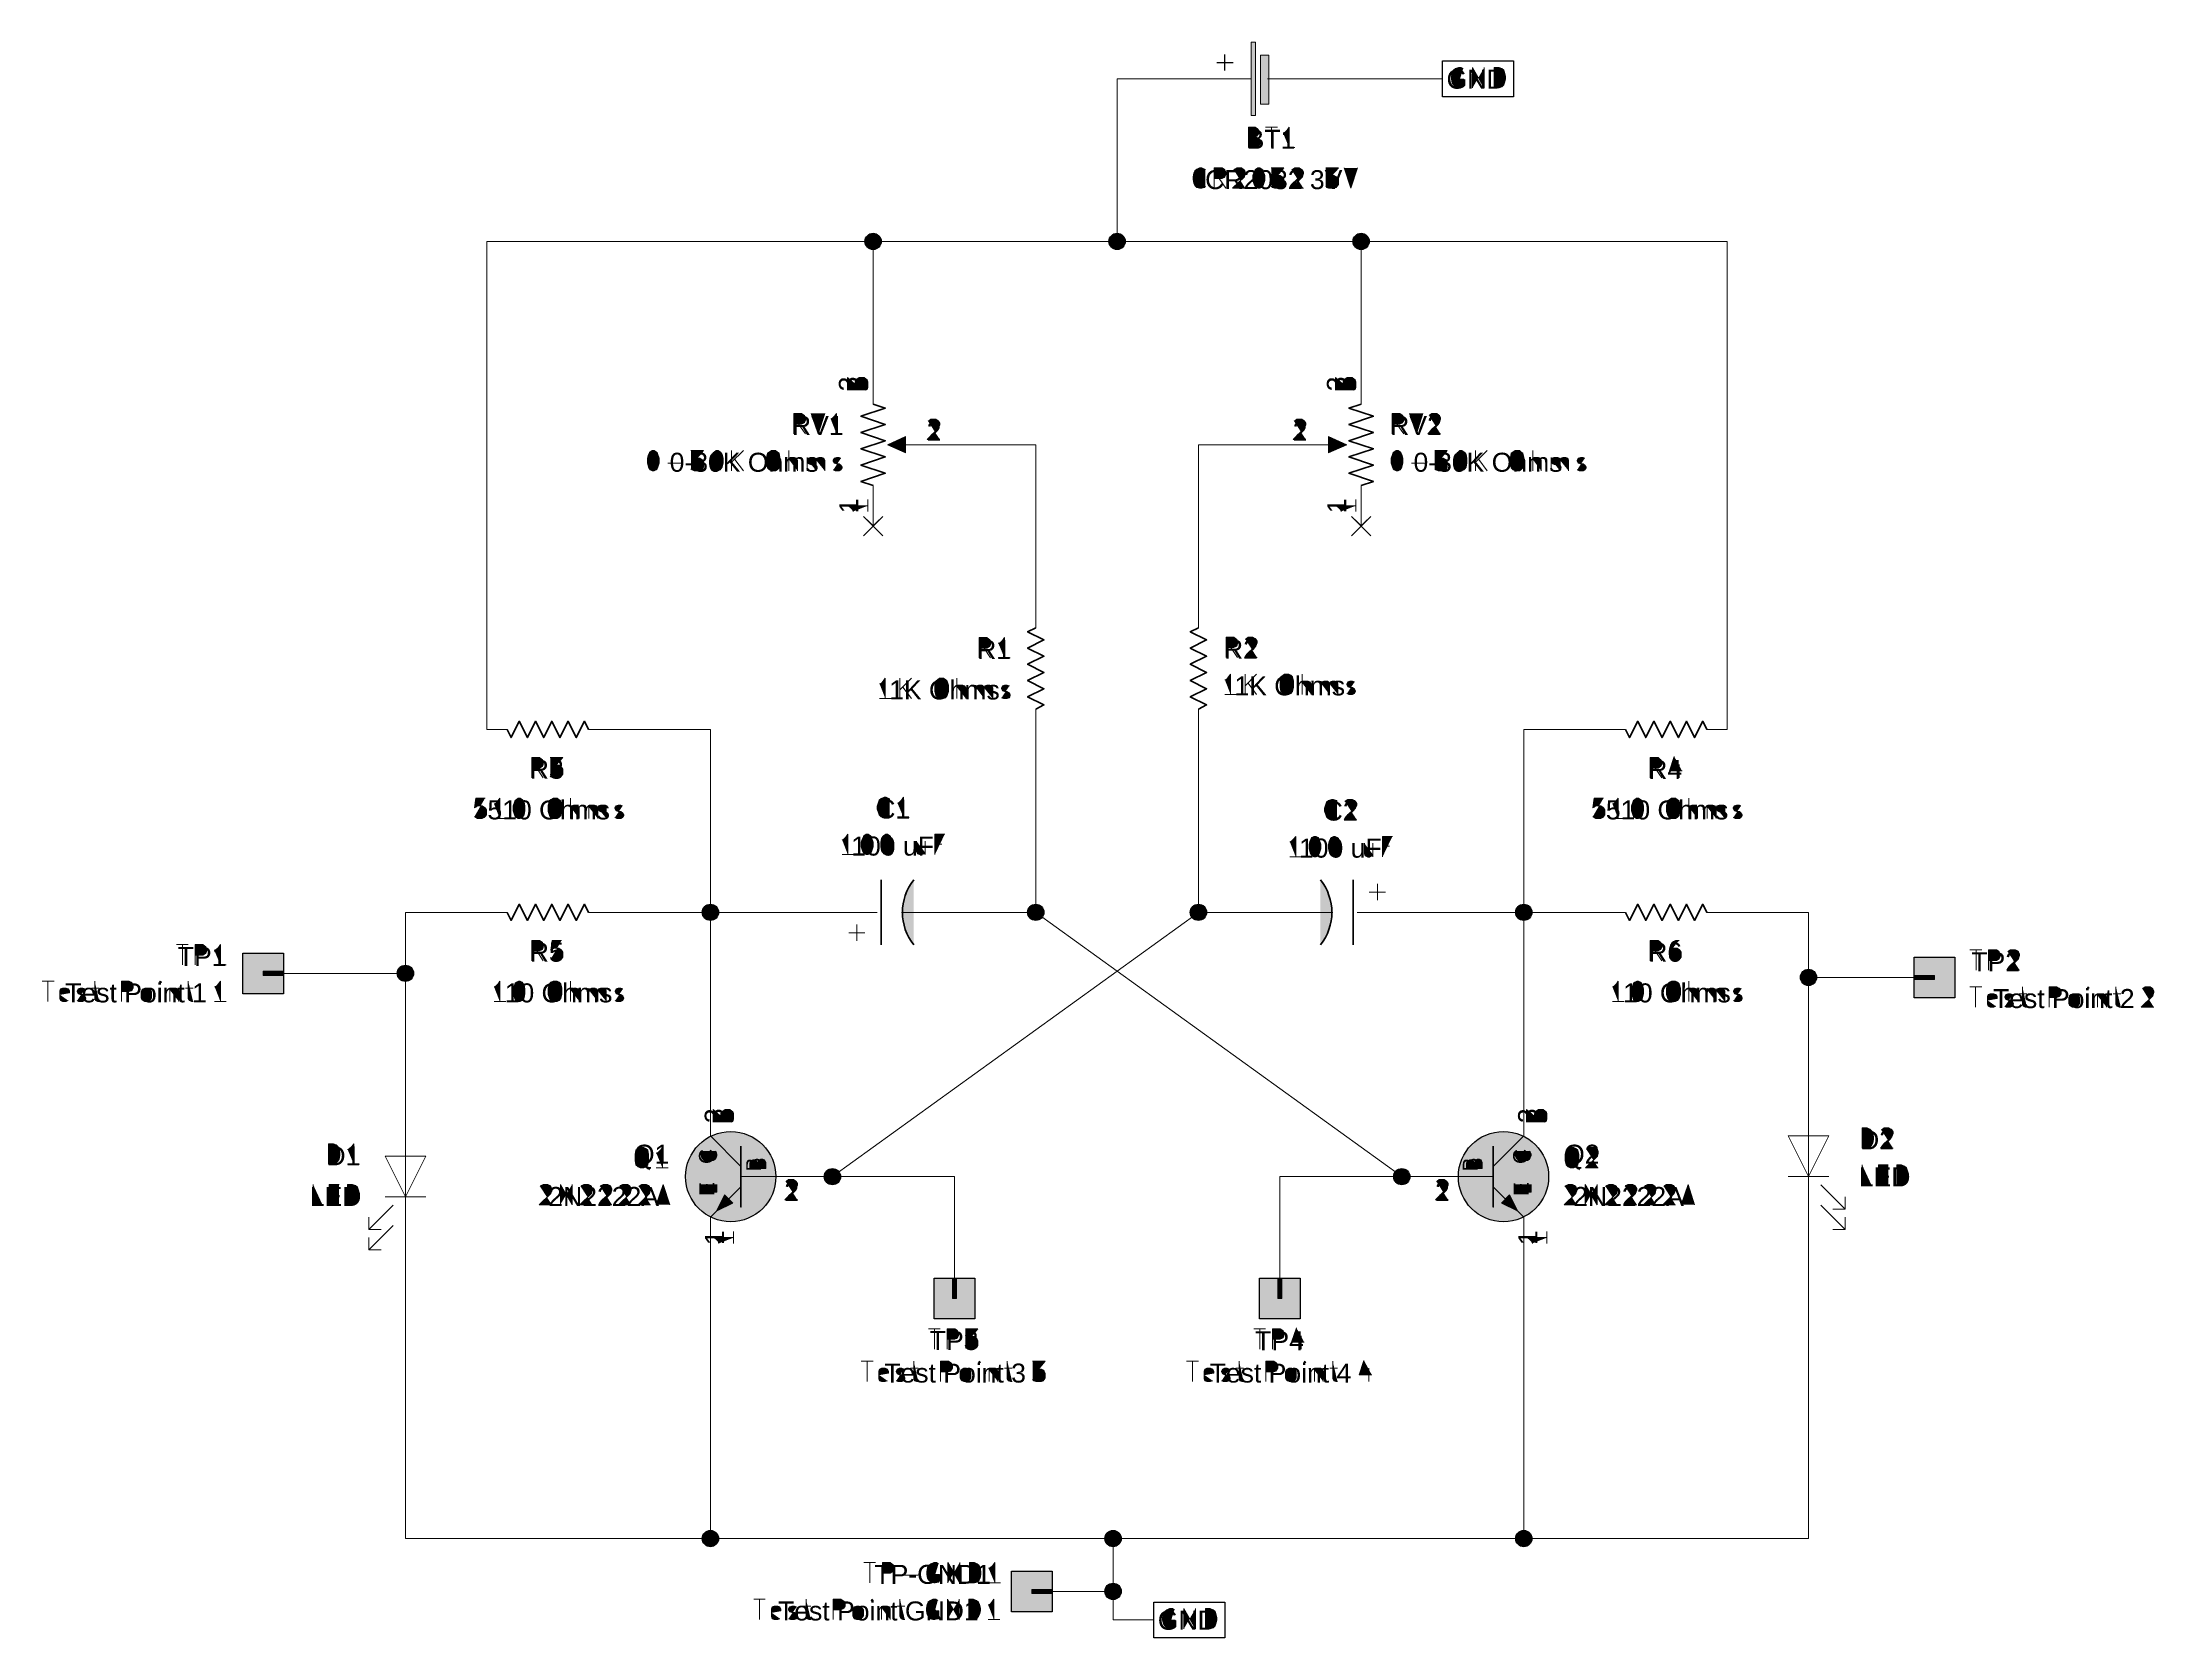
# Model space of a CAD drawing. Extents: x 283 to 656, y 89 to 372.
import ezdxf

# ---------------------------------------------------------------- set-up
doc = ezdxf.new("R2010")
doc.units = 0
doc.header["$MEASUREMENT"] = 0
doc.layers.add('Layer 1', color=7, linetype='Continuous', lineweight=0)

# ---------------------------------------------------------------- blocks, each defined once
blk = doc.blocks.new('Block_3')
at = {"layer": 'Layer 1', "true_color": 0x000000, "transparency": 33554687}
h = blk.add_hatch(color=18, dxfattribs=at)
h.dxf.hatch_style = 2
edge = h.paths.add_edge_path()
edge.add_spline(control_points=[(436.9, 223.52), (434.2, 220.15), (434.2, 215.36), (436.9, 211.99)], knot_values=[0, 0, 0, 0, 1, 1, 1, 1], degree=3, periodic=0)
edge.add_line((436.9, 211.99), (436.9, 223.52))
at = {"layer": 'Layer 1', "color": 18, "lineweight": 50, "true_color": 0x000000}
for points in [[(431.13, 212), (431.13, 212), (431.13, 223.52), (431.13, 223.52)], [(436.9, 223.52), (434.2, 220.15), (434.2, 215.36), (436.9, 211.99)]]:
    blk.add_open_spline(points, degree=3, dxfattribs=at)
blk = doc.blocks.new('Block_4')
at = {"layer": 'Layer 1', "true_color": 0x000000, "transparency": 33554687}
h = blk.add_hatch(color=18, dxfattribs=at)
h.dxf.hatch_style = 2
edge = h.paths.add_edge_path()
edge.add_spline(control_points=[(432.64, 234.89), (432.64, 234.89), (432.5, 234.68), (432.5, 234.68), (432.5, 234.68), (431.99, 234.53), (431.99, 234.53), (431.99, 234.53), (431.63, 234.53), (431.63, 234.53), (431.63, 234.53), (431.13, 234.68), (431.13, 234.68), (431.13, 234.68), (430.77, 235.04), (430.77, 235.04), (430.77, 235.04), (430.62, 235.4), (430.62, 235.4), (430.62, 235.4), (430.41, 236.04), (430.41, 236.04), (430.41, 236.04), (430.41, 236.55), (430.41, 236.55), (430.41, 236.55), (430.62, 237.27), (430.62, 237.27), (430.62, 237.27), (430.77, 237.63), (430.77, 237.63), (430.77, 237.63), (431.13, 237.92), (431.13, 237.92), (431.13, 237.92), (431.63, 238.13), (431.63, 238.13), (431.63, 238.13), (431.99, 238.13), (431.99, 238.13), (431.99, 238.13), (432.5, 237.92), (432.5, 237.92), (432.5, 237.92), (432.64, 237.77), (432.64, 237.77)], knot_values=[0, 0, 0, 0, 1, 1, 1, 2, 2, 2, 3, 3, 3, 4, 4, 4, 5, 5, 5, 6, 6, 6, 7, 7, 7, 8, 8, 8, 9, 9, 9, 10, 10, 10, 11, 11, 11, 12, 12, 12, 13, 13, 13, 14, 14, 14, 15, 15, 15, 15], degree=3, periodic=0)
edge.add_line((432.64, 237.77), (432.64, 234.89))
h = blk.add_hatch(color=18, dxfattribs=at)
h.dxf.hatch_style = 2
edge = h.paths.add_edge_path()
edge.add_spline(control_points=[(435.09, 234.53), (435.09, 234.53), (435.09, 238.13), (435.09, 238.13), (435.09, 238.13), (434.73, 237.63), (434.73, 237.63), (434.73, 237.63), (434.37, 237.27), (434.37, 237.27), (434.37, 237.27), (434.01, 237.12), (434.01, 237.12)], knot_values=[0, 0, 0, 0, 1, 1, 1, 2, 2, 2, 3, 3, 3, 4, 4, 4, 4], degree=3, periodic=0)
edge.add_line((434.01, 237.12), (435.09, 234.53))
h = blk.add_hatch(color=18, dxfattribs=at)
h.dxf.hatch_style = 2
edge = h.paths.add_edge_path()
edge.add_spline(control_points=[(436.1, 234.53), (436.1, 234.53), (434.01, 234.53), (434.01, 234.53)], knot_values=[0, 0, 0, 0, 1, 1, 1, 1], degree=3, periodic=0)
edge.add_line((434.01, 234.53), (436.1, 234.53))
h = blk.add_hatch(color=18, dxfattribs=at)
h.dxf.hatch_style = 2
edge = h.paths.add_edge_path()
edge.add_spline(control_points=[(425.22, 227.98), (425.22, 227.98), (425.22, 231.58), (425.22, 231.58), (425.22, 231.58), (424.86, 231.08), (424.86, 231.08), (424.86, 231.08), (424.5, 230.72), (424.5, 230.72), (424.5, 230.72), (424.22, 230.57), (424.22, 230.57)], knot_values=[0, 0, 0, 0, 1, 1, 1, 2, 2, 2, 3, 3, 3, 4, 4, 4, 4], degree=3, periodic=0)
edge.add_line((424.22, 230.57), (425.22, 227.98))
h = blk.add_hatch(color=18, dxfattribs=at)
h.dxf.hatch_style = 2
edge = h.paths.add_edge_path()
edge.add_spline(control_points=[(428.46, 231.58), (428.46, 231.58), (428.82, 231.58), (428.82, 231.58), (428.82, 231.58), (429.18, 231.36), (429.18, 231.36), (429.18, 231.36), (429.33, 231.22), (429.33, 231.22), (429.33, 231.22), (429.47, 230.86), (429.47, 230.86), (429.47, 230.86), (429.69, 230.21), (429.69, 230.21), (429.69, 230.21), (429.69, 229.35), (429.69, 229.35), (429.69, 229.35), (429.47, 228.63), (429.47, 228.63), (429.47, 228.63), (429.33, 228.34), (429.33, 228.34), (429.33, 228.34), (429.18, 228.12), (429.18, 228.12), (429.18, 228.12), (428.82, 227.98), (428.82, 227.98), (428.82, 227.98), (428.46, 227.98), (428.46, 227.98), (428.46, 227.98), (428.1, 228.12), (428.1, 228.12), (428.1, 228.12), (427.96, 228.34), (427.96, 228.34), (427.96, 228.34), (427.82, 228.63), (427.82, 228.63), (427.82, 228.63), (427.6, 229.35), (427.6, 229.35), (427.6, 229.35), (427.6, 230.21), (427.6, 230.21), (427.6, 230.21), (427.82, 230.86), (427.82, 230.86), (427.82, 230.86), (427.96, 231.22), (427.96, 231.22), (427.96, 231.22), (428.1, 231.36), (428.1, 231.36), (428.1, 231.36), (428.46, 231.58), (428.46, 231.58)], knot_values=[0, 0, 0, 0, 1, 1, 1, 2, 2, 2, 3, 3, 3, 4, 4, 4, 5, 5, 5, 6, 6, 6, 7, 7, 7, 8, 8, 8, 9, 9, 9, 10, 10, 10, 11, 11, 11, 12, 12, 12, 13, 13, 13, 14, 14, 14, 15, 15, 15, 16, 16, 16, 17, 17, 17, 18, 18, 18, 19, 19, 19, 20, 20, 20, 20], degree=3, periodic=0)
edge.add_line((428.46, 231.58), (428.46, 231.58))
h = blk.add_hatch(color=18, dxfattribs=at)
h.dxf.hatch_style = 2
edge = h.paths.add_edge_path()
edge.add_spline(control_points=[(431.92, 231.58), (431.92, 231.58), (432.21, 231.58), (432.21, 231.58), (432.21, 231.58), (432.57, 231.36), (432.57, 231.36), (432.57, 231.36), (432.78, 231.22), (432.78, 231.22), (432.78, 231.22), (432.93, 230.86), (432.93, 230.86), (432.93, 230.86), (433.07, 230.21), (433.07, 230.21), (433.07, 230.21), (433.07, 229.35), (433.07, 229.35), (433.07, 229.35), (432.93, 228.63), (432.93, 228.63), (432.93, 228.63), (432.78, 228.34), (432.78, 228.34), (432.78, 228.34), (432.57, 228.12), (432.57, 228.12), (432.57, 228.12), (432.21, 227.98), (432.21, 227.98), (432.21, 227.98), (431.92, 227.98), (431.92, 227.98), (431.92, 227.98), (431.56, 228.12), (431.56, 228.12), (431.56, 228.12), (431.42, 228.34), (431.42, 228.34), (431.42, 228.34), (431.2, 228.63), (431.2, 228.63), (431.2, 228.63), (431.06, 229.35), (431.06, 229.35), (431.06, 229.35), (431.06, 230.21), (431.06, 230.21), (431.06, 230.21), (431.2, 230.86), (431.2, 230.86), (431.2, 230.86), (431.42, 231.22), (431.42, 231.22), (431.42, 231.22), (431.56, 231.36), (431.56, 231.36), (431.56, 231.36), (431.92, 231.58), (431.92, 231.58)], knot_values=[0, 0, 0, 0, 1, 1, 1, 2, 2, 2, 3, 3, 3, 4, 4, 4, 5, 5, 5, 6, 6, 6, 7, 7, 7, 8, 8, 8, 9, 9, 9, 10, 10, 10, 11, 11, 11, 12, 12, 12, 13, 13, 13, 14, 14, 14, 15, 15, 15, 16, 16, 16, 17, 17, 17, 18, 18, 18, 19, 19, 19, 20, 20, 20, 20], degree=3, periodic=0)
edge.add_line((431.92, 231.58), (431.92, 231.58))
h = blk.add_hatch(color=18, dxfattribs=at)
h.dxf.hatch_style = 2
edge = h.paths.add_edge_path()
edge.add_spline(control_points=[(437.39, 230.36), (437.39, 230.36), (437.39, 228.48), (437.39, 228.48), (437.39, 228.48), (437.54, 228.12), (437.54, 228.12), (437.54, 228.12), (437.9, 227.98), (437.9, 227.98), (437.9, 227.98), (438.4, 227.98), (438.4, 227.98), (438.4, 227.98), (438.76, 228.12), (438.76, 228.12), (438.76, 228.12), (438.9, 228.34), (438.9, 228.34)], knot_values=[0, 0, 0, 0, 1, 1, 1, 2, 2, 2, 3, 3, 3, 4, 4, 4, 5, 5, 5, 6, 6, 6, 6], degree=3, periodic=0)
edge.add_line((438.9, 228.34), (437.39, 230.36))
h = blk.add_hatch(color=18, dxfattribs=at)
h.dxf.hatch_style = 2
edge = h.paths.add_edge_path()
edge.add_spline(control_points=[(438.9, 230.36), (438.9, 230.36), (438.9, 227.98), (438.9, 227.98)], knot_values=[0, 0, 0, 0, 1, 1, 1, 1], degree=3, periodic=0)
edge.add_line((438.9, 227.98), (438.9, 230.36))
h = blk.add_hatch(color=18, dxfattribs=at)
h.dxf.hatch_style = 2
edge = h.paths.add_edge_path()
edge.add_spline(control_points=[(440.63, 227.98), (440.63, 227.98), (440.63, 231.58), (440.63, 231.58), (440.63, 231.58), (442.36, 231.58), (442.36, 231.58)], knot_values=[0, 0, 0, 0, 1, 1, 1, 2, 2, 2, 2], degree=3, periodic=0)
edge.add_line((442.36, 231.58), (440.63, 227.98))
h = blk.add_hatch(color=18, dxfattribs=at)
h.dxf.hatch_style = 2
edge = h.paths.add_edge_path()
edge.add_spline(control_points=[(441.86, 229.85), (441.86, 229.85), (440.63, 229.85), (440.63, 229.85)], knot_values=[0, 0, 0, 0, 1, 1, 1, 1], degree=3, periodic=0)
edge.add_line((440.63, 229.85), (441.86, 229.85))
h = blk.add_hatch(color=18, dxfattribs=at)
h.dxf.hatch_style = 2
edge = h.paths.add_edge_path()
edge.add_spline(control_points=[(426.23, 227.98), (426.23, 227.98), (424.22, 227.98), (424.22, 227.98)], knot_values=[0, 0, 0, 0, 1, 1, 1, 1], degree=3, periodic=0)
edge.add_line((424.22, 227.98), (426.23, 227.98))
h = blk.add_hatch(color=18, dxfattribs=at)
h.dxf.hatch_style = 2
edge = h.paths.add_edge_path()
edge.add_spline(control_points=[(430.41, 217.76), (430.41, 217.76), (422.49, 217.76), (422.49, 217.76)], knot_values=[0, 0, 0, 0, 1, 1, 1, 1], degree=3, periodic=0)
edge.add_line((422.49, 217.76), (430.41, 217.76))
h = blk.add_hatch(color=18, dxfattribs=at)
h.dxf.hatch_style = 2
edge = h.paths.add_edge_path()
edge.add_spline(control_points=[(434.73, 217.76), (434.73, 217.76), (444.09, 217.76), (444.09, 217.76)], knot_values=[0, 0, 0, 0, 1, 1, 1, 1], degree=3, periodic=0)
edge.add_line((444.09, 217.76), (434.73, 217.76))
at = {"layer": 'Layer 1', "color": 18, "lineweight": 15, "true_color": 0x000000}
for points, knots in [([(432.64, 234.89), (432.64, 234.89), (432.5, 234.68), (432.5, 234.68), (432.5, 234.68), (431.99, 234.53), (431.99, 234.53), (431.99, 234.53), (431.63, 234.53), (431.63, 234.53), (431.63, 234.53), (431.13, 234.68), (431.13, 234.68), (431.13, 234.68), (430.77, 235.04), (430.77, 235.04), (430.77, 235.04), (430.62, 235.4), (430.62, 235.4), (430.62, 235.4), (430.41, 236.04), (430.41, 236.04), (430.41, 236.04), (430.41, 236.55), (430.41, 236.55), (430.41, 236.55), (430.62, 237.27), (430.62, 237.27), (430.62, 237.27), (430.77, 237.63), (430.77, 237.63), (430.77, 237.63), (431.13, 237.92), (431.13, 237.92), (431.13, 237.92), (431.63, 238.13), (431.63, 238.13), (431.63, 238.13), (431.99, 238.13), (431.99, 238.13), (431.99, 238.13), (432.5, 237.92), (432.5, 237.92), (432.5, 237.92), (432.64, 237.77), (432.64, 237.77)], [0, 0, 0, 0, 1, 1, 1, 2, 2, 2, 3, 3, 3, 4, 4, 4, 5, 5, 5, 6, 6, 6, 7, 7, 7, 8, 8, 8, 9, 9, 9, 10, 10, 10, 11, 11, 11, 12, 12, 12, 13, 13, 13, 14, 14, 14, 15, 15, 15, 15]), ([(435.09, 234.53), (435.09, 234.53), (435.09, 238.13), (435.09, 238.13), (435.09, 238.13), (434.73, 237.63), (434.73, 237.63), (434.73, 237.63), (434.37, 237.27), (434.37, 237.27), (434.37, 237.27), (434.01, 237.12), (434.01, 237.12)], [0, 0, 0, 0, 1, 1, 1, 2, 2, 2, 3, 3, 3, 4, 4, 4, 4]), ([(425.22, 227.98), (425.22, 227.98), (425.22, 231.58), (425.22, 231.58), (425.22, 231.58), (424.86, 231.08), (424.86, 231.08), (424.86, 231.08), (424.5, 230.72), (424.5, 230.72), (424.5, 230.72), (424.22, 230.57), (424.22, 230.57)], [0, 0, 0, 0, 1, 1, 1, 2, 2, 2, 3, 3, 3, 4, 4, 4, 4]), ([(428.46, 231.58), (428.46, 231.58), (428.82, 231.58), (428.82, 231.58), (428.82, 231.58), (429.18, 231.36), (429.18, 231.36), (429.18, 231.36), (429.33, 231.22), (429.33, 231.22), (429.33, 231.22), (429.47, 230.86), (429.47, 230.86), (429.47, 230.86), (429.69, 230.21), (429.69, 230.21), (429.69, 230.21), (429.69, 229.35), (429.69, 229.35), (429.69, 229.35), (429.47, 228.63), (429.47, 228.63), (429.47, 228.63), (429.33, 228.34), (429.33, 228.34), (429.33, 228.34), (429.18, 228.12), (429.18, 228.12), (429.18, 228.12), (428.82, 227.98), (428.82, 227.98), (428.82, 227.98), (428.46, 227.98), (428.46, 227.98), (428.46, 227.98), (428.1, 228.12), (428.1, 228.12), (428.1, 228.12), (427.96, 228.34), (427.96, 228.34), (427.96, 228.34), (427.82, 228.63), (427.82, 228.63), (427.82, 228.63), (427.6, 229.35), (427.6, 229.35), (427.6, 229.35), (427.6, 230.21), (427.6, 230.21), (427.6, 230.21), (427.82, 230.86), (427.82, 230.86), (427.82, 230.86), (427.96, 231.22), (427.96, 231.22), (427.96, 231.22), (428.1, 231.36), (428.1, 231.36), (428.1, 231.36), (428.46, 231.58), (428.46, 231.58)], [0, 0, 0, 0, 1, 1, 1, 2, 2, 2, 3, 3, 3, 4, 4, 4, 5, 5, 5, 6, 6, 6, 7, 7, 7, 8, 8, 8, 9, 9, 9, 10, 10, 10, 11, 11, 11, 12, 12, 12, 13, 13, 13, 14, 14, 14, 15, 15, 15, 16, 16, 16, 17, 17, 17, 18, 18, 18, 19, 19, 19, 20, 20, 20, 20]), ([(431.92, 231.58), (431.92, 231.58), (432.21, 231.58), (432.21, 231.58), (432.21, 231.58), (432.57, 231.36), (432.57, 231.36), (432.57, 231.36), (432.78, 231.22), (432.78, 231.22), (432.78, 231.22), (432.93, 230.86), (432.93, 230.86), (432.93, 230.86), (433.07, 230.21), (433.07, 230.21), (433.07, 230.21), (433.07, 229.35), (433.07, 229.35), (433.07, 229.35), (432.93, 228.63), (432.93, 228.63), (432.93, 228.63), (432.78, 228.34), (432.78, 228.34), (432.78, 228.34), (432.57, 228.12), (432.57, 228.12), (432.57, 228.12), (432.21, 227.98), (432.21, 227.98), (432.21, 227.98), (431.92, 227.98), (431.92, 227.98), (431.92, 227.98), (431.56, 228.12), (431.56, 228.12), (431.56, 228.12), (431.42, 228.34), (431.42, 228.34), (431.42, 228.34), (431.2, 228.63), (431.2, 228.63), (431.2, 228.63), (431.06, 229.35), (431.06, 229.35), (431.06, 229.35), (431.06, 230.21), (431.06, 230.21), (431.06, 230.21), (431.2, 230.86), (431.2, 230.86), (431.2, 230.86), (431.42, 231.22), (431.42, 231.22), (431.42, 231.22), (431.56, 231.36), (431.56, 231.36), (431.56, 231.36), (431.92, 231.58), (431.92, 231.58)], [0, 0, 0, 0, 1, 1, 1, 2, 2, 2, 3, 3, 3, 4, 4, 4, 5, 5, 5, 6, 6, 6, 7, 7, 7, 8, 8, 8, 9, 9, 9, 10, 10, 10, 11, 11, 11, 12, 12, 12, 13, 13, 13, 14, 14, 14, 15, 15, 15, 16, 16, 16, 17, 17, 17, 18, 18, 18, 19, 19, 19, 20, 20, 20, 20]), ([(437.39, 230.36), (437.39, 230.36), (437.39, 228.48), (437.39, 228.48), (437.39, 228.48), (437.54, 228.12), (437.54, 228.12), (437.54, 228.12), (437.9, 227.98), (437.9, 227.98), (437.9, 227.98), (438.4, 227.98), (438.4, 227.98), (438.4, 227.98), (438.76, 228.12), (438.76, 228.12), (438.76, 228.12), (438.9, 228.34), (438.9, 228.34)], [0, 0, 0, 0, 1, 1, 1, 2, 2, 2, 3, 3, 3, 4, 4, 4, 5, 5, 5, 6, 6, 6, 6]), ([(440.63, 227.98), (440.63, 227.98), (440.63, 231.58), (440.63, 231.58), (440.63, 231.58), (442.36, 231.58), (442.36, 231.58)], [0, 0, 0, 0, 1, 1, 1, 2, 2, 2, 2])]:
    blk.add_open_spline(points, degree=3, knots=knots, dxfattribs=at)
for points in [[(436.1, 234.53), (436.1, 234.53), (434.01, 234.53), (434.01, 234.53)], [(438.9, 230.36), (438.9, 230.36), (438.9, 227.98), (438.9, 227.98)], [(441.86, 229.85), (441.86, 229.85), (440.63, 229.85), (440.63, 229.85)], [(426.23, 227.98), (426.23, 227.98), (424.22, 227.98), (424.22, 227.98)], [(430.41, 217.76), (430.41, 217.76), (422.49, 217.76), (422.49, 217.76)], [(434.73, 217.76), (434.73, 217.76), (444.09, 217.76), (444.09, 217.76)], [(428.25, 214.16), (428.25, 214.16), (425.37, 214.16), (425.37, 214.16)], [(426.81, 212.72), (426.81, 212.72), (426.81, 215.6), (426.81, 215.6)]]:
    blk.add_open_spline(points, degree=3, dxfattribs=at)
at = {"layer": 'Layer 1', "char_height": 0.2, "attachment_point": 7}
for s, insert in [('\\C18;\\c0;\\FArial|b0|i0|c1;\\H3.364416;\\W1.000000;C1', (430.25, 234.32)), ('\\C18;\\c0;\\FArial|b0|i0|c1;\\H3.364416;\\W1.000000;C1', (430.25, 234.32)), ('\\C18;\\c0;\\FArial|b0|i0|c1;\\H3.364416;\\W1.000000;100 uF', (425.82, 227.76)), ('\\C18;\\c0;\\FArial|b0|i0|c1;\\H3.364416;\\W1.000000;100 uF', (425.82, 227.77))]:
    blk.add_mtext(s, dxfattribs=dict(at, insert=insert))
blk = doc.blocks.new('Block_2')
at = {"layer": 'Layer 1'}
for name in ['Block_4', 'Block_3']:
    blk.add_blockref(name, (0, 0), dxfattribs=at)
blk = doc.blocks.new('Block_6')
at = {"layer": 'Layer 1', "true_color": 0x000000, "transparency": 33554687}
h = blk.add_hatch(color=18, dxfattribs=at)
h.dxf.hatch_style = 2
edge = h.paths.add_edge_path()
edge.add_spline(control_points=[(595.29, 178.16), (595.29, 178.16), (595.29, 185.36), (595.29, 185.36)], knot_values=[0, 0, 0, 0, 1, 1, 1, 1], degree=3, periodic=0)
edge.add_line((595.29, 185.36), (595.29, 178.16))
h = blk.add_hatch(color=18, dxfattribs=at)
h.dxf.hatch_style = 2
edge = h.paths.add_edge_path()
edge.add_spline(control_points=[(604.79, 176), (604.79, 176), (604.79, 179.6), (604.79, 179.6), (604.79, 179.6), (605.66, 179.6), (605.66, 179.6), (605.66, 179.6), (606.16, 179.38), (606.16, 179.38), (606.16, 179.38), (606.45, 179.09), (606.45, 179.09), (606.45, 179.09), (606.66, 178.73), (606.66, 178.73), (606.66, 178.73), (606.81, 178.01), (606.81, 178.01), (606.81, 178.01), (606.81, 177.51), (606.81, 177.51), (606.81, 177.51), (606.66, 176.86), (606.66, 176.86), (606.66, 176.86), (606.45, 176.5), (606.45, 176.5), (606.45, 176.5), (606.16, 176.14), (606.16, 176.14), (606.16, 176.14), (605.66, 176), (605.66, 176), (605.66, 176), (604.79, 176), (604.79, 176)], knot_values=[0, 0, 0, 0, 1, 1, 1, 2, 2, 2, 3, 3, 3, 4, 4, 4, 5, 5, 5, 6, 6, 6, 7, 7, 7, 8, 8, 8, 9, 9, 9, 10, 10, 10, 11, 11, 11, 12, 12, 12, 12], degree=3, periodic=0)
edge.add_line((604.79, 176), (604.79, 176))
h = blk.add_hatch(color=18, dxfattribs=at)
h.dxf.hatch_style = 2
edge = h.paths.add_edge_path()
edge.add_spline(control_points=[(608.18, 179.24), (608.18, 179.24), (608.39, 179.38), (608.39, 179.38), (608.39, 179.38), (608.68, 179.6), (608.68, 179.6), (608.68, 179.6), (609.54, 179.6), (609.54, 179.6), (609.54, 179.6), (609.9, 179.38), (609.9, 179.38), (609.9, 179.38), (610.05, 179.24), (610.05, 179.24), (610.05, 179.24), (610.26, 178.88), (610.26, 178.88), (610.26, 178.88), (610.26, 178.59), (610.26, 178.59), (610.26, 178.59), (610.05, 178.01), (610.05, 178.01), (610.05, 178.01), (608.03, 176), (608.03, 176), (608.03, 176), (610.26, 176), (610.26, 176)], knot_values=[0, 0, 0, 0, 1, 1, 1, 2, 2, 2, 3, 3, 3, 4, 4, 4, 5, 5, 5, 6, 6, 6, 7, 7, 7, 8, 8, 8, 9, 9, 9, 10, 10, 10, 10], degree=3, periodic=0)
edge.add_line((610.26, 176), (608.18, 179.24))
h = blk.add_hatch(color=18, dxfattribs=at)
h.dxf.hatch_style = 2
edge = h.paths.add_edge_path()
edge.add_spline(control_points=[(606.45, 169.44), (606.45, 169.44), (604.79, 169.44), (604.79, 169.44), (604.79, 169.44), (604.79, 173.04), (604.79, 173.04)], knot_values=[0, 0, 0, 0, 1, 1, 1, 2, 2, 2, 2], degree=3, periodic=0)
edge.add_line((604.79, 173.04), (606.45, 169.44))
h = blk.add_hatch(color=18, dxfattribs=at)
h.dxf.hatch_style = 2
edge = h.paths.add_edge_path()
edge.add_spline(control_points=[(609.4, 169.44), (609.4, 169.44), (607.67, 169.44), (607.67, 169.44), (607.67, 169.44), (607.67, 173.04), (607.67, 173.04), (607.67, 173.04), (609.4, 173.04), (609.4, 173.04)], knot_values=[0, 0, 0, 0, 1, 1, 1, 2, 2, 2, 3, 3, 3, 3], degree=3, periodic=0)
edge.add_line((609.4, 173.04), (609.4, 169.44))
h = blk.add_hatch(color=18, dxfattribs=at)
h.dxf.hatch_style = 2
edge = h.paths.add_edge_path()
edge.add_spline(control_points=[(610.91, 169.44), (610.91, 169.44), (610.91, 173.04), (610.91, 173.04), (610.91, 173.04), (611.78, 173.04), (611.78, 173.04), (611.78, 173.04), (612.28, 172.83), (612.28, 172.83), (612.28, 172.83), (612.64, 172.54), (612.64, 172.54), (612.64, 172.54), (612.78, 172.18), (612.78, 172.18), (612.78, 172.18), (613, 171.46), (613, 171.46), (613, 171.46), (613, 170.96), (613, 170.96), (613, 170.96), (612.78, 170.31), (612.78, 170.31), (612.78, 170.31), (612.64, 169.95), (612.64, 169.95), (612.64, 169.95), (612.28, 169.59), (612.28, 169.59), (612.28, 169.59), (611.78, 169.44), (611.78, 169.44), (611.78, 169.44), (610.91, 169.44), (610.91, 169.44)], knot_values=[0, 0, 0, 0, 1, 1, 1, 2, 2, 2, 3, 3, 3, 4, 4, 4, 5, 5, 5, 6, 6, 6, 7, 7, 7, 8, 8, 8, 9, 9, 9, 10, 10, 10, 11, 11, 11, 12, 12, 12, 12], degree=3, periodic=0)
edge.add_line((610.91, 169.44), (610.91, 169.44))
h = blk.add_hatch(color=18, dxfattribs=at)
h.dxf.hatch_style = 2
edge = h.paths.add_edge_path()
edge.add_spline(control_points=[(595.29, 170.96), (595.29, 170.96), (595.29, 163.76), (595.29, 163.76)], knot_values=[0, 0, 0, 0, 1, 1, 1, 1], degree=3, periodic=0)
edge.add_line((595.29, 163.76), (595.29, 170.96))
h = blk.add_hatch(color=18, dxfattribs=at)
h.dxf.hatch_style = 2
edge = h.paths.add_edge_path()
edge.add_spline(control_points=[(607.67, 171.32), (607.67, 171.32), (608.9, 171.32), (608.9, 171.32)], knot_values=[0, 0, 0, 0, 1, 1, 1, 1], degree=3, periodic=0)
edge.add_line((608.9, 171.32), (607.67, 171.32))
at = {"layer": 'Layer 1', "color": 18, "lineweight": 15, "true_color": 0x000000}
for points in [[(595.29, 178.16), (595.29, 178.16), (595.29, 185.36), (595.29, 185.36)], [(595.29, 170.96), (595.29, 170.96), (595.29, 163.76), (595.29, 163.76)], [(607.67, 171.32), (607.67, 171.32), (608.9, 171.32), (608.9, 171.32)]]:
    blk.add_open_spline(points, degree=3, dxfattribs=at)
for points, knots in [([(604.79, 176), (604.79, 176), (604.79, 179.6), (604.79, 179.6), (604.79, 179.6), (605.66, 179.6), (605.66, 179.6), (605.66, 179.6), (606.16, 179.38), (606.16, 179.38), (606.16, 179.38), (606.45, 179.09), (606.45, 179.09), (606.45, 179.09), (606.66, 178.73), (606.66, 178.73), (606.66, 178.73), (606.81, 178.01), (606.81, 178.01), (606.81, 178.01), (606.81, 177.51), (606.81, 177.51), (606.81, 177.51), (606.66, 176.86), (606.66, 176.86), (606.66, 176.86), (606.45, 176.5), (606.45, 176.5), (606.45, 176.5), (606.16, 176.14), (606.16, 176.14), (606.16, 176.14), (605.66, 176), (605.66, 176), (605.66, 176), (604.79, 176), (604.79, 176)], [0, 0, 0, 0, 1, 1, 1, 2, 2, 2, 3, 3, 3, 4, 4, 4, 5, 5, 5, 6, 6, 6, 7, 7, 7, 8, 8, 8, 9, 9, 9, 10, 10, 10, 11, 11, 11, 12, 12, 12, 12]), ([(608.18, 179.24), (608.18, 179.24), (608.39, 179.38), (608.39, 179.38), (608.39, 179.38), (608.68, 179.6), (608.68, 179.6), (608.68, 179.6), (609.54, 179.6), (609.54, 179.6), (609.54, 179.6), (609.9, 179.38), (609.9, 179.38), (609.9, 179.38), (610.05, 179.24), (610.05, 179.24), (610.05, 179.24), (610.26, 178.88), (610.26, 178.88), (610.26, 178.88), (610.26, 178.59), (610.26, 178.59), (610.26, 178.59), (610.05, 178.01), (610.05, 178.01), (610.05, 178.01), (608.03, 176), (608.03, 176), (608.03, 176), (610.26, 176), (610.26, 176)], [0, 0, 0, 0, 1, 1, 1, 2, 2, 2, 3, 3, 3, 4, 4, 4, 5, 5, 5, 6, 6, 6, 7, 7, 7, 8, 8, 8, 9, 9, 9, 10, 10, 10, 10]), ([(606.45, 169.44), (606.45, 169.44), (604.79, 169.44), (604.79, 169.44), (604.79, 169.44), (604.79, 173.04), (604.79, 173.04)], [0, 0, 0, 0, 1, 1, 1, 2, 2, 2, 2]), ([(609.4, 169.44), (609.4, 169.44), (607.67, 169.44), (607.67, 169.44), (607.67, 169.44), (607.67, 173.04), (607.67, 173.04), (607.67, 173.04), (609.4, 173.04), (609.4, 173.04)], [0, 0, 0, 0, 1, 1, 1, 2, 2, 2, 3, 3, 3, 3]), ([(610.91, 169.44), (610.91, 169.44), (610.91, 173.04), (610.91, 173.04), (610.91, 173.04), (611.78, 173.04), (611.78, 173.04), (611.78, 173.04), (612.28, 172.83), (612.28, 172.83), (612.28, 172.83), (612.64, 172.54), (612.64, 172.54), (612.64, 172.54), (612.78, 172.18), (612.78, 172.18), (612.78, 172.18), (613, 171.46), (613, 171.46), (613, 171.46), (613, 170.96), (613, 170.96), (613, 170.96), (612.78, 170.31), (612.78, 170.31), (612.78, 170.31), (612.64, 169.95), (612.64, 169.95), (612.64, 169.95), (612.28, 169.59), (612.28, 169.59), (612.28, 169.59), (611.78, 169.44), (611.78, 169.44), (611.78, 169.44), (610.91, 169.44), (610.91, 169.44)], [0, 0, 0, 0, 1, 1, 1, 2, 2, 2, 3, 3, 3, 4, 4, 4, 5, 5, 5, 6, 6, 6, 7, 7, 7, 8, 8, 8, 9, 9, 9, 10, 10, 10, 11, 11, 11, 12, 12, 12, 12]), ([(597.45, 169.52), (597.45, 169.52), (601.77, 165.2), (601.77, 165.2), (601.77, 165.2), (601.77, 167.36), (601.77, 167.36), (601.77, 167.36), (601.77, 165.2), (601.77, 165.2), (601.77, 165.2), (599.61, 165.2), (599.61, 165.2)], [0, 0, 0, 0, 1, 1, 1, 2, 2, 2, 3, 3, 3, 4, 4, 4, 4]), ([(597.45, 165.92), (597.45, 165.92), (601.77, 161.6), (601.77, 161.6), (601.77, 161.6), (601.77, 163.76), (601.77, 163.76), (601.77, 163.76), (601.77, 161.6), (601.77, 161.6), (601.77, 161.6), (599.61, 161.6), (599.61, 161.6)], [0, 0, 0, 0, 1, 1, 1, 2, 2, 2, 3, 3, 3, 4, 4, 4, 4])]:
    blk.add_open_spline(points, degree=3, knots=knots, dxfattribs=at)
at = {"layer": 'Layer 1', "char_height": 0.2, "attachment_point": 7}
for s, insert in [('\\C18;\\c0;\\FArial|b0|i0|c1;\\H3.364416;\\W1.000000;D2', (604.42, 175.78)), ('\\C18;\\c0;\\FArial|b0|i0|c1;\\H3.364416;\\W1.000000;D2', (604.42, 175.78)), ('\\C18;\\c0;\\FArial|b0|i0|c1;\\H3.364416;\\W1.000000;LED', (604.2, 169.23)), ('\\C18;\\c0;\\FArial|b0|i0|c1;\\H3.364416;\\W1.000000;LED', (604.2, 169.23))]:
    blk.add_mtext(s, dxfattribs=dict(at, insert=insert))
blk = doc.blocks.new('Block_5')
at = {"layer": 'Layer 1', "color": 18, "lineweight": 20, "true_color": 0x000000}
blk.add_open_spline([(598.89, 178.16), (598.89, 178.16), (591.69, 178.16), (591.69, 178.16), (591.69, 178.16), (595.29, 170.96), (595.29, 170.96), (595.29, 170.96), (598.89, 178.16), (598.89, 178.16)], degree=3, knots=[0, 0, 0, 0, 1, 1, 1, 2, 2, 2, 3, 3, 3, 3], dxfattribs=at)
at = {"layer": 'Layer 1', "color": 18, "lineweight": 15, "true_color": 0x000000}
blk.add_open_spline([(595.29, 170.96), (595.29, 170.96), (595.29, 178.16), (595.29, 178.16)], degree=3, dxfattribs=at)
at = {"layer": 'Layer 1', "color": 18, "lineweight": 20, "true_color": 0x000000}
blk.add_open_spline([(598.89, 170.96), (598.89, 170.96), (591.69, 170.96), (591.69, 170.96)], degree=3, dxfattribs=at)
at = {"layer": 'Layer 1'}
blk.add_blockref('Block_6', (0, 0), dxfattribs=at)
blk = doc.blocks.new('Block_8')
at = {"layer": 'Layer 1', "true_color": 0x000000, "transparency": 33554687}
h = blk.add_hatch(color=18, dxfattribs=at)
h.dxf.hatch_style = 2
edge = h.paths.add_edge_path()
edge.add_spline(control_points=[(562.89, 250.16), (562.89, 250.16), (559.29, 250.16), (559.29, 250.16)], knot_values=[0, 0, 0, 0, 1, 1, 1, 1], degree=3, periodic=0)
edge.add_line((559.29, 250.16), (562.89, 250.16))
h = blk.add_hatch(color=18, dxfattribs=at)
h.dxf.hatch_style = 2
edge = h.paths.add_edge_path()
edge.add_spline(control_points=[(577.29, 250.16), (577.29, 250.16), (580.89, 250.16), (580.89, 250.16)], knot_values=[0, 0, 0, 0, 1, 1, 1, 1], degree=3, periodic=0)
edge.add_line((580.89, 250.16), (577.29, 250.16))
h = blk.add_hatch(color=18, dxfattribs=at)
h.dxf.hatch_style = 2
edge = h.paths.add_edge_path()
edge.add_spline(control_points=[(567.28, 241.59), (567.28, 241.59), (567.28, 245.19), (567.28, 245.19), (567.28, 245.19), (568.65, 245.19), (568.65, 245.19), (568.65, 245.19), (568.94, 244.97), (568.94, 244.97), (568.94, 244.97), (569.15, 244.83), (569.15, 244.83), (569.15, 244.83), (569.3, 244.47), (569.3, 244.47), (569.3, 244.47), (569.3, 243.96), (569.3, 243.96), (569.3, 243.96), (569.15, 243.6), (569.15, 243.6), (569.15, 243.6), (568.94, 243.46), (568.94, 243.46), (568.94, 243.46), (568.65, 243.32), (568.65, 243.32), (568.65, 243.32), (567.28, 243.32), (567.28, 243.32)], knot_values=[0, 0, 0, 0, 1, 1, 1, 2, 2, 2, 3, 3, 3, 4, 4, 4, 5, 5, 5, 6, 6, 6, 7, 7, 7, 8, 8, 8, 9, 9, 9, 10, 10, 10, 10], degree=3, periodic=0)
edge.add_line((567.28, 243.32), (567.28, 241.59))
h = blk.add_hatch(color=18, dxfattribs=at)
h.dxf.hatch_style = 2
edge = h.paths.add_edge_path()
edge.add_spline(control_points=[(569.3, 241.59), (569.3, 241.59), (568.14, 243.32), (568.14, 243.32)], knot_values=[0, 0, 0, 0, 1, 1, 1, 1], degree=3, periodic=0)
edge.add_line((568.14, 243.32), (569.3, 241.59))
h = blk.add_hatch(color=18, dxfattribs=at)
h.dxf.hatch_style = 2
edge = h.paths.add_edge_path()
edge.add_spline(control_points=[(571.53, 245.33), (571.53, 245.33), (570.66, 242.81), (570.66, 242.81), (570.66, 242.81), (572.9, 242.81), (572.9, 242.81)], knot_values=[0, 0, 0, 0, 1, 1, 1, 2, 2, 2, 2], degree=3, periodic=0)
edge.add_line((572.9, 242.81), (571.53, 245.33))
h = blk.add_hatch(color=18, dxfattribs=at)
h.dxf.hatch_style = 2
edge = h.paths.add_edge_path()
edge.add_spline(control_points=[(572.39, 243.96), (572.39, 243.96), (572.39, 241.59), (572.39, 241.59)], knot_values=[0, 0, 0, 0, 1, 1, 1, 1], degree=3, periodic=0)
edge.add_line((572.39, 241.59), (572.39, 243.96))
h = blk.add_hatch(color=18, dxfattribs=at)
h.dxf.hatch_style = 2
edge = h.paths.add_edge_path()
edge.add_spline(control_points=[(559, 237.99), (559, 237.99), (557.34, 237.99), (557.34, 237.99), (557.34, 237.99), (557.13, 236.26), (557.13, 236.26), (557.13, 236.26), (557.34, 236.4), (557.34, 236.4), (557.34, 236.4), (557.63, 236.62), (557.63, 236.62), (557.63, 236.62), (558.5, 236.62), (558.5, 236.62), (558.5, 236.62), (558.86, 236.4), (558.86, 236.4), (558.86, 236.4), (559, 236.26), (559, 236.26), (559, 236.26), (559.22, 235.9), (559.22, 235.9), (559.22, 235.9), (559.22, 235.04), (559.22, 235.04), (559.22, 235.04), (559, 234.75), (559, 234.75), (559, 234.75), (558.86, 234.53), (558.86, 234.53), (558.86, 234.53), (558.5, 234.39), (558.5, 234.39), (558.5, 234.39), (557.63, 234.39), (557.63, 234.39), (557.63, 234.39), (557.34, 234.53), (557.34, 234.53), (557.34, 234.53), (557.13, 234.75), (557.13, 234.75)], knot_values=[0, 0, 0, 0, 1, 1, 1, 2, 2, 2, 3, 3, 3, 4, 4, 4, 5, 5, 5, 6, 6, 6, 7, 7, 7, 8, 8, 8, 9, 9, 9, 10, 10, 10, 11, 11, 11, 12, 12, 12, 13, 13, 13, 14, 14, 14, 15, 15, 15, 15], degree=3, periodic=0)
edge.add_line((557.13, 234.75), (559, 237.99))
h = blk.add_hatch(color=18, dxfattribs=at)
h.dxf.hatch_style = 2
edge = h.paths.add_edge_path()
edge.add_spline(control_points=[(561.59, 234.39), (561.59, 234.39), (561.59, 237.99), (561.59, 237.99), (561.59, 237.99), (561.23, 237.48), (561.23, 237.48), (561.23, 237.48), (560.94, 237.12), (560.94, 237.12), (560.94, 237.12), (560.58, 236.98), (560.58, 236.98)], knot_values=[0, 0, 0, 0, 1, 1, 1, 2, 2, 2, 3, 3, 3, 4, 4, 4, 4], degree=3, periodic=0)
edge.add_line((560.58, 236.98), (561.59, 234.39))
h = blk.add_hatch(color=18, dxfattribs=at)
h.dxf.hatch_style = 2
edge = h.paths.add_edge_path()
edge.add_spline(control_points=[(564.83, 237.99), (564.83, 237.99), (565.19, 237.99), (565.19, 237.99), (565.19, 237.99), (565.55, 237.77), (565.55, 237.77), (565.55, 237.77), (565.7, 237.63), (565.7, 237.63), (565.7, 237.63), (565.91, 237.27), (565.91, 237.27), (565.91, 237.27), (566.06, 236.62), (566.06, 236.62), (566.06, 236.62), (566.06, 235.76), (566.06, 235.76), (566.06, 235.76), (565.91, 235.04), (565.91, 235.04), (565.91, 235.04), (565.7, 234.75), (565.7, 234.75), (565.7, 234.75), (565.55, 234.53), (565.55, 234.53), (565.55, 234.53), (565.19, 234.39), (565.19, 234.39), (565.19, 234.39), (564.83, 234.39), (564.83, 234.39), (564.83, 234.39), (564.54, 234.53), (564.54, 234.53), (564.54, 234.53), (564.33, 234.75), (564.33, 234.75), (564.33, 234.75), (564.18, 235.04), (564.18, 235.04), (564.18, 235.04), (563.97, 235.76), (563.97, 235.76), (563.97, 235.76), (563.97, 236.62), (563.97, 236.62), (563.97, 236.62), (564.18, 237.27), (564.18, 237.27), (564.18, 237.27), (564.33, 237.63), (564.33, 237.63), (564.33, 237.63), (564.54, 237.77), (564.54, 237.77), (564.54, 237.77), (564.83, 237.99), (564.83, 237.99)], knot_values=[0, 0, 0, 0, 1, 1, 1, 2, 2, 2, 3, 3, 3, 4, 4, 4, 5, 5, 5, 6, 6, 6, 7, 7, 7, 8, 8, 8, 9, 9, 9, 10, 10, 10, 11, 11, 11, 12, 12, 12, 13, 13, 13, 14, 14, 14, 15, 15, 15, 16, 16, 16, 17, 17, 17, 18, 18, 18, 19, 19, 19, 20, 20, 20, 20], degree=3, periodic=0)
edge.add_line((564.83, 237.99), (564.83, 237.99))
h = blk.add_hatch(color=18, dxfattribs=at)
h.dxf.hatch_style = 2
edge = h.paths.add_edge_path()
edge.add_spline(control_points=[(571.02, 237.99), (571.02, 237.99), (571.74, 237.99), (571.74, 237.99), (571.74, 237.99), (572.03, 237.77), (572.03, 237.77), (572.03, 237.77), (572.39, 237.48), (572.39, 237.48), (572.39, 237.48), (572.54, 236.76), (572.54, 236.76), (572.54, 236.76), (572.54, 235.61), (572.54, 235.61), (572.54, 235.61), (572.39, 234.89), (572.39, 234.89), (572.39, 234.89), (572.03, 234.53), (572.03, 234.53), (572.03, 234.53), (571.74, 234.39), (571.74, 234.39), (571.74, 234.39), (571.02, 234.39), (571.02, 234.39), (571.02, 234.39), (570.66, 234.53), (570.66, 234.53), (570.66, 234.53), (570.38, 234.89), (570.38, 234.89), (570.38, 234.89), (570.16, 235.61), (570.16, 235.61), (570.16, 235.61), (570.16, 236.76), (570.16, 236.76), (570.16, 236.76), (570.38, 237.48), (570.38, 237.48), (570.38, 237.48), (570.66, 237.77), (570.66, 237.77), (570.66, 237.77), (571.02, 237.99), (571.02, 237.99)], knot_values=[0, 0, 0, 0, 1, 1, 1, 2, 2, 2, 3, 3, 3, 4, 4, 4, 5, 5, 5, 6, 6, 6, 7, 7, 7, 8, 8, 8, 9, 9, 9, 10, 10, 10, 11, 11, 11, 12, 12, 12, 13, 13, 13, 14, 14, 14, 15, 15, 15, 16, 16, 16, 16], degree=3, periodic=0)
edge.add_line((571.02, 237.99), (571.02, 237.99))
h = blk.add_hatch(color=18, dxfattribs=at)
h.dxf.hatch_style = 2
edge = h.paths.add_edge_path()
edge.add_spline(control_points=[(574.12, 234.39), (574.12, 234.39), (574.12, 237.99), (574.12, 237.99)], knot_values=[0, 0, 0, 0, 1, 1, 1, 1], degree=3, periodic=0)
edge.add_line((574.12, 237.99), (574.12, 234.39))
h = blk.add_hatch(color=18, dxfattribs=at)
h.dxf.hatch_style = 2
edge = h.paths.add_edge_path()
edge.add_spline(control_points=[(575.63, 234.39), (575.63, 234.39), (575.63, 236.26), (575.63, 236.26), (575.63, 236.26), (575.49, 236.62), (575.49, 236.62), (575.49, 236.62), (575.13, 236.76), (575.13, 236.76), (575.13, 236.76), (574.62, 236.76), (574.62, 236.76), (574.62, 236.76), (574.26, 236.62), (574.26, 236.62), (574.26, 236.62), (574.12, 236.4), (574.12, 236.4)], knot_values=[0, 0, 0, 0, 1, 1, 1, 2, 2, 2, 3, 3, 3, 4, 4, 4, 5, 5, 5, 6, 6, 6, 6], degree=3, periodic=0)
edge.add_line((574.12, 236.4), (575.63, 234.39))
h = blk.add_hatch(color=18, dxfattribs=at)
h.dxf.hatch_style = 2
edge = h.paths.add_edge_path()
edge.add_spline(control_points=[(577.36, 234.39), (577.36, 234.39), (577.36, 236.76), (577.36, 236.76)], knot_values=[0, 0, 0, 0, 1, 1, 1, 1], degree=3, periodic=0)
edge.add_line((577.36, 236.76), (577.36, 234.39))
h = blk.add_hatch(color=18, dxfattribs=at)
h.dxf.hatch_style = 2
edge = h.paths.add_edge_path()
edge.add_spline(control_points=[(577.36, 236.4), (577.36, 236.4), (577.58, 236.62), (577.58, 236.62), (577.58, 236.62), (577.86, 236.76), (577.86, 236.76), (577.86, 236.76), (578.37, 236.76), (578.37, 236.76), (578.37, 236.76), (578.73, 236.62), (578.73, 236.62), (578.73, 236.62), (578.94, 236.26), (578.94, 236.26), (578.94, 236.26), (578.94, 234.39), (578.94, 234.39)], knot_values=[0, 0, 0, 0, 1, 1, 1, 2, 2, 2, 3, 3, 3, 4, 4, 4, 5, 5, 5, 6, 6, 6, 6], degree=3, periodic=0)
edge.add_line((578.94, 234.39), (577.36, 236.4))
h = blk.add_hatch(color=18, dxfattribs=at)
h.dxf.hatch_style = 2
edge = h.paths.add_edge_path()
edge.add_spline(control_points=[(578.94, 236.26), (578.94, 236.26), (579.09, 236.62), (579.09, 236.62), (579.09, 236.62), (579.45, 236.76), (579.45, 236.76), (579.45, 236.76), (579.95, 236.76), (579.95, 236.76), (579.95, 236.76), (580.31, 236.62), (580.31, 236.62), (580.31, 236.62), (580.46, 236.26), (580.46, 236.26), (580.46, 236.26), (580.46, 234.39), (580.46, 234.39)], knot_values=[0, 0, 0, 0, 1, 1, 1, 2, 2, 2, 3, 3, 3, 4, 4, 4, 5, 5, 5, 6, 6, 6, 6], degree=3, periodic=0)
edge.add_line((580.46, 234.39), (578.94, 236.26))
h = blk.add_hatch(color=18, dxfattribs=at)
h.dxf.hatch_style = 2
edge = h.paths.add_edge_path()
edge.add_spline(control_points=[(581.97, 234.53), (581.97, 234.53), (582.33, 234.39), (582.33, 234.39), (582.33, 234.39), (583.05, 234.39), (583.05, 234.39), (583.05, 234.39), (583.34, 234.53), (583.34, 234.53), (583.34, 234.53), (583.55, 234.89), (583.55, 234.89), (583.55, 234.89), (583.55, 235.04), (583.55, 235.04), (583.55, 235.04), (583.34, 235.4), (583.34, 235.4), (583.34, 235.4), (583.05, 235.61), (583.05, 235.61), (583.05, 235.61), (582.54, 235.61), (582.54, 235.61), (582.54, 235.61), (582.18, 235.76), (582.18, 235.76), (582.18, 235.76), (581.97, 236.12), (581.97, 236.12), (581.97, 236.12), (581.97, 236.26), (581.97, 236.26), (581.97, 236.26), (582.18, 236.62), (582.18, 236.62), (582.18, 236.62), (582.54, 236.76), (582.54, 236.76), (582.54, 236.76), (583.05, 236.76), (583.05, 236.76), (583.05, 236.76), (583.34, 236.62), (583.34, 236.62)], knot_values=[0, 0, 0, 0, 1, 1, 1, 2, 2, 2, 3, 3, 3, 4, 4, 4, 5, 5, 5, 6, 6, 6, 7, 7, 7, 8, 8, 8, 9, 9, 9, 10, 10, 10, 11, 11, 11, 12, 12, 12, 13, 13, 13, 14, 14, 14, 15, 15, 15, 15], degree=3, periodic=0)
edge.add_line((583.34, 236.62), (581.97, 234.53))
h = blk.add_hatch(color=18, dxfattribs=at)
h.dxf.hatch_style = 2
edge = h.paths.add_edge_path()
edge.add_spline(control_points=[(562.6, 234.39), (562.6, 234.39), (560.58, 234.39), (560.58, 234.39)], knot_values=[0, 0, 0, 0, 1, 1, 1, 1], degree=3, periodic=0)
edge.add_line((560.58, 234.39), (562.6, 234.39))
at = {"layer": 'Layer 1', "color": 18, "lineweight": 15, "true_color": 0x000000}
for points in [[(562.89, 250.16), (562.89, 250.16), (559.29, 250.16), (559.29, 250.16)], [(577.29, 250.16), (577.29, 250.16), (580.89, 250.16), (580.89, 250.16)], [(569.3, 241.59), (569.3, 241.59), (568.14, 243.32), (568.14, 243.32)], [(572.39, 243.96), (572.39, 243.96), (572.39, 241.59), (572.39, 241.59)], [(574.12, 234.39), (574.12, 234.39), (574.12, 237.99), (574.12, 237.99)], [(577.36, 234.39), (577.36, 234.39), (577.36, 236.76), (577.36, 236.76)], [(562.6, 234.39), (562.6, 234.39), (560.58, 234.39), (560.58, 234.39)]]:
    blk.add_open_spline(points, degree=3, dxfattribs=at)
for points, knots in [([(567.28, 241.59), (567.28, 241.59), (567.28, 245.19), (567.28, 245.19), (567.28, 245.19), (568.65, 245.19), (568.65, 245.19), (568.65, 245.19), (568.94, 244.97), (568.94, 244.97), (568.94, 244.97), (569.15, 244.83), (569.15, 244.83), (569.15, 244.83), (569.3, 244.47), (569.3, 244.47), (569.3, 244.47), (569.3, 243.96), (569.3, 243.96), (569.3, 243.96), (569.15, 243.6), (569.15, 243.6), (569.15, 243.6), (568.94, 243.46), (568.94, 243.46), (568.94, 243.46), (568.65, 243.32), (568.65, 243.32), (568.65, 243.32), (567.28, 243.32), (567.28, 243.32)], [0, 0, 0, 0, 1, 1, 1, 2, 2, 2, 3, 3, 3, 4, 4, 4, 5, 5, 5, 6, 6, 6, 7, 7, 7, 8, 8, 8, 9, 9, 9, 10, 10, 10, 10]), ([(571.53, 245.33), (571.53, 245.33), (570.66, 242.81), (570.66, 242.81), (570.66, 242.81), (572.9, 242.81), (572.9, 242.81)], [0, 0, 0, 0, 1, 1, 1, 2, 2, 2, 2]), ([(559, 237.99), (559, 237.99), (557.34, 237.99), (557.34, 237.99), (557.34, 237.99), (557.13, 236.26), (557.13, 236.26), (557.13, 236.26), (557.34, 236.4), (557.34, 236.4), (557.34, 236.4), (557.63, 236.62), (557.63, 236.62), (557.63, 236.62), (558.5, 236.62), (558.5, 236.62), (558.5, 236.62), (558.86, 236.4), (558.86, 236.4), (558.86, 236.4), (559, 236.26), (559, 236.26), (559, 236.26), (559.22, 235.9), (559.22, 235.9), (559.22, 235.9), (559.22, 235.04), (559.22, 235.04), (559.22, 235.04), (559, 234.75), (559, 234.75), (559, 234.75), (558.86, 234.53), (558.86, 234.53), (558.86, 234.53), (558.5, 234.39), (558.5, 234.39), (558.5, 234.39), (557.63, 234.39), (557.63, 234.39), (557.63, 234.39), (557.34, 234.53), (557.34, 234.53), (557.34, 234.53), (557.13, 234.75), (557.13, 234.75)], [0, 0, 0, 0, 1, 1, 1, 2, 2, 2, 3, 3, 3, 4, 4, 4, 5, 5, 5, 6, 6, 6, 7, 7, 7, 8, 8, 8, 9, 9, 9, 10, 10, 10, 11, 11, 11, 12, 12, 12, 13, 13, 13, 14, 14, 14, 15, 15, 15, 15]), ([(561.59, 234.39), (561.59, 234.39), (561.59, 237.99), (561.59, 237.99), (561.59, 237.99), (561.23, 237.48), (561.23, 237.48), (561.23, 237.48), (560.94, 237.12), (560.94, 237.12), (560.94, 237.12), (560.58, 236.98), (560.58, 236.98)], [0, 0, 0, 0, 1, 1, 1, 2, 2, 2, 3, 3, 3, 4, 4, 4, 4]), ([(564.83, 237.99), (564.83, 237.99), (565.19, 237.99), (565.19, 237.99), (565.19, 237.99), (565.55, 237.77), (565.55, 237.77), (565.55, 237.77), (565.7, 237.63), (565.7, 237.63), (565.7, 237.63), (565.91, 237.27), (565.91, 237.27), (565.91, 237.27), (566.06, 236.62), (566.06, 236.62), (566.06, 236.62), (566.06, 235.76), (566.06, 235.76), (566.06, 235.76), (565.91, 235.04), (565.91, 235.04), (565.91, 235.04), (565.7, 234.75), (565.7, 234.75), (565.7, 234.75), (565.55, 234.53), (565.55, 234.53), (565.55, 234.53), (565.19, 234.39), (565.19, 234.39), (565.19, 234.39), (564.83, 234.39), (564.83, 234.39), (564.83, 234.39), (564.54, 234.53), (564.54, 234.53), (564.54, 234.53), (564.33, 234.75), (564.33, 234.75), (564.33, 234.75), (564.18, 235.04), (564.18, 235.04), (564.18, 235.04), (563.97, 235.76), (563.97, 235.76), (563.97, 235.76), (563.97, 236.62), (563.97, 236.62), (563.97, 236.62), (564.18, 237.27), (564.18, 237.27), (564.18, 237.27), (564.33, 237.63), (564.33, 237.63), (564.33, 237.63), (564.54, 237.77), (564.54, 237.77), (564.54, 237.77), (564.83, 237.99), (564.83, 237.99)], [0, 0, 0, 0, 1, 1, 1, 2, 2, 2, 3, 3, 3, 4, 4, 4, 5, 5, 5, 6, 6, 6, 7, 7, 7, 8, 8, 8, 9, 9, 9, 10, 10, 10, 11, 11, 11, 12, 12, 12, 13, 13, 13, 14, 14, 14, 15, 15, 15, 16, 16, 16, 17, 17, 17, 18, 18, 18, 19, 19, 19, 20, 20, 20, 20]), ([(571.02, 237.99), (571.02, 237.99), (571.74, 237.99), (571.74, 237.99), (571.74, 237.99), (572.03, 237.77), (572.03, 237.77), (572.03, 237.77), (572.39, 237.48), (572.39, 237.48), (572.39, 237.48), (572.54, 236.76), (572.54, 236.76), (572.54, 236.76), (572.54, 235.61), (572.54, 235.61), (572.54, 235.61), (572.39, 234.89), (572.39, 234.89), (572.39, 234.89), (572.03, 234.53), (572.03, 234.53), (572.03, 234.53), (571.74, 234.39), (571.74, 234.39), (571.74, 234.39), (571.02, 234.39), (571.02, 234.39), (571.02, 234.39), (570.66, 234.53), (570.66, 234.53), (570.66, 234.53), (570.38, 234.89), (570.38, 234.89), (570.38, 234.89), (570.16, 235.61), (570.16, 235.61), (570.16, 235.61), (570.16, 236.76), (570.16, 236.76), (570.16, 236.76), (570.38, 237.48), (570.38, 237.48), (570.38, 237.48), (570.66, 237.77), (570.66, 237.77), (570.66, 237.77), (571.02, 237.99), (571.02, 237.99)], [0, 0, 0, 0, 1, 1, 1, 2, 2, 2, 3, 3, 3, 4, 4, 4, 5, 5, 5, 6, 6, 6, 7, 7, 7, 8, 8, 8, 9, 9, 9, 10, 10, 10, 11, 11, 11, 12, 12, 12, 13, 13, 13, 14, 14, 14, 15, 15, 15, 16, 16, 16, 16]), ([(575.63, 234.39), (575.63, 234.39), (575.63, 236.26), (575.63, 236.26), (575.63, 236.26), (575.49, 236.62), (575.49, 236.62), (575.49, 236.62), (575.13, 236.76), (575.13, 236.76), (575.13, 236.76), (574.62, 236.76), (574.62, 236.76), (574.62, 236.76), (574.26, 236.62), (574.26, 236.62), (574.26, 236.62), (574.12, 236.4), (574.12, 236.4)], [0, 0, 0, 0, 1, 1, 1, 2, 2, 2, 3, 3, 3, 4, 4, 4, 5, 5, 5, 6, 6, 6, 6]), ([(577.36, 236.4), (577.36, 236.4), (577.58, 236.62), (577.58, 236.62), (577.58, 236.62), (577.86, 236.76), (577.86, 236.76), (577.86, 236.76), (578.37, 236.76), (578.37, 236.76), (578.37, 236.76), (578.73, 236.62), (578.73, 236.62), (578.73, 236.62), (578.94, 236.26), (578.94, 236.26), (578.94, 236.26), (578.94, 234.39), (578.94, 234.39)], [0, 0, 0, 0, 1, 1, 1, 2, 2, 2, 3, 3, 3, 4, 4, 4, 5, 5, 5, 6, 6, 6, 6]), ([(578.94, 236.26), (578.94, 236.26), (579.09, 236.62), (579.09, 236.62), (579.09, 236.62), (579.45, 236.76), (579.45, 236.76), (579.45, 236.76), (579.95, 236.76), (579.95, 236.76), (579.95, 236.76), (580.31, 236.62), (580.31, 236.62), (580.31, 236.62), (580.46, 236.26), (580.46, 236.26), (580.46, 236.26), (580.46, 234.39), (580.46, 234.39)], [0, 0, 0, 0, 1, 1, 1, 2, 2, 2, 3, 3, 3, 4, 4, 4, 5, 5, 5, 6, 6, 6, 6]), ([(581.97, 234.53), (581.97, 234.53), (582.33, 234.39), (582.33, 234.39), (582.33, 234.39), (583.05, 234.39), (583.05, 234.39), (583.05, 234.39), (583.34, 234.53), (583.34, 234.53), (583.34, 234.53), (583.55, 234.89), (583.55, 234.89), (583.55, 234.89), (583.55, 235.04), (583.55, 235.04), (583.55, 235.04), (583.34, 235.4), (583.34, 235.4), (583.34, 235.4), (583.05, 235.61), (583.05, 235.61), (583.05, 235.61), (582.54, 235.61), (582.54, 235.61), (582.54, 235.61), (582.18, 235.76), (582.18, 235.76), (582.18, 235.76), (581.97, 236.12), (581.97, 236.12), (581.97, 236.12), (581.97, 236.26), (581.97, 236.26), (581.97, 236.26), (582.18, 236.62), (582.18, 236.62), (582.18, 236.62), (582.54, 236.76), (582.54, 236.76), (582.54, 236.76), (583.05, 236.76), (583.05, 236.76), (583.05, 236.76), (583.34, 236.62), (583.34, 236.62)], [0, 0, 0, 0, 1, 1, 1, 2, 2, 2, 3, 3, 3, 4, 4, 4, 5, 5, 5, 6, 6, 6, 7, 7, 7, 8, 8, 8, 9, 9, 9, 10, 10, 10, 11, 11, 11, 12, 12, 12, 13, 13, 13, 14, 14, 14, 15, 15, 15, 15])]:
    blk.add_open_spline(points, degree=3, knots=knots, dxfattribs=at)
at = {"layer": 'Layer 1', "char_height": 0.2, "attachment_point": 7}
for s, insert in [('\\C18;\\c0;\\FArial|b0|i0|c1;\\H3.364416;\\W1.000000;R4', (566.91, 241.37)), ('\\C18;\\c0;\\FArial|b0|i0|c1;\\H3.364416;\\W1.000000;R4', (566.91, 241.37)), ('\\C18;\\c0;\\FArial|b0|i0|c1;\\H3.364416;\\W1.000000;510 Ohms', (559.42, 234.17)), ('\\C18;\\c0;\\FArial|b0|i0|c1;\\H3.364416;\\W1.000000;510 Ohms', (559.41, 234.17))]:
    blk.add_mtext(s, dxfattribs=dict(at, insert=insert))
blk = doc.blocks.new('Block_7')
at = {"layer": 'Layer 1', "color": 18, "lineweight": 40, "true_color": 0x000000}
blk.add_open_spline([(562.89, 250.16), (562.89, 250.16), (563.61, 248.72), (563.61, 248.72), (563.61, 248.72), (565.05, 251.6), (565.05, 251.6), (565.05, 251.6), (566.49, 248.72), (566.49, 248.72), (566.49, 248.72), (567.93, 251.6), (567.93, 251.6), (567.93, 251.6), (569.37, 248.72), (569.37, 248.72), (569.37, 248.72), (570.81, 251.6), (570.81, 251.6), (570.81, 251.6), (572.25, 248.72), (572.25, 248.72), (572.25, 248.72), (573.69, 251.6), (573.69, 251.6), (573.69, 251.6), (575.13, 248.72), (575.13, 248.72), (575.13, 248.72), (576.57, 251.6), (576.57, 251.6), (576.57, 251.6), (577.29, 250.16), (577.29, 250.16)], degree=3, knots=[0, 0, 0, 0, 1, 1, 1, 2, 2, 2, 3, 3, 3, 4, 4, 4, 5, 5, 5, 6, 6, 6, 7, 7, 7, 8, 8, 8, 9, 9, 9, 10, 10, 10, 11, 11, 11, 11], dxfattribs=at)
at = {"layer": 'Layer 1'}
blk.add_blockref('Block_8', (0, 0), dxfattribs=at)
blk = doc.blocks.new('Block_10')
at = {"layer": 'Layer 1', "true_color": 0x000000, "transparency": 33554687}
h = blk.add_hatch(color=18, dxfattribs=at)
h.dxf.hatch_style = 2
edge = h.paths.add_edge_path()
edge.add_spline(control_points=[(346.89, 174.56), (346.89, 174.56), (346.89, 181.76), (346.89, 181.76)], knot_values=[0, 0, 0, 0, 1, 1, 1, 1], degree=3, periodic=0)
edge.add_line((346.89, 181.76), (346.89, 174.56))
h = blk.add_hatch(color=18, dxfattribs=at)
h.dxf.hatch_style = 2
edge = h.paths.add_edge_path()
edge.add_spline(control_points=[(333.28, 173.19), (333.28, 173.19), (333.28, 176.79), (333.28, 176.79), (333.28, 176.79), (334.14, 176.79), (334.14, 176.79), (334.14, 176.79), (334.65, 176.57), (334.65, 176.57), (334.65, 176.57), (334.94, 176.28), (334.94, 176.28), (334.94, 176.28), (335.15, 175.92), (335.15, 175.92), (335.15, 175.92), (335.3, 175.2), (335.3, 175.2), (335.3, 175.2), (335.3, 174.7), (335.3, 174.7), (335.3, 174.7), (335.15, 174.05), (335.15, 174.05), (335.15, 174.05), (334.94, 173.69), (334.94, 173.69), (334.94, 173.69), (334.65, 173.33), (334.65, 173.33), (334.65, 173.33), (334.14, 173.19), (334.14, 173.19), (334.14, 173.19), (333.28, 173.19), (333.28, 173.19)], knot_values=[0, 0, 0, 0, 1, 1, 1, 2, 2, 2, 3, 3, 3, 4, 4, 4, 5, 5, 5, 6, 6, 6, 7, 7, 7, 8, 8, 8, 9, 9, 9, 10, 10, 10, 11, 11, 11, 12, 12, 12, 12], degree=3, periodic=0)
edge.add_line((333.28, 173.19), (333.28, 173.19))
h = blk.add_hatch(color=18, dxfattribs=at)
h.dxf.hatch_style = 2
edge = h.paths.add_edge_path()
edge.add_spline(control_points=[(337.74, 173.19), (337.74, 173.19), (337.74, 176.79), (337.74, 176.79), (337.74, 176.79), (337.38, 176.28), (337.38, 176.28), (337.38, 176.28), (337.02, 175.92), (337.02, 175.92), (337.02, 175.92), (336.66, 175.78), (336.66, 175.78)], knot_values=[0, 0, 0, 0, 1, 1, 1, 2, 2, 2, 3, 3, 3, 4, 4, 4, 4], degree=3, periodic=0)
edge.add_line((336.66, 175.78), (337.74, 173.19))
h = blk.add_hatch(color=18, dxfattribs=at)
h.dxf.hatch_style = 2
edge = h.paths.add_edge_path()
edge.add_spline(control_points=[(338.75, 173.19), (338.75, 173.19), (336.66, 173.19), (336.66, 173.19)], knot_values=[0, 0, 0, 0, 1, 1, 1, 1], degree=3, periodic=0)
edge.add_line((336.66, 173.19), (338.75, 173.19))
h = blk.add_hatch(color=18, dxfattribs=at)
h.dxf.hatch_style = 2
edge = h.paths.add_edge_path()
edge.add_spline(control_points=[(332.2, 165.99), (332.2, 165.99), (330.54, 165.99), (330.54, 165.99), (330.54, 165.99), (330.54, 169.59), (330.54, 169.59)], knot_values=[0, 0, 0, 0, 1, 1, 1, 2, 2, 2, 2], degree=3, periodic=0)
edge.add_line((330.54, 169.59), (332.2, 165.99))
h = blk.add_hatch(color=18, dxfattribs=at)
h.dxf.hatch_style = 2
edge = h.paths.add_edge_path()
edge.add_spline(control_points=[(335.15, 165.99), (335.15, 165.99), (333.42, 165.99), (333.42, 165.99), (333.42, 165.99), (333.42, 169.59), (333.42, 169.59), (333.42, 169.59), (335.15, 169.59), (335.15, 169.59)], knot_values=[0, 0, 0, 0, 1, 1, 1, 2, 2, 2, 3, 3, 3, 3], degree=3, periodic=0)
edge.add_line((335.15, 169.59), (335.15, 165.99))
h = blk.add_hatch(color=18, dxfattribs=at)
h.dxf.hatch_style = 2
edge = h.paths.add_edge_path()
edge.add_spline(control_points=[(336.66, 165.99), (336.66, 165.99), (336.66, 169.59), (336.66, 169.59), (336.66, 169.59), (337.53, 169.59), (337.53, 169.59), (337.53, 169.59), (338.03, 169.37), (338.03, 169.37), (338.03, 169.37), (338.39, 169.08), (338.39, 169.08), (338.39, 169.08), (338.54, 168.72), (338.54, 168.72), (338.54, 168.72), (338.75, 168), (338.75, 168), (338.75, 168), (338.75, 167.5), (338.75, 167.5), (338.75, 167.5), (338.54, 166.85), (338.54, 166.85), (338.54, 166.85), (338.39, 166.49), (338.39, 166.49), (338.39, 166.49), (338.03, 166.13), (338.03, 166.13), (338.03, 166.13), (337.53, 165.99), (337.53, 165.99), (337.53, 165.99), (336.66, 165.99), (336.66, 165.99)], knot_values=[0, 0, 0, 0, 1, 1, 1, 2, 2, 2, 3, 3, 3, 4, 4, 4, 5, 5, 5, 6, 6, 6, 7, 7, 7, 8, 8, 8, 9, 9, 9, 10, 10, 10, 11, 11, 11, 12, 12, 12, 12], degree=3, periodic=0)
edge.add_line((336.66, 165.99), (336.66, 165.99))
h = blk.add_hatch(color=18, dxfattribs=at)
h.dxf.hatch_style = 2
edge = h.paths.add_edge_path()
edge.add_spline(control_points=[(333.42, 167.86), (333.42, 167.86), (334.65, 167.86), (334.65, 167.86)], knot_values=[0, 0, 0, 0, 1, 1, 1, 1], degree=3, periodic=0)
edge.add_line((334.65, 167.86), (333.42, 167.86))
h = blk.add_hatch(color=18, dxfattribs=at)
h.dxf.hatch_style = 2
edge = h.paths.add_edge_path()
edge.add_spline(control_points=[(346.89, 167.36), (346.89, 167.36), (346.89, 160.16), (346.89, 160.16)], knot_values=[0, 0, 0, 0, 1, 1, 1, 1], degree=3, periodic=0)
edge.add_line((346.89, 160.16), (346.89, 167.36))
at = {"layer": 'Layer 1', "color": 18, "lineweight": 15, "true_color": 0x000000}
for points in [[(346.89, 174.56), (346.89, 174.56), (346.89, 181.76), (346.89, 181.76)], [(338.75, 173.19), (338.75, 173.19), (336.66, 173.19), (336.66, 173.19)], [(333.42, 167.86), (333.42, 167.86), (334.65, 167.86), (334.65, 167.86)], [(346.89, 167.36), (346.89, 167.36), (346.89, 160.16), (346.89, 160.16)]]:
    blk.add_open_spline(points, degree=3, dxfattribs=at)
for points, knots in [([(333.28, 173.19), (333.28, 173.19), (333.28, 176.79), (333.28, 176.79), (333.28, 176.79), (334.14, 176.79), (334.14, 176.79), (334.14, 176.79), (334.65, 176.57), (334.65, 176.57), (334.65, 176.57), (334.94, 176.28), (334.94, 176.28), (334.94, 176.28), (335.15, 175.92), (335.15, 175.92), (335.15, 175.92), (335.3, 175.2), (335.3, 175.2), (335.3, 175.2), (335.3, 174.7), (335.3, 174.7), (335.3, 174.7), (335.15, 174.05), (335.15, 174.05), (335.15, 174.05), (334.94, 173.69), (334.94, 173.69), (334.94, 173.69), (334.65, 173.33), (334.65, 173.33), (334.65, 173.33), (334.14, 173.19), (334.14, 173.19), (334.14, 173.19), (333.28, 173.19), (333.28, 173.19)], [0, 0, 0, 0, 1, 1, 1, 2, 2, 2, 3, 3, 3, 4, 4, 4, 5, 5, 5, 6, 6, 6, 7, 7, 7, 8, 8, 8, 9, 9, 9, 10, 10, 10, 11, 11, 11, 12, 12, 12, 12]), ([(337.74, 173.19), (337.74, 173.19), (337.74, 176.79), (337.74, 176.79), (337.74, 176.79), (337.38, 176.28), (337.38, 176.28), (337.38, 176.28), (337.02, 175.92), (337.02, 175.92), (337.02, 175.92), (336.66, 175.78), (336.66, 175.78)], [0, 0, 0, 0, 1, 1, 1, 2, 2, 2, 3, 3, 3, 4, 4, 4, 4]), ([(332.2, 165.99), (332.2, 165.99), (330.54, 165.99), (330.54, 165.99), (330.54, 165.99), (330.54, 169.59), (330.54, 169.59)], [0, 0, 0, 0, 1, 1, 1, 2, 2, 2, 2]), ([(335.15, 165.99), (335.15, 165.99), (333.42, 165.99), (333.42, 165.99), (333.42, 165.99), (333.42, 169.59), (333.42, 169.59), (333.42, 169.59), (335.15, 169.59), (335.15, 169.59)], [0, 0, 0, 0, 1, 1, 1, 2, 2, 2, 3, 3, 3, 3]), ([(336.66, 165.99), (336.66, 165.99), (336.66, 169.59), (336.66, 169.59), (336.66, 169.59), (337.53, 169.59), (337.53, 169.59), (337.53, 169.59), (338.03, 169.37), (338.03, 169.37), (338.03, 169.37), (338.39, 169.08), (338.39, 169.08), (338.39, 169.08), (338.54, 168.72), (338.54, 168.72), (338.54, 168.72), (338.75, 168), (338.75, 168), (338.75, 168), (338.75, 167.5), (338.75, 167.5), (338.75, 167.5), (338.54, 166.85), (338.54, 166.85), (338.54, 166.85), (338.39, 166.49), (338.39, 166.49), (338.39, 166.49), (338.03, 166.13), (338.03, 166.13), (338.03, 166.13), (337.53, 165.99), (337.53, 165.99), (337.53, 165.99), (336.66, 165.99), (336.66, 165.99)], [0, 0, 0, 0, 1, 1, 1, 2, 2, 2, 3, 3, 3, 4, 4, 4, 5, 5, 5, 6, 6, 6, 7, 7, 7, 8, 8, 8, 9, 9, 9, 10, 10, 10, 11, 11, 11, 12, 12, 12, 12]), ([(344.73, 165.92), (344.73, 165.92), (340.41, 161.6), (340.41, 161.6), (340.41, 161.6), (340.41, 163.76), (340.41, 163.76), (340.41, 163.76), (340.41, 161.6), (340.41, 161.6), (340.41, 161.6), (342.57, 161.6), (342.57, 161.6)], [0, 0, 0, 0, 1, 1, 1, 2, 2, 2, 3, 3, 3, 4, 4, 4, 4]), ([(344.73, 162.32), (344.73, 162.32), (340.41, 158), (340.41, 158), (340.41, 158), (340.41, 160.16), (340.41, 160.16), (340.41, 160.16), (340.41, 158), (340.41, 158), (340.41, 158), (342.57, 158), (342.57, 158)], [0, 0, 0, 0, 1, 1, 1, 2, 2, 2, 3, 3, 3, 4, 4, 4, 4])]:
    blk.add_open_spline(points, degree=3, knots=knots, dxfattribs=at)
at = {"layer": 'Layer 1', "char_height": 0.2, "attachment_point": 7}
for s, insert in [('\\C18;\\c0;\\FArial|b0|i0|c1;\\H3.364416;\\W1.000000;D1', (332.91, 172.97)), ('\\C18;\\c0;\\FArial|b0|i0|c1;\\H3.364416;\\W1.000000;D1', (332.91, 172.97)), ('\\C18;\\c0;\\FArial|b0|i0|c1;\\H3.364416;\\W1.000000;LED', (329.95, 165.77)), ('\\C18;\\c0;\\FArial|b0|i0|c1;\\H3.364416;\\W1.000000;LED', (329.95, 165.77))]:
    blk.add_mtext(s, dxfattribs=dict(at, insert=insert))
blk = doc.blocks.new('Block_9')
at = {"layer": 'Layer 1', "color": 18, "lineweight": 20, "true_color": 0x000000}
blk.add_open_spline([(343.29, 174.56), (343.29, 174.56), (350.49, 174.56), (350.49, 174.56), (350.49, 174.56), (346.89, 167.36), (346.89, 167.36), (346.89, 167.36), (343.29, 174.56), (343.29, 174.56)], degree=3, knots=[0, 0, 0, 0, 1, 1, 1, 2, 2, 2, 3, 3, 3, 3], dxfattribs=at)
at = {"layer": 'Layer 1', "color": 18, "lineweight": 15, "true_color": 0x000000}
blk.add_open_spline([(346.89, 167.36), (346.89, 167.36), (346.89, 174.56), (346.89, 174.56)], degree=3, dxfattribs=at)
at = {"layer": 'Layer 1', "color": 18, "lineweight": 20, "true_color": 0x000000}
blk.add_open_spline([(343.29, 167.36), (343.29, 167.36), (350.49, 167.36), (350.49, 167.36)], degree=3, dxfattribs=at)
at = {"layer": 'Layer 1'}
blk.add_blockref('Block_10', (0, 0), dxfattribs=at)
blk = doc.blocks.new('Block_12')
at = {"layer": 'Layer 1', "true_color": 0x000000, "transparency": 33554687}
h = blk.add_hatch(color=18, dxfattribs=at)
h.dxf.hatch_style = 2
edge = h.paths.add_edge_path()
edge.add_spline(control_points=[(306.35, 212.07), (306.35, 212.07), (308.44, 212.07), (308.44, 212.07)], knot_values=[0, 0, 0, 0, 1, 1, 1, 1], degree=3, periodic=0)
edge.add_line((308.44, 212.07), (306.35, 212.07))
h = blk.add_hatch(color=18, dxfattribs=at)
h.dxf.hatch_style = 2
edge = h.paths.add_edge_path()
edge.add_spline(control_points=[(307.43, 208.47), (307.43, 208.47), (307.43, 212.07), (307.43, 212.07)], knot_values=[0, 0, 0, 0, 1, 1, 1, 1], degree=3, periodic=0)
edge.add_line((307.43, 212.07), (307.43, 208.47))
h = blk.add_hatch(color=18, dxfattribs=at)
h.dxf.hatch_style = 2
edge = h.paths.add_edge_path()
edge.add_spline(control_points=[(309.66, 208.47), (309.66, 208.47), (309.66, 212.07), (309.66, 212.07), (309.66, 212.07), (311.03, 212.07), (311.03, 212.07), (311.03, 212.07), (311.32, 211.85), (311.32, 211.85), (311.32, 211.85), (311.54, 211.71), (311.54, 211.71), (311.54, 211.71), (311.68, 211.35), (311.68, 211.35), (311.68, 211.35), (311.68, 210.84), (311.68, 210.84), (311.68, 210.84), (311.54, 210.48), (311.54, 210.48), (311.54, 210.48), (311.32, 210.34), (311.32, 210.34), (311.32, 210.34), (311.03, 210.2), (311.03, 210.2), (311.03, 210.2), (309.66, 210.2), (309.66, 210.2)], knot_values=[0, 0, 0, 0, 1, 1, 1, 2, 2, 2, 3, 3, 3, 4, 4, 4, 5, 5, 5, 6, 6, 6, 7, 7, 7, 8, 8, 8, 9, 9, 9, 10, 10, 10, 10], degree=3, periodic=0)
edge.add_line((309.66, 210.2), (309.66, 208.47))
h = blk.add_hatch(color=18, dxfattribs=at)
h.dxf.hatch_style = 2
edge = h.paths.add_edge_path()
edge.add_spline(control_points=[(314.13, 208.47), (314.13, 208.47), (314.13, 212.07), (314.13, 212.07), (314.13, 212.07), (313.77, 211.56), (313.77, 211.56), (313.77, 211.56), (313.41, 211.2), (313.41, 211.2), (313.41, 211.2), (313.05, 211.06), (313.05, 211.06)], knot_values=[0, 0, 0, 0, 1, 1, 1, 2, 2, 2, 3, 3, 3, 4, 4, 4, 4], degree=3, periodic=0)
edge.add_line((313.05, 211.06), (314.13, 208.47))
h = blk.add_hatch(color=18, dxfattribs=at)
h.dxf.hatch_style = 2
edge = h.paths.add_edge_path()
edge.add_spline(control_points=[(315.14, 208.47), (315.14, 208.47), (313.05, 208.47), (313.05, 208.47)], knot_values=[0, 0, 0, 0, 1, 1, 1, 1], degree=3, periodic=0)
edge.add_line((313.05, 208.47), (315.14, 208.47))
h = blk.add_hatch(color=18, dxfattribs=at)
h.dxf.hatch_style = 2
edge = h.paths.add_edge_path()
edge.add_spline(control_points=[(325.29, 206.96), (325.29, 206.96), (336.09, 206.96), (336.09, 206.96)], knot_values=[0, 0, 0, 0, 1, 1, 1, 1], degree=3, periodic=0)
edge.add_line((336.09, 206.96), (325.29, 206.96))
h = blk.add_hatch(color=18, dxfattribs=at)
h.dxf.hatch_style = 2
edge = h.paths.add_edge_path()
edge.add_spline(control_points=[(282.59, 205.59), (282.59, 205.59), (284.68, 205.59), (284.68, 205.59)], knot_values=[0, 0, 0, 0, 1, 1, 1, 1], degree=3, periodic=0)
edge.add_line((284.68, 205.59), (282.59, 205.59))
h = blk.add_hatch(color=18, dxfattribs=at)
h.dxf.hatch_style = 2
edge = h.paths.add_edge_path()
edge.add_spline(control_points=[(283.6, 201.99), (283.6, 201.99), (283.6, 205.59), (283.6, 205.59)], knot_values=[0, 0, 0, 0, 1, 1, 1, 1], degree=3, periodic=0)
edge.add_line((283.6, 205.59), (283.6, 201.99))
h = blk.add_hatch(color=18, dxfattribs=at)
h.dxf.hatch_style = 2
edge = h.paths.add_edge_path()
edge.add_spline(control_points=[(287.2, 202.13), (287.2, 202.13), (286.84, 201.99), (286.84, 201.99), (286.84, 201.99), (286.19, 201.99), (286.19, 201.99), (286.19, 201.99), (285.83, 202.13), (285.83, 202.13), (285.83, 202.13), (285.69, 202.49), (285.69, 202.49), (285.69, 202.49), (285.69, 203.86), (285.69, 203.86), (285.69, 203.86), (285.83, 204.22), (285.83, 204.22), (285.83, 204.22), (286.19, 204.36), (286.19, 204.36), (286.19, 204.36), (286.84, 204.36), (286.84, 204.36), (286.84, 204.36), (287.2, 204.22), (287.2, 204.22), (287.2, 204.22), (287.42, 203.86), (287.42, 203.86), (287.42, 203.86), (287.42, 203.5), (287.42, 203.5), (287.42, 203.5), (285.69, 203.21), (285.69, 203.21)], knot_values=[0, 0, 0, 0, 1, 1, 1, 2, 2, 2, 3, 3, 3, 4, 4, 4, 5, 5, 5, 6, 6, 6, 7, 7, 7, 8, 8, 8, 9, 9, 9, 10, 10, 10, 11, 11, 11, 12, 12, 12, 12], degree=3, periodic=0)
edge.add_line((285.69, 203.21), (287.2, 202.13))
h = blk.add_hatch(color=18, dxfattribs=at)
h.dxf.hatch_style = 2
edge = h.paths.add_edge_path()
edge.add_spline(control_points=[(288.78, 202.13), (288.78, 202.13), (289.07, 201.99), (289.07, 201.99), (289.07, 201.99), (289.79, 201.99), (289.79, 201.99), (289.79, 201.99), (290.15, 202.13), (290.15, 202.13), (290.15, 202.13), (290.3, 202.49), (290.3, 202.49), (290.3, 202.49), (290.3, 202.64), (290.3, 202.64), (290.3, 202.64), (290.15, 203), (290.15, 203), (290.15, 203), (289.79, 203.21), (289.79, 203.21), (289.79, 203.21), (289.29, 203.21), (289.29, 203.21), (289.29, 203.21), (288.93, 203.36), (288.93, 203.36), (288.93, 203.36), (288.78, 203.72), (288.78, 203.72), (288.78, 203.72), (288.78, 203.86), (288.78, 203.86), (288.78, 203.86), (288.93, 204.22), (288.93, 204.22), (288.93, 204.22), (289.29, 204.36), (289.29, 204.36), (289.29, 204.36), (289.79, 204.36), (289.79, 204.36), (289.79, 204.36), (290.15, 204.22), (290.15, 204.22)], knot_values=[0, 0, 0, 0, 1, 1, 1, 2, 2, 2, 3, 3, 3, 4, 4, 4, 5, 5, 5, 6, 6, 6, 7, 7, 7, 8, 8, 8, 9, 9, 9, 10, 10, 10, 11, 11, 11, 12, 12, 12, 13, 13, 13, 14, 14, 14, 15, 15, 15, 15], degree=3, periodic=0)
edge.add_line((290.15, 204.22), (288.78, 202.13))
h = blk.add_hatch(color=18, dxfattribs=at)
h.dxf.hatch_style = 2
edge = h.paths.add_edge_path()
edge.add_spline(control_points=[(291.3, 204.36), (291.3, 204.36), (292.67, 204.36), (292.67, 204.36)], knot_values=[0, 0, 0, 0, 1, 1, 1, 1], degree=3, periodic=0)
edge.add_line((292.67, 204.36), (291.3, 204.36))
h = blk.add_hatch(color=18, dxfattribs=at)
h.dxf.hatch_style = 2
edge = h.paths.add_edge_path()
edge.add_spline(control_points=[(291.88, 205.59), (291.88, 205.59), (291.88, 202.49), (291.88, 202.49), (291.88, 202.49), (292.02, 202.13), (292.02, 202.13), (292.02, 202.13), (292.38, 201.99), (292.38, 201.99), (292.38, 201.99), (292.67, 201.99), (292.67, 201.99)], knot_values=[0, 0, 0, 0, 1, 1, 1, 2, 2, 2, 3, 3, 3, 4, 4, 4, 4], degree=3, periodic=0)
edge.add_line((292.67, 201.99), (291.88, 205.59))
h = blk.add_hatch(color=18, dxfattribs=at)
h.dxf.hatch_style = 2
edge = h.paths.add_edge_path()
edge.add_spline(control_points=[(296.63, 201.99), (296.63, 201.99), (296.63, 205.59), (296.63, 205.59), (296.63, 205.59), (298, 205.59), (298, 205.59), (298, 205.59), (298.36, 205.37), (298.36, 205.37), (298.36, 205.37), (298.5, 205.23), (298.5, 205.23), (298.5, 205.23), (298.72, 204.87), (298.72, 204.87), (298.72, 204.87), (298.72, 204.36), (298.72, 204.36), (298.72, 204.36), (298.5, 204), (298.5, 204), (298.5, 204), (298.36, 203.86), (298.36, 203.86), (298.36, 203.86), (298, 203.72), (298, 203.72), (298, 203.72), (296.63, 203.72), (296.63, 203.72)], knot_values=[0, 0, 0, 0, 1, 1, 1, 2, 2, 2, 3, 3, 3, 4, 4, 4, 5, 5, 5, 6, 6, 6, 7, 7, 7, 8, 8, 8, 9, 9, 9, 10, 10, 10, 10], degree=3, periodic=0)
edge.add_line((296.63, 203.72), (296.63, 201.99))
h = blk.add_hatch(color=18, dxfattribs=at)
h.dxf.hatch_style = 2
edge = h.paths.add_edge_path()
edge.add_spline(control_points=[(300.74, 201.99), (300.74, 201.99), (300.45, 202.13), (300.45, 202.13), (300.45, 202.13), (300.23, 202.35), (300.23, 202.35), (300.23, 202.35), (300.09, 202.64), (300.09, 202.64), (300.09, 202.64), (300.09, 203.72), (300.09, 203.72), (300.09, 203.72), (300.23, 204), (300.23, 204), (300.23, 204), (300.45, 204.22), (300.45, 204.22), (300.45, 204.22), (300.74, 204.36), (300.74, 204.36), (300.74, 204.36), (301.24, 204.36), (301.24, 204.36), (301.24, 204.36), (301.6, 204.22), (301.6, 204.22), (301.6, 204.22), (301.82, 204), (301.82, 204), (301.82, 204), (301.96, 203.72), (301.96, 203.72), (301.96, 203.72), (301.96, 202.64), (301.96, 202.64), (301.96, 202.64), (301.82, 202.35), (301.82, 202.35), (301.82, 202.35), (301.6, 202.13), (301.6, 202.13), (301.6, 202.13), (301.24, 201.99), (301.24, 201.99), (301.24, 201.99), (300.74, 201.99), (300.74, 201.99)], knot_values=[0, 0, 0, 0, 1, 1, 1, 2, 2, 2, 3, 3, 3, 4, 4, 4, 5, 5, 5, 6, 6, 6, 7, 7, 7, 8, 8, 8, 9, 9, 9, 10, 10, 10, 11, 11, 11, 12, 12, 12, 13, 13, 13, 14, 14, 14, 15, 15, 15, 16, 16, 16, 16], degree=3, periodic=0)
edge.add_line((300.74, 201.99), (300.74, 201.99))
h = blk.add_hatch(color=18, dxfattribs=at)
h.dxf.hatch_style = 2
edge = h.paths.add_edge_path()
edge.add_spline(control_points=[(303.47, 205.59), (303.47, 205.59), (303.33, 205.37), (303.33, 205.37), (303.33, 205.37), (303.47, 205.23), (303.47, 205.23), (303.47, 205.23), (303.69, 205.37), (303.69, 205.37), (303.69, 205.37), (303.47, 205.59), (303.47, 205.59), (303.47, 205.59), (303.47, 205.23), (303.47, 205.23)], knot_values=[0, 0, 0, 0, 1, 1, 1, 2, 2, 2, 3, 3, 3, 4, 4, 4, 5, 5, 5, 5], degree=3, periodic=0)
edge.add_line((303.47, 205.23), (303.47, 205.59))
h = blk.add_hatch(color=18, dxfattribs=at)
h.dxf.hatch_style = 2
edge = h.paths.add_edge_path()
edge.add_spline(control_points=[(303.47, 201.99), (303.47, 201.99), (303.47, 204.36), (303.47, 204.36)], knot_values=[0, 0, 0, 0, 1, 1, 1, 1], degree=3, periodic=0)
edge.add_line((303.47, 204.36), (303.47, 201.99))
h = blk.add_hatch(color=18, dxfattribs=at)
h.dxf.hatch_style = 2
edge = h.paths.add_edge_path()
edge.add_spline(control_points=[(305.2, 204.36), (305.2, 204.36), (305.2, 201.99), (305.2, 201.99)], knot_values=[0, 0, 0, 0, 1, 1, 1, 1], degree=3, periodic=0)
edge.add_line((305.2, 201.99), (305.2, 204.36))
h = blk.add_hatch(color=18, dxfattribs=at)
h.dxf.hatch_style = 2
edge = h.paths.add_edge_path()
edge.add_spline(control_points=[(305.2, 204), (305.2, 204), (305.42, 204.22), (305.42, 204.22), (305.42, 204.22), (305.7, 204.36), (305.7, 204.36), (305.7, 204.36), (306.28, 204.36), (306.28, 204.36), (306.28, 204.36), (306.57, 204.22), (306.57, 204.22), (306.57, 204.22), (306.78, 203.86), (306.78, 203.86), (306.78, 203.86), (306.78, 201.99), (306.78, 201.99)], knot_values=[0, 0, 0, 0, 1, 1, 1, 2, 2, 2, 3, 3, 3, 4, 4, 4, 5, 5, 5, 6, 6, 6, 6], degree=3, periodic=0)
edge.add_line((306.78, 201.99), (305.2, 204))
h = blk.add_hatch(color=18, dxfattribs=at)
h.dxf.hatch_style = 2
edge = h.paths.add_edge_path()
edge.add_spline(control_points=[(307.94, 204.36), (307.94, 204.36), (309.3, 204.36), (309.3, 204.36)], knot_values=[0, 0, 0, 0, 1, 1, 1, 1], degree=3, periodic=0)
edge.add_line((309.3, 204.36), (307.94, 204.36))
h = blk.add_hatch(color=18, dxfattribs=at)
h.dxf.hatch_style = 2
edge = h.paths.add_edge_path()
edge.add_spline(control_points=[(308.44, 205.59), (308.44, 205.59), (308.44, 202.49), (308.44, 202.49), (308.44, 202.49), (308.66, 202.13), (308.66, 202.13), (308.66, 202.13), (309.02, 201.99), (309.02, 201.99), (309.02, 201.99), (309.3, 201.99), (309.3, 201.99)], knot_values=[0, 0, 0, 0, 1, 1, 1, 2, 2, 2, 3, 3, 3, 4, 4, 4, 4], degree=3, periodic=0)
edge.add_line((309.3, 201.99), (308.44, 205.59))
h = blk.add_hatch(color=18, dxfattribs=at)
h.dxf.hatch_style = 2
edge = h.paths.add_edge_path()
edge.add_spline(control_points=[(314.13, 201.99), (314.13, 201.99), (314.13, 205.59), (314.13, 205.59), (314.13, 205.59), (313.77, 205.08), (313.77, 205.08), (313.77, 205.08), (313.48, 204.72), (313.48, 204.72), (313.48, 204.72), (313.12, 204.58), (313.12, 204.58)], knot_values=[0, 0, 0, 0, 1, 1, 1, 2, 2, 2, 3, 3, 3, 4, 4, 4, 4], degree=3, periodic=0)
edge.add_line((313.12, 204.58), (314.13, 201.99))
h = blk.add_hatch(color=18, dxfattribs=at)
h.dxf.hatch_style = 2
edge = h.paths.add_edge_path()
edge.add_spline(control_points=[(315.14, 201.99), (315.14, 201.99), (313.12, 201.99), (313.12, 201.99)], knot_values=[0, 0, 0, 0, 1, 1, 1, 1], degree=3, periodic=0)
edge.add_line((313.12, 201.99), (315.14, 201.99))
at = {"layer": 'Layer 1', "color": 18, "lineweight": 15, "true_color": 0x000000}
for points in [[(306.35, 212.07), (306.35, 212.07), (308.44, 212.07), (308.44, 212.07)], [(307.43, 208.47), (307.43, 208.47), (307.43, 212.07), (307.43, 212.07)], [(315.14, 208.47), (315.14, 208.47), (313.05, 208.47), (313.05, 208.47)], [(325.29, 206.96), (325.29, 206.96), (336.09, 206.96), (336.09, 206.96)], [(282.59, 205.59), (282.59, 205.59), (284.68, 205.59), (284.68, 205.59)], [(283.6, 201.99), (283.6, 201.99), (283.6, 205.59), (283.6, 205.59)], [(291.3, 204.36), (291.3, 204.36), (292.67, 204.36), (292.67, 204.36)], [(303.47, 201.99), (303.47, 201.99), (303.47, 204.36), (303.47, 204.36)], [(305.2, 204.36), (305.2, 204.36), (305.2, 201.99), (305.2, 201.99)], [(307.94, 204.36), (307.94, 204.36), (309.3, 204.36), (309.3, 204.36)], [(315.14, 201.99), (315.14, 201.99), (313.12, 201.99), (313.12, 201.99)]]:
    blk.add_open_spline(points, degree=3, dxfattribs=at)
for points, knots in [([(309.66, 208.47), (309.66, 208.47), (309.66, 212.07), (309.66, 212.07), (309.66, 212.07), (311.03, 212.07), (311.03, 212.07), (311.03, 212.07), (311.32, 211.85), (311.32, 211.85), (311.32, 211.85), (311.54, 211.71), (311.54, 211.71), (311.54, 211.71), (311.68, 211.35), (311.68, 211.35), (311.68, 211.35), (311.68, 210.84), (311.68, 210.84), (311.68, 210.84), (311.54, 210.48), (311.54, 210.48), (311.54, 210.48), (311.32, 210.34), (311.32, 210.34), (311.32, 210.34), (311.03, 210.2), (311.03, 210.2), (311.03, 210.2), (309.66, 210.2), (309.66, 210.2)], [0, 0, 0, 0, 1, 1, 1, 2, 2, 2, 3, 3, 3, 4, 4, 4, 5, 5, 5, 6, 6, 6, 7, 7, 7, 8, 8, 8, 9, 9, 9, 10, 10, 10, 10]), ([(314.13, 208.47), (314.13, 208.47), (314.13, 212.07), (314.13, 212.07), (314.13, 212.07), (313.77, 211.56), (313.77, 211.56), (313.77, 211.56), (313.41, 211.2), (313.41, 211.2), (313.41, 211.2), (313.05, 211.06), (313.05, 211.06)], [0, 0, 0, 0, 1, 1, 1, 2, 2, 2, 3, 3, 3, 4, 4, 4, 4]), ([(287.2, 202.13), (287.2, 202.13), (286.84, 201.99), (286.84, 201.99), (286.84, 201.99), (286.19, 201.99), (286.19, 201.99), (286.19, 201.99), (285.83, 202.13), (285.83, 202.13), (285.83, 202.13), (285.69, 202.49), (285.69, 202.49), (285.69, 202.49), (285.69, 203.86), (285.69, 203.86), (285.69, 203.86), (285.83, 204.22), (285.83, 204.22), (285.83, 204.22), (286.19, 204.36), (286.19, 204.36), (286.19, 204.36), (286.84, 204.36), (286.84, 204.36), (286.84, 204.36), (287.2, 204.22), (287.2, 204.22), (287.2, 204.22), (287.42, 203.86), (287.42, 203.86), (287.42, 203.86), (287.42, 203.5), (287.42, 203.5), (287.42, 203.5), (285.69, 203.21), (285.69, 203.21)], [0, 0, 0, 0, 1, 1, 1, 2, 2, 2, 3, 3, 3, 4, 4, 4, 5, 5, 5, 6, 6, 6, 7, 7, 7, 8, 8, 8, 9, 9, 9, 10, 10, 10, 11, 11, 11, 12, 12, 12, 12]), ([(288.78, 202.13), (288.78, 202.13), (289.07, 201.99), (289.07, 201.99), (289.07, 201.99), (289.79, 201.99), (289.79, 201.99), (289.79, 201.99), (290.15, 202.13), (290.15, 202.13), (290.15, 202.13), (290.3, 202.49), (290.3, 202.49), (290.3, 202.49), (290.3, 202.64), (290.3, 202.64), (290.3, 202.64), (290.15, 203), (290.15, 203), (290.15, 203), (289.79, 203.21), (289.79, 203.21), (289.79, 203.21), (289.29, 203.21), (289.29, 203.21), (289.29, 203.21), (288.93, 203.36), (288.93, 203.36), (288.93, 203.36), (288.78, 203.72), (288.78, 203.72), (288.78, 203.72), (288.78, 203.86), (288.78, 203.86), (288.78, 203.86), (288.93, 204.22), (288.93, 204.22), (288.93, 204.22), (289.29, 204.36), (289.29, 204.36), (289.29, 204.36), (289.79, 204.36), (289.79, 204.36), (289.79, 204.36), (290.15, 204.22), (290.15, 204.22)], [0, 0, 0, 0, 1, 1, 1, 2, 2, 2, 3, 3, 3, 4, 4, 4, 5, 5, 5, 6, 6, 6, 7, 7, 7, 8, 8, 8, 9, 9, 9, 10, 10, 10, 11, 11, 11, 12, 12, 12, 13, 13, 13, 14, 14, 14, 15, 15, 15, 15]), ([(291.88, 205.59), (291.88, 205.59), (291.88, 202.49), (291.88, 202.49), (291.88, 202.49), (292.02, 202.13), (292.02, 202.13), (292.02, 202.13), (292.38, 201.99), (292.38, 201.99), (292.38, 201.99), (292.67, 201.99), (292.67, 201.99)], [0, 0, 0, 0, 1, 1, 1, 2, 2, 2, 3, 3, 3, 4, 4, 4, 4]), ([(296.63, 201.99), (296.63, 201.99), (296.63, 205.59), (296.63, 205.59), (296.63, 205.59), (298, 205.59), (298, 205.59), (298, 205.59), (298.36, 205.37), (298.36, 205.37), (298.36, 205.37), (298.5, 205.23), (298.5, 205.23), (298.5, 205.23), (298.72, 204.87), (298.72, 204.87), (298.72, 204.87), (298.72, 204.36), (298.72, 204.36), (298.72, 204.36), (298.5, 204), (298.5, 204), (298.5, 204), (298.36, 203.86), (298.36, 203.86), (298.36, 203.86), (298, 203.72), (298, 203.72), (298, 203.72), (296.63, 203.72), (296.63, 203.72)], [0, 0, 0, 0, 1, 1, 1, 2, 2, 2, 3, 3, 3, 4, 4, 4, 5, 5, 5, 6, 6, 6, 7, 7, 7, 8, 8, 8, 9, 9, 9, 10, 10, 10, 10]), ([(300.74, 201.99), (300.74, 201.99), (300.45, 202.13), (300.45, 202.13), (300.45, 202.13), (300.23, 202.35), (300.23, 202.35), (300.23, 202.35), (300.09, 202.64), (300.09, 202.64), (300.09, 202.64), (300.09, 203.72), (300.09, 203.72), (300.09, 203.72), (300.23, 204), (300.23, 204), (300.23, 204), (300.45, 204.22), (300.45, 204.22), (300.45, 204.22), (300.74, 204.36), (300.74, 204.36), (300.74, 204.36), (301.24, 204.36), (301.24, 204.36), (301.24, 204.36), (301.6, 204.22), (301.6, 204.22), (301.6, 204.22), (301.82, 204), (301.82, 204), (301.82, 204), (301.96, 203.72), (301.96, 203.72), (301.96, 203.72), (301.96, 202.64), (301.96, 202.64), (301.96, 202.64), (301.82, 202.35), (301.82, 202.35), (301.82, 202.35), (301.6, 202.13), (301.6, 202.13), (301.6, 202.13), (301.24, 201.99), (301.24, 201.99), (301.24, 201.99), (300.74, 201.99), (300.74, 201.99)], [0, 0, 0, 0, 1, 1, 1, 2, 2, 2, 3, 3, 3, 4, 4, 4, 5, 5, 5, 6, 6, 6, 7, 7, 7, 8, 8, 8, 9, 9, 9, 10, 10, 10, 11, 11, 11, 12, 12, 12, 13, 13, 13, 14, 14, 14, 15, 15, 15, 16, 16, 16, 16]), ([(303.47, 205.59), (303.47, 205.59), (303.33, 205.37), (303.33, 205.37), (303.33, 205.37), (303.47, 205.23), (303.47, 205.23), (303.47, 205.23), (303.69, 205.37), (303.69, 205.37), (303.69, 205.37), (303.47, 205.59), (303.47, 205.59), (303.47, 205.59), (303.47, 205.23), (303.47, 205.23)], [0, 0, 0, 0, 1, 1, 1, 2, 2, 2, 3, 3, 3, 4, 4, 4, 5, 5, 5, 5]), ([(305.2, 204), (305.2, 204), (305.42, 204.22), (305.42, 204.22), (305.42, 204.22), (305.7, 204.36), (305.7, 204.36), (305.7, 204.36), (306.28, 204.36), (306.28, 204.36), (306.28, 204.36), (306.57, 204.22), (306.57, 204.22), (306.57, 204.22), (306.78, 203.86), (306.78, 203.86), (306.78, 203.86), (306.78, 201.99), (306.78, 201.99)], [0, 0, 0, 0, 1, 1, 1, 2, 2, 2, 3, 3, 3, 4, 4, 4, 5, 5, 5, 6, 6, 6, 6]), ([(308.44, 205.59), (308.44, 205.59), (308.44, 202.49), (308.44, 202.49), (308.44, 202.49), (308.66, 202.13), (308.66, 202.13), (308.66, 202.13), (309.02, 201.99), (309.02, 201.99), (309.02, 201.99), (309.3, 201.99), (309.3, 201.99)], [0, 0, 0, 0, 1, 1, 1, 2, 2, 2, 3, 3, 3, 4, 4, 4, 4]), ([(314.13, 201.99), (314.13, 201.99), (314.13, 205.59), (314.13, 205.59), (314.13, 205.59), (313.77, 205.08), (313.77, 205.08), (313.77, 205.08), (313.48, 204.72), (313.48, 204.72), (313.48, 204.72), (313.12, 204.58), (313.12, 204.58)], [0, 0, 0, 0, 1, 1, 1, 2, 2, 2, 3, 3, 3, 4, 4, 4, 4])]:
    blk.add_open_spline(points, degree=3, knots=knots, dxfattribs=at)
at = {"layer": 'Layer 1', "char_height": 0.2, "attachment_point": 7}
for s, insert in [('\\C18;\\c0;\\FArial|b0|i0|c1;\\H3.364416;\\W1.000000;TP1', (306.6, 208.25)), ('\\C18;\\c0;\\FArial|b0|i0|c1;\\H3.364416;\\W1.000000;TP1', (306.6, 208.25)), ('\\C18;\\c0;\\FArial|b0|i0|c1;\\H3.364416;\\W1.000000;Test Point 1', (286.67, 201.77)), ('\\C18;\\c0;\\FArial|b0|i0|c1;\\H3.364416;\\W1.000000;Test Point 1', (286.66, 201.77))]:
    blk.add_mtext(s, dxfattribs=dict(at, insert=insert))
blk = doc.blocks.new('Block_11')
at = {"layer": 'Layer 1', "true_color": 0x000000, "transparency": 33554687}
h = blk.add_hatch(color=18, dxfattribs=at)
h.dxf.hatch_style = 2
h.paths.add_polyline_path([(318.09, 210.56), (325.29, 210.56), (325.29, 203.36), (318.09, 203.36)])
h = blk.add_hatch(color=18, dxfattribs=at)
h.dxf.hatch_style = 2
h.paths.add_polyline_path([(318.09, 210.56), (325.29, 210.56), (325.29, 203.36), (318.09, 203.36)])
h = blk.add_hatch(color=18, dxfattribs=at)
h.dxf.hatch_style = 2
h.paths.add_polyline_path([(321.69, 207.32), (325.29, 207.32), (325.29, 206.6), (321.69, 206.6)])
at = {"layer": 'Layer 1', "color": 18, "lineweight": 25, "true_color": 0x000000}
blk.add_lwpolyline([(318.09, 210.56), (325.29, 210.56), (325.29, 203.36), (318.09, 203.36)], close=True, dxfattribs=at)
blk.add_lwpolyline([(318.09, 210.56), (325.29, 210.56), (325.29, 203.36), (318.09, 203.36)], close=True, dxfattribs=at)
at = {"layer": 'Layer 1', "color": 18, "lineweight": 15, "true_color": 0x000000}
blk.add_lwpolyline([(321.69, 207.32), (325.29, 207.32), (325.29, 206.6), (321.69, 206.6)], close=True, dxfattribs=at)
at = {"layer": 'Layer 1'}
blk.add_blockref('Block_12', (0, 0), dxfattribs=at)
blk = doc.blocks.new('Block_14')
at = {"layer": 'Layer 1', "true_color": 0x000000, "transparency": 33554687}
h = blk.add_hatch(color=18, dxfattribs=at)
h.dxf.hatch_style = 2
edge = h.paths.add_edge_path()
edge.add_spline(control_points=[(364.89, 250.16), (364.89, 250.16), (361.29, 250.16), (361.29, 250.16)], knot_values=[0, 0, 0, 0, 1, 1, 1, 1], degree=3, periodic=0)
edge.add_line((361.29, 250.16), (364.89, 250.16))
h = blk.add_hatch(color=18, dxfattribs=at)
h.dxf.hatch_style = 2
edge = h.paths.add_edge_path()
edge.add_spline(control_points=[(379.29, 250.16), (379.29, 250.16), (382.89, 250.16), (382.89, 250.16)], knot_values=[0, 0, 0, 0, 1, 1, 1, 1], degree=3, periodic=0)
edge.add_line((382.89, 250.16), (379.29, 250.16))
h = blk.add_hatch(color=18, dxfattribs=at)
h.dxf.hatch_style = 2
edge = h.paths.add_edge_path()
edge.add_spline(control_points=[(369.28, 241.59), (369.28, 241.59), (369.28, 245.19), (369.28, 245.19), (369.28, 245.19), (370.65, 245.19), (370.65, 245.19), (370.65, 245.19), (370.94, 244.97), (370.94, 244.97), (370.94, 244.97), (371.15, 244.83), (371.15, 244.83), (371.15, 244.83), (371.3, 244.47), (371.3, 244.47), (371.3, 244.47), (371.3, 243.96), (371.3, 243.96), (371.3, 243.96), (371.15, 243.6), (371.15, 243.6), (371.15, 243.6), (370.94, 243.46), (370.94, 243.46), (370.94, 243.46), (370.65, 243.32), (370.65, 243.32), (370.65, 243.32), (369.28, 243.32), (369.28, 243.32)], knot_values=[0, 0, 0, 0, 1, 1, 1, 2, 2, 2, 3, 3, 3, 4, 4, 4, 5, 5, 5, 6, 6, 6, 7, 7, 7, 8, 8, 8, 9, 9, 9, 10, 10, 10, 10], degree=3, periodic=0)
edge.add_line((369.28, 243.32), (369.28, 241.59))
h = blk.add_hatch(color=18, dxfattribs=at)
h.dxf.hatch_style = 2
edge = h.paths.add_edge_path()
edge.add_spline(control_points=[(371.3, 241.59), (371.3, 241.59), (370.14, 243.32), (370.14, 243.32)], knot_values=[0, 0, 0, 0, 1, 1, 1, 1], degree=3, periodic=0)
edge.add_line((370.14, 243.32), (371.3, 241.59))
h = blk.add_hatch(color=18, dxfattribs=at)
h.dxf.hatch_style = 2
edge = h.paths.add_edge_path()
edge.add_spline(control_points=[(372.52, 245.19), (372.52, 245.19), (374.75, 245.19), (374.75, 245.19), (374.75, 245.19), (373.53, 243.82), (373.53, 243.82), (373.53, 243.82), (374.03, 243.82), (374.03, 243.82), (374.03, 243.82), (374.39, 243.6), (374.39, 243.6), (374.39, 243.6), (374.54, 243.46), (374.54, 243.46), (374.54, 243.46), (374.75, 243.1), (374.75, 243.1), (374.75, 243.1), (374.75, 242.24), (374.75, 242.24), (374.75, 242.24), (374.54, 241.95), (374.54, 241.95), (374.54, 241.95), (374.39, 241.73), (374.39, 241.73), (374.39, 241.73), (374.03, 241.59), (374.03, 241.59), (374.03, 241.59), (373.02, 241.59), (373.02, 241.59), (373.02, 241.59), (372.66, 241.73), (372.66, 241.73), (372.66, 241.73), (372.52, 241.95), (372.52, 241.95)], knot_values=[0, 0, 0, 0, 1, 1, 1, 2, 2, 2, 3, 3, 3, 4, 4, 4, 5, 5, 5, 6, 6, 6, 7, 7, 7, 8, 8, 8, 9, 9, 9, 10, 10, 10, 11, 11, 11, 12, 12, 12, 13, 13, 13, 13], degree=3, periodic=0)
edge.add_line((372.52, 241.95), (372.52, 245.19))
h = blk.add_hatch(color=18, dxfattribs=at)
h.dxf.hatch_style = 2
edge = h.paths.add_edge_path()
edge.add_spline(control_points=[(361, 237.99), (361, 237.99), (359.34, 237.99), (359.34, 237.99), (359.34, 237.99), (359.13, 236.26), (359.13, 236.26), (359.13, 236.26), (359.34, 236.4), (359.34, 236.4), (359.34, 236.4), (359.63, 236.62), (359.63, 236.62), (359.63, 236.62), (360.5, 236.62), (360.5, 236.62), (360.5, 236.62), (360.86, 236.4), (360.86, 236.4), (360.86, 236.4), (361, 236.26), (361, 236.26), (361, 236.26), (361.22, 235.9), (361.22, 235.9), (361.22, 235.9), (361.22, 235.04), (361.22, 235.04), (361.22, 235.04), (361, 234.75), (361, 234.75), (361, 234.75), (360.86, 234.53), (360.86, 234.53), (360.86, 234.53), (360.5, 234.39), (360.5, 234.39), (360.5, 234.39), (359.63, 234.39), (359.63, 234.39), (359.63, 234.39), (359.34, 234.53), (359.34, 234.53), (359.34, 234.53), (359.13, 234.75), (359.13, 234.75)], knot_values=[0, 0, 0, 0, 1, 1, 1, 2, 2, 2, 3, 3, 3, 4, 4, 4, 5, 5, 5, 6, 6, 6, 7, 7, 7, 8, 8, 8, 9, 9, 9, 10, 10, 10, 11, 11, 11, 12, 12, 12, 13, 13, 13, 14, 14, 14, 15, 15, 15, 15], degree=3, periodic=0)
edge.add_line((359.13, 234.75), (361, 237.99))
h = blk.add_hatch(color=18, dxfattribs=at)
h.dxf.hatch_style = 2
edge = h.paths.add_edge_path()
edge.add_spline(control_points=[(363.59, 234.39), (363.59, 234.39), (363.59, 237.99), (363.59, 237.99), (363.59, 237.99), (363.23, 237.48), (363.23, 237.48), (363.23, 237.48), (362.94, 237.12), (362.94, 237.12), (362.94, 237.12), (362.58, 236.98), (362.58, 236.98)], knot_values=[0, 0, 0, 0, 1, 1, 1, 2, 2, 2, 3, 3, 3, 4, 4, 4, 4], degree=3, periodic=0)
edge.add_line((362.58, 236.98), (363.59, 234.39))
h = blk.add_hatch(color=18, dxfattribs=at)
h.dxf.hatch_style = 2
edge = h.paths.add_edge_path()
edge.add_spline(control_points=[(366.83, 237.99), (366.83, 237.99), (367.19, 237.99), (367.19, 237.99), (367.19, 237.99), (367.55, 237.77), (367.55, 237.77), (367.55, 237.77), (367.7, 237.63), (367.7, 237.63), (367.7, 237.63), (367.91, 237.27), (367.91, 237.27), (367.91, 237.27), (368.06, 236.62), (368.06, 236.62), (368.06, 236.62), (368.06, 235.76), (368.06, 235.76), (368.06, 235.76), (367.91, 235.04), (367.91, 235.04), (367.91, 235.04), (367.7, 234.75), (367.7, 234.75), (367.7, 234.75), (367.55, 234.53), (367.55, 234.53), (367.55, 234.53), (367.19, 234.39), (367.19, 234.39), (367.19, 234.39), (366.83, 234.39), (366.83, 234.39), (366.83, 234.39), (366.54, 234.53), (366.54, 234.53), (366.54, 234.53), (366.33, 234.75), (366.33, 234.75), (366.33, 234.75), (366.18, 235.04), (366.18, 235.04), (366.18, 235.04), (365.97, 235.76), (365.97, 235.76), (365.97, 235.76), (365.97, 236.62), (365.97, 236.62), (365.97, 236.62), (366.18, 237.27), (366.18, 237.27), (366.18, 237.27), (366.33, 237.63), (366.33, 237.63), (366.33, 237.63), (366.54, 237.77), (366.54, 237.77), (366.54, 237.77), (366.83, 237.99), (366.83, 237.99)], knot_values=[0, 0, 0, 0, 1, 1, 1, 2, 2, 2, 3, 3, 3, 4, 4, 4, 5, 5, 5, 6, 6, 6, 7, 7, 7, 8, 8, 8, 9, 9, 9, 10, 10, 10, 11, 11, 11, 12, 12, 12, 13, 13, 13, 14, 14, 14, 15, 15, 15, 16, 16, 16, 17, 17, 17, 18, 18, 18, 19, 19, 19, 20, 20, 20, 20], degree=3, periodic=0)
edge.add_line((366.83, 237.99), (366.83, 237.99))
h = blk.add_hatch(color=18, dxfattribs=at)
h.dxf.hatch_style = 2
edge = h.paths.add_edge_path()
edge.add_spline(control_points=[(373.02, 237.99), (373.02, 237.99), (373.74, 237.99), (373.74, 237.99), (373.74, 237.99), (374.03, 237.77), (374.03, 237.77), (374.03, 237.77), (374.39, 237.48), (374.39, 237.48), (374.39, 237.48), (374.54, 236.76), (374.54, 236.76), (374.54, 236.76), (374.54, 235.61), (374.54, 235.61), (374.54, 235.61), (374.39, 234.89), (374.39, 234.89), (374.39, 234.89), (374.03, 234.53), (374.03, 234.53), (374.03, 234.53), (373.74, 234.39), (373.74, 234.39), (373.74, 234.39), (373.02, 234.39), (373.02, 234.39), (373.02, 234.39), (372.66, 234.53), (372.66, 234.53), (372.66, 234.53), (372.38, 234.89), (372.38, 234.89), (372.38, 234.89), (372.16, 235.61), (372.16, 235.61), (372.16, 235.61), (372.16, 236.76), (372.16, 236.76), (372.16, 236.76), (372.38, 237.48), (372.38, 237.48), (372.38, 237.48), (372.66, 237.77), (372.66, 237.77), (372.66, 237.77), (373.02, 237.99), (373.02, 237.99)], knot_values=[0, 0, 0, 0, 1, 1, 1, 2, 2, 2, 3, 3, 3, 4, 4, 4, 5, 5, 5, 6, 6, 6, 7, 7, 7, 8, 8, 8, 9, 9, 9, 10, 10, 10, 11, 11, 11, 12, 12, 12, 13, 13, 13, 14, 14, 14, 15, 15, 15, 16, 16, 16, 16], degree=3, periodic=0)
edge.add_line((373.02, 237.99), (373.02, 237.99))
h = blk.add_hatch(color=18, dxfattribs=at)
h.dxf.hatch_style = 2
edge = h.paths.add_edge_path()
edge.add_spline(control_points=[(376.12, 234.39), (376.12, 234.39), (376.12, 237.99), (376.12, 237.99)], knot_values=[0, 0, 0, 0, 1, 1, 1, 1], degree=3, periodic=0)
edge.add_line((376.12, 237.99), (376.12, 234.39))
h = blk.add_hatch(color=18, dxfattribs=at)
h.dxf.hatch_style = 2
edge = h.paths.add_edge_path()
edge.add_spline(control_points=[(377.63, 234.39), (377.63, 234.39), (377.63, 236.26), (377.63, 236.26), (377.63, 236.26), (377.49, 236.62), (377.49, 236.62), (377.49, 236.62), (377.13, 236.76), (377.13, 236.76), (377.13, 236.76), (376.62, 236.76), (376.62, 236.76), (376.62, 236.76), (376.26, 236.62), (376.26, 236.62), (376.26, 236.62), (376.12, 236.4), (376.12, 236.4)], knot_values=[0, 0, 0, 0, 1, 1, 1, 2, 2, 2, 3, 3, 3, 4, 4, 4, 5, 5, 5, 6, 6, 6, 6], degree=3, periodic=0)
edge.add_line((376.12, 236.4), (377.63, 234.39))
h = blk.add_hatch(color=18, dxfattribs=at)
h.dxf.hatch_style = 2
edge = h.paths.add_edge_path()
edge.add_spline(control_points=[(379.36, 234.39), (379.36, 234.39), (379.36, 236.76), (379.36, 236.76)], knot_values=[0, 0, 0, 0, 1, 1, 1, 1], degree=3, periodic=0)
edge.add_line((379.36, 236.76), (379.36, 234.39))
h = blk.add_hatch(color=18, dxfattribs=at)
h.dxf.hatch_style = 2
edge = h.paths.add_edge_path()
edge.add_spline(control_points=[(379.36, 236.4), (379.36, 236.4), (379.58, 236.62), (379.58, 236.62), (379.58, 236.62), (379.86, 236.76), (379.86, 236.76), (379.86, 236.76), (380.37, 236.76), (380.37, 236.76), (380.37, 236.76), (380.73, 236.62), (380.73, 236.62), (380.73, 236.62), (380.94, 236.26), (380.94, 236.26), (380.94, 236.26), (380.94, 234.39), (380.94, 234.39)], knot_values=[0, 0, 0, 0, 1, 1, 1, 2, 2, 2, 3, 3, 3, 4, 4, 4, 5, 5, 5, 6, 6, 6, 6], degree=3, periodic=0)
edge.add_line((380.94, 234.39), (379.36, 236.4))
h = blk.add_hatch(color=18, dxfattribs=at)
h.dxf.hatch_style = 2
edge = h.paths.add_edge_path()
edge.add_spline(control_points=[(380.94, 236.26), (380.94, 236.26), (381.09, 236.62), (381.09, 236.62), (381.09, 236.62), (381.45, 236.76), (381.45, 236.76), (381.45, 236.76), (381.95, 236.76), (381.95, 236.76), (381.95, 236.76), (382.31, 236.62), (382.31, 236.62), (382.31, 236.62), (382.46, 236.26), (382.46, 236.26), (382.46, 236.26), (382.46, 234.39), (382.46, 234.39)], knot_values=[0, 0, 0, 0, 1, 1, 1, 2, 2, 2, 3, 3, 3, 4, 4, 4, 5, 5, 5, 6, 6, 6, 6], degree=3, periodic=0)
edge.add_line((382.46, 234.39), (380.94, 236.26))
h = blk.add_hatch(color=18, dxfattribs=at)
h.dxf.hatch_style = 2
edge = h.paths.add_edge_path()
edge.add_spline(control_points=[(383.97, 234.53), (383.97, 234.53), (384.33, 234.39), (384.33, 234.39), (384.33, 234.39), (385.05, 234.39), (385.05, 234.39), (385.05, 234.39), (385.34, 234.53), (385.34, 234.53), (385.34, 234.53), (385.55, 234.89), (385.55, 234.89), (385.55, 234.89), (385.55, 235.04), (385.55, 235.04), (385.55, 235.04), (385.34, 235.4), (385.34, 235.4), (385.34, 235.4), (385.05, 235.61), (385.05, 235.61), (385.05, 235.61), (384.54, 235.61), (384.54, 235.61), (384.54, 235.61), (384.18, 235.76), (384.18, 235.76), (384.18, 235.76), (383.97, 236.12), (383.97, 236.12), (383.97, 236.12), (383.97, 236.26), (383.97, 236.26), (383.97, 236.26), (384.18, 236.62), (384.18, 236.62), (384.18, 236.62), (384.54, 236.76), (384.54, 236.76), (384.54, 236.76), (385.05, 236.76), (385.05, 236.76), (385.05, 236.76), (385.34, 236.62), (385.34, 236.62)], knot_values=[0, 0, 0, 0, 1, 1, 1, 2, 2, 2, 3, 3, 3, 4, 4, 4, 5, 5, 5, 6, 6, 6, 7, 7, 7, 8, 8, 8, 9, 9, 9, 10, 10, 10, 11, 11, 11, 12, 12, 12, 13, 13, 13, 14, 14, 14, 15, 15, 15, 15], degree=3, periodic=0)
edge.add_line((385.34, 236.62), (383.97, 234.53))
h = blk.add_hatch(color=18, dxfattribs=at)
h.dxf.hatch_style = 2
edge = h.paths.add_edge_path()
edge.add_spline(control_points=[(364.6, 234.39), (364.6, 234.39), (362.58, 234.39), (362.58, 234.39)], knot_values=[0, 0, 0, 0, 1, 1, 1, 1], degree=3, periodic=0)
edge.add_line((362.58, 234.39), (364.6, 234.39))
at = {"layer": 'Layer 1', "color": 18, "lineweight": 15, "true_color": 0x000000}
for points in [[(364.89, 250.16), (364.89, 250.16), (361.29, 250.16), (361.29, 250.16)], [(379.29, 250.16), (379.29, 250.16), (382.89, 250.16), (382.89, 250.16)], [(371.3, 241.59), (371.3, 241.59), (370.14, 243.32), (370.14, 243.32)], [(376.12, 234.39), (376.12, 234.39), (376.12, 237.99), (376.12, 237.99)], [(379.36, 234.39), (379.36, 234.39), (379.36, 236.76), (379.36, 236.76)], [(364.6, 234.39), (364.6, 234.39), (362.58, 234.39), (362.58, 234.39)]]:
    blk.add_open_spline(points, degree=3, dxfattribs=at)
for points, knots in [([(369.28, 241.59), (369.28, 241.59), (369.28, 245.19), (369.28, 245.19), (369.28, 245.19), (370.65, 245.19), (370.65, 245.19), (370.65, 245.19), (370.94, 244.97), (370.94, 244.97), (370.94, 244.97), (371.15, 244.83), (371.15, 244.83), (371.15, 244.83), (371.3, 244.47), (371.3, 244.47), (371.3, 244.47), (371.3, 243.96), (371.3, 243.96), (371.3, 243.96), (371.15, 243.6), (371.15, 243.6), (371.15, 243.6), (370.94, 243.46), (370.94, 243.46), (370.94, 243.46), (370.65, 243.32), (370.65, 243.32), (370.65, 243.32), (369.28, 243.32), (369.28, 243.32)], [0, 0, 0, 0, 1, 1, 1, 2, 2, 2, 3, 3, 3, 4, 4, 4, 5, 5, 5, 6, 6, 6, 7, 7, 7, 8, 8, 8, 9, 9, 9, 10, 10, 10, 10]), ([(372.52, 245.19), (372.52, 245.19), (374.75, 245.19), (374.75, 245.19), (374.75, 245.19), (373.53, 243.82), (373.53, 243.82), (373.53, 243.82), (374.03, 243.82), (374.03, 243.82), (374.03, 243.82), (374.39, 243.6), (374.39, 243.6), (374.39, 243.6), (374.54, 243.46), (374.54, 243.46), (374.54, 243.46), (374.75, 243.1), (374.75, 243.1), (374.75, 243.1), (374.75, 242.24), (374.75, 242.24), (374.75, 242.24), (374.54, 241.95), (374.54, 241.95), (374.54, 241.95), (374.39, 241.73), (374.39, 241.73), (374.39, 241.73), (374.03, 241.59), (374.03, 241.59), (374.03, 241.59), (373.02, 241.59), (373.02, 241.59), (373.02, 241.59), (372.66, 241.73), (372.66, 241.73), (372.66, 241.73), (372.52, 241.95), (372.52, 241.95)], [0, 0, 0, 0, 1, 1, 1, 2, 2, 2, 3, 3, 3, 4, 4, 4, 5, 5, 5, 6, 6, 6, 7, 7, 7, 8, 8, 8, 9, 9, 9, 10, 10, 10, 11, 11, 11, 12, 12, 12, 13, 13, 13, 13]), ([(361, 237.99), (361, 237.99), (359.34, 237.99), (359.34, 237.99), (359.34, 237.99), (359.13, 236.26), (359.13, 236.26), (359.13, 236.26), (359.34, 236.4), (359.34, 236.4), (359.34, 236.4), (359.63, 236.62), (359.63, 236.62), (359.63, 236.62), (360.5, 236.62), (360.5, 236.62), (360.5, 236.62), (360.86, 236.4), (360.86, 236.4), (360.86, 236.4), (361, 236.26), (361, 236.26), (361, 236.26), (361.22, 235.9), (361.22, 235.9), (361.22, 235.9), (361.22, 235.04), (361.22, 235.04), (361.22, 235.04), (361, 234.75), (361, 234.75), (361, 234.75), (360.86, 234.53), (360.86, 234.53), (360.86, 234.53), (360.5, 234.39), (360.5, 234.39), (360.5, 234.39), (359.63, 234.39), (359.63, 234.39), (359.63, 234.39), (359.34, 234.53), (359.34, 234.53), (359.34, 234.53), (359.13, 234.75), (359.13, 234.75)], [0, 0, 0, 0, 1, 1, 1, 2, 2, 2, 3, 3, 3, 4, 4, 4, 5, 5, 5, 6, 6, 6, 7, 7, 7, 8, 8, 8, 9, 9, 9, 10, 10, 10, 11, 11, 11, 12, 12, 12, 13, 13, 13, 14, 14, 14, 15, 15, 15, 15]), ([(363.59, 234.39), (363.59, 234.39), (363.59, 237.99), (363.59, 237.99), (363.59, 237.99), (363.23, 237.48), (363.23, 237.48), (363.23, 237.48), (362.94, 237.12), (362.94, 237.12), (362.94, 237.12), (362.58, 236.98), (362.58, 236.98)], [0, 0, 0, 0, 1, 1, 1, 2, 2, 2, 3, 3, 3, 4, 4, 4, 4]), ([(366.83, 237.99), (366.83, 237.99), (367.19, 237.99), (367.19, 237.99), (367.19, 237.99), (367.55, 237.77), (367.55, 237.77), (367.55, 237.77), (367.7, 237.63), (367.7, 237.63), (367.7, 237.63), (367.91, 237.27), (367.91, 237.27), (367.91, 237.27), (368.06, 236.62), (368.06, 236.62), (368.06, 236.62), (368.06, 235.76), (368.06, 235.76), (368.06, 235.76), (367.91, 235.04), (367.91, 235.04), (367.91, 235.04), (367.7, 234.75), (367.7, 234.75), (367.7, 234.75), (367.55, 234.53), (367.55, 234.53), (367.55, 234.53), (367.19, 234.39), (367.19, 234.39), (367.19, 234.39), (366.83, 234.39), (366.83, 234.39), (366.83, 234.39), (366.54, 234.53), (366.54, 234.53), (366.54, 234.53), (366.33, 234.75), (366.33, 234.75), (366.33, 234.75), (366.18, 235.04), (366.18, 235.04), (366.18, 235.04), (365.97, 235.76), (365.97, 235.76), (365.97, 235.76), (365.97, 236.62), (365.97, 236.62), (365.97, 236.62), (366.18, 237.27), (366.18, 237.27), (366.18, 237.27), (366.33, 237.63), (366.33, 237.63), (366.33, 237.63), (366.54, 237.77), (366.54, 237.77), (366.54, 237.77), (366.83, 237.99), (366.83, 237.99)], [0, 0, 0, 0, 1, 1, 1, 2, 2, 2, 3, 3, 3, 4, 4, 4, 5, 5, 5, 6, 6, 6, 7, 7, 7, 8, 8, 8, 9, 9, 9, 10, 10, 10, 11, 11, 11, 12, 12, 12, 13, 13, 13, 14, 14, 14, 15, 15, 15, 16, 16, 16, 17, 17, 17, 18, 18, 18, 19, 19, 19, 20, 20, 20, 20]), ([(373.02, 237.99), (373.02, 237.99), (373.74, 237.99), (373.74, 237.99), (373.74, 237.99), (374.03, 237.77), (374.03, 237.77), (374.03, 237.77), (374.39, 237.48), (374.39, 237.48), (374.39, 237.48), (374.54, 236.76), (374.54, 236.76), (374.54, 236.76), (374.54, 235.61), (374.54, 235.61), (374.54, 235.61), (374.39, 234.89), (374.39, 234.89), (374.39, 234.89), (374.03, 234.53), (374.03, 234.53), (374.03, 234.53), (373.74, 234.39), (373.74, 234.39), (373.74, 234.39), (373.02, 234.39), (373.02, 234.39), (373.02, 234.39), (372.66, 234.53), (372.66, 234.53), (372.66, 234.53), (372.38, 234.89), (372.38, 234.89), (372.38, 234.89), (372.16, 235.61), (372.16, 235.61), (372.16, 235.61), (372.16, 236.76), (372.16, 236.76), (372.16, 236.76), (372.38, 237.48), (372.38, 237.48), (372.38, 237.48), (372.66, 237.77), (372.66, 237.77), (372.66, 237.77), (373.02, 237.99), (373.02, 237.99)], [0, 0, 0, 0, 1, 1, 1, 2, 2, 2, 3, 3, 3, 4, 4, 4, 5, 5, 5, 6, 6, 6, 7, 7, 7, 8, 8, 8, 9, 9, 9, 10, 10, 10, 11, 11, 11, 12, 12, 12, 13, 13, 13, 14, 14, 14, 15, 15, 15, 16, 16, 16, 16]), ([(377.63, 234.39), (377.63, 234.39), (377.63, 236.26), (377.63, 236.26), (377.63, 236.26), (377.49, 236.62), (377.49, 236.62), (377.49, 236.62), (377.13, 236.76), (377.13, 236.76), (377.13, 236.76), (376.62, 236.76), (376.62, 236.76), (376.62, 236.76), (376.26, 236.62), (376.26, 236.62), (376.26, 236.62), (376.12, 236.4), (376.12, 236.4)], [0, 0, 0, 0, 1, 1, 1, 2, 2, 2, 3, 3, 3, 4, 4, 4, 5, 5, 5, 6, 6, 6, 6]), ([(379.36, 236.4), (379.36, 236.4), (379.58, 236.62), (379.58, 236.62), (379.58, 236.62), (379.86, 236.76), (379.86, 236.76), (379.86, 236.76), (380.37, 236.76), (380.37, 236.76), (380.37, 236.76), (380.73, 236.62), (380.73, 236.62), (380.73, 236.62), (380.94, 236.26), (380.94, 236.26), (380.94, 236.26), (380.94, 234.39), (380.94, 234.39)], [0, 0, 0, 0, 1, 1, 1, 2, 2, 2, 3, 3, 3, 4, 4, 4, 5, 5, 5, 6, 6, 6, 6]), ([(380.94, 236.26), (380.94, 236.26), (381.09, 236.62), (381.09, 236.62), (381.09, 236.62), (381.45, 236.76), (381.45, 236.76), (381.45, 236.76), (381.95, 236.76), (381.95, 236.76), (381.95, 236.76), (382.31, 236.62), (382.31, 236.62), (382.31, 236.62), (382.46, 236.26), (382.46, 236.26), (382.46, 236.26), (382.46, 234.39), (382.46, 234.39)], [0, 0, 0, 0, 1, 1, 1, 2, 2, 2, 3, 3, 3, 4, 4, 4, 5, 5, 5, 6, 6, 6, 6]), ([(383.97, 234.53), (383.97, 234.53), (384.33, 234.39), (384.33, 234.39), (384.33, 234.39), (385.05, 234.39), (385.05, 234.39), (385.05, 234.39), (385.34, 234.53), (385.34, 234.53), (385.34, 234.53), (385.55, 234.89), (385.55, 234.89), (385.55, 234.89), (385.55, 235.04), (385.55, 235.04), (385.55, 235.04), (385.34, 235.4), (385.34, 235.4), (385.34, 235.4), (385.05, 235.61), (385.05, 235.61), (385.05, 235.61), (384.54, 235.61), (384.54, 235.61), (384.54, 235.61), (384.18, 235.76), (384.18, 235.76), (384.18, 235.76), (383.97, 236.12), (383.97, 236.12), (383.97, 236.12), (383.97, 236.26), (383.97, 236.26), (383.97, 236.26), (384.18, 236.62), (384.18, 236.62), (384.18, 236.62), (384.54, 236.76), (384.54, 236.76), (384.54, 236.76), (385.05, 236.76), (385.05, 236.76), (385.05, 236.76), (385.34, 236.62), (385.34, 236.62)], [0, 0, 0, 0, 1, 1, 1, 2, 2, 2, 3, 3, 3, 4, 4, 4, 5, 5, 5, 6, 6, 6, 7, 7, 7, 8, 8, 8, 9, 9, 9, 10, 10, 10, 11, 11, 11, 12, 12, 12, 13, 13, 13, 14, 14, 14, 15, 15, 15, 15])]:
    blk.add_open_spline(points, degree=3, knots=knots, dxfattribs=at)
at = {"layer": 'Layer 1', "char_height": 0.2, "attachment_point": 7}
for s, insert in [('\\C18;\\c0;\\FArial|b0|i0|c1;\\H3.364416;\\W1.000000;R3', (368.91, 241.37)), ('\\C18;\\c0;\\FArial|b0|i0|c1;\\H3.364416;\\W1.000000;R3', (368.91, 241.37)), ('\\C18;\\c0;\\FArial|b0|i0|c1;\\H3.364416;\\W1.000000;510 Ohms', (361.42, 234.17)), ('\\C18;\\c0;\\FArial|b0|i0|c1;\\H3.364416;\\W1.000000;510 Ohms', (361.41, 234.17))]:
    blk.add_mtext(s, dxfattribs=dict(at, insert=insert))
blk = doc.blocks.new('Block_13')
at = {"layer": 'Layer 1', "color": 18, "lineweight": 40, "true_color": 0x000000}
blk.add_open_spline([(364.89, 250.16), (364.89, 250.16), (365.61, 248.72), (365.61, 248.72), (365.61, 248.72), (367.05, 251.6), (367.05, 251.6), (367.05, 251.6), (368.49, 248.72), (368.49, 248.72), (368.49, 248.72), (369.93, 251.6), (369.93, 251.6), (369.93, 251.6), (371.37, 248.72), (371.37, 248.72), (371.37, 248.72), (372.81, 251.6), (372.81, 251.6), (372.81, 251.6), (374.25, 248.72), (374.25, 248.72), (374.25, 248.72), (375.69, 251.6), (375.69, 251.6), (375.69, 251.6), (377.13, 248.72), (377.13, 248.72), (377.13, 248.72), (378.57, 251.6), (378.57, 251.6), (378.57, 251.6), (379.29, 250.16), (379.29, 250.16)], degree=3, knots=[0, 0, 0, 0, 1, 1, 1, 2, 2, 2, 3, 3, 3, 4, 4, 4, 5, 5, 5, 6, 6, 6, 7, 7, 7, 8, 8, 8, 9, 9, 9, 10, 10, 10, 11, 11, 11, 11], dxfattribs=at)
at = {"layer": 'Layer 1'}
blk.add_blockref('Block_14', (0, 0), dxfattribs=at)
blk = doc.blocks.new('Block_16')
at = {"layer": 'Layer 1', "true_color": 0x000000, "transparency": 33554687}
h = blk.add_hatch(color=18, dxfattribs=at)
h.dxf.hatch_style = 2
edge = h.paths.add_edge_path()
edge.add_spline(control_points=[(428.03, 102.63), (428.03, 102.63), (430.12, 102.63), (430.12, 102.63)], knot_values=[0, 0, 0, 0, 1, 1, 1, 1], degree=3, periodic=0)
edge.add_line((430.12, 102.63), (428.03, 102.63))
h = blk.add_hatch(color=18, dxfattribs=at)
h.dxf.hatch_style = 2
edge = h.paths.add_edge_path()
edge.add_spline(control_points=[(429.11, 99.03), (429.11, 99.03), (429.11, 102.63), (429.11, 102.63)], knot_values=[0, 0, 0, 0, 1, 1, 1, 1], degree=3, periodic=0)
edge.add_line((429.11, 102.63), (429.11, 99.03))
h = blk.add_hatch(color=18, dxfattribs=at)
h.dxf.hatch_style = 2
edge = h.paths.add_edge_path()
edge.add_spline(control_points=[(431.34, 99.03), (431.34, 99.03), (431.34, 102.63), (431.34, 102.63), (431.34, 102.63), (432.71, 102.63), (432.71, 102.63), (432.71, 102.63), (433, 102.41), (433, 102.41), (433, 102.41), (433.22, 102.27), (433.22, 102.27), (433.22, 102.27), (433.36, 101.91), (433.36, 101.91), (433.36, 101.91), (433.36, 101.4), (433.36, 101.4), (433.36, 101.4), (433.22, 101.04), (433.22, 101.04), (433.22, 101.04), (433, 100.9), (433, 100.9), (433, 100.9), (432.71, 100.76), (432.71, 100.76), (432.71, 100.76), (431.34, 100.76), (431.34, 100.76)], knot_values=[0, 0, 0, 0, 1, 1, 1, 2, 2, 2, 3, 3, 3, 4, 4, 4, 5, 5, 5, 6, 6, 6, 7, 7, 7, 8, 8, 8, 9, 9, 9, 10, 10, 10, 10], degree=3, periodic=0)
edge.add_line((431.34, 100.76), (431.34, 99.03))
h = blk.add_hatch(color=18, dxfattribs=at)
h.dxf.hatch_style = 2
edge = h.paths.add_edge_path()
edge.add_spline(control_points=[(441.28, 102.41), (441.28, 102.41), (440.92, 102.63), (440.92, 102.63), (440.92, 102.63), (440.42, 102.63), (440.42, 102.63), (440.42, 102.63), (439.91, 102.41), (439.91, 102.41), (439.91, 102.41), (439.55, 102.12), (439.55, 102.12), (439.55, 102.12), (439.34, 101.76), (439.34, 101.76), (439.34, 101.76), (439.19, 101.04), (439.19, 101.04), (439.19, 101.04), (439.19, 100.54), (439.19, 100.54), (439.19, 100.54), (439.34, 99.89), (439.34, 99.89), (439.34, 99.89), (439.55, 99.53), (439.55, 99.53), (439.55, 99.53), (439.91, 99.17), (439.91, 99.17), (439.91, 99.17), (440.42, 99.03), (440.42, 99.03), (440.42, 99.03), (440.7, 99.03), (440.7, 99.03), (440.7, 99.03), (441.28, 99.17), (441.28, 99.17), (441.28, 99.17), (441.42, 99.39), (441.42, 99.39), (441.42, 99.39), (441.42, 100.54), (441.42, 100.54), (441.42, 100.54), (440.7, 100.54), (440.7, 100.54)], knot_values=[0, 0, 0, 0, 1, 1, 1, 2, 2, 2, 3, 3, 3, 4, 4, 4, 5, 5, 5, 6, 6, 6, 7, 7, 7, 8, 8, 8, 9, 9, 9, 10, 10, 10, 11, 11, 11, 12, 12, 12, 13, 13, 13, 14, 14, 14, 15, 15, 15, 16, 16, 16, 16], degree=3, periodic=0)
edge.add_line((440.7, 100.54), (441.28, 102.41))
h = blk.add_hatch(color=18, dxfattribs=at)
h.dxf.hatch_style = 2
edge = h.paths.add_edge_path()
edge.add_spline(control_points=[(442.94, 99.03), (442.94, 99.03), (442.94, 102.63), (442.94, 102.63), (442.94, 102.63), (445.02, 99.03), (445.02, 99.03), (445.02, 99.03), (445.02, 102.63), (445.02, 102.63)], knot_values=[0, 0, 0, 0, 1, 1, 1, 2, 2, 2, 3, 3, 3, 3], degree=3, periodic=0)
edge.add_line((445.02, 102.63), (442.94, 99.03))
h = blk.add_hatch(color=18, dxfattribs=at)
h.dxf.hatch_style = 2
edge = h.paths.add_edge_path()
edge.add_spline(control_points=[(446.75, 99.03), (446.75, 99.03), (446.75, 102.63), (446.75, 102.63), (446.75, 102.63), (447.62, 102.63), (447.62, 102.63), (447.62, 102.63), (448.12, 102.41), (448.12, 102.41), (448.12, 102.41), (448.48, 102.12), (448.48, 102.12), (448.48, 102.12), (448.62, 101.76), (448.62, 101.76), (448.62, 101.76), (448.77, 101.04), (448.77, 101.04), (448.77, 101.04), (448.77, 100.54), (448.77, 100.54), (448.77, 100.54), (448.62, 99.89), (448.62, 99.89), (448.62, 99.89), (448.48, 99.53), (448.48, 99.53), (448.48, 99.53), (448.12, 99.17), (448.12, 99.17), (448.12, 99.17), (447.62, 99.03), (447.62, 99.03), (447.62, 99.03), (446.75, 99.03), (446.75, 99.03)], knot_values=[0, 0, 0, 0, 1, 1, 1, 2, 2, 2, 3, 3, 3, 4, 4, 4, 5, 5, 5, 6, 6, 6, 7, 7, 7, 8, 8, 8, 9, 9, 9, 10, 10, 10, 11, 11, 11, 12, 12, 12, 12], degree=3, periodic=0)
edge.add_line((446.75, 99.03), (446.75, 99.03))
h = blk.add_hatch(color=18, dxfattribs=at)
h.dxf.hatch_style = 2
edge = h.paths.add_edge_path()
edge.add_spline(control_points=[(451.22, 99.03), (451.22, 99.03), (451.22, 102.63), (451.22, 102.63), (451.22, 102.63), (450.86, 102.12), (450.86, 102.12), (450.86, 102.12), (450.5, 101.76), (450.5, 101.76), (450.5, 101.76), (450.14, 101.62), (450.14, 101.62)], knot_values=[0, 0, 0, 0, 1, 1, 1, 2, 2, 2, 3, 3, 3, 4, 4, 4, 4], degree=3, periodic=0)
edge.add_line((450.14, 101.62), (451.22, 99.03))
h = blk.add_hatch(color=18, dxfattribs=at)
h.dxf.hatch_style = 2
edge = h.paths.add_edge_path()
edge.add_spline(control_points=[(434.94, 100.4), (434.94, 100.4), (437.68, 100.4), (437.68, 100.4)], knot_values=[0, 0, 0, 0, 1, 1, 1, 1], degree=3, periodic=0)
edge.add_line((437.68, 100.4), (434.94, 100.4))
h = blk.add_hatch(color=18, dxfattribs=at)
h.dxf.hatch_style = 2
edge = h.paths.add_edge_path()
edge.add_spline(control_points=[(452.22, 99.03), (452.22, 99.03), (450.14, 99.03), (450.14, 99.03)], knot_values=[0, 0, 0, 0, 1, 1, 1, 1], degree=3, periodic=0)
edge.add_line((450.14, 99.03), (452.22, 99.03))
h = blk.add_hatch(color=18, dxfattribs=at)
h.dxf.hatch_style = 2
edge = h.paths.add_edge_path()
edge.add_spline(control_points=[(461.37, 97.52), (461.37, 97.52), (472.17, 97.52), (472.17, 97.52)], knot_values=[0, 0, 0, 0, 1, 1, 1, 1], degree=3, periodic=0)
edge.add_line((472.17, 97.52), (461.37, 97.52))
h = blk.add_hatch(color=18, dxfattribs=at)
h.dxf.hatch_style = 2
edge = h.paths.add_edge_path()
edge.add_spline(control_points=[(408.59, 96.15), (408.59, 96.15), (410.61, 96.15), (410.61, 96.15)], knot_values=[0, 0, 0, 0, 1, 1, 1, 1], degree=3, periodic=0)
edge.add_line((410.61, 96.15), (408.59, 96.15))
h = blk.add_hatch(color=18, dxfattribs=at)
h.dxf.hatch_style = 2
edge = h.paths.add_edge_path()
edge.add_spline(control_points=[(409.6, 92.55), (409.6, 92.55), (409.6, 96.15), (409.6, 96.15)], knot_values=[0, 0, 0, 0, 1, 1, 1, 1], degree=3, periodic=0)
edge.add_line((409.6, 96.15), (409.6, 92.55))
h = blk.add_hatch(color=18, dxfattribs=at)
h.dxf.hatch_style = 2
edge = h.paths.add_edge_path()
edge.add_spline(control_points=[(413.2, 92.69), (413.2, 92.69), (412.84, 92.55), (412.84, 92.55), (412.84, 92.55), (412.19, 92.55), (412.19, 92.55), (412.19, 92.55), (411.83, 92.69), (411.83, 92.69), (411.83, 92.69), (411.69, 93.05), (411.69, 93.05), (411.69, 93.05), (411.69, 94.42), (411.69, 94.42), (411.69, 94.42), (411.83, 94.78), (411.83, 94.78), (411.83, 94.78), (412.19, 94.92), (412.19, 94.92), (412.19, 94.92), (412.84, 94.92), (412.84, 94.92), (412.84, 94.92), (413.2, 94.78), (413.2, 94.78), (413.2, 94.78), (413.34, 94.42), (413.34, 94.42), (413.34, 94.42), (413.34, 94.06), (413.34, 94.06), (413.34, 94.06), (411.69, 93.77), (411.69, 93.77)], knot_values=[0, 0, 0, 0, 1, 1, 1, 2, 2, 2, 3, 3, 3, 4, 4, 4, 5, 5, 5, 6, 6, 6, 7, 7, 7, 8, 8, 8, 9, 9, 9, 10, 10, 10, 11, 11, 11, 12, 12, 12, 12], degree=3, periodic=0)
edge.add_line((411.69, 93.77), (413.2, 92.69))
h = blk.add_hatch(color=18, dxfattribs=at)
h.dxf.hatch_style = 2
edge = h.paths.add_edge_path()
edge.add_spline(control_points=[(414.71, 92.69), (414.71, 92.69), (415.07, 92.55), (415.07, 92.55), (415.07, 92.55), (415.79, 92.55), (415.79, 92.55), (415.79, 92.55), (416.15, 92.69), (416.15, 92.69), (416.15, 92.69), (416.3, 93.05), (416.3, 93.05), (416.3, 93.05), (416.3, 93.2), (416.3, 93.2), (416.3, 93.2), (416.15, 93.56), (416.15, 93.56), (416.15, 93.56), (415.79, 93.77), (415.79, 93.77), (415.79, 93.77), (415.29, 93.77), (415.29, 93.77), (415.29, 93.77), (414.93, 93.92), (414.93, 93.92), (414.93, 93.92), (414.71, 94.28), (414.71, 94.28), (414.71, 94.28), (414.71, 94.42), (414.71, 94.42), (414.71, 94.42), (414.93, 94.78), (414.93, 94.78), (414.93, 94.78), (415.29, 94.92), (415.29, 94.92), (415.29, 94.92), (415.79, 94.92), (415.79, 94.92), (415.79, 94.92), (416.15, 94.78), (416.15, 94.78)], knot_values=[0, 0, 0, 0, 1, 1, 1, 2, 2, 2, 3, 3, 3, 4, 4, 4, 5, 5, 5, 6, 6, 6, 7, 7, 7, 8, 8, 8, 9, 9, 9, 10, 10, 10, 11, 11, 11, 12, 12, 12, 13, 13, 13, 14, 14, 14, 15, 15, 15, 15], degree=3, periodic=0)
edge.add_line((416.15, 94.78), (414.71, 92.69))
h = blk.add_hatch(color=18, dxfattribs=at)
h.dxf.hatch_style = 2
edge = h.paths.add_edge_path()
edge.add_spline(control_points=[(417.3, 94.92), (417.3, 94.92), (418.67, 94.92), (418.67, 94.92)], knot_values=[0, 0, 0, 0, 1, 1, 1, 1], degree=3, periodic=0)
edge.add_line((418.67, 94.92), (417.3, 94.92))
h = blk.add_hatch(color=18, dxfattribs=at)
h.dxf.hatch_style = 2
edge = h.paths.add_edge_path()
edge.add_spline(control_points=[(417.81, 96.15), (417.81, 96.15), (417.81, 93.05), (417.81, 93.05), (417.81, 93.05), (418.02, 92.69), (418.02, 92.69), (418.02, 92.69), (418.31, 92.55), (418.31, 92.55), (418.31, 92.55), (418.67, 92.55), (418.67, 92.55)], knot_values=[0, 0, 0, 0, 1, 1, 1, 2, 2, 2, 3, 3, 3, 4, 4, 4, 4], degree=3, periodic=0)
edge.add_line((418.67, 92.55), (417.81, 96.15))
h = blk.add_hatch(color=18, dxfattribs=at)
h.dxf.hatch_style = 2
edge = h.paths.add_edge_path()
edge.add_spline(control_points=[(422.63, 92.55), (422.63, 92.55), (422.63, 96.15), (422.63, 96.15), (422.63, 96.15), (424, 96.15), (424, 96.15), (424, 96.15), (424.36, 95.93), (424.36, 95.93), (424.36, 95.93), (424.5, 95.79), (424.5, 95.79), (424.5, 95.79), (424.72, 95.43), (424.72, 95.43), (424.72, 95.43), (424.72, 94.92), (424.72, 94.92), (424.72, 94.92), (424.5, 94.56), (424.5, 94.56), (424.5, 94.56), (424.36, 94.42), (424.36, 94.42), (424.36, 94.42), (424, 94.28), (424, 94.28), (424, 94.28), (422.63, 94.28), (422.63, 94.28)], knot_values=[0, 0, 0, 0, 1, 1, 1, 2, 2, 2, 3, 3, 3, 4, 4, 4, 5, 5, 5, 6, 6, 6, 7, 7, 7, 8, 8, 8, 9, 9, 9, 10, 10, 10, 10], degree=3, periodic=0)
edge.add_line((422.63, 94.28), (422.63, 92.55))
h = blk.add_hatch(color=18, dxfattribs=at)
h.dxf.hatch_style = 2
edge = h.paths.add_edge_path()
edge.add_spline(control_points=[(426.74, 92.55), (426.74, 92.55), (426.38, 92.69), (426.38, 92.69), (426.38, 92.69), (426.23, 92.91), (426.23, 92.91), (426.23, 92.91), (426.09, 93.2), (426.09, 93.2), (426.09, 93.2), (426.09, 94.28), (426.09, 94.28), (426.09, 94.28), (426.23, 94.56), (426.23, 94.56), (426.23, 94.56), (426.38, 94.78), (426.38, 94.78), (426.38, 94.78), (426.74, 94.92), (426.74, 94.92), (426.74, 94.92), (427.24, 94.92), (427.24, 94.92), (427.24, 94.92), (427.6, 94.78), (427.6, 94.78), (427.6, 94.78), (427.74, 94.56), (427.74, 94.56), (427.74, 94.56), (427.96, 94.28), (427.96, 94.28), (427.96, 94.28), (427.96, 93.2), (427.96, 93.2), (427.96, 93.2), (427.74, 92.91), (427.74, 92.91), (427.74, 92.91), (427.6, 92.69), (427.6, 92.69), (427.6, 92.69), (427.24, 92.55), (427.24, 92.55), (427.24, 92.55), (426.74, 92.55), (426.74, 92.55)], knot_values=[0, 0, 0, 0, 1, 1, 1, 2, 2, 2, 3, 3, 3, 4, 4, 4, 5, 5, 5, 6, 6, 6, 7, 7, 7, 8, 8, 8, 9, 9, 9, 10, 10, 10, 11, 11, 11, 12, 12, 12, 13, 13, 13, 14, 14, 14, 15, 15, 15, 16, 16, 16, 16], degree=3, periodic=0)
edge.add_line((426.74, 92.55), (426.74, 92.55))
h = blk.add_hatch(color=18, dxfattribs=at)
h.dxf.hatch_style = 2
edge = h.paths.add_edge_path()
edge.add_spline(control_points=[(429.47, 96.15), (429.47, 96.15), (429.33, 95.93), (429.33, 95.93), (429.33, 95.93), (429.47, 95.79), (429.47, 95.79), (429.47, 95.79), (429.69, 95.93), (429.69, 95.93), (429.69, 95.93), (429.47, 96.15), (429.47, 96.15), (429.47, 96.15), (429.47, 95.79), (429.47, 95.79)], knot_values=[0, 0, 0, 0, 1, 1, 1, 2, 2, 2, 3, 3, 3, 4, 4, 4, 5, 5, 5, 5], degree=3, periodic=0)
edge.add_line((429.47, 95.79), (429.47, 96.15))
h = blk.add_hatch(color=18, dxfattribs=at)
h.dxf.hatch_style = 2
edge = h.paths.add_edge_path()
edge.add_spline(control_points=[(429.47, 92.55), (429.47, 92.55), (429.47, 94.92), (429.47, 94.92)], knot_values=[0, 0, 0, 0, 1, 1, 1, 1], degree=3, periodic=0)
edge.add_line((429.47, 94.92), (429.47, 92.55))
h = blk.add_hatch(color=18, dxfattribs=at)
h.dxf.hatch_style = 2
edge = h.paths.add_edge_path()
edge.add_spline(control_points=[(431.2, 94.92), (431.2, 94.92), (431.2, 92.55), (431.2, 92.55)], knot_values=[0, 0, 0, 0, 1, 1, 1, 1], degree=3, periodic=0)
edge.add_line((431.2, 92.55), (431.2, 94.92))
h = blk.add_hatch(color=18, dxfattribs=at)
h.dxf.hatch_style = 2
edge = h.paths.add_edge_path()
edge.add_spline(control_points=[(431.2, 94.56), (431.2, 94.56), (431.34, 94.78), (431.34, 94.78), (431.34, 94.78), (431.7, 94.92), (431.7, 94.92), (431.7, 94.92), (432.21, 94.92), (432.21, 94.92), (432.21, 94.92), (432.57, 94.78), (432.57, 94.78), (432.57, 94.78), (432.71, 94.42), (432.71, 94.42), (432.71, 94.42), (432.71, 92.55), (432.71, 92.55)], knot_values=[0, 0, 0, 0, 1, 1, 1, 2, 2, 2, 3, 3, 3, 4, 4, 4, 5, 5, 5, 6, 6, 6, 6], degree=3, periodic=0)
edge.add_line((432.71, 92.55), (431.2, 94.56))
h = blk.add_hatch(color=18, dxfattribs=at)
h.dxf.hatch_style = 2
edge = h.paths.add_edge_path()
edge.add_spline(control_points=[(433.94, 94.92), (433.94, 94.92), (435.3, 94.92), (435.3, 94.92)], knot_values=[0, 0, 0, 0, 1, 1, 1, 1], degree=3, periodic=0)
edge.add_line((435.3, 94.92), (433.94, 94.92))
h = blk.add_hatch(color=18, dxfattribs=at)
h.dxf.hatch_style = 2
edge = h.paths.add_edge_path()
edge.add_spline(control_points=[(434.44, 96.15), (434.44, 96.15), (434.44, 93.05), (434.44, 93.05), (434.44, 93.05), (434.66, 92.69), (434.66, 92.69), (434.66, 92.69), (434.94, 92.55), (434.94, 92.55), (434.94, 92.55), (435.3, 92.55), (435.3, 92.55)], knot_values=[0, 0, 0, 0, 1, 1, 1, 2, 2, 2, 3, 3, 3, 4, 4, 4, 4], degree=3, periodic=0)
edge.add_line((435.3, 92.55), (434.44, 96.15))
h = blk.add_hatch(color=18, dxfattribs=at)
h.dxf.hatch_style = 2
edge = h.paths.add_edge_path()
edge.add_spline(control_points=[(441.14, 95.93), (441.14, 95.93), (440.78, 96.15), (440.78, 96.15), (440.78, 96.15), (440.27, 96.15), (440.27, 96.15), (440.27, 96.15), (439.77, 95.93), (439.77, 95.93), (439.77, 95.93), (439.41, 95.64), (439.41, 95.64), (439.41, 95.64), (439.26, 95.28), (439.26, 95.28), (439.26, 95.28), (439.12, 94.56), (439.12, 94.56), (439.12, 94.56), (439.12, 94.06), (439.12, 94.06), (439.12, 94.06), (439.26, 93.41), (439.26, 93.41), (439.26, 93.41), (439.41, 93.05), (439.41, 93.05), (439.41, 93.05), (439.77, 92.69), (439.77, 92.69), (439.77, 92.69), (440.27, 92.55), (440.27, 92.55), (440.27, 92.55), (440.63, 92.55), (440.63, 92.55), (440.63, 92.55), (441.14, 92.69), (441.14, 92.69), (441.14, 92.69), (441.35, 92.91), (441.35, 92.91), (441.35, 92.91), (441.35, 94.06), (441.35, 94.06), (441.35, 94.06), (440.63, 94.06), (440.63, 94.06)], knot_values=[0, 0, 0, 0, 1, 1, 1, 2, 2, 2, 3, 3, 3, 4, 4, 4, 5, 5, 5, 6, 6, 6, 7, 7, 7, 8, 8, 8, 9, 9, 9, 10, 10, 10, 11, 11, 11, 12, 12, 12, 13, 13, 13, 14, 14, 14, 15, 15, 15, 16, 16, 16, 16], degree=3, periodic=0)
edge.add_line((440.63, 94.06), (441.14, 95.93))
h = blk.add_hatch(color=18, dxfattribs=at)
h.dxf.hatch_style = 2
edge = h.paths.add_edge_path()
edge.add_spline(control_points=[(442.86, 92.55), (442.86, 92.55), (442.86, 96.15), (442.86, 96.15), (442.86, 96.15), (444.95, 92.55), (444.95, 92.55), (444.95, 92.55), (444.95, 96.15), (444.95, 96.15)], knot_values=[0, 0, 0, 0, 1, 1, 1, 2, 2, 2, 3, 3, 3, 3], degree=3, periodic=0)
edge.add_line((444.95, 96.15), (442.86, 92.55))
h = blk.add_hatch(color=18, dxfattribs=at)
h.dxf.hatch_style = 2
edge = h.paths.add_edge_path()
edge.add_spline(control_points=[(446.61, 92.55), (446.61, 92.55), (446.61, 96.15), (446.61, 96.15), (446.61, 96.15), (447.47, 96.15), (447.47, 96.15), (447.47, 96.15), (447.98, 95.93), (447.98, 95.93), (447.98, 95.93), (448.34, 95.64), (448.34, 95.64), (448.34, 95.64), (448.55, 95.28), (448.55, 95.28), (448.55, 95.28), (448.7, 94.56), (448.7, 94.56), (448.7, 94.56), (448.7, 94.06), (448.7, 94.06), (448.7, 94.06), (448.55, 93.41), (448.55, 93.41), (448.55, 93.41), (448.34, 93.05), (448.34, 93.05), (448.34, 93.05), (447.98, 92.69), (447.98, 92.69), (447.98, 92.69), (447.47, 92.55), (447.47, 92.55), (447.47, 92.55), (446.61, 92.55), (446.61, 92.55)], knot_values=[0, 0, 0, 0, 1, 1, 1, 2, 2, 2, 3, 3, 3, 4, 4, 4, 5, 5, 5, 6, 6, 6, 7, 7, 7, 8, 8, 8, 9, 9, 9, 10, 10, 10, 11, 11, 11, 12, 12, 12, 12], degree=3, periodic=0)
edge.add_line((446.61, 92.55), (446.61, 92.55))
h = blk.add_hatch(color=18, dxfattribs=at)
h.dxf.hatch_style = 2
edge = h.paths.add_edge_path()
edge.add_spline(control_points=[(451.07, 92.55), (451.07, 92.55), (451.07, 96.15), (451.07, 96.15), (451.07, 96.15), (450.71, 95.64), (450.71, 95.64), (450.71, 95.64), (450.42, 95.28), (450.42, 95.28), (450.42, 95.28), (450.06, 95.14), (450.06, 95.14)], knot_values=[0, 0, 0, 0, 1, 1, 1, 2, 2, 2, 3, 3, 3, 4, 4, 4, 4], degree=3, periodic=0)
edge.add_line((450.06, 95.14), (451.07, 92.55))
h = blk.add_hatch(color=18, dxfattribs=at)
h.dxf.hatch_style = 2
edge = h.paths.add_edge_path()
edge.add_spline(control_points=[(452.15, 92.55), (452.15, 92.55), (450.06, 92.55), (450.06, 92.55)], knot_values=[0, 0, 0, 0, 1, 1, 1, 1], degree=3, periodic=0)
edge.add_line((450.06, 92.55), (452.15, 92.55))
at = {"layer": 'Layer 1', "color": 18, "lineweight": 15, "true_color": 0x000000}
for points in [[(428.03, 102.63), (428.03, 102.63), (430.12, 102.63), (430.12, 102.63)], [(429.11, 99.03), (429.11, 99.03), (429.11, 102.63), (429.11, 102.63)], [(434.94, 100.4), (434.94, 100.4), (437.68, 100.4), (437.68, 100.4)], [(452.22, 99.03), (452.22, 99.03), (450.14, 99.03), (450.14, 99.03)], [(461.37, 97.52), (461.37, 97.52), (472.17, 97.52), (472.17, 97.52)], [(408.59, 96.15), (408.59, 96.15), (410.61, 96.15), (410.61, 96.15)], [(409.6, 92.55), (409.6, 92.55), (409.6, 96.15), (409.6, 96.15)], [(417.3, 94.92), (417.3, 94.92), (418.67, 94.92), (418.67, 94.92)], [(429.47, 92.55), (429.47, 92.55), (429.47, 94.92), (429.47, 94.92)], [(431.2, 94.92), (431.2, 94.92), (431.2, 92.55), (431.2, 92.55)], [(433.94, 94.92), (433.94, 94.92), (435.3, 94.92), (435.3, 94.92)], [(452.15, 92.55), (452.15, 92.55), (450.06, 92.55), (450.06, 92.55)]]:
    blk.add_open_spline(points, degree=3, dxfattribs=at)
for points, knots in [([(431.34, 99.03), (431.34, 99.03), (431.34, 102.63), (431.34, 102.63), (431.34, 102.63), (432.71, 102.63), (432.71, 102.63), (432.71, 102.63), (433, 102.41), (433, 102.41), (433, 102.41), (433.22, 102.27), (433.22, 102.27), (433.22, 102.27), (433.36, 101.91), (433.36, 101.91), (433.36, 101.91), (433.36, 101.4), (433.36, 101.4), (433.36, 101.4), (433.22, 101.04), (433.22, 101.04), (433.22, 101.04), (433, 100.9), (433, 100.9), (433, 100.9), (432.71, 100.76), (432.71, 100.76), (432.71, 100.76), (431.34, 100.76), (431.34, 100.76)], [0, 0, 0, 0, 1, 1, 1, 2, 2, 2, 3, 3, 3, 4, 4, 4, 5, 5, 5, 6, 6, 6, 7, 7, 7, 8, 8, 8, 9, 9, 9, 10, 10, 10, 10]), ([(441.28, 102.41), (441.28, 102.41), (440.92, 102.63), (440.92, 102.63), (440.92, 102.63), (440.42, 102.63), (440.42, 102.63), (440.42, 102.63), (439.91, 102.41), (439.91, 102.41), (439.91, 102.41), (439.55, 102.12), (439.55, 102.12), (439.55, 102.12), (439.34, 101.76), (439.34, 101.76), (439.34, 101.76), (439.19, 101.04), (439.19, 101.04), (439.19, 101.04), (439.19, 100.54), (439.19, 100.54), (439.19, 100.54), (439.34, 99.89), (439.34, 99.89), (439.34, 99.89), (439.55, 99.53), (439.55, 99.53), (439.55, 99.53), (439.91, 99.17), (439.91, 99.17), (439.91, 99.17), (440.42, 99.03), (440.42, 99.03), (440.42, 99.03), (440.7, 99.03), (440.7, 99.03), (440.7, 99.03), (441.28, 99.17), (441.28, 99.17), (441.28, 99.17), (441.42, 99.39), (441.42, 99.39), (441.42, 99.39), (441.42, 100.54), (441.42, 100.54), (441.42, 100.54), (440.7, 100.54), (440.7, 100.54)], [0, 0, 0, 0, 1, 1, 1, 2, 2, 2, 3, 3, 3, 4, 4, 4, 5, 5, 5, 6, 6, 6, 7, 7, 7, 8, 8, 8, 9, 9, 9, 10, 10, 10, 11, 11, 11, 12, 12, 12, 13, 13, 13, 14, 14, 14, 15, 15, 15, 16, 16, 16, 16]), ([(442.94, 99.03), (442.94, 99.03), (442.94, 102.63), (442.94, 102.63), (442.94, 102.63), (445.02, 99.03), (445.02, 99.03), (445.02, 99.03), (445.02, 102.63), (445.02, 102.63)], [0, 0, 0, 0, 1, 1, 1, 2, 2, 2, 3, 3, 3, 3]), ([(446.75, 99.03), (446.75, 99.03), (446.75, 102.63), (446.75, 102.63), (446.75, 102.63), (447.62, 102.63), (447.62, 102.63), (447.62, 102.63), (448.12, 102.41), (448.12, 102.41), (448.12, 102.41), (448.48, 102.12), (448.48, 102.12), (448.48, 102.12), (448.62, 101.76), (448.62, 101.76), (448.62, 101.76), (448.77, 101.04), (448.77, 101.04), (448.77, 101.04), (448.77, 100.54), (448.77, 100.54), (448.77, 100.54), (448.62, 99.89), (448.62, 99.89), (448.62, 99.89), (448.48, 99.53), (448.48, 99.53), (448.48, 99.53), (448.12, 99.17), (448.12, 99.17), (448.12, 99.17), (447.62, 99.03), (447.62, 99.03), (447.62, 99.03), (446.75, 99.03), (446.75, 99.03)], [0, 0, 0, 0, 1, 1, 1, 2, 2, 2, 3, 3, 3, 4, 4, 4, 5, 5, 5, 6, 6, 6, 7, 7, 7, 8, 8, 8, 9, 9, 9, 10, 10, 10, 11, 11, 11, 12, 12, 12, 12]), ([(451.22, 99.03), (451.22, 99.03), (451.22, 102.63), (451.22, 102.63), (451.22, 102.63), (450.86, 102.12), (450.86, 102.12), (450.86, 102.12), (450.5, 101.76), (450.5, 101.76), (450.5, 101.76), (450.14, 101.62), (450.14, 101.62)], [0, 0, 0, 0, 1, 1, 1, 2, 2, 2, 3, 3, 3, 4, 4, 4, 4]), ([(413.2, 92.69), (413.2, 92.69), (412.84, 92.55), (412.84, 92.55), (412.84, 92.55), (412.19, 92.55), (412.19, 92.55), (412.19, 92.55), (411.83, 92.69), (411.83, 92.69), (411.83, 92.69), (411.69, 93.05), (411.69, 93.05), (411.69, 93.05), (411.69, 94.42), (411.69, 94.42), (411.69, 94.42), (411.83, 94.78), (411.83, 94.78), (411.83, 94.78), (412.19, 94.92), (412.19, 94.92), (412.19, 94.92), (412.84, 94.92), (412.84, 94.92), (412.84, 94.92), (413.2, 94.78), (413.2, 94.78), (413.2, 94.78), (413.34, 94.42), (413.34, 94.42), (413.34, 94.42), (413.34, 94.06), (413.34, 94.06), (413.34, 94.06), (411.69, 93.77), (411.69, 93.77)], [0, 0, 0, 0, 1, 1, 1, 2, 2, 2, 3, 3, 3, 4, 4, 4, 5, 5, 5, 6, 6, 6, 7, 7, 7, 8, 8, 8, 9, 9, 9, 10, 10, 10, 11, 11, 11, 12, 12, 12, 12]), ([(414.71, 92.69), (414.71, 92.69), (415.07, 92.55), (415.07, 92.55), (415.07, 92.55), (415.79, 92.55), (415.79, 92.55), (415.79, 92.55), (416.15, 92.69), (416.15, 92.69), (416.15, 92.69), (416.3, 93.05), (416.3, 93.05), (416.3, 93.05), (416.3, 93.2), (416.3, 93.2), (416.3, 93.2), (416.15, 93.56), (416.15, 93.56), (416.15, 93.56), (415.79, 93.77), (415.79, 93.77), (415.79, 93.77), (415.29, 93.77), (415.29, 93.77), (415.29, 93.77), (414.93, 93.92), (414.93, 93.92), (414.93, 93.92), (414.71, 94.28), (414.71, 94.28), (414.71, 94.28), (414.71, 94.42), (414.71, 94.42), (414.71, 94.42), (414.93, 94.78), (414.93, 94.78), (414.93, 94.78), (415.29, 94.92), (415.29, 94.92), (415.29, 94.92), (415.79, 94.92), (415.79, 94.92), (415.79, 94.92), (416.15, 94.78), (416.15, 94.78)], [0, 0, 0, 0, 1, 1, 1, 2, 2, 2, 3, 3, 3, 4, 4, 4, 5, 5, 5, 6, 6, 6, 7, 7, 7, 8, 8, 8, 9, 9, 9, 10, 10, 10, 11, 11, 11, 12, 12, 12, 13, 13, 13, 14, 14, 14, 15, 15, 15, 15]), ([(417.81, 96.15), (417.81, 96.15), (417.81, 93.05), (417.81, 93.05), (417.81, 93.05), (418.02, 92.69), (418.02, 92.69), (418.02, 92.69), (418.31, 92.55), (418.31, 92.55), (418.31, 92.55), (418.67, 92.55), (418.67, 92.55)], [0, 0, 0, 0, 1, 1, 1, 2, 2, 2, 3, 3, 3, 4, 4, 4, 4]), ([(422.63, 92.55), (422.63, 92.55), (422.63, 96.15), (422.63, 96.15), (422.63, 96.15), (424, 96.15), (424, 96.15), (424, 96.15), (424.36, 95.93), (424.36, 95.93), (424.36, 95.93), (424.5, 95.79), (424.5, 95.79), (424.5, 95.79), (424.72, 95.43), (424.72, 95.43), (424.72, 95.43), (424.72, 94.92), (424.72, 94.92), (424.72, 94.92), (424.5, 94.56), (424.5, 94.56), (424.5, 94.56), (424.36, 94.42), (424.36, 94.42), (424.36, 94.42), (424, 94.28), (424, 94.28), (424, 94.28), (422.63, 94.28), (422.63, 94.28)], [0, 0, 0, 0, 1, 1, 1, 2, 2, 2, 3, 3, 3, 4, 4, 4, 5, 5, 5, 6, 6, 6, 7, 7, 7, 8, 8, 8, 9, 9, 9, 10, 10, 10, 10]), ([(426.74, 92.55), (426.74, 92.55), (426.38, 92.69), (426.38, 92.69), (426.38, 92.69), (426.23, 92.91), (426.23, 92.91), (426.23, 92.91), (426.09, 93.2), (426.09, 93.2), (426.09, 93.2), (426.09, 94.28), (426.09, 94.28), (426.09, 94.28), (426.23, 94.56), (426.23, 94.56), (426.23, 94.56), (426.38, 94.78), (426.38, 94.78), (426.38, 94.78), (426.74, 94.92), (426.74, 94.92), (426.74, 94.92), (427.24, 94.92), (427.24, 94.92), (427.24, 94.92), (427.6, 94.78), (427.6, 94.78), (427.6, 94.78), (427.74, 94.56), (427.74, 94.56), (427.74, 94.56), (427.96, 94.28), (427.96, 94.28), (427.96, 94.28), (427.96, 93.2), (427.96, 93.2), (427.96, 93.2), (427.74, 92.91), (427.74, 92.91), (427.74, 92.91), (427.6, 92.69), (427.6, 92.69), (427.6, 92.69), (427.24, 92.55), (427.24, 92.55), (427.24, 92.55), (426.74, 92.55), (426.74, 92.55)], [0, 0, 0, 0, 1, 1, 1, 2, 2, 2, 3, 3, 3, 4, 4, 4, 5, 5, 5, 6, 6, 6, 7, 7, 7, 8, 8, 8, 9, 9, 9, 10, 10, 10, 11, 11, 11, 12, 12, 12, 13, 13, 13, 14, 14, 14, 15, 15, 15, 16, 16, 16, 16]), ([(429.47, 96.15), (429.47, 96.15), (429.33, 95.93), (429.33, 95.93), (429.33, 95.93), (429.47, 95.79), (429.47, 95.79), (429.47, 95.79), (429.69, 95.93), (429.69, 95.93), (429.69, 95.93), (429.47, 96.15), (429.47, 96.15), (429.47, 96.15), (429.47, 95.79), (429.47, 95.79)], [0, 0, 0, 0, 1, 1, 1, 2, 2, 2, 3, 3, 3, 4, 4, 4, 5, 5, 5, 5]), ([(431.2, 94.56), (431.2, 94.56), (431.34, 94.78), (431.34, 94.78), (431.34, 94.78), (431.7, 94.92), (431.7, 94.92), (431.7, 94.92), (432.21, 94.92), (432.21, 94.92), (432.21, 94.92), (432.57, 94.78), (432.57, 94.78), (432.57, 94.78), (432.71, 94.42), (432.71, 94.42), (432.71, 94.42), (432.71, 92.55), (432.71, 92.55)], [0, 0, 0, 0, 1, 1, 1, 2, 2, 2, 3, 3, 3, 4, 4, 4, 5, 5, 5, 6, 6, 6, 6]), ([(434.44, 96.15), (434.44, 96.15), (434.44, 93.05), (434.44, 93.05), (434.44, 93.05), (434.66, 92.69), (434.66, 92.69), (434.66, 92.69), (434.94, 92.55), (434.94, 92.55), (434.94, 92.55), (435.3, 92.55), (435.3, 92.55)], [0, 0, 0, 0, 1, 1, 1, 2, 2, 2, 3, 3, 3, 4, 4, 4, 4]), ([(441.14, 95.93), (441.14, 95.93), (440.78, 96.15), (440.78, 96.15), (440.78, 96.15), (440.27, 96.15), (440.27, 96.15), (440.27, 96.15), (439.77, 95.93), (439.77, 95.93), (439.77, 95.93), (439.41, 95.64), (439.41, 95.64), (439.41, 95.64), (439.26, 95.28), (439.26, 95.28), (439.26, 95.28), (439.12, 94.56), (439.12, 94.56), (439.12, 94.56), (439.12, 94.06), (439.12, 94.06), (439.12, 94.06), (439.26, 93.41), (439.26, 93.41), (439.26, 93.41), (439.41, 93.05), (439.41, 93.05), (439.41, 93.05), (439.77, 92.69), (439.77, 92.69), (439.77, 92.69), (440.27, 92.55), (440.27, 92.55), (440.27, 92.55), (440.63, 92.55), (440.63, 92.55), (440.63, 92.55), (441.14, 92.69), (441.14, 92.69), (441.14, 92.69), (441.35, 92.91), (441.35, 92.91), (441.35, 92.91), (441.35, 94.06), (441.35, 94.06), (441.35, 94.06), (440.63, 94.06), (440.63, 94.06)], [0, 0, 0, 0, 1, 1, 1, 2, 2, 2, 3, 3, 3, 4, 4, 4, 5, 5, 5, 6, 6, 6, 7, 7, 7, 8, 8, 8, 9, 9, 9, 10, 10, 10, 11, 11, 11, 12, 12, 12, 13, 13, 13, 14, 14, 14, 15, 15, 15, 16, 16, 16, 16]), ([(442.86, 92.55), (442.86, 92.55), (442.86, 96.15), (442.86, 96.15), (442.86, 96.15), (444.95, 92.55), (444.95, 92.55), (444.95, 92.55), (444.95, 96.15), (444.95, 96.15)], [0, 0, 0, 0, 1, 1, 1, 2, 2, 2, 3, 3, 3, 3]), ([(446.61, 92.55), (446.61, 92.55), (446.61, 96.15), (446.61, 96.15), (446.61, 96.15), (447.47, 96.15), (447.47, 96.15), (447.47, 96.15), (447.98, 95.93), (447.98, 95.93), (447.98, 95.93), (448.34, 95.64), (448.34, 95.64), (448.34, 95.64), (448.55, 95.28), (448.55, 95.28), (448.55, 95.28), (448.7, 94.56), (448.7, 94.56), (448.7, 94.56), (448.7, 94.06), (448.7, 94.06), (448.7, 94.06), (448.55, 93.41), (448.55, 93.41), (448.55, 93.41), (448.34, 93.05), (448.34, 93.05), (448.34, 93.05), (447.98, 92.69), (447.98, 92.69), (447.98, 92.69), (447.47, 92.55), (447.47, 92.55), (447.47, 92.55), (446.61, 92.55), (446.61, 92.55)], [0, 0, 0, 0, 1, 1, 1, 2, 2, 2, 3, 3, 3, 4, 4, 4, 5, 5, 5, 6, 6, 6, 7, 7, 7, 8, 8, 8, 9, 9, 9, 10, 10, 10, 11, 11, 11, 12, 12, 12, 12]), ([(451.07, 92.55), (451.07, 92.55), (451.07, 96.15), (451.07, 96.15), (451.07, 96.15), (450.71, 95.64), (450.71, 95.64), (450.71, 95.64), (450.42, 95.28), (450.42, 95.28), (450.42, 95.28), (450.06, 95.14), (450.06, 95.14)], [0, 0, 0, 0, 1, 1, 1, 2, 2, 2, 3, 3, 3, 4, 4, 4, 4])]:
    blk.add_open_spline(points, degree=3, knots=knots, dxfattribs=at)
at = {"layer": 'Layer 1', "char_height": 0.2, "attachment_point": 7}
for s, insert in [('\\C18;\\c0;\\FArial|b0|i0|c1;\\H3.364416;\\W1.000000;TP-GND1', (429.91, 98.81)), ('\\C18;\\c0;\\FArial|b0|i0|c1;\\H3.364416;\\W1.000000;TP-GND1', (429.92, 98.81)), ('\\C18;\\c0;\\FArial|b0|i0|c1;\\H3.364416;\\W1.000000;Test Point GND1', (412.86, 92.33)), ('\\C18;\\c0;\\FArial|b0|i0|c1;\\H3.364416;\\W1.000000;Test Point GND1', (412.86, 92.33))]:
    blk.add_mtext(s, dxfattribs=dict(at, insert=insert))
blk = doc.blocks.new('Block_15')
at = {"layer": 'Layer 1', "true_color": 0x000000, "transparency": 33554687}
h = blk.add_hatch(color=18, dxfattribs=at)
h.dxf.hatch_style = 2
h.paths.add_polyline_path([(454.17, 101.12), (461.37, 101.12), (461.37, 93.92), (454.17, 93.92)])
h = blk.add_hatch(color=18, dxfattribs=at)
h.dxf.hatch_style = 2
h.paths.add_polyline_path([(454.17, 101.12), (461.37, 101.12), (461.37, 93.92), (454.17, 93.92)])
h = blk.add_hatch(color=18, dxfattribs=at)
h.dxf.hatch_style = 2
h.paths.add_polyline_path([(457.77, 97.88), (461.37, 97.88), (461.37, 97.16), (457.77, 97.16)])
at = {"layer": 'Layer 1', "color": 18, "lineweight": 25, "true_color": 0x000000}
blk.add_lwpolyline([(454.17, 101.12), (461.37, 101.12), (461.37, 93.92), (454.17, 93.92)], close=True, dxfattribs=at)
blk.add_lwpolyline([(454.17, 101.12), (461.37, 101.12), (461.37, 93.92), (454.17, 93.92)], close=True, dxfattribs=at)
at = {"layer": 'Layer 1', "color": 18, "lineweight": 15, "true_color": 0x000000}
blk.add_lwpolyline([(457.77, 97.88), (461.37, 97.88), (461.37, 97.16), (457.77, 97.16)], close=True, dxfattribs=at)
at = {"layer": 'Layer 1'}
blk.add_blockref('Block_16', (0, 0), dxfattribs=at)
blk = doc.blocks.new('Block_19')
at = {"layer": 'Layer 1', "insert": (513.45, 288.43), "char_height": 0.2, "attachment_point": 7, "rotation": 90}
blk.add_mtext('\\C18;\\c0;\\FArial|b0|i0|c1;\\H3.364416;\\W1.000000;1', dxfattribs=at)
blk.add_mtext('\\C18;\\c0;\\FArial|b0|i0|c1;\\H3.364416;\\W1.000000;1', dxfattribs=at)
blk = doc.blocks.new('Block_20')
at = {"layer": 'Layer 1', "insert": (513.45, 310.03), "char_height": 0.2, "attachment_point": 7, "rotation": 90}
blk.add_mtext('\\C18;\\c0;\\FArial|b0|i0|c1;\\H3.364416;\\W1.000000;3', dxfattribs=at)
blk.add_mtext('\\C18;\\c0;\\FArial|b0|i0|c1;\\H3.364416;\\W1.000000;3', dxfattribs=at)
blk = doc.blocks.new('Block_18')
at = {"layer": 'Layer 1', "true_color": 0x000000, "transparency": 33554687}
h = blk.add_hatch(color=18, dxfattribs=at)
h.dxf.hatch_style = 2
edge = h.paths.add_edge_path()
edge.add_spline(control_points=[(516.09, 307.76), (516.09, 307.76), (516.09, 314.96), (516.09, 314.96)], knot_values=[0, 0, 0, 0, 1, 1, 1, 1], degree=3, periodic=0)
edge.add_line((516.09, 314.96), (516.09, 307.76))
h = blk.add_hatch(color=18, dxfattribs=at)
h.dxf.hatch_style = 2
edge = h.paths.add_edge_path()
edge.add_spline(control_points=[(511.55, 310.2), (511.55, 310.2), (511.55, 312.44), (511.55, 312.44), (511.55, 312.44), (512.92, 311.21), (512.92, 311.21), (512.92, 311.21), (512.92, 311.72), (512.92, 311.72), (512.92, 311.72), (513.14, 312.08), (513.14, 312.08), (513.14, 312.08), (513.28, 312.22), (513.28, 312.22), (513.28, 312.22), (513.64, 312.44), (513.64, 312.44), (513.64, 312.44), (514.5, 312.44), (514.5, 312.44), (514.5, 312.44), (514.79, 312.22), (514.79, 312.22), (514.79, 312.22), (515.01, 312.08), (515.01, 312.08), (515.01, 312.08), (515.15, 311.72), (515.15, 311.72), (515.15, 311.72), (515.15, 310.71), (515.15, 310.71), (515.15, 310.71), (515.01, 310.35), (515.01, 310.35), (515.01, 310.35), (514.79, 310.2), (514.79, 310.2)], knot_values=[0, 0, 0, 0, 1, 1, 1, 2, 2, 2, 3, 3, 3, 4, 4, 4, 5, 5, 5, 6, 6, 6, 7, 7, 7, 8, 8, 8, 9, 9, 9, 10, 10, 10, 11, 11, 11, 12, 12, 12, 13, 13, 13, 13], degree=3, periodic=0)
edge.add_line((514.79, 310.2), (511.55, 310.2))
h = blk.add_hatch(color=18, dxfattribs=at)
h.dxf.hatch_style = 2
edge = h.paths.add_edge_path()
edge.add_spline(control_points=[(504.21, 304.73), (504.21, 304.73), (504.42, 304.88), (504.42, 304.88), (504.42, 304.88), (504.71, 305.09), (504.71, 305.09), (504.71, 305.09), (505.58, 305.09), (505.58, 305.09), (505.58, 305.09), (505.94, 304.88), (505.94, 304.88), (505.94, 304.88), (506.08, 304.73), (506.08, 304.73), (506.08, 304.73), (506.3, 304.37), (506.3, 304.37), (506.3, 304.37), (506.3, 304.08), (506.3, 304.08), (506.3, 304.08), (506.08, 303.51), (506.08, 303.51), (506.08, 303.51), (504.06, 301.49), (504.06, 301.49), (504.06, 301.49), (506.3, 301.49), (506.3, 301.49)], knot_values=[0, 0, 0, 0, 1, 1, 1, 2, 2, 2, 3, 3, 3, 4, 4, 4, 5, 5, 5, 6, 6, 6, 7, 7, 7, 8, 8, 8, 9, 9, 9, 10, 10, 10, 10], degree=3, periodic=0)
edge.add_line((506.3, 301.49), (504.21, 304.73))
h = blk.add_hatch(color=18, dxfattribs=at)
h.dxf.hatch_style = 2
edge = h.paths.add_edge_path()
edge.add_spline(control_points=[(521.56, 302.5), (521.56, 302.5), (521.56, 306.1), (521.56, 306.1), (521.56, 306.1), (522.93, 306.1), (522.93, 306.1), (522.93, 306.1), (523.29, 305.88), (523.29, 305.88), (523.29, 305.88), (523.43, 305.74), (523.43, 305.74), (523.43, 305.74), (523.65, 305.38), (523.65, 305.38), (523.65, 305.38), (523.65, 304.88), (523.65, 304.88), (523.65, 304.88), (523.43, 304.52), (523.43, 304.52), (523.43, 304.52), (523.29, 304.37), (523.29, 304.37), (523.29, 304.37), (522.93, 304.23), (522.93, 304.23), (522.93, 304.23), (521.56, 304.23), (521.56, 304.23)], knot_values=[0, 0, 0, 0, 1, 1, 1, 2, 2, 2, 3, 3, 3, 4, 4, 4, 5, 5, 5, 6, 6, 6, 7, 7, 7, 8, 8, 8, 9, 9, 9, 10, 10, 10, 10], degree=3, periodic=0)
edge.add_line((521.56, 304.23), (521.56, 302.5))
h = blk.add_hatch(color=18, dxfattribs=at)
h.dxf.hatch_style = 2
edge = h.paths.add_edge_path()
edge.add_spline(control_points=[(523.65, 302.5), (523.65, 302.5), (522.42, 304.23), (522.42, 304.23)], knot_values=[0, 0, 0, 0, 1, 1, 1, 1], degree=3, periodic=0)
edge.add_line((522.42, 304.23), (523.65, 302.5))
h = blk.add_hatch(color=18, dxfattribs=at)
h.dxf.hatch_style = 2
edge = h.paths.add_edge_path()
edge.add_spline(control_points=[(524.66, 306.1), (524.66, 306.1), (525.88, 302.5), (525.88, 302.5), (525.88, 302.5), (527.03, 306.1), (527.03, 306.1)], knot_values=[0, 0, 0, 0, 1, 1, 1, 2, 2, 2, 2], degree=3, periodic=0)
edge.add_line((527.03, 306.1), (524.66, 306.1))
h = blk.add_hatch(color=18, dxfattribs=at)
h.dxf.hatch_style = 2
edge = h.paths.add_edge_path()
edge.add_spline(control_points=[(528.11, 305.74), (528.11, 305.74), (528.26, 305.88), (528.26, 305.88), (528.26, 305.88), (528.62, 306.1), (528.62, 306.1), (528.62, 306.1), (529.48, 306.1), (529.48, 306.1), (529.48, 306.1), (529.77, 305.88), (529.77, 305.88), (529.77, 305.88), (529.98, 305.74), (529.98, 305.74), (529.98, 305.74), (530.13, 305.38), (530.13, 305.38), (530.13, 305.38), (530.13, 305.09), (530.13, 305.09), (530.13, 305.09), (529.98, 304.52), (529.98, 304.52), (529.98, 304.52), (527.9, 302.5), (527.9, 302.5), (527.9, 302.5), (530.13, 302.5), (530.13, 302.5)], knot_values=[0, 0, 0, 0, 1, 1, 1, 2, 2, 2, 3, 3, 3, 4, 4, 4, 5, 5, 5, 6, 6, 6, 7, 7, 7, 8, 8, 8, 9, 9, 9, 10, 10, 10, 10], degree=3, periodic=0)
edge.add_line((530.13, 302.5), (528.11, 305.74))
h = blk.add_hatch(color=18, dxfattribs=at)
h.dxf.hatch_style = 2
edge = h.paths.add_edge_path()
edge.add_spline(control_points=[(508.89, 300.56), (508.89, 300.56), (501.69, 300.56), (501.69, 300.56)], knot_values=[0, 0, 0, 0, 1, 1, 1, 1], degree=3, periodic=0)
edge.add_line((501.69, 300.56), (508.89, 300.56))
h = blk.add_hatch(color=18, dxfattribs=at)
h.dxf.hatch_style = 2
edge = h.paths.add_edge_path()
edge.add_spline(control_points=[(522.28, 299.55), (522.28, 299.55), (522.64, 299.55), (522.64, 299.55), (522.64, 299.55), (523, 299.33), (523, 299.33), (523, 299.33), (523.14, 299.19), (523.14, 299.19), (523.14, 299.19), (523.29, 298.83), (523.29, 298.83), (523.29, 298.83), (523.5, 298.18), (523.5, 298.18), (523.5, 298.18), (523.5, 297.32), (523.5, 297.32), (523.5, 297.32), (523.29, 296.6), (523.29, 296.6), (523.29, 296.6), (523.14, 296.31), (523.14, 296.31), (523.14, 296.31), (523, 296.09), (523, 296.09), (523, 296.09), (522.64, 295.95), (522.64, 295.95), (522.64, 295.95), (522.28, 295.95), (522.28, 295.95), (522.28, 295.95), (521.92, 296.09), (521.92, 296.09), (521.92, 296.09), (521.78, 296.31), (521.78, 296.31), (521.78, 296.31), (521.63, 296.6), (521.63, 296.6), (521.63, 296.6), (521.42, 297.32), (521.42, 297.32), (521.42, 297.32), (521.42, 298.18), (521.42, 298.18), (521.42, 298.18), (521.63, 298.83), (521.63, 298.83), (521.63, 298.83), (521.78, 299.19), (521.78, 299.19), (521.78, 299.19), (521.92, 299.33), (521.92, 299.33), (521.92, 299.33), (522.28, 299.55), (522.28, 299.55)], knot_values=[0, 0, 0, 0, 1, 1, 1, 2, 2, 2, 3, 3, 3, 4, 4, 4, 5, 5, 5, 6, 6, 6, 7, 7, 7, 8, 8, 8, 9, 9, 9, 10, 10, 10, 11, 11, 11, 12, 12, 12, 13, 13, 13, 14, 14, 14, 15, 15, 15, 16, 16, 16, 17, 17, 17, 18, 18, 18, 19, 19, 19, 20, 20, 20, 20], degree=3, periodic=0)
edge.add_line((522.28, 299.55), (522.28, 299.55))
h = blk.add_hatch(color=18, dxfattribs=at)
h.dxf.hatch_style = 2
edge = h.paths.add_edge_path()
edge.add_spline(control_points=[(529.12, 299.55), (529.12, 299.55), (531.35, 299.55), (531.35, 299.55), (531.35, 299.55), (530.2, 298.18), (530.2, 298.18), (530.2, 298.18), (530.7, 298.18), (530.7, 298.18), (530.7, 298.18), (531.06, 297.96), (531.06, 297.96), (531.06, 297.96), (531.21, 297.82), (531.21, 297.82), (531.21, 297.82), (531.35, 297.46), (531.35, 297.46), (531.35, 297.46), (531.35, 296.6), (531.35, 296.6), (531.35, 296.6), (531.21, 296.31), (531.21, 296.31), (531.21, 296.31), (531.06, 296.09), (531.06, 296.09), (531.06, 296.09), (530.7, 295.95), (530.7, 295.95), (530.7, 295.95), (529.7, 295.95), (529.7, 295.95), (529.7, 295.95), (529.34, 296.09), (529.34, 296.09), (529.34, 296.09), (529.12, 296.31), (529.12, 296.31)], knot_values=[0, 0, 0, 0, 1, 1, 1, 2, 2, 2, 3, 3, 3, 4, 4, 4, 5, 5, 5, 6, 6, 6, 7, 7, 7, 8, 8, 8, 9, 9, 9, 10, 10, 10, 11, 11, 11, 12, 12, 12, 13, 13, 13, 13], degree=3, periodic=0)
edge.add_line((529.12, 296.31), (529.12, 299.55))
h = blk.add_hatch(color=18, dxfattribs=at)
h.dxf.hatch_style = 2
edge = h.paths.add_edge_path()
edge.add_spline(control_points=[(533.58, 299.55), (533.58, 299.55), (533.94, 299.55), (533.94, 299.55), (533.94, 299.55), (534.3, 299.33), (534.3, 299.33), (534.3, 299.33), (534.45, 299.19), (534.45, 299.19), (534.45, 299.19), (534.66, 298.83), (534.66, 298.83), (534.66, 298.83), (534.81, 298.18), (534.81, 298.18), (534.81, 298.18), (534.81, 297.32), (534.81, 297.32), (534.81, 297.32), (534.66, 296.6), (534.66, 296.6), (534.66, 296.6), (534.45, 296.31), (534.45, 296.31), (534.45, 296.31), (534.3, 296.09), (534.3, 296.09), (534.3, 296.09), (533.94, 295.95), (533.94, 295.95), (533.94, 295.95), (533.58, 295.95), (533.58, 295.95), (533.58, 295.95), (533.3, 296.09), (533.3, 296.09), (533.3, 296.09), (533.08, 296.31), (533.08, 296.31), (533.08, 296.31), (532.94, 296.6), (532.94, 296.6), (532.94, 296.6), (532.72, 297.32), (532.72, 297.32), (532.72, 297.32), (532.72, 298.18), (532.72, 298.18), (532.72, 298.18), (532.94, 298.83), (532.94, 298.83), (532.94, 298.83), (533.08, 299.19), (533.08, 299.19), (533.08, 299.19), (533.3, 299.33), (533.3, 299.33), (533.3, 299.33), (533.58, 299.55), (533.58, 299.55)], knot_values=[0, 0, 0, 0, 1, 1, 1, 2, 2, 2, 3, 3, 3, 4, 4, 4, 5, 5, 5, 6, 6, 6, 7, 7, 7, 8, 8, 8, 9, 9, 9, 10, 10, 10, 11, 11, 11, 12, 12, 12, 13, 13, 13, 14, 14, 14, 15, 15, 15, 16, 16, 16, 17, 17, 17, 18, 18, 18, 19, 19, 19, 20, 20, 20, 20], degree=3, periodic=0)
edge.add_line((533.58, 299.55), (533.58, 299.55))
h = blk.add_hatch(color=18, dxfattribs=at)
h.dxf.hatch_style = 2
edge = h.paths.add_edge_path()
edge.add_spline(control_points=[(536.32, 295.95), (536.32, 295.95), (536.32, 299.55), (536.32, 299.55)], knot_values=[0, 0, 0, 0, 1, 1, 1, 1], degree=3, periodic=0)
edge.add_line((536.32, 299.55), (536.32, 295.95))
h = blk.add_hatch(color=18, dxfattribs=at)
h.dxf.hatch_style = 2
edge = h.paths.add_edge_path()
edge.add_spline(control_points=[(538.41, 299.55), (538.41, 299.55), (536.32, 297.46), (536.32, 297.46)], knot_values=[0, 0, 0, 0, 1, 1, 1, 1], degree=3, periodic=0)
edge.add_line((536.32, 297.46), (538.41, 299.55))
h = blk.add_hatch(color=18, dxfattribs=at)
h.dxf.hatch_style = 2
edge = h.paths.add_edge_path()
edge.add_spline(control_points=[(543.38, 299.55), (543.38, 299.55), (544.1, 299.55), (544.1, 299.55), (544.1, 299.55), (544.38, 299.33), (544.38, 299.33), (544.38, 299.33), (544.74, 299.04), (544.74, 299.04), (544.74, 299.04), (544.89, 298.32), (544.89, 298.32), (544.89, 298.32), (544.89, 297.17), (544.89, 297.17), (544.89, 297.17), (544.74, 296.45), (544.74, 296.45), (544.74, 296.45), (544.38, 296.09), (544.38, 296.09), (544.38, 296.09), (544.1, 295.95), (544.1, 295.95), (544.1, 295.95), (543.38, 295.95), (543.38, 295.95), (543.38, 295.95), (543.02, 296.09), (543.02, 296.09), (543.02, 296.09), (542.66, 296.45), (542.66, 296.45), (542.66, 296.45), (542.51, 297.17), (542.51, 297.17), (542.51, 297.17), (542.51, 298.32), (542.51, 298.32), (542.51, 298.32), (542.66, 299.04), (542.66, 299.04), (542.66, 299.04), (543.02, 299.33), (543.02, 299.33), (543.02, 299.33), (543.38, 299.55), (543.38, 299.55)], knot_values=[0, 0, 0, 0, 1, 1, 1, 2, 2, 2, 3, 3, 3, 4, 4, 4, 5, 5, 5, 6, 6, 6, 7, 7, 7, 8, 8, 8, 9, 9, 9, 10, 10, 10, 11, 11, 11, 12, 12, 12, 13, 13, 13, 14, 14, 14, 15, 15, 15, 16, 16, 16, 16], degree=3, periodic=0)
edge.add_line((543.38, 299.55), (543.38, 299.55))
h = blk.add_hatch(color=18, dxfattribs=at)
h.dxf.hatch_style = 2
edge = h.paths.add_edge_path()
edge.add_spline(control_points=[(546.47, 295.95), (546.47, 295.95), (546.47, 299.55), (546.47, 299.55)], knot_values=[0, 0, 0, 0, 1, 1, 1, 1], degree=3, periodic=0)
edge.add_line((546.47, 299.55), (546.47, 295.95))
h = blk.add_hatch(color=18, dxfattribs=at)
h.dxf.hatch_style = 2
edge = h.paths.add_edge_path()
edge.add_spline(control_points=[(525.02, 297.32), (525.02, 297.32), (527.75, 297.32), (527.75, 297.32)], knot_values=[0, 0, 0, 0, 1, 1, 1, 1], degree=3, periodic=0)
edge.add_line((527.75, 297.32), (525.02, 297.32))
h = blk.add_hatch(color=18, dxfattribs=at)
h.dxf.hatch_style = 2
edge = h.paths.add_edge_path()
edge.add_spline(control_points=[(538.41, 295.95), (538.41, 295.95), (536.9, 297.96), (536.9, 297.96)], knot_values=[0, 0, 0, 0, 1, 1, 1, 1], degree=3, periodic=0)
edge.add_line((536.9, 297.96), (538.41, 295.95))
h = blk.add_hatch(color=18, dxfattribs=at)
h.dxf.hatch_style = 2
edge = h.paths.add_edge_path()
edge.add_spline(control_points=[(547.98, 295.95), (547.98, 295.95), (547.98, 297.82), (547.98, 297.82), (547.98, 297.82), (547.84, 298.18), (547.84, 298.18), (547.84, 298.18), (547.48, 298.32), (547.48, 298.32), (547.48, 298.32), (546.98, 298.32), (546.98, 298.32), (546.98, 298.32), (546.62, 298.18), (546.62, 298.18), (546.62, 298.18), (546.47, 297.96), (546.47, 297.96)], knot_values=[0, 0, 0, 0, 1, 1, 1, 2, 2, 2, 3, 3, 3, 4, 4, 4, 5, 5, 5, 6, 6, 6, 6], degree=3, periodic=0)
edge.add_line((546.47, 297.96), (547.98, 295.95))
h = blk.add_hatch(color=18, dxfattribs=at)
h.dxf.hatch_style = 2
edge = h.paths.add_edge_path()
edge.add_spline(control_points=[(549.71, 295.95), (549.71, 295.95), (549.71, 298.32), (549.71, 298.32)], knot_values=[0, 0, 0, 0, 1, 1, 1, 1], degree=3, periodic=0)
edge.add_line((549.71, 298.32), (549.71, 295.95))
h = blk.add_hatch(color=18, dxfattribs=at)
h.dxf.hatch_style = 2
edge = h.paths.add_edge_path()
edge.add_spline(control_points=[(549.71, 297.96), (549.71, 297.96), (549.86, 298.18), (549.86, 298.18), (549.86, 298.18), (550.22, 298.32), (550.22, 298.32), (550.22, 298.32), (550.72, 298.32), (550.72, 298.32), (550.72, 298.32), (551.08, 298.18), (551.08, 298.18), (551.08, 298.18), (551.3, 297.82), (551.3, 297.82), (551.3, 297.82), (551.3, 295.95), (551.3, 295.95)], knot_values=[0, 0, 0, 0, 1, 1, 1, 2, 2, 2, 3, 3, 3, 4, 4, 4, 5, 5, 5, 6, 6, 6, 6], degree=3, periodic=0)
edge.add_line((551.3, 295.95), (549.71, 297.96))
h = blk.add_hatch(color=18, dxfattribs=at)
h.dxf.hatch_style = 2
edge = h.paths.add_edge_path()
edge.add_spline(control_points=[(551.3, 297.82), (551.3, 297.82), (551.44, 298.18), (551.44, 298.18), (551.44, 298.18), (551.8, 298.32), (551.8, 298.32), (551.8, 298.32), (552.3, 298.32), (552.3, 298.32), (552.3, 298.32), (552.66, 298.18), (552.66, 298.18), (552.66, 298.18), (552.81, 297.82), (552.81, 297.82), (552.81, 297.82), (552.81, 295.95), (552.81, 295.95)], knot_values=[0, 0, 0, 0, 1, 1, 1, 2, 2, 2, 3, 3, 3, 4, 4, 4, 5, 5, 5, 6, 6, 6, 6], degree=3, periodic=0)
edge.add_line((552.81, 295.95), (551.3, 297.82))
h = blk.add_hatch(color=18, dxfattribs=at)
h.dxf.hatch_style = 2
edge = h.paths.add_edge_path()
edge.add_spline(control_points=[(554.32, 296.09), (554.32, 296.09), (554.68, 295.95), (554.68, 295.95), (554.68, 295.95), (555.4, 295.95), (555.4, 295.95), (555.4, 295.95), (555.69, 296.09), (555.69, 296.09), (555.69, 296.09), (555.9, 296.45), (555.9, 296.45), (555.9, 296.45), (555.9, 296.6), (555.9, 296.6), (555.9, 296.6), (555.69, 296.96), (555.69, 296.96), (555.69, 296.96), (555.4, 297.17), (555.4, 297.17), (555.4, 297.17), (554.9, 297.17), (554.9, 297.17), (554.9, 297.17), (554.54, 297.32), (554.54, 297.32), (554.54, 297.32), (554.32, 297.68), (554.32, 297.68), (554.32, 297.68), (554.32, 297.82), (554.32, 297.82), (554.32, 297.82), (554.54, 298.18), (554.54, 298.18), (554.54, 298.18), (554.9, 298.32), (554.9, 298.32), (554.9, 298.32), (555.4, 298.32), (555.4, 298.32), (555.4, 298.32), (555.69, 298.18), (555.69, 298.18)], knot_values=[0, 0, 0, 0, 1, 1, 1, 2, 2, 2, 3, 3, 3, 4, 4, 4, 5, 5, 5, 6, 6, 6, 7, 7, 7, 8, 8, 8, 9, 9, 9, 10, 10, 10, 11, 11, 11, 12, 12, 12, 13, 13, 13, 14, 14, 14, 15, 15, 15, 15], degree=3, periodic=0)
edge.add_line((555.69, 298.18), (554.32, 296.09))
h = blk.add_hatch(color=18, dxfattribs=at)
h.dxf.hatch_style = 2
edge = h.paths.add_edge_path()
edge.add_spline(control_points=[(516.09, 293.36), (516.09, 293.36), (516.09, 286.16), (516.09, 286.16)], knot_values=[0, 0, 0, 0, 1, 1, 1, 1], degree=3, periodic=0)
edge.add_line((516.09, 286.16), (516.09, 293.36))
h = blk.add_hatch(color=18, dxfattribs=at)
h.dxf.hatch_style = 2
edge = h.paths.add_edge_path()
edge.add_spline(control_points=[(515.15, 289.76), (515.15, 289.76), (511.55, 289.76), (511.55, 289.76), (511.55, 289.76), (512.06, 289.47), (512.06, 289.47), (512.06, 289.47), (512.42, 289.11), (512.42, 289.11), (512.42, 289.11), (512.56, 288.75), (512.56, 288.75)], knot_values=[0, 0, 0, 0, 1, 1, 1, 2, 2, 2, 3, 3, 3, 4, 4, 4, 4], degree=3, periodic=0)
edge.add_line((512.56, 288.75), (515.15, 289.76))
h = blk.add_hatch(color=18, dxfattribs=at)
h.dxf.hatch_style = 2
edge = h.paths.add_edge_path()
edge.add_spline(control_points=[(515.15, 290.84), (515.15, 290.84), (515.15, 288.75), (515.15, 288.75)], knot_values=[0, 0, 0, 0, 1, 1, 1, 1], degree=3, periodic=0)
edge.add_line((515.15, 288.75), (515.15, 290.84))
h = blk.add_hatch(color=18, dxfattribs=at)
h.dxf.hatch_style = 2
edge = h.paths.add_edge_path()
edge.add_spline(control_points=[(515.01, 287.24), (515.01, 287.24), (517.17, 285.08), (517.17, 285.08)], knot_values=[0, 0, 0, 0, 1, 1, 1, 1], degree=3, periodic=0)
edge.add_line((517.17, 285.08), (515.01, 287.24))
h = blk.add_hatch(color=18, dxfattribs=at)
h.dxf.hatch_style = 2
edge = h.paths.add_edge_path()
edge.add_spline(control_points=[(517.17, 287.24), (517.17, 287.24), (515.01, 285.08), (515.01, 285.08)], knot_values=[0, 0, 0, 0, 1, 1, 1, 1], degree=3, periodic=0)
edge.add_line((515.01, 285.08), (517.17, 287.24))
at = {"layer": 'Layer 1', "color": 18, "lineweight": 15, "true_color": 0x000000}
for points in [[(516.09, 307.76), (516.09, 307.76), (516.09, 314.96), (516.09, 314.96)], [(523.65, 302.5), (523.65, 302.5), (522.42, 304.23), (522.42, 304.23)], [(508.89, 300.56), (508.89, 300.56), (501.69, 300.56), (501.69, 300.56)], [(536.32, 295.95), (536.32, 295.95), (536.32, 299.55), (536.32, 299.55)], [(538.41, 299.55), (538.41, 299.55), (536.32, 297.46), (536.32, 297.46)], [(546.47, 295.95), (546.47, 295.95), (546.47, 299.55), (546.47, 299.55)], [(525.02, 297.32), (525.02, 297.32), (527.75, 297.32), (527.75, 297.32)], [(538.41, 295.95), (538.41, 295.95), (536.9, 297.96), (536.9, 297.96)], [(549.71, 295.95), (549.71, 295.95), (549.71, 298.32), (549.71, 298.32)], [(516.09, 293.36), (516.09, 293.36), (516.09, 286.16), (516.09, 286.16)], [(515.15, 290.84), (515.15, 290.84), (515.15, 288.75), (515.15, 288.75)], [(515.01, 287.24), (515.01, 287.24), (517.17, 285.08), (517.17, 285.08)], [(517.17, 287.24), (517.17, 287.24), (515.01, 285.08), (515.01, 285.08)]]:
    blk.add_open_spline(points, degree=3, dxfattribs=at)
for points, knots in [([(511.55, 310.2), (511.55, 310.2), (511.55, 312.44), (511.55, 312.44), (511.55, 312.44), (512.92, 311.21), (512.92, 311.21), (512.92, 311.21), (512.92, 311.72), (512.92, 311.72), (512.92, 311.72), (513.14, 312.08), (513.14, 312.08), (513.14, 312.08), (513.28, 312.22), (513.28, 312.22), (513.28, 312.22), (513.64, 312.44), (513.64, 312.44), (513.64, 312.44), (514.5, 312.44), (514.5, 312.44), (514.5, 312.44), (514.79, 312.22), (514.79, 312.22), (514.79, 312.22), (515.01, 312.08), (515.01, 312.08), (515.01, 312.08), (515.15, 311.72), (515.15, 311.72), (515.15, 311.72), (515.15, 310.71), (515.15, 310.71), (515.15, 310.71), (515.01, 310.35), (515.01, 310.35), (515.01, 310.35), (514.79, 310.2), (514.79, 310.2)], [0, 0, 0, 0, 1, 1, 1, 2, 2, 2, 3, 3, 3, 4, 4, 4, 5, 5, 5, 6, 6, 6, 7, 7, 7, 8, 8, 8, 9, 9, 9, 10, 10, 10, 11, 11, 11, 12, 12, 12, 13, 13, 13, 13]), ([(504.21, 304.73), (504.21, 304.73), (504.42, 304.88), (504.42, 304.88), (504.42, 304.88), (504.71, 305.09), (504.71, 305.09), (504.71, 305.09), (505.58, 305.09), (505.58, 305.09), (505.58, 305.09), (505.94, 304.88), (505.94, 304.88), (505.94, 304.88), (506.08, 304.73), (506.08, 304.73), (506.08, 304.73), (506.3, 304.37), (506.3, 304.37), (506.3, 304.37), (506.3, 304.08), (506.3, 304.08), (506.3, 304.08), (506.08, 303.51), (506.08, 303.51), (506.08, 303.51), (504.06, 301.49), (504.06, 301.49), (504.06, 301.49), (506.3, 301.49), (506.3, 301.49)], [0, 0, 0, 0, 1, 1, 1, 2, 2, 2, 3, 3, 3, 4, 4, 4, 5, 5, 5, 6, 6, 6, 7, 7, 7, 8, 8, 8, 9, 9, 9, 10, 10, 10, 10]), ([(521.56, 302.5), (521.56, 302.5), (521.56, 306.1), (521.56, 306.1), (521.56, 306.1), (522.93, 306.1), (522.93, 306.1), (522.93, 306.1), (523.29, 305.88), (523.29, 305.88), (523.29, 305.88), (523.43, 305.74), (523.43, 305.74), (523.43, 305.74), (523.65, 305.38), (523.65, 305.38), (523.65, 305.38), (523.65, 304.88), (523.65, 304.88), (523.65, 304.88), (523.43, 304.52), (523.43, 304.52), (523.43, 304.52), (523.29, 304.37), (523.29, 304.37), (523.29, 304.37), (522.93, 304.23), (522.93, 304.23), (522.93, 304.23), (521.56, 304.23), (521.56, 304.23)], [0, 0, 0, 0, 1, 1, 1, 2, 2, 2, 3, 3, 3, 4, 4, 4, 5, 5, 5, 6, 6, 6, 7, 7, 7, 8, 8, 8, 9, 9, 9, 10, 10, 10, 10]), ([(524.66, 306.1), (524.66, 306.1), (525.88, 302.5), (525.88, 302.5), (525.88, 302.5), (527.03, 306.1), (527.03, 306.1)], [0, 0, 0, 0, 1, 1, 1, 2, 2, 2, 2]), ([(528.11, 305.74), (528.11, 305.74), (528.26, 305.88), (528.26, 305.88), (528.26, 305.88), (528.62, 306.1), (528.62, 306.1), (528.62, 306.1), (529.48, 306.1), (529.48, 306.1), (529.48, 306.1), (529.77, 305.88), (529.77, 305.88), (529.77, 305.88), (529.98, 305.74), (529.98, 305.74), (529.98, 305.74), (530.13, 305.38), (530.13, 305.38), (530.13, 305.38), (530.13, 305.09), (530.13, 305.09), (530.13, 305.09), (529.98, 304.52), (529.98, 304.52), (529.98, 304.52), (527.9, 302.5), (527.9, 302.5), (527.9, 302.5), (530.13, 302.5), (530.13, 302.5)], [0, 0, 0, 0, 1, 1, 1, 2, 2, 2, 3, 3, 3, 4, 4, 4, 5, 5, 5, 6, 6, 6, 7, 7, 7, 8, 8, 8, 9, 9, 9, 10, 10, 10, 10]), ([(522.28, 299.55), (522.28, 299.55), (522.64, 299.55), (522.64, 299.55), (522.64, 299.55), (523, 299.33), (523, 299.33), (523, 299.33), (523.14, 299.19), (523.14, 299.19), (523.14, 299.19), (523.29, 298.83), (523.29, 298.83), (523.29, 298.83), (523.5, 298.18), (523.5, 298.18), (523.5, 298.18), (523.5, 297.32), (523.5, 297.32), (523.5, 297.32), (523.29, 296.6), (523.29, 296.6), (523.29, 296.6), (523.14, 296.31), (523.14, 296.31), (523.14, 296.31), (523, 296.09), (523, 296.09), (523, 296.09), (522.64, 295.95), (522.64, 295.95), (522.64, 295.95), (522.28, 295.95), (522.28, 295.95), (522.28, 295.95), (521.92, 296.09), (521.92, 296.09), (521.92, 296.09), (521.78, 296.31), (521.78, 296.31), (521.78, 296.31), (521.63, 296.6), (521.63, 296.6), (521.63, 296.6), (521.42, 297.32), (521.42, 297.32), (521.42, 297.32), (521.42, 298.18), (521.42, 298.18), (521.42, 298.18), (521.63, 298.83), (521.63, 298.83), (521.63, 298.83), (521.78, 299.19), (521.78, 299.19), (521.78, 299.19), (521.92, 299.33), (521.92, 299.33), (521.92, 299.33), (522.28, 299.55), (522.28, 299.55)], [0, 0, 0, 0, 1, 1, 1, 2, 2, 2, 3, 3, 3, 4, 4, 4, 5, 5, 5, 6, 6, 6, 7, 7, 7, 8, 8, 8, 9, 9, 9, 10, 10, 10, 11, 11, 11, 12, 12, 12, 13, 13, 13, 14, 14, 14, 15, 15, 15, 16, 16, 16, 17, 17, 17, 18, 18, 18, 19, 19, 19, 20, 20, 20, 20]), ([(529.12, 299.55), (529.12, 299.55), (531.35, 299.55), (531.35, 299.55), (531.35, 299.55), (530.2, 298.18), (530.2, 298.18), (530.2, 298.18), (530.7, 298.18), (530.7, 298.18), (530.7, 298.18), (531.06, 297.96), (531.06, 297.96), (531.06, 297.96), (531.21, 297.82), (531.21, 297.82), (531.21, 297.82), (531.35, 297.46), (531.35, 297.46), (531.35, 297.46), (531.35, 296.6), (531.35, 296.6), (531.35, 296.6), (531.21, 296.31), (531.21, 296.31), (531.21, 296.31), (531.06, 296.09), (531.06, 296.09), (531.06, 296.09), (530.7, 295.95), (530.7, 295.95), (530.7, 295.95), (529.7, 295.95), (529.7, 295.95), (529.7, 295.95), (529.34, 296.09), (529.34, 296.09), (529.34, 296.09), (529.12, 296.31), (529.12, 296.31)], [0, 0, 0, 0, 1, 1, 1, 2, 2, 2, 3, 3, 3, 4, 4, 4, 5, 5, 5, 6, 6, 6, 7, 7, 7, 8, 8, 8, 9, 9, 9, 10, 10, 10, 11, 11, 11, 12, 12, 12, 13, 13, 13, 13]), ([(533.58, 299.55), (533.58, 299.55), (533.94, 299.55), (533.94, 299.55), (533.94, 299.55), (534.3, 299.33), (534.3, 299.33), (534.3, 299.33), (534.45, 299.19), (534.45, 299.19), (534.45, 299.19), (534.66, 298.83), (534.66, 298.83), (534.66, 298.83), (534.81, 298.18), (534.81, 298.18), (534.81, 298.18), (534.81, 297.32), (534.81, 297.32), (534.81, 297.32), (534.66, 296.6), (534.66, 296.6), (534.66, 296.6), (534.45, 296.31), (534.45, 296.31), (534.45, 296.31), (534.3, 296.09), (534.3, 296.09), (534.3, 296.09), (533.94, 295.95), (533.94, 295.95), (533.94, 295.95), (533.58, 295.95), (533.58, 295.95), (533.58, 295.95), (533.3, 296.09), (533.3, 296.09), (533.3, 296.09), (533.08, 296.31), (533.08, 296.31), (533.08, 296.31), (532.94, 296.6), (532.94, 296.6), (532.94, 296.6), (532.72, 297.32), (532.72, 297.32), (532.72, 297.32), (532.72, 298.18), (532.72, 298.18), (532.72, 298.18), (532.94, 298.83), (532.94, 298.83), (532.94, 298.83), (533.08, 299.19), (533.08, 299.19), (533.08, 299.19), (533.3, 299.33), (533.3, 299.33), (533.3, 299.33), (533.58, 299.55), (533.58, 299.55)], [0, 0, 0, 0, 1, 1, 1, 2, 2, 2, 3, 3, 3, 4, 4, 4, 5, 5, 5, 6, 6, 6, 7, 7, 7, 8, 8, 8, 9, 9, 9, 10, 10, 10, 11, 11, 11, 12, 12, 12, 13, 13, 13, 14, 14, 14, 15, 15, 15, 16, 16, 16, 17, 17, 17, 18, 18, 18, 19, 19, 19, 20, 20, 20, 20]), ([(543.38, 299.55), (543.38, 299.55), (544.1, 299.55), (544.1, 299.55), (544.1, 299.55), (544.38, 299.33), (544.38, 299.33), (544.38, 299.33), (544.74, 299.04), (544.74, 299.04), (544.74, 299.04), (544.89, 298.32), (544.89, 298.32), (544.89, 298.32), (544.89, 297.17), (544.89, 297.17), (544.89, 297.17), (544.74, 296.45), (544.74, 296.45), (544.74, 296.45), (544.38, 296.09), (544.38, 296.09), (544.38, 296.09), (544.1, 295.95), (544.1, 295.95), (544.1, 295.95), (543.38, 295.95), (543.38, 295.95), (543.38, 295.95), (543.02, 296.09), (543.02, 296.09), (543.02, 296.09), (542.66, 296.45), (542.66, 296.45), (542.66, 296.45), (542.51, 297.17), (542.51, 297.17), (542.51, 297.17), (542.51, 298.32), (542.51, 298.32), (542.51, 298.32), (542.66, 299.04), (542.66, 299.04), (542.66, 299.04), (543.02, 299.33), (543.02, 299.33), (543.02, 299.33), (543.38, 299.55), (543.38, 299.55)], [0, 0, 0, 0, 1, 1, 1, 2, 2, 2, 3, 3, 3, 4, 4, 4, 5, 5, 5, 6, 6, 6, 7, 7, 7, 8, 8, 8, 9, 9, 9, 10, 10, 10, 11, 11, 11, 12, 12, 12, 13, 13, 13, 14, 14, 14, 15, 15, 15, 16, 16, 16, 16]), ([(547.98, 295.95), (547.98, 295.95), (547.98, 297.82), (547.98, 297.82), (547.98, 297.82), (547.84, 298.18), (547.84, 298.18), (547.84, 298.18), (547.48, 298.32), (547.48, 298.32), (547.48, 298.32), (546.98, 298.32), (546.98, 298.32), (546.98, 298.32), (546.62, 298.18), (546.62, 298.18), (546.62, 298.18), (546.47, 297.96), (546.47, 297.96)], [0, 0, 0, 0, 1, 1, 1, 2, 2, 2, 3, 3, 3, 4, 4, 4, 5, 5, 5, 6, 6, 6, 6]), ([(549.71, 297.96), (549.71, 297.96), (549.86, 298.18), (549.86, 298.18), (549.86, 298.18), (550.22, 298.32), (550.22, 298.32), (550.22, 298.32), (550.72, 298.32), (550.72, 298.32), (550.72, 298.32), (551.08, 298.18), (551.08, 298.18), (551.08, 298.18), (551.3, 297.82), (551.3, 297.82), (551.3, 297.82), (551.3, 295.95), (551.3, 295.95)], [0, 0, 0, 0, 1, 1, 1, 2, 2, 2, 3, 3, 3, 4, 4, 4, 5, 5, 5, 6, 6, 6, 6]), ([(551.3, 297.82), (551.3, 297.82), (551.44, 298.18), (551.44, 298.18), (551.44, 298.18), (551.8, 298.32), (551.8, 298.32), (551.8, 298.32), (552.3, 298.32), (552.3, 298.32), (552.3, 298.32), (552.66, 298.18), (552.66, 298.18), (552.66, 298.18), (552.81, 297.82), (552.81, 297.82), (552.81, 297.82), (552.81, 295.95), (552.81, 295.95)], [0, 0, 0, 0, 1, 1, 1, 2, 2, 2, 3, 3, 3, 4, 4, 4, 5, 5, 5, 6, 6, 6, 6]), ([(554.32, 296.09), (554.32, 296.09), (554.68, 295.95), (554.68, 295.95), (554.68, 295.95), (555.4, 295.95), (555.4, 295.95), (555.4, 295.95), (555.69, 296.09), (555.69, 296.09), (555.69, 296.09), (555.9, 296.45), (555.9, 296.45), (555.9, 296.45), (555.9, 296.6), (555.9, 296.6), (555.9, 296.6), (555.69, 296.96), (555.69, 296.96), (555.69, 296.96), (555.4, 297.17), (555.4, 297.17), (555.4, 297.17), (554.9, 297.17), (554.9, 297.17), (554.9, 297.17), (554.54, 297.32), (554.54, 297.32), (554.54, 297.32), (554.32, 297.68), (554.32, 297.68), (554.32, 297.68), (554.32, 297.82), (554.32, 297.82), (554.32, 297.82), (554.54, 298.18), (554.54, 298.18), (554.54, 298.18), (554.9, 298.32), (554.9, 298.32), (554.9, 298.32), (555.4, 298.32), (555.4, 298.32), (555.4, 298.32), (555.69, 298.18), (555.69, 298.18)], [0, 0, 0, 0, 1, 1, 1, 2, 2, 2, 3, 3, 3, 4, 4, 4, 5, 5, 5, 6, 6, 6, 7, 7, 7, 8, 8, 8, 9, 9, 9, 10, 10, 10, 11, 11, 11, 12, 12, 12, 13, 13, 13, 14, 14, 14, 15, 15, 15, 15]), ([(515.15, 289.76), (515.15, 289.76), (511.55, 289.76), (511.55, 289.76), (511.55, 289.76), (512.06, 289.47), (512.06, 289.47), (512.06, 289.47), (512.42, 289.11), (512.42, 289.11), (512.42, 289.11), (512.56, 288.75), (512.56, 288.75)], [0, 0, 0, 0, 1, 1, 1, 2, 2, 2, 3, 3, 3, 4, 4, 4, 4])]:
    blk.add_open_spline(points, degree=3, knots=knots, dxfattribs=at)
at = {"layer": 'Layer 1'}
for name in ['Block_20', 'Block_19']:
    blk.add_blockref(name, (0, 0), dxfattribs=at)
at = {"layer": 'Layer 1', "char_height": 0.2, "attachment_point": 7}
for s, insert in [('\\C18;\\c0;\\FArial|b0|i0|c1;\\H3.364416;\\W1.000000;2', (503.97, 301.28)), ('\\C18;\\c0;\\FArial|b0|i0|c1;\\H3.364416;\\W1.000000;2', (503.97, 301.28)), ('\\C18;\\c0;\\FArial|b0|i0|c1;\\H3.364416;\\W1.000000;RV2', (521.23, 302.29)), ('\\C18;\\c0;\\FArial|b0|i0|c1;\\H3.364416;\\W1.000000;RV2', (521.23, 302.28)), ('\\C18;\\c0;\\FArial|b0|i0|c1;\\H3.364416;\\W1.000000;0-30K Ohms', (525.36, 295.73)), ('\\C18;\\c0;\\FArial|b0|i0|c1;\\H3.364416;\\W1.000000;0-30K Ohms', (525.36, 295.73))]:
    blk.add_mtext(s, dxfattribs=dict(at, insert=insert))
blk = doc.blocks.new('Block_17')
at = {"layer": 'Layer 1', "true_color": 0x000000, "transparency": 33554687}
h = blk.add_hatch(color=18, dxfattribs=at)
edge = h.paths.add_edge_path()
edge.add_spline(control_points=[(513.57, 300.56), (513.57, 300.56), (510.33, 299.12), (510.33, 299.12), (510.33, 299.12), (510.33, 302), (510.33, 302), (510.33, 302), (513.57, 300.56), (513.57, 300.56)], knot_values=[0, 0, 0, 0, 1, 1, 1, 2, 2, 2, 3, 3, 3, 3], degree=3, periodic=0)
at = {"layer": 'Layer 1', "color": 18, "lineweight": 40, "true_color": 0x000000}
blk.add_open_spline([(516.09, 293.36), (516.09, 293.36), (518.25, 294.08), (518.25, 294.08), (518.25, 294.08), (513.93, 295.52), (513.93, 295.52), (513.93, 295.52), (518.25, 296.96), (518.25, 296.96), (518.25, 296.96), (513.93, 298.4), (513.93, 298.4), (513.93, 298.4), (518.25, 299.84), (518.25, 299.84), (518.25, 299.84), (513.93, 301.28), (513.93, 301.28), (513.93, 301.28), (518.25, 302.72), (518.25, 302.72), (518.25, 302.72), (513.93, 304.16), (513.93, 304.16), (513.93, 304.16), (518.25, 305.6), (518.25, 305.6), (518.25, 305.6), (513.93, 307.04), (513.93, 307.04), (513.93, 307.04), (516.09, 307.76), (516.09, 307.76)], degree=3, knots=[0, 0, 0, 0, 1, 1, 1, 2, 2, 2, 3, 3, 3, 4, 4, 4, 5, 5, 5, 6, 6, 6, 7, 7, 7, 8, 8, 8, 9, 9, 9, 10, 10, 10, 11, 11, 11, 11], dxfattribs=at)
at = {"layer": 'Layer 1', "color": 18, "lineweight": 15, "true_color": 0x000000}
blk.add_open_spline([(508.89, 300.56), (508.89, 300.56), (512.49, 300.56), (512.49, 300.56)], degree=3, dxfattribs=at)
blk.add_open_spline([(513.57, 300.56), (513.57, 300.56), (510.33, 299.12), (510.33, 299.12), (510.33, 299.12), (510.33, 302), (510.33, 302), (510.33, 302), (513.57, 300.56), (513.57, 300.56)], degree=3, knots=[0, 0, 0, 0, 1, 1, 1, 2, 2, 2, 3, 3, 3, 3], dxfattribs=at)
at = {"layer": 'Layer 1'}
blk.add_blockref('Block_18', (0, 0), dxfattribs=at)
blk = doc.blocks.new('Block_23')
at = {"layer": 'Layer 1', "insert": (427.05, 288.43), "char_height": 0.2, "attachment_point": 7, "rotation": 90}
blk.add_mtext('\\C18;\\c0;\\FArial|b0|i0|c1;\\H3.364416;\\W1.000000;1', dxfattribs=at)
blk.add_mtext('\\C18;\\c0;\\FArial|b0|i0|c1;\\H3.364416;\\W1.000000;1', dxfattribs=at)
blk = doc.blocks.new('Block_24')
at = {"layer": 'Layer 1', "insert": (427.05, 310.03), "char_height": 0.2, "attachment_point": 7, "rotation": 90}
blk.add_mtext('\\C18;\\c0;\\FArial|b0|i0|c1;\\H3.364416;\\W1.000000;3', dxfattribs=at)
blk.add_mtext('\\C18;\\c0;\\FArial|b0|i0|c1;\\H3.364416;\\W1.000000;3', dxfattribs=at)
blk = doc.blocks.new('Block_22')
at = {"layer": 'Layer 1', "true_color": 0x000000, "transparency": 33554687}
h = blk.add_hatch(color=18, dxfattribs=at)
h.dxf.hatch_style = 2
edge = h.paths.add_edge_path()
edge.add_spline(control_points=[(429.69, 307.76), (429.69, 307.76), (429.69, 314.96), (429.69, 314.96)], knot_values=[0, 0, 0, 0, 1, 1, 1, 1], degree=3, periodic=0)
edge.add_line((429.69, 314.96), (429.69, 307.76))
h = blk.add_hatch(color=18, dxfattribs=at)
h.dxf.hatch_style = 2
edge = h.paths.add_edge_path()
edge.add_spline(control_points=[(425.15, 310.2), (425.15, 310.2), (425.15, 312.44), (425.15, 312.44), (425.15, 312.44), (426.52, 311.21), (426.52, 311.21), (426.52, 311.21), (426.52, 311.72), (426.52, 311.72), (426.52, 311.72), (426.74, 312.08), (426.74, 312.08), (426.74, 312.08), (426.88, 312.22), (426.88, 312.22), (426.88, 312.22), (427.24, 312.44), (427.24, 312.44), (427.24, 312.44), (428.1, 312.44), (428.1, 312.44), (428.1, 312.44), (428.39, 312.22), (428.39, 312.22), (428.39, 312.22), (428.61, 312.08), (428.61, 312.08), (428.61, 312.08), (428.75, 311.72), (428.75, 311.72), (428.75, 311.72), (428.75, 310.71), (428.75, 310.71), (428.75, 310.71), (428.61, 310.35), (428.61, 310.35), (428.61, 310.35), (428.39, 310.2), (428.39, 310.2)], knot_values=[0, 0, 0, 0, 1, 1, 1, 2, 2, 2, 3, 3, 3, 4, 4, 4, 5, 5, 5, 6, 6, 6, 7, 7, 7, 8, 8, 8, 9, 9, 9, 10, 10, 10, 11, 11, 11, 12, 12, 12, 13, 13, 13, 13], degree=3, periodic=0)
edge.add_line((428.39, 310.2), (425.15, 310.2))
h = blk.add_hatch(color=18, dxfattribs=at)
h.dxf.hatch_style = 2
edge = h.paths.add_edge_path()
edge.add_spline(control_points=[(415.65, 302.5), (415.65, 302.5), (415.65, 306.1), (415.65, 306.1), (415.65, 306.1), (417.02, 306.1), (417.02, 306.1), (417.02, 306.1), (417.38, 305.88), (417.38, 305.88), (417.38, 305.88), (417.52, 305.74), (417.52, 305.74), (417.52, 305.74), (417.74, 305.38), (417.74, 305.38), (417.74, 305.38), (417.74, 304.88), (417.74, 304.88), (417.74, 304.88), (417.52, 304.52), (417.52, 304.52), (417.52, 304.52), (417.38, 304.37), (417.38, 304.37), (417.38, 304.37), (417.02, 304.23), (417.02, 304.23), (417.02, 304.23), (415.65, 304.23), (415.65, 304.23)], knot_values=[0, 0, 0, 0, 1, 1, 1, 2, 2, 2, 3, 3, 3, 4, 4, 4, 5, 5, 5, 6, 6, 6, 7, 7, 7, 8, 8, 8, 9, 9, 9, 10, 10, 10, 10], degree=3, periodic=0)
edge.add_line((415.65, 304.23), (415.65, 302.5))
h = blk.add_hatch(color=18, dxfattribs=at)
h.dxf.hatch_style = 2
edge = h.paths.add_edge_path()
edge.add_spline(control_points=[(417.74, 302.5), (417.74, 302.5), (416.51, 304.23), (416.51, 304.23)], knot_values=[0, 0, 0, 0, 1, 1, 1, 1], degree=3, periodic=0)
edge.add_line((416.51, 304.23), (417.74, 302.5))
h = blk.add_hatch(color=18, dxfattribs=at)
h.dxf.hatch_style = 2
edge = h.paths.add_edge_path()
edge.add_spline(control_points=[(418.74, 306.1), (418.74, 306.1), (419.97, 302.5), (419.97, 302.5), (419.97, 302.5), (421.12, 306.1), (421.12, 306.1)], knot_values=[0, 0, 0, 0, 1, 1, 1, 2, 2, 2, 2], degree=3, periodic=0)
edge.add_line((421.12, 306.1), (418.74, 306.1))
h = blk.add_hatch(color=18, dxfattribs=at)
h.dxf.hatch_style = 2
edge = h.paths.add_edge_path()
edge.add_spline(control_points=[(423.21, 302.5), (423.21, 302.5), (423.21, 306.1), (423.21, 306.1), (423.21, 306.1), (422.85, 305.6), (422.85, 305.6), (422.85, 305.6), (422.49, 305.24), (422.49, 305.24), (422.49, 305.24), (422.2, 305.09), (422.2, 305.09)], knot_values=[0, 0, 0, 0, 1, 1, 1, 2, 2, 2, 3, 3, 3, 4, 4, 4, 4], degree=3, periodic=0)
edge.add_line((422.2, 305.09), (423.21, 302.5))
h = blk.add_hatch(color=18, dxfattribs=at)
h.dxf.hatch_style = 2
edge = h.paths.add_edge_path()
edge.add_spline(control_points=[(439.41, 304.73), (439.41, 304.73), (439.62, 304.88), (439.62, 304.88), (439.62, 304.88), (439.91, 305.09), (439.91, 305.09), (439.91, 305.09), (440.78, 305.09), (440.78, 305.09), (440.78, 305.09), (441.14, 304.88), (441.14, 304.88), (441.14, 304.88), (441.28, 304.73), (441.28, 304.73), (441.28, 304.73), (441.5, 304.37), (441.5, 304.37), (441.5, 304.37), (441.5, 304.08), (441.5, 304.08), (441.5, 304.08), (441.28, 303.51), (441.28, 303.51), (441.28, 303.51), (439.26, 301.49), (439.26, 301.49), (439.26, 301.49), (441.5, 301.49), (441.5, 301.49)], knot_values=[0, 0, 0, 0, 1, 1, 1, 2, 2, 2, 3, 3, 3, 4, 4, 4, 5, 5, 5, 6, 6, 6, 7, 7, 7, 8, 8, 8, 9, 9, 9, 10, 10, 10, 10], degree=3, periodic=0)
edge.add_line((441.5, 301.49), (439.41, 304.73))
h = blk.add_hatch(color=18, dxfattribs=at)
h.dxf.hatch_style = 2
edge = h.paths.add_edge_path()
edge.add_spline(control_points=[(390.59, 299.55), (390.59, 299.55), (390.95, 299.55), (390.95, 299.55), (390.95, 299.55), (391.31, 299.33), (391.31, 299.33), (391.31, 299.33), (391.46, 299.19), (391.46, 299.19), (391.46, 299.19), (391.6, 298.83), (391.6, 298.83), (391.6, 298.83), (391.82, 298.18), (391.82, 298.18), (391.82, 298.18), (391.82, 297.32), (391.82, 297.32), (391.82, 297.32), (391.6, 296.6), (391.6, 296.6), (391.6, 296.6), (391.46, 296.31), (391.46, 296.31), (391.46, 296.31), (391.31, 296.09), (391.31, 296.09), (391.31, 296.09), (390.95, 295.95), (390.95, 295.95), (390.95, 295.95), (390.59, 295.95), (390.59, 295.95), (390.59, 295.95), (390.23, 296.09), (390.23, 296.09), (390.23, 296.09), (390.09, 296.31), (390.09, 296.31), (390.09, 296.31), (389.94, 296.6), (389.94, 296.6), (389.94, 296.6), (389.73, 297.32), (389.73, 297.32), (389.73, 297.32), (389.73, 298.18), (389.73, 298.18), (389.73, 298.18), (389.94, 298.83), (389.94, 298.83), (389.94, 298.83), (390.09, 299.19), (390.09, 299.19), (390.09, 299.19), (390.23, 299.33), (390.23, 299.33), (390.23, 299.33), (390.59, 299.55), (390.59, 299.55)], knot_values=[0, 0, 0, 0, 1, 1, 1, 2, 2, 2, 3, 3, 3, 4, 4, 4, 5, 5, 5, 6, 6, 6, 7, 7, 7, 8, 8, 8, 9, 9, 9, 10, 10, 10, 11, 11, 11, 12, 12, 12, 13, 13, 13, 14, 14, 14, 15, 15, 15, 16, 16, 16, 17, 17, 17, 18, 18, 18, 19, 19, 19, 20, 20, 20, 20], degree=3, periodic=0)
edge.add_line((390.59, 299.55), (390.59, 299.55))
h = blk.add_hatch(color=18, dxfattribs=at)
h.dxf.hatch_style = 2
edge = h.paths.add_edge_path()
edge.add_spline(control_points=[(397.43, 299.55), (397.43, 299.55), (399.66, 299.55), (399.66, 299.55), (399.66, 299.55), (398.51, 298.18), (398.51, 298.18), (398.51, 298.18), (399.02, 298.18), (399.02, 298.18), (399.02, 298.18), (399.38, 297.96), (399.38, 297.96), (399.38, 297.96), (399.52, 297.82), (399.52, 297.82), (399.52, 297.82), (399.66, 297.46), (399.66, 297.46), (399.66, 297.46), (399.66, 296.6), (399.66, 296.6), (399.66, 296.6), (399.52, 296.31), (399.52, 296.31), (399.52, 296.31), (399.38, 296.09), (399.38, 296.09), (399.38, 296.09), (399.02, 295.95), (399.02, 295.95), (399.02, 295.95), (398.01, 295.95), (398.01, 295.95), (398.01, 295.95), (397.65, 296.09), (397.65, 296.09), (397.65, 296.09), (397.43, 296.31), (397.43, 296.31)], knot_values=[0, 0, 0, 0, 1, 1, 1, 2, 2, 2, 3, 3, 3, 4, 4, 4, 5, 5, 5, 6, 6, 6, 7, 7, 7, 8, 8, 8, 9, 9, 9, 10, 10, 10, 11, 11, 11, 12, 12, 12, 13, 13, 13, 13], degree=3, periodic=0)
edge.add_line((397.43, 296.31), (397.43, 299.55))
h = blk.add_hatch(color=18, dxfattribs=at)
h.dxf.hatch_style = 2
edge = h.paths.add_edge_path()
edge.add_spline(control_points=[(401.9, 299.55), (401.9, 299.55), (402.26, 299.55), (402.26, 299.55), (402.26, 299.55), (402.62, 299.33), (402.62, 299.33), (402.62, 299.33), (402.76, 299.19), (402.76, 299.19), (402.76, 299.19), (402.98, 298.83), (402.98, 298.83), (402.98, 298.83), (403.12, 298.18), (403.12, 298.18), (403.12, 298.18), (403.12, 297.32), (403.12, 297.32), (403.12, 297.32), (402.98, 296.6), (402.98, 296.6), (402.98, 296.6), (402.76, 296.31), (402.76, 296.31), (402.76, 296.31), (402.62, 296.09), (402.62, 296.09), (402.62, 296.09), (402.26, 295.95), (402.26, 295.95), (402.26, 295.95), (401.9, 295.95), (401.9, 295.95), (401.9, 295.95), (401.61, 296.09), (401.61, 296.09), (401.61, 296.09), (401.39, 296.31), (401.39, 296.31), (401.39, 296.31), (401.25, 296.6), (401.25, 296.6), (401.25, 296.6), (401.03, 297.32), (401.03, 297.32), (401.03, 297.32), (401.03, 298.18), (401.03, 298.18), (401.03, 298.18), (401.25, 298.83), (401.25, 298.83), (401.25, 298.83), (401.39, 299.19), (401.39, 299.19), (401.39, 299.19), (401.61, 299.33), (401.61, 299.33), (401.61, 299.33), (401.9, 299.55), (401.9, 299.55)], knot_values=[0, 0, 0, 0, 1, 1, 1, 2, 2, 2, 3, 3, 3, 4, 4, 4, 5, 5, 5, 6, 6, 6, 7, 7, 7, 8, 8, 8, 9, 9, 9, 10, 10, 10, 11, 11, 11, 12, 12, 12, 13, 13, 13, 14, 14, 14, 15, 15, 15, 16, 16, 16, 17, 17, 17, 18, 18, 18, 19, 19, 19, 20, 20, 20, 20], degree=3, periodic=0)
edge.add_line((401.9, 299.55), (401.9, 299.55))
h = blk.add_hatch(color=18, dxfattribs=at)
h.dxf.hatch_style = 2
edge = h.paths.add_edge_path()
edge.add_spline(control_points=[(404.63, 295.95), (404.63, 295.95), (404.63, 299.55), (404.63, 299.55)], knot_values=[0, 0, 0, 0, 1, 1, 1, 1], degree=3, periodic=0)
edge.add_line((404.63, 299.55), (404.63, 295.95))
h = blk.add_hatch(color=18, dxfattribs=at)
h.dxf.hatch_style = 2
edge = h.paths.add_edge_path()
edge.add_spline(control_points=[(406.72, 299.55), (406.72, 299.55), (404.63, 297.46), (404.63, 297.46)], knot_values=[0, 0, 0, 0, 1, 1, 1, 1], degree=3, periodic=0)
edge.add_line((404.63, 297.46), (406.72, 299.55))
h = blk.add_hatch(color=18, dxfattribs=at)
h.dxf.hatch_style = 2
edge = h.paths.add_edge_path()
edge.add_spline(control_points=[(411.69, 299.55), (411.69, 299.55), (412.41, 299.55), (412.41, 299.55), (412.41, 299.55), (412.7, 299.33), (412.7, 299.33), (412.7, 299.33), (413.06, 299.04), (413.06, 299.04), (413.06, 299.04), (413.2, 298.32), (413.2, 298.32), (413.2, 298.32), (413.2, 297.17), (413.2, 297.17), (413.2, 297.17), (413.06, 296.45), (413.06, 296.45), (413.06, 296.45), (412.7, 296.09), (412.7, 296.09), (412.7, 296.09), (412.41, 295.95), (412.41, 295.95), (412.41, 295.95), (411.69, 295.95), (411.69, 295.95), (411.69, 295.95), (411.33, 296.09), (411.33, 296.09), (411.33, 296.09), (410.97, 296.45), (410.97, 296.45), (410.97, 296.45), (410.82, 297.17), (410.82, 297.17), (410.82, 297.17), (410.82, 298.32), (410.82, 298.32), (410.82, 298.32), (410.97, 299.04), (410.97, 299.04), (410.97, 299.04), (411.33, 299.33), (411.33, 299.33), (411.33, 299.33), (411.69, 299.55), (411.69, 299.55)], knot_values=[0, 0, 0, 0, 1, 1, 1, 2, 2, 2, 3, 3, 3, 4, 4, 4, 5, 5, 5, 6, 6, 6, 7, 7, 7, 8, 8, 8, 9, 9, 9, 10, 10, 10, 11, 11, 11, 12, 12, 12, 13, 13, 13, 14, 14, 14, 15, 15, 15, 16, 16, 16, 16], degree=3, periodic=0)
edge.add_line((411.69, 299.55), (411.69, 299.55))
h = blk.add_hatch(color=18, dxfattribs=at)
h.dxf.hatch_style = 2
edge = h.paths.add_edge_path()
edge.add_spline(control_points=[(414.78, 295.95), (414.78, 295.95), (414.78, 299.55), (414.78, 299.55)], knot_values=[0, 0, 0, 0, 1, 1, 1, 1], degree=3, periodic=0)
edge.add_line((414.78, 299.55), (414.78, 295.95))
h = blk.add_hatch(color=18, dxfattribs=at)
h.dxf.hatch_style = 2
edge = h.paths.add_edge_path()
edge.add_spline(control_points=[(424.22, 302.5), (424.22, 302.5), (422.2, 302.5), (422.2, 302.5)], knot_values=[0, 0, 0, 0, 1, 1, 1, 1], degree=3, periodic=0)
edge.add_line((422.2, 302.5), (424.22, 302.5))
h = blk.add_hatch(color=18, dxfattribs=at)
h.dxf.hatch_style = 2
edge = h.paths.add_edge_path()
edge.add_spline(control_points=[(436.89, 300.56), (436.89, 300.56), (444.09, 300.56), (444.09, 300.56)], knot_values=[0, 0, 0, 0, 1, 1, 1, 1], degree=3, periodic=0)
edge.add_line((444.09, 300.56), (436.89, 300.56))
h = blk.add_hatch(color=18, dxfattribs=at)
h.dxf.hatch_style = 2
edge = h.paths.add_edge_path()
edge.add_spline(control_points=[(393.33, 297.32), (393.33, 297.32), (396.06, 297.32), (396.06, 297.32)], knot_values=[0, 0, 0, 0, 1, 1, 1, 1], degree=3, periodic=0)
edge.add_line((396.06, 297.32), (393.33, 297.32))
h = blk.add_hatch(color=18, dxfattribs=at)
h.dxf.hatch_style = 2
edge = h.paths.add_edge_path()
edge.add_spline(control_points=[(406.72, 295.95), (406.72, 295.95), (405.21, 297.96), (405.21, 297.96)], knot_values=[0, 0, 0, 0, 1, 1, 1, 1], degree=3, periodic=0)
edge.add_line((405.21, 297.96), (406.72, 295.95))
h = blk.add_hatch(color=18, dxfattribs=at)
h.dxf.hatch_style = 2
edge = h.paths.add_edge_path()
edge.add_spline(control_points=[(416.3, 295.95), (416.3, 295.95), (416.3, 297.82), (416.3, 297.82), (416.3, 297.82), (416.15, 298.18), (416.15, 298.18), (416.15, 298.18), (415.79, 298.32), (415.79, 298.32), (415.79, 298.32), (415.29, 298.32), (415.29, 298.32), (415.29, 298.32), (414.93, 298.18), (414.93, 298.18), (414.93, 298.18), (414.78, 297.96), (414.78, 297.96)], knot_values=[0, 0, 0, 0, 1, 1, 1, 2, 2, 2, 3, 3, 3, 4, 4, 4, 5, 5, 5, 6, 6, 6, 6], degree=3, periodic=0)
edge.add_line((414.78, 297.96), (416.3, 295.95))
h = blk.add_hatch(color=18, dxfattribs=at)
h.dxf.hatch_style = 2
edge = h.paths.add_edge_path()
edge.add_spline(control_points=[(418.02, 295.95), (418.02, 295.95), (418.02, 298.32), (418.02, 298.32)], knot_values=[0, 0, 0, 0, 1, 1, 1, 1], degree=3, periodic=0)
edge.add_line((418.02, 298.32), (418.02, 295.95))
h = blk.add_hatch(color=18, dxfattribs=at)
h.dxf.hatch_style = 2
edge = h.paths.add_edge_path()
edge.add_spline(control_points=[(418.02, 297.96), (418.02, 297.96), (418.17, 298.18), (418.17, 298.18), (418.17, 298.18), (418.53, 298.32), (418.53, 298.32), (418.53, 298.32), (419.03, 298.32), (419.03, 298.32), (419.03, 298.32), (419.39, 298.18), (419.39, 298.18), (419.39, 298.18), (419.61, 297.82), (419.61, 297.82), (419.61, 297.82), (419.61, 295.95), (419.61, 295.95)], knot_values=[0, 0, 0, 0, 1, 1, 1, 2, 2, 2, 3, 3, 3, 4, 4, 4, 5, 5, 5, 6, 6, 6, 6], degree=3, periodic=0)
edge.add_line((419.61, 295.95), (418.02, 297.96))
h = blk.add_hatch(color=18, dxfattribs=at)
h.dxf.hatch_style = 2
edge = h.paths.add_edge_path()
edge.add_spline(control_points=[(419.61, 297.82), (419.61, 297.82), (419.75, 298.18), (419.75, 298.18), (419.75, 298.18), (420.11, 298.32), (420.11, 298.32), (420.11, 298.32), (420.62, 298.32), (420.62, 298.32), (420.62, 298.32), (420.98, 298.18), (420.98, 298.18), (420.98, 298.18), (421.12, 297.82), (421.12, 297.82), (421.12, 297.82), (421.12, 295.95), (421.12, 295.95)], knot_values=[0, 0, 0, 0, 1, 1, 1, 2, 2, 2, 3, 3, 3, 4, 4, 4, 5, 5, 5, 6, 6, 6, 6], degree=3, periodic=0)
edge.add_line((421.12, 295.95), (419.61, 297.82))
h = blk.add_hatch(color=18, dxfattribs=at)
h.dxf.hatch_style = 2
edge = h.paths.add_edge_path()
edge.add_spline(control_points=[(422.63, 296.09), (422.63, 296.09), (422.99, 295.95), (422.99, 295.95), (422.99, 295.95), (423.71, 295.95), (423.71, 295.95), (423.71, 295.95), (424, 296.09), (424, 296.09), (424, 296.09), (424.22, 296.45), (424.22, 296.45), (424.22, 296.45), (424.22, 296.6), (424.22, 296.6), (424.22, 296.6), (424, 296.96), (424, 296.96), (424, 296.96), (423.71, 297.17), (423.71, 297.17), (423.71, 297.17), (423.21, 297.17), (423.21, 297.17), (423.21, 297.17), (422.85, 297.32), (422.85, 297.32), (422.85, 297.32), (422.63, 297.68), (422.63, 297.68), (422.63, 297.68), (422.63, 297.82), (422.63, 297.82), (422.63, 297.82), (422.85, 298.18), (422.85, 298.18), (422.85, 298.18), (423.21, 298.32), (423.21, 298.32), (423.21, 298.32), (423.71, 298.32), (423.71, 298.32), (423.71, 298.32), (424, 298.18), (424, 298.18)], knot_values=[0, 0, 0, 0, 1, 1, 1, 2, 2, 2, 3, 3, 3, 4, 4, 4, 5, 5, 5, 6, 6, 6, 7, 7, 7, 8, 8, 8, 9, 9, 9, 10, 10, 10, 11, 11, 11, 12, 12, 12, 13, 13, 13, 14, 14, 14, 15, 15, 15, 15], degree=3, periodic=0)
edge.add_line((424, 298.18), (422.63, 296.09))
h = blk.add_hatch(color=18, dxfattribs=at)
h.dxf.hatch_style = 2
edge = h.paths.add_edge_path()
edge.add_spline(control_points=[(429.69, 293.36), (429.69, 293.36), (429.69, 286.16), (429.69, 286.16)], knot_values=[0, 0, 0, 0, 1, 1, 1, 1], degree=3, periodic=0)
edge.add_line((429.69, 286.16), (429.69, 293.36))
h = blk.add_hatch(color=18, dxfattribs=at)
h.dxf.hatch_style = 2
edge = h.paths.add_edge_path()
edge.add_spline(control_points=[(428.75, 289.76), (428.75, 289.76), (425.15, 289.76), (425.15, 289.76), (425.15, 289.76), (425.66, 289.47), (425.66, 289.47), (425.66, 289.47), (426.02, 289.11), (426.02, 289.11), (426.02, 289.11), (426.16, 288.75), (426.16, 288.75)], knot_values=[0, 0, 0, 0, 1, 1, 1, 2, 2, 2, 3, 3, 3, 4, 4, 4, 4], degree=3, periodic=0)
edge.add_line((426.16, 288.75), (428.75, 289.76))
h = blk.add_hatch(color=18, dxfattribs=at)
h.dxf.hatch_style = 2
edge = h.paths.add_edge_path()
edge.add_spline(control_points=[(428.75, 290.84), (428.75, 290.84), (428.75, 288.75), (428.75, 288.75)], knot_values=[0, 0, 0, 0, 1, 1, 1, 1], degree=3, periodic=0)
edge.add_line((428.75, 288.75), (428.75, 290.84))
h = blk.add_hatch(color=18, dxfattribs=at)
h.dxf.hatch_style = 2
edge = h.paths.add_edge_path()
edge.add_spline(control_points=[(428.61, 287.24), (428.61, 287.24), (430.77, 285.08), (430.77, 285.08)], knot_values=[0, 0, 0, 0, 1, 1, 1, 1], degree=3, periodic=0)
edge.add_line((430.77, 285.08), (428.61, 287.24))
h = blk.add_hatch(color=18, dxfattribs=at)
h.dxf.hatch_style = 2
edge = h.paths.add_edge_path()
edge.add_spline(control_points=[(430.77, 287.24), (430.77, 287.24), (428.61, 285.08), (428.61, 285.08)], knot_values=[0, 0, 0, 0, 1, 1, 1, 1], degree=3, periodic=0)
edge.add_line((428.61, 285.08), (430.77, 287.24))
at = {"layer": 'Layer 1', "color": 18, "lineweight": 15, "true_color": 0x000000}
for points in [[(429.69, 307.76), (429.69, 307.76), (429.69, 314.96), (429.69, 314.96)], [(417.74, 302.5), (417.74, 302.5), (416.51, 304.23), (416.51, 304.23)], [(404.63, 295.95), (404.63, 295.95), (404.63, 299.55), (404.63, 299.55)], [(406.72, 299.55), (406.72, 299.55), (404.63, 297.46), (404.63, 297.46)], [(414.78, 295.95), (414.78, 295.95), (414.78, 299.55), (414.78, 299.55)], [(424.22, 302.5), (424.22, 302.5), (422.2, 302.5), (422.2, 302.5)], [(436.89, 300.56), (436.89, 300.56), (444.09, 300.56), (444.09, 300.56)], [(393.33, 297.32), (393.33, 297.32), (396.06, 297.32), (396.06, 297.32)], [(406.72, 295.95), (406.72, 295.95), (405.21, 297.96), (405.21, 297.96)], [(418.02, 295.95), (418.02, 295.95), (418.02, 298.32), (418.02, 298.32)], [(429.69, 293.36), (429.69, 293.36), (429.69, 286.16), (429.69, 286.16)], [(428.75, 290.84), (428.75, 290.84), (428.75, 288.75), (428.75, 288.75)], [(428.61, 287.24), (428.61, 287.24), (430.77, 285.08), (430.77, 285.08)], [(430.77, 287.24), (430.77, 287.24), (428.61, 285.08), (428.61, 285.08)]]:
    blk.add_open_spline(points, degree=3, dxfattribs=at)
for points, knots in [([(425.15, 310.2), (425.15, 310.2), (425.15, 312.44), (425.15, 312.44), (425.15, 312.44), (426.52, 311.21), (426.52, 311.21), (426.52, 311.21), (426.52, 311.72), (426.52, 311.72), (426.52, 311.72), (426.74, 312.08), (426.74, 312.08), (426.74, 312.08), (426.88, 312.22), (426.88, 312.22), (426.88, 312.22), (427.24, 312.44), (427.24, 312.44), (427.24, 312.44), (428.1, 312.44), (428.1, 312.44), (428.1, 312.44), (428.39, 312.22), (428.39, 312.22), (428.39, 312.22), (428.61, 312.08), (428.61, 312.08), (428.61, 312.08), (428.75, 311.72), (428.75, 311.72), (428.75, 311.72), (428.75, 310.71), (428.75, 310.71), (428.75, 310.71), (428.61, 310.35), (428.61, 310.35), (428.61, 310.35), (428.39, 310.2), (428.39, 310.2)], [0, 0, 0, 0, 1, 1, 1, 2, 2, 2, 3, 3, 3, 4, 4, 4, 5, 5, 5, 6, 6, 6, 7, 7, 7, 8, 8, 8, 9, 9, 9, 10, 10, 10, 11, 11, 11, 12, 12, 12, 13, 13, 13, 13]), ([(415.65, 302.5), (415.65, 302.5), (415.65, 306.1), (415.65, 306.1), (415.65, 306.1), (417.02, 306.1), (417.02, 306.1), (417.02, 306.1), (417.38, 305.88), (417.38, 305.88), (417.38, 305.88), (417.52, 305.74), (417.52, 305.74), (417.52, 305.74), (417.74, 305.38), (417.74, 305.38), (417.74, 305.38), (417.74, 304.88), (417.74, 304.88), (417.74, 304.88), (417.52, 304.52), (417.52, 304.52), (417.52, 304.52), (417.38, 304.37), (417.38, 304.37), (417.38, 304.37), (417.02, 304.23), (417.02, 304.23), (417.02, 304.23), (415.65, 304.23), (415.65, 304.23)], [0, 0, 0, 0, 1, 1, 1, 2, 2, 2, 3, 3, 3, 4, 4, 4, 5, 5, 5, 6, 6, 6, 7, 7, 7, 8, 8, 8, 9, 9, 9, 10, 10, 10, 10]), ([(418.74, 306.1), (418.74, 306.1), (419.97, 302.5), (419.97, 302.5), (419.97, 302.5), (421.12, 306.1), (421.12, 306.1)], [0, 0, 0, 0, 1, 1, 1, 2, 2, 2, 2]), ([(423.21, 302.5), (423.21, 302.5), (423.21, 306.1), (423.21, 306.1), (423.21, 306.1), (422.85, 305.6), (422.85, 305.6), (422.85, 305.6), (422.49, 305.24), (422.49, 305.24), (422.49, 305.24), (422.2, 305.09), (422.2, 305.09)], [0, 0, 0, 0, 1, 1, 1, 2, 2, 2, 3, 3, 3, 4, 4, 4, 4]), ([(439.41, 304.73), (439.41, 304.73), (439.62, 304.88), (439.62, 304.88), (439.62, 304.88), (439.91, 305.09), (439.91, 305.09), (439.91, 305.09), (440.78, 305.09), (440.78, 305.09), (440.78, 305.09), (441.14, 304.88), (441.14, 304.88), (441.14, 304.88), (441.28, 304.73), (441.28, 304.73), (441.28, 304.73), (441.5, 304.37), (441.5, 304.37), (441.5, 304.37), (441.5, 304.08), (441.5, 304.08), (441.5, 304.08), (441.28, 303.51), (441.28, 303.51), (441.28, 303.51), (439.26, 301.49), (439.26, 301.49), (439.26, 301.49), (441.5, 301.49), (441.5, 301.49)], [0, 0, 0, 0, 1, 1, 1, 2, 2, 2, 3, 3, 3, 4, 4, 4, 5, 5, 5, 6, 6, 6, 7, 7, 7, 8, 8, 8, 9, 9, 9, 10, 10, 10, 10]), ([(390.59, 299.55), (390.59, 299.55), (390.95, 299.55), (390.95, 299.55), (390.95, 299.55), (391.31, 299.33), (391.31, 299.33), (391.31, 299.33), (391.46, 299.19), (391.46, 299.19), (391.46, 299.19), (391.6, 298.83), (391.6, 298.83), (391.6, 298.83), (391.82, 298.18), (391.82, 298.18), (391.82, 298.18), (391.82, 297.32), (391.82, 297.32), (391.82, 297.32), (391.6, 296.6), (391.6, 296.6), (391.6, 296.6), (391.46, 296.31), (391.46, 296.31), (391.46, 296.31), (391.31, 296.09), (391.31, 296.09), (391.31, 296.09), (390.95, 295.95), (390.95, 295.95), (390.95, 295.95), (390.59, 295.95), (390.59, 295.95), (390.59, 295.95), (390.23, 296.09), (390.23, 296.09), (390.23, 296.09), (390.09, 296.31), (390.09, 296.31), (390.09, 296.31), (389.94, 296.6), (389.94, 296.6), (389.94, 296.6), (389.73, 297.32), (389.73, 297.32), (389.73, 297.32), (389.73, 298.18), (389.73, 298.18), (389.73, 298.18), (389.94, 298.83), (389.94, 298.83), (389.94, 298.83), (390.09, 299.19), (390.09, 299.19), (390.09, 299.19), (390.23, 299.33), (390.23, 299.33), (390.23, 299.33), (390.59, 299.55), (390.59, 299.55)], [0, 0, 0, 0, 1, 1, 1, 2, 2, 2, 3, 3, 3, 4, 4, 4, 5, 5, 5, 6, 6, 6, 7, 7, 7, 8, 8, 8, 9, 9, 9, 10, 10, 10, 11, 11, 11, 12, 12, 12, 13, 13, 13, 14, 14, 14, 15, 15, 15, 16, 16, 16, 17, 17, 17, 18, 18, 18, 19, 19, 19, 20, 20, 20, 20]), ([(397.43, 299.55), (397.43, 299.55), (399.66, 299.55), (399.66, 299.55), (399.66, 299.55), (398.51, 298.18), (398.51, 298.18), (398.51, 298.18), (399.02, 298.18), (399.02, 298.18), (399.02, 298.18), (399.38, 297.96), (399.38, 297.96), (399.38, 297.96), (399.52, 297.82), (399.52, 297.82), (399.52, 297.82), (399.66, 297.46), (399.66, 297.46), (399.66, 297.46), (399.66, 296.6), (399.66, 296.6), (399.66, 296.6), (399.52, 296.31), (399.52, 296.31), (399.52, 296.31), (399.38, 296.09), (399.38, 296.09), (399.38, 296.09), (399.02, 295.95), (399.02, 295.95), (399.02, 295.95), (398.01, 295.95), (398.01, 295.95), (398.01, 295.95), (397.65, 296.09), (397.65, 296.09), (397.65, 296.09), (397.43, 296.31), (397.43, 296.31)], [0, 0, 0, 0, 1, 1, 1, 2, 2, 2, 3, 3, 3, 4, 4, 4, 5, 5, 5, 6, 6, 6, 7, 7, 7, 8, 8, 8, 9, 9, 9, 10, 10, 10, 11, 11, 11, 12, 12, 12, 13, 13, 13, 13]), ([(401.9, 299.55), (401.9, 299.55), (402.26, 299.55), (402.26, 299.55), (402.26, 299.55), (402.62, 299.33), (402.62, 299.33), (402.62, 299.33), (402.76, 299.19), (402.76, 299.19), (402.76, 299.19), (402.98, 298.83), (402.98, 298.83), (402.98, 298.83), (403.12, 298.18), (403.12, 298.18), (403.12, 298.18), (403.12, 297.32), (403.12, 297.32), (403.12, 297.32), (402.98, 296.6), (402.98, 296.6), (402.98, 296.6), (402.76, 296.31), (402.76, 296.31), (402.76, 296.31), (402.62, 296.09), (402.62, 296.09), (402.62, 296.09), (402.26, 295.95), (402.26, 295.95), (402.26, 295.95), (401.9, 295.95), (401.9, 295.95), (401.9, 295.95), (401.61, 296.09), (401.61, 296.09), (401.61, 296.09), (401.39, 296.31), (401.39, 296.31), (401.39, 296.31), (401.25, 296.6), (401.25, 296.6), (401.25, 296.6), (401.03, 297.32), (401.03, 297.32), (401.03, 297.32), (401.03, 298.18), (401.03, 298.18), (401.03, 298.18), (401.25, 298.83), (401.25, 298.83), (401.25, 298.83), (401.39, 299.19), (401.39, 299.19), (401.39, 299.19), (401.61, 299.33), (401.61, 299.33), (401.61, 299.33), (401.9, 299.55), (401.9, 299.55)], [0, 0, 0, 0, 1, 1, 1, 2, 2, 2, 3, 3, 3, 4, 4, 4, 5, 5, 5, 6, 6, 6, 7, 7, 7, 8, 8, 8, 9, 9, 9, 10, 10, 10, 11, 11, 11, 12, 12, 12, 13, 13, 13, 14, 14, 14, 15, 15, 15, 16, 16, 16, 17, 17, 17, 18, 18, 18, 19, 19, 19, 20, 20, 20, 20]), ([(411.69, 299.55), (411.69, 299.55), (412.41, 299.55), (412.41, 299.55), (412.41, 299.55), (412.7, 299.33), (412.7, 299.33), (412.7, 299.33), (413.06, 299.04), (413.06, 299.04), (413.06, 299.04), (413.2, 298.32), (413.2, 298.32), (413.2, 298.32), (413.2, 297.17), (413.2, 297.17), (413.2, 297.17), (413.06, 296.45), (413.06, 296.45), (413.06, 296.45), (412.7, 296.09), (412.7, 296.09), (412.7, 296.09), (412.41, 295.95), (412.41, 295.95), (412.41, 295.95), (411.69, 295.95), (411.69, 295.95), (411.69, 295.95), (411.33, 296.09), (411.33, 296.09), (411.33, 296.09), (410.97, 296.45), (410.97, 296.45), (410.97, 296.45), (410.82, 297.17), (410.82, 297.17), (410.82, 297.17), (410.82, 298.32), (410.82, 298.32), (410.82, 298.32), (410.97, 299.04), (410.97, 299.04), (410.97, 299.04), (411.33, 299.33), (411.33, 299.33), (411.33, 299.33), (411.69, 299.55), (411.69, 299.55)], [0, 0, 0, 0, 1, 1, 1, 2, 2, 2, 3, 3, 3, 4, 4, 4, 5, 5, 5, 6, 6, 6, 7, 7, 7, 8, 8, 8, 9, 9, 9, 10, 10, 10, 11, 11, 11, 12, 12, 12, 13, 13, 13, 14, 14, 14, 15, 15, 15, 16, 16, 16, 16]), ([(416.3, 295.95), (416.3, 295.95), (416.3, 297.82), (416.3, 297.82), (416.3, 297.82), (416.15, 298.18), (416.15, 298.18), (416.15, 298.18), (415.79, 298.32), (415.79, 298.32), (415.79, 298.32), (415.29, 298.32), (415.29, 298.32), (415.29, 298.32), (414.93, 298.18), (414.93, 298.18), (414.93, 298.18), (414.78, 297.96), (414.78, 297.96)], [0, 0, 0, 0, 1, 1, 1, 2, 2, 2, 3, 3, 3, 4, 4, 4, 5, 5, 5, 6, 6, 6, 6]), ([(418.02, 297.96), (418.02, 297.96), (418.17, 298.18), (418.17, 298.18), (418.17, 298.18), (418.53, 298.32), (418.53, 298.32), (418.53, 298.32), (419.03, 298.32), (419.03, 298.32), (419.03, 298.32), (419.39, 298.18), (419.39, 298.18), (419.39, 298.18), (419.61, 297.82), (419.61, 297.82), (419.61, 297.82), (419.61, 295.95), (419.61, 295.95)], [0, 0, 0, 0, 1, 1, 1, 2, 2, 2, 3, 3, 3, 4, 4, 4, 5, 5, 5, 6, 6, 6, 6]), ([(419.61, 297.82), (419.61, 297.82), (419.75, 298.18), (419.75, 298.18), (419.75, 298.18), (420.11, 298.32), (420.11, 298.32), (420.11, 298.32), (420.62, 298.32), (420.62, 298.32), (420.62, 298.32), (420.98, 298.18), (420.98, 298.18), (420.98, 298.18), (421.12, 297.82), (421.12, 297.82), (421.12, 297.82), (421.12, 295.95), (421.12, 295.95)], [0, 0, 0, 0, 1, 1, 1, 2, 2, 2, 3, 3, 3, 4, 4, 4, 5, 5, 5, 6, 6, 6, 6]), ([(422.63, 296.09), (422.63, 296.09), (422.99, 295.95), (422.99, 295.95), (422.99, 295.95), (423.71, 295.95), (423.71, 295.95), (423.71, 295.95), (424, 296.09), (424, 296.09), (424, 296.09), (424.22, 296.45), (424.22, 296.45), (424.22, 296.45), (424.22, 296.6), (424.22, 296.6), (424.22, 296.6), (424, 296.96), (424, 296.96), (424, 296.96), (423.71, 297.17), (423.71, 297.17), (423.71, 297.17), (423.21, 297.17), (423.21, 297.17), (423.21, 297.17), (422.85, 297.32), (422.85, 297.32), (422.85, 297.32), (422.63, 297.68), (422.63, 297.68), (422.63, 297.68), (422.63, 297.82), (422.63, 297.82), (422.63, 297.82), (422.85, 298.18), (422.85, 298.18), (422.85, 298.18), (423.21, 298.32), (423.21, 298.32), (423.21, 298.32), (423.71, 298.32), (423.71, 298.32), (423.71, 298.32), (424, 298.18), (424, 298.18)], [0, 0, 0, 0, 1, 1, 1, 2, 2, 2, 3, 3, 3, 4, 4, 4, 5, 5, 5, 6, 6, 6, 7, 7, 7, 8, 8, 8, 9, 9, 9, 10, 10, 10, 11, 11, 11, 12, 12, 12, 13, 13, 13, 14, 14, 14, 15, 15, 15, 15]), ([(428.75, 289.76), (428.75, 289.76), (425.15, 289.76), (425.15, 289.76), (425.15, 289.76), (425.66, 289.47), (425.66, 289.47), (425.66, 289.47), (426.02, 289.11), (426.02, 289.11), (426.02, 289.11), (426.16, 288.75), (426.16, 288.75)], [0, 0, 0, 0, 1, 1, 1, 2, 2, 2, 3, 3, 3, 4, 4, 4, 4])]:
    blk.add_open_spline(points, degree=3, knots=knots, dxfattribs=at)
at = {"layer": 'Layer 1'}
for name in ['Block_24', 'Block_23']:
    blk.add_blockref(name, (0, 0), dxfattribs=at)
at = {"layer": 'Layer 1', "char_height": 0.2, "attachment_point": 7}
for s, insert in [('\\C18;\\c0;\\FArial|b0|i0|c1;\\H3.364416;\\W1.000000;RV1', (415.32, 302.28)), ('\\C18;\\c0;\\FArial|b0|i0|c1;\\H3.364416;\\W1.000000;RV1', (415.32, 302.29)), ('\\C18;\\c0;\\FArial|b0|i0|c1;\\H3.364416;\\W1.000000;2', (439.17, 301.28)), ('\\C18;\\c0;\\FArial|b0|i0|c1;\\H3.364416;\\W1.000000;2', (439.17, 301.28)), ('\\C18;\\c0;\\FArial|b0|i0|c1;\\H3.364416;\\W1.000000;0-30K Ohms', (393.67, 295.73)), ('\\C18;\\c0;\\FArial|b0|i0|c1;\\H3.364416;\\W1.000000;0-30K Ohms', (393.67, 295.73))]:
    blk.add_mtext(s, dxfattribs=dict(at, insert=insert))
blk = doc.blocks.new('Block_21')
at = {"layer": 'Layer 1', "true_color": 0x000000, "transparency": 33554687}
h = blk.add_hatch(color=18, dxfattribs=at)
edge = h.paths.add_edge_path()
edge.add_spline(control_points=[(432.21, 300.56), (432.21, 300.56), (435.45, 299.12), (435.45, 299.12), (435.45, 299.12), (435.45, 302), (435.45, 302), (435.45, 302), (432.21, 300.56), (432.21, 300.56)], knot_values=[0, 0, 0, 0, 1, 1, 1, 2, 2, 2, 3, 3, 3, 3], degree=3, periodic=0)
at = {"layer": 'Layer 1', "color": 18, "lineweight": 40, "true_color": 0x000000}
blk.add_open_spline([(429.69, 293.36), (429.69, 293.36), (427.53, 294.08), (427.53, 294.08), (427.53, 294.08), (431.85, 295.52), (431.85, 295.52), (431.85, 295.52), (427.53, 296.96), (427.53, 296.96), (427.53, 296.96), (431.85, 298.4), (431.85, 298.4), (431.85, 298.4), (427.53, 299.84), (427.53, 299.84), (427.53, 299.84), (431.85, 301.28), (431.85, 301.28), (431.85, 301.28), (427.53, 302.72), (427.53, 302.72), (427.53, 302.72), (431.85, 304.16), (431.85, 304.16), (431.85, 304.16), (427.53, 305.6), (427.53, 305.6), (427.53, 305.6), (431.85, 307.04), (431.85, 307.04), (431.85, 307.04), (429.69, 307.76), (429.69, 307.76)], degree=3, knots=[0, 0, 0, 0, 1, 1, 1, 2, 2, 2, 3, 3, 3, 4, 4, 4, 5, 5, 5, 6, 6, 6, 7, 7, 7, 8, 8, 8, 9, 9, 9, 10, 10, 10, 11, 11, 11, 11], dxfattribs=at)
at = {"layer": 'Layer 1', "color": 18, "lineweight": 15, "true_color": 0x000000}
blk.add_open_spline([(432.21, 300.56), (432.21, 300.56), (435.45, 299.12), (435.45, 299.12), (435.45, 299.12), (435.45, 302), (435.45, 302), (435.45, 302), (432.21, 300.56), (432.21, 300.56)], degree=3, knots=[0, 0, 0, 0, 1, 1, 1, 2, 2, 2, 3, 3, 3, 3], dxfattribs=at)
blk.add_open_spline([(436.89, 300.56), (436.89, 300.56), (433.29, 300.56), (433.29, 300.56)], degree=3, dxfattribs=at)
at = {"layer": 'Layer 1'}
blk.add_blockref('Block_22', (0, 0), dxfattribs=at)
blk = doc.blocks.new('Block_26')
at = {"layer": 'Layer 1', "true_color": 0x000000, "transparency": 33554687}
h = blk.add_hatch(color=18, dxfattribs=at)
h.dxf.hatch_style = 2
edge = h.paths.add_edge_path()
edge.add_spline(control_points=[(623.87, 211.13), (623.87, 211.13), (625.96, 211.13), (625.96, 211.13)], knot_values=[0, 0, 0, 0, 1, 1, 1, 1], degree=3, periodic=0)
edge.add_line((625.96, 211.13), (623.87, 211.13))
h = blk.add_hatch(color=18, dxfattribs=at)
h.dxf.hatch_style = 2
edge = h.paths.add_edge_path()
edge.add_spline(control_points=[(624.95, 207.53), (624.95, 207.53), (624.95, 211.13), (624.95, 211.13)], knot_values=[0, 0, 0, 0, 1, 1, 1, 1], degree=3, periodic=0)
edge.add_line((624.95, 211.13), (624.95, 207.53))
h = blk.add_hatch(color=18, dxfattribs=at)
h.dxf.hatch_style = 2
edge = h.paths.add_edge_path()
edge.add_spline(control_points=[(627.18, 207.53), (627.18, 207.53), (627.18, 211.13), (627.18, 211.13), (627.18, 211.13), (628.55, 211.13), (628.55, 211.13), (628.55, 211.13), (628.84, 210.92), (628.84, 210.92), (628.84, 210.92), (629.06, 210.77), (629.06, 210.77), (629.06, 210.77), (629.2, 210.41), (629.2, 210.41), (629.2, 210.41), (629.2, 209.91), (629.2, 209.91), (629.2, 209.91), (629.06, 209.55), (629.06, 209.55), (629.06, 209.55), (628.84, 209.4), (628.84, 209.4), (628.84, 209.4), (628.55, 209.26), (628.55, 209.26), (628.55, 209.26), (627.18, 209.26), (627.18, 209.26)], knot_values=[0, 0, 0, 0, 1, 1, 1, 2, 2, 2, 3, 3, 3, 4, 4, 4, 5, 5, 5, 6, 6, 6, 7, 7, 7, 8, 8, 8, 9, 9, 9, 10, 10, 10, 10], degree=3, periodic=0)
edge.add_line((627.18, 209.26), (627.18, 207.53))
h = blk.add_hatch(color=18, dxfattribs=at)
h.dxf.hatch_style = 2
edge = h.paths.add_edge_path()
edge.add_spline(control_points=[(630.57, 210.77), (630.57, 210.77), (630.78, 210.92), (630.78, 210.92), (630.78, 210.92), (631.07, 211.13), (631.07, 211.13), (631.07, 211.13), (631.94, 211.13), (631.94, 211.13), (631.94, 211.13), (632.3, 210.92), (632.3, 210.92), (632.3, 210.92), (632.44, 210.77), (632.44, 210.77), (632.44, 210.77), (632.66, 210.41), (632.66, 210.41), (632.66, 210.41), (632.66, 210.12), (632.66, 210.12), (632.66, 210.12), (632.44, 209.55), (632.44, 209.55), (632.44, 209.55), (630.42, 207.53), (630.42, 207.53), (630.42, 207.53), (632.66, 207.53), (632.66, 207.53)], knot_values=[0, 0, 0, 0, 1, 1, 1, 2, 2, 2, 3, 3, 3, 4, 4, 4, 5, 5, 5, 6, 6, 6, 7, 7, 7, 8, 8, 8, 9, 9, 9, 10, 10, 10, 10], degree=3, periodic=0)
edge.add_line((632.66, 207.53), (630.57, 210.77))
h = blk.add_hatch(color=18, dxfattribs=at)
h.dxf.hatch_style = 2
edge = h.paths.add_edge_path()
edge.add_spline(control_points=[(614.01, 206.24), (614.01, 206.24), (603.21, 206.24), (603.21, 206.24)], knot_values=[0, 0, 0, 0, 1, 1, 1, 1], degree=3, periodic=0)
edge.add_line((603.21, 206.24), (614.01, 206.24))
h = blk.add_hatch(color=18, dxfattribs=at)
h.dxf.hatch_style = 2
edge = h.paths.add_edge_path()
edge.add_spline(control_points=[(623.87, 204.58), (623.87, 204.58), (625.96, 204.58), (625.96, 204.58)], knot_values=[0, 0, 0, 0, 1, 1, 1, 1], degree=3, periodic=0)
edge.add_line((625.96, 204.58), (623.87, 204.58))
h = blk.add_hatch(color=18, dxfattribs=at)
h.dxf.hatch_style = 2
edge = h.paths.add_edge_path()
edge.add_spline(control_points=[(624.88, 200.98), (624.88, 200.98), (624.88, 204.58), (624.88, 204.58)], knot_values=[0, 0, 0, 0, 1, 1, 1, 1], degree=3, periodic=0)
edge.add_line((624.88, 204.58), (624.88, 200.98))
h = blk.add_hatch(color=18, dxfattribs=at)
h.dxf.hatch_style = 2
edge = h.paths.add_edge_path()
edge.add_spline(control_points=[(628.48, 201.12), (628.48, 201.12), (628.12, 200.98), (628.12, 200.98), (628.12, 200.98), (627.47, 200.98), (627.47, 200.98), (627.47, 200.98), (627.11, 201.12), (627.11, 201.12), (627.11, 201.12), (626.97, 201.48), (626.97, 201.48), (626.97, 201.48), (626.97, 202.85), (626.97, 202.85), (626.97, 202.85), (627.11, 203.21), (627.11, 203.21), (627.11, 203.21), (627.47, 203.36), (627.47, 203.36), (627.47, 203.36), (628.12, 203.36), (628.12, 203.36), (628.12, 203.36), (628.48, 203.21), (628.48, 203.21), (628.48, 203.21), (628.7, 202.85), (628.7, 202.85), (628.7, 202.85), (628.7, 202.49), (628.7, 202.49), (628.7, 202.49), (626.97, 202.2), (626.97, 202.2)], knot_values=[0, 0, 0, 0, 1, 1, 1, 2, 2, 2, 3, 3, 3, 4, 4, 4, 5, 5, 5, 6, 6, 6, 7, 7, 7, 8, 8, 8, 9, 9, 9, 10, 10, 10, 11, 11, 11, 12, 12, 12, 12], degree=3, periodic=0)
edge.add_line((626.97, 202.2), (628.48, 201.12))
h = blk.add_hatch(color=18, dxfattribs=at)
h.dxf.hatch_style = 2
edge = h.paths.add_edge_path()
edge.add_spline(control_points=[(630.06, 201.12), (630.06, 201.12), (630.35, 200.98), (630.35, 200.98), (630.35, 200.98), (631.07, 200.98), (631.07, 200.98), (631.07, 200.98), (631.43, 201.12), (631.43, 201.12), (631.43, 201.12), (631.58, 201.48), (631.58, 201.48), (631.58, 201.48), (631.58, 201.63), (631.58, 201.63), (631.58, 201.63), (631.43, 201.99), (631.43, 201.99), (631.43, 201.99), (631.07, 202.2), (631.07, 202.2), (631.07, 202.2), (630.57, 202.2), (630.57, 202.2), (630.57, 202.2), (630.21, 202.35), (630.21, 202.35), (630.21, 202.35), (630.06, 202.71), (630.06, 202.71), (630.06, 202.71), (630.06, 202.85), (630.06, 202.85), (630.06, 202.85), (630.21, 203.21), (630.21, 203.21), (630.21, 203.21), (630.57, 203.36), (630.57, 203.36), (630.57, 203.36), (631.07, 203.36), (631.07, 203.36), (631.07, 203.36), (631.43, 203.21), (631.43, 203.21)], knot_values=[0, 0, 0, 0, 1, 1, 1, 2, 2, 2, 3, 3, 3, 4, 4, 4, 5, 5, 5, 6, 6, 6, 7, 7, 7, 8, 8, 8, 9, 9, 9, 10, 10, 10, 11, 11, 11, 12, 12, 12, 13, 13, 13, 14, 14, 14, 15, 15, 15, 15], degree=3, periodic=0)
edge.add_line((631.43, 203.21), (630.06, 201.12))
h = blk.add_hatch(color=18, dxfattribs=at)
h.dxf.hatch_style = 2
edge = h.paths.add_edge_path()
edge.add_spline(control_points=[(632.58, 203.36), (632.58, 203.36), (633.95, 203.36), (633.95, 203.36)], knot_values=[0, 0, 0, 0, 1, 1, 1, 1], degree=3, periodic=0)
edge.add_line((633.95, 203.36), (632.58, 203.36))
h = blk.add_hatch(color=18, dxfattribs=at)
h.dxf.hatch_style = 2
edge = h.paths.add_edge_path()
edge.add_spline(control_points=[(633.16, 204.58), (633.16, 204.58), (633.16, 201.48), (633.16, 201.48), (633.16, 201.48), (633.3, 201.12), (633.3, 201.12), (633.3, 201.12), (633.66, 200.98), (633.66, 200.98), (633.66, 200.98), (633.95, 200.98), (633.95, 200.98)], knot_values=[0, 0, 0, 0, 1, 1, 1, 2, 2, 2, 3, 3, 3, 4, 4, 4, 4], degree=3, periodic=0)
edge.add_line((633.95, 200.98), (633.16, 204.58))
h = blk.add_hatch(color=18, dxfattribs=at)
h.dxf.hatch_style = 2
edge = h.paths.add_edge_path()
edge.add_spline(control_points=[(637.91, 200.98), (637.91, 200.98), (637.91, 204.58), (637.91, 204.58), (637.91, 204.58), (639.28, 204.58), (639.28, 204.58), (639.28, 204.58), (639.64, 204.36), (639.64, 204.36), (639.64, 204.36), (639.78, 204.22), (639.78, 204.22), (639.78, 204.22), (640, 203.86), (640, 203.86), (640, 203.86), (640, 203.36), (640, 203.36), (640, 203.36), (639.78, 203), (639.78, 203), (639.78, 203), (639.64, 202.85), (639.64, 202.85), (639.64, 202.85), (639.28, 202.71), (639.28, 202.71), (639.28, 202.71), (637.91, 202.71), (637.91, 202.71)], knot_values=[0, 0, 0, 0, 1, 1, 1, 2, 2, 2, 3, 3, 3, 4, 4, 4, 5, 5, 5, 6, 6, 6, 7, 7, 7, 8, 8, 8, 9, 9, 9, 10, 10, 10, 10], degree=3, periodic=0)
edge.add_line((637.91, 202.71), (637.91, 200.98))
h = blk.add_hatch(color=18, dxfattribs=at)
h.dxf.hatch_style = 2
edge = h.paths.add_edge_path()
edge.add_spline(control_points=[(642.02, 200.98), (642.02, 200.98), (641.73, 201.12), (641.73, 201.12), (641.73, 201.12), (641.51, 201.34), (641.51, 201.34), (641.51, 201.34), (641.37, 201.63), (641.37, 201.63), (641.37, 201.63), (641.37, 202.71), (641.37, 202.71), (641.37, 202.71), (641.51, 203), (641.51, 203), (641.51, 203), (641.73, 203.21), (641.73, 203.21), (641.73, 203.21), (642.02, 203.36), (642.02, 203.36), (642.02, 203.36), (642.52, 203.36), (642.52, 203.36), (642.52, 203.36), (642.88, 203.21), (642.88, 203.21), (642.88, 203.21), (643.1, 203), (643.1, 203), (643.1, 203), (643.24, 202.71), (643.24, 202.71), (643.24, 202.71), (643.24, 201.63), (643.24, 201.63), (643.24, 201.63), (643.1, 201.34), (643.1, 201.34), (643.1, 201.34), (642.88, 201.12), (642.88, 201.12), (642.88, 201.12), (642.52, 200.98), (642.52, 200.98), (642.52, 200.98), (642.02, 200.98), (642.02, 200.98)], knot_values=[0, 0, 0, 0, 1, 1, 1, 2, 2, 2, 3, 3, 3, 4, 4, 4, 5, 5, 5, 6, 6, 6, 7, 7, 7, 8, 8, 8, 9, 9, 9, 10, 10, 10, 11, 11, 11, 12, 12, 12, 13, 13, 13, 14, 14, 14, 15, 15, 15, 16, 16, 16, 16], degree=3, periodic=0)
edge.add_line((642.02, 200.98), (642.02, 200.98))
h = blk.add_hatch(color=18, dxfattribs=at)
h.dxf.hatch_style = 2
edge = h.paths.add_edge_path()
edge.add_spline(control_points=[(644.75, 204.58), (644.75, 204.58), (644.61, 204.36), (644.61, 204.36), (644.61, 204.36), (644.75, 204.22), (644.75, 204.22), (644.75, 204.22), (644.97, 204.36), (644.97, 204.36), (644.97, 204.36), (644.75, 204.58), (644.75, 204.58), (644.75, 204.58), (644.75, 204.22), (644.75, 204.22)], knot_values=[0, 0, 0, 0, 1, 1, 1, 2, 2, 2, 3, 3, 3, 4, 4, 4, 5, 5, 5, 5], degree=3, periodic=0)
edge.add_line((644.75, 204.22), (644.75, 204.58))
h = blk.add_hatch(color=18, dxfattribs=at)
h.dxf.hatch_style = 2
edge = h.paths.add_edge_path()
edge.add_spline(control_points=[(644.75, 200.98), (644.75, 200.98), (644.75, 203.36), (644.75, 203.36)], knot_values=[0, 0, 0, 0, 1, 1, 1, 1], degree=3, periodic=0)
edge.add_line((644.75, 203.36), (644.75, 200.98))
h = blk.add_hatch(color=18, dxfattribs=at)
h.dxf.hatch_style = 2
edge = h.paths.add_edge_path()
edge.add_spline(control_points=[(646.48, 203.36), (646.48, 203.36), (646.48, 200.98), (646.48, 200.98)], knot_values=[0, 0, 0, 0, 1, 1, 1, 1], degree=3, periodic=0)
edge.add_line((646.48, 200.98), (646.48, 203.36))
h = blk.add_hatch(color=18, dxfattribs=at)
h.dxf.hatch_style = 2
edge = h.paths.add_edge_path()
edge.add_spline(control_points=[(646.48, 203), (646.48, 203), (646.7, 203.21), (646.7, 203.21), (646.7, 203.21), (646.98, 203.36), (646.98, 203.36), (646.98, 203.36), (647.56, 203.36), (647.56, 203.36), (647.56, 203.36), (647.85, 203.21), (647.85, 203.21), (647.85, 203.21), (648.06, 202.85), (648.06, 202.85), (648.06, 202.85), (648.06, 200.98), (648.06, 200.98)], knot_values=[0, 0, 0, 0, 1, 1, 1, 2, 2, 2, 3, 3, 3, 4, 4, 4, 5, 5, 5, 6, 6, 6, 6], degree=3, periodic=0)
edge.add_line((648.06, 200.98), (646.48, 203))
h = blk.add_hatch(color=18, dxfattribs=at)
h.dxf.hatch_style = 2
edge = h.paths.add_edge_path()
edge.add_spline(control_points=[(649.22, 203.36), (649.22, 203.36), (650.58, 203.36), (650.58, 203.36)], knot_values=[0, 0, 0, 0, 1, 1, 1, 1], degree=3, periodic=0)
edge.add_line((650.58, 203.36), (649.22, 203.36))
h = blk.add_hatch(color=18, dxfattribs=at)
h.dxf.hatch_style = 2
edge = h.paths.add_edge_path()
edge.add_spline(control_points=[(649.72, 204.58), (649.72, 204.58), (649.72, 201.48), (649.72, 201.48), (649.72, 201.48), (649.94, 201.12), (649.94, 201.12), (649.94, 201.12), (650.3, 200.98), (650.3, 200.98), (650.3, 200.98), (650.58, 200.98), (650.58, 200.98)], knot_values=[0, 0, 0, 0, 1, 1, 1, 2, 2, 2, 3, 3, 3, 4, 4, 4, 4], degree=3, periodic=0)
edge.add_line((650.58, 200.98), (649.72, 204.58))
h = blk.add_hatch(color=18, dxfattribs=at)
h.dxf.hatch_style = 2
edge = h.paths.add_edge_path()
edge.add_spline(control_points=[(654.4, 204.22), (654.4, 204.22), (654.54, 204.36), (654.54, 204.36), (654.54, 204.36), (654.9, 204.58), (654.9, 204.58), (654.9, 204.58), (655.77, 204.58), (655.77, 204.58), (655.77, 204.58), (656.13, 204.36), (656.13, 204.36), (656.13, 204.36), (656.27, 204.22), (656.27, 204.22), (656.27, 204.22), (656.42, 203.86), (656.42, 203.86), (656.42, 203.86), (656.42, 203.57), (656.42, 203.57), (656.42, 203.57), (656.27, 203), (656.27, 203), (656.27, 203), (654.18, 200.98), (654.18, 200.98), (654.18, 200.98), (656.42, 200.98), (656.42, 200.98)], knot_values=[0, 0, 0, 0, 1, 1, 1, 2, 2, 2, 3, 3, 3, 4, 4, 4, 5, 5, 5, 6, 6, 6, 7, 7, 7, 8, 8, 8, 9, 9, 9, 10, 10, 10, 10], degree=3, periodic=0)
edge.add_line((656.42, 200.98), (654.4, 204.22))
at = {"layer": 'Layer 1', "color": 18, "lineweight": 15, "true_color": 0x000000}
for points in [[(623.87, 211.13), (623.87, 211.13), (625.96, 211.13), (625.96, 211.13)], [(624.95, 207.53), (624.95, 207.53), (624.95, 211.13), (624.95, 211.13)], [(614.01, 206.24), (614.01, 206.24), (603.21, 206.24), (603.21, 206.24)], [(623.87, 204.58), (623.87, 204.58), (625.96, 204.58), (625.96, 204.58)], [(624.88, 200.98), (624.88, 200.98), (624.88, 204.58), (624.88, 204.58)], [(632.58, 203.36), (632.58, 203.36), (633.95, 203.36), (633.95, 203.36)], [(644.75, 200.98), (644.75, 200.98), (644.75, 203.36), (644.75, 203.36)], [(646.48, 203.36), (646.48, 203.36), (646.48, 200.98), (646.48, 200.98)], [(649.22, 203.36), (649.22, 203.36), (650.58, 203.36), (650.58, 203.36)]]:
    blk.add_open_spline(points, degree=3, dxfattribs=at)
for points, knots in [([(627.18, 207.53), (627.18, 207.53), (627.18, 211.13), (627.18, 211.13), (627.18, 211.13), (628.55, 211.13), (628.55, 211.13), (628.55, 211.13), (628.84, 210.92), (628.84, 210.92), (628.84, 210.92), (629.06, 210.77), (629.06, 210.77), (629.06, 210.77), (629.2, 210.41), (629.2, 210.41), (629.2, 210.41), (629.2, 209.91), (629.2, 209.91), (629.2, 209.91), (629.06, 209.55), (629.06, 209.55), (629.06, 209.55), (628.84, 209.4), (628.84, 209.4), (628.84, 209.4), (628.55, 209.26), (628.55, 209.26), (628.55, 209.26), (627.18, 209.26), (627.18, 209.26)], [0, 0, 0, 0, 1, 1, 1, 2, 2, 2, 3, 3, 3, 4, 4, 4, 5, 5, 5, 6, 6, 6, 7, 7, 7, 8, 8, 8, 9, 9, 9, 10, 10, 10, 10]), ([(630.57, 210.77), (630.57, 210.77), (630.78, 210.92), (630.78, 210.92), (630.78, 210.92), (631.07, 211.13), (631.07, 211.13), (631.07, 211.13), (631.94, 211.13), (631.94, 211.13), (631.94, 211.13), (632.3, 210.92), (632.3, 210.92), (632.3, 210.92), (632.44, 210.77), (632.44, 210.77), (632.44, 210.77), (632.66, 210.41), (632.66, 210.41), (632.66, 210.41), (632.66, 210.12), (632.66, 210.12), (632.66, 210.12), (632.44, 209.55), (632.44, 209.55), (632.44, 209.55), (630.42, 207.53), (630.42, 207.53), (630.42, 207.53), (632.66, 207.53), (632.66, 207.53)], [0, 0, 0, 0, 1, 1, 1, 2, 2, 2, 3, 3, 3, 4, 4, 4, 5, 5, 5, 6, 6, 6, 7, 7, 7, 8, 8, 8, 9, 9, 9, 10, 10, 10, 10]), ([(628.48, 201.12), (628.48, 201.12), (628.12, 200.98), (628.12, 200.98), (628.12, 200.98), (627.47, 200.98), (627.47, 200.98), (627.47, 200.98), (627.11, 201.12), (627.11, 201.12), (627.11, 201.12), (626.97, 201.48), (626.97, 201.48), (626.97, 201.48), (626.97, 202.85), (626.97, 202.85), (626.97, 202.85), (627.11, 203.21), (627.11, 203.21), (627.11, 203.21), (627.47, 203.36), (627.47, 203.36), (627.47, 203.36), (628.12, 203.36), (628.12, 203.36), (628.12, 203.36), (628.48, 203.21), (628.48, 203.21), (628.48, 203.21), (628.7, 202.85), (628.7, 202.85), (628.7, 202.85), (628.7, 202.49), (628.7, 202.49), (628.7, 202.49), (626.97, 202.2), (626.97, 202.2)], [0, 0, 0, 0, 1, 1, 1, 2, 2, 2, 3, 3, 3, 4, 4, 4, 5, 5, 5, 6, 6, 6, 7, 7, 7, 8, 8, 8, 9, 9, 9, 10, 10, 10, 11, 11, 11, 12, 12, 12, 12]), ([(630.06, 201.12), (630.06, 201.12), (630.35, 200.98), (630.35, 200.98), (630.35, 200.98), (631.07, 200.98), (631.07, 200.98), (631.07, 200.98), (631.43, 201.12), (631.43, 201.12), (631.43, 201.12), (631.58, 201.48), (631.58, 201.48), (631.58, 201.48), (631.58, 201.63), (631.58, 201.63), (631.58, 201.63), (631.43, 201.99), (631.43, 201.99), (631.43, 201.99), (631.07, 202.2), (631.07, 202.2), (631.07, 202.2), (630.57, 202.2), (630.57, 202.2), (630.57, 202.2), (630.21, 202.35), (630.21, 202.35), (630.21, 202.35), (630.06, 202.71), (630.06, 202.71), (630.06, 202.71), (630.06, 202.85), (630.06, 202.85), (630.06, 202.85), (630.21, 203.21), (630.21, 203.21), (630.21, 203.21), (630.57, 203.36), (630.57, 203.36), (630.57, 203.36), (631.07, 203.36), (631.07, 203.36), (631.07, 203.36), (631.43, 203.21), (631.43, 203.21)], [0, 0, 0, 0, 1, 1, 1, 2, 2, 2, 3, 3, 3, 4, 4, 4, 5, 5, 5, 6, 6, 6, 7, 7, 7, 8, 8, 8, 9, 9, 9, 10, 10, 10, 11, 11, 11, 12, 12, 12, 13, 13, 13, 14, 14, 14, 15, 15, 15, 15]), ([(633.16, 204.58), (633.16, 204.58), (633.16, 201.48), (633.16, 201.48), (633.16, 201.48), (633.3, 201.12), (633.3, 201.12), (633.3, 201.12), (633.66, 200.98), (633.66, 200.98), (633.66, 200.98), (633.95, 200.98), (633.95, 200.98)], [0, 0, 0, 0, 1, 1, 1, 2, 2, 2, 3, 3, 3, 4, 4, 4, 4]), ([(637.91, 200.98), (637.91, 200.98), (637.91, 204.58), (637.91, 204.58), (637.91, 204.58), (639.28, 204.58), (639.28, 204.58), (639.28, 204.58), (639.64, 204.36), (639.64, 204.36), (639.64, 204.36), (639.78, 204.22), (639.78, 204.22), (639.78, 204.22), (640, 203.86), (640, 203.86), (640, 203.86), (640, 203.36), (640, 203.36), (640, 203.36), (639.78, 203), (639.78, 203), (639.78, 203), (639.64, 202.85), (639.64, 202.85), (639.64, 202.85), (639.28, 202.71), (639.28, 202.71), (639.28, 202.71), (637.91, 202.71), (637.91, 202.71)], [0, 0, 0, 0, 1, 1, 1, 2, 2, 2, 3, 3, 3, 4, 4, 4, 5, 5, 5, 6, 6, 6, 7, 7, 7, 8, 8, 8, 9, 9, 9, 10, 10, 10, 10]), ([(642.02, 200.98), (642.02, 200.98), (641.73, 201.12), (641.73, 201.12), (641.73, 201.12), (641.51, 201.34), (641.51, 201.34), (641.51, 201.34), (641.37, 201.63), (641.37, 201.63), (641.37, 201.63), (641.37, 202.71), (641.37, 202.71), (641.37, 202.71), (641.51, 203), (641.51, 203), (641.51, 203), (641.73, 203.21), (641.73, 203.21), (641.73, 203.21), (642.02, 203.36), (642.02, 203.36), (642.02, 203.36), (642.52, 203.36), (642.52, 203.36), (642.52, 203.36), (642.88, 203.21), (642.88, 203.21), (642.88, 203.21), (643.1, 203), (643.1, 203), (643.1, 203), (643.24, 202.71), (643.24, 202.71), (643.24, 202.71), (643.24, 201.63), (643.24, 201.63), (643.24, 201.63), (643.1, 201.34), (643.1, 201.34), (643.1, 201.34), (642.88, 201.12), (642.88, 201.12), (642.88, 201.12), (642.52, 200.98), (642.52, 200.98), (642.52, 200.98), (642.02, 200.98), (642.02, 200.98)], [0, 0, 0, 0, 1, 1, 1, 2, 2, 2, 3, 3, 3, 4, 4, 4, 5, 5, 5, 6, 6, 6, 7, 7, 7, 8, 8, 8, 9, 9, 9, 10, 10, 10, 11, 11, 11, 12, 12, 12, 13, 13, 13, 14, 14, 14, 15, 15, 15, 16, 16, 16, 16]), ([(644.75, 204.58), (644.75, 204.58), (644.61, 204.36), (644.61, 204.36), (644.61, 204.36), (644.75, 204.22), (644.75, 204.22), (644.75, 204.22), (644.97, 204.36), (644.97, 204.36), (644.97, 204.36), (644.75, 204.58), (644.75, 204.58), (644.75, 204.58), (644.75, 204.22), (644.75, 204.22)], [0, 0, 0, 0, 1, 1, 1, 2, 2, 2, 3, 3, 3, 4, 4, 4, 5, 5, 5, 5]), ([(646.48, 203), (646.48, 203), (646.7, 203.21), (646.7, 203.21), (646.7, 203.21), (646.98, 203.36), (646.98, 203.36), (646.98, 203.36), (647.56, 203.36), (647.56, 203.36), (647.56, 203.36), (647.85, 203.21), (647.85, 203.21), (647.85, 203.21), (648.06, 202.85), (648.06, 202.85), (648.06, 202.85), (648.06, 200.98), (648.06, 200.98)], [0, 0, 0, 0, 1, 1, 1, 2, 2, 2, 3, 3, 3, 4, 4, 4, 5, 5, 5, 6, 6, 6, 6]), ([(649.72, 204.58), (649.72, 204.58), (649.72, 201.48), (649.72, 201.48), (649.72, 201.48), (649.94, 201.12), (649.94, 201.12), (649.94, 201.12), (650.3, 200.98), (650.3, 200.98), (650.3, 200.98), (650.58, 200.98), (650.58, 200.98)], [0, 0, 0, 0, 1, 1, 1, 2, 2, 2, 3, 3, 3, 4, 4, 4, 4]), ([(654.4, 204.22), (654.4, 204.22), (654.54, 204.36), (654.54, 204.36), (654.54, 204.36), (654.9, 204.58), (654.9, 204.58), (654.9, 204.58), (655.77, 204.58), (655.77, 204.58), (655.77, 204.58), (656.13, 204.36), (656.13, 204.36), (656.13, 204.36), (656.27, 204.22), (656.27, 204.22), (656.27, 204.22), (656.42, 203.86), (656.42, 203.86), (656.42, 203.86), (656.42, 203.57), (656.42, 203.57), (656.42, 203.57), (656.27, 203), (656.27, 203), (656.27, 203), (654.18, 200.98), (654.18, 200.98), (654.18, 200.98), (656.42, 200.98), (656.42, 200.98)], [0, 0, 0, 0, 1, 1, 1, 2, 2, 2, 3, 3, 3, 4, 4, 4, 5, 5, 5, 6, 6, 6, 7, 7, 7, 8, 8, 8, 9, 9, 9, 10, 10, 10, 10])]:
    blk.add_open_spline(points, degree=3, knots=knots, dxfattribs=at)
at = {"layer": 'Layer 1', "char_height": 0.2, "attachment_point": 7}
for s, insert in [('\\C18;\\c0;\\FArial|b0|i0|c1;\\H3.364416;\\W1.000000;TP2', (624.12, 207.32)), ('\\C18;\\c0;\\FArial|b0|i0|c1;\\H3.364416;\\W1.000000;TP2', (624.12, 207.32)), ('\\C18;\\c0;\\FArial|b0|i0|c1;\\H3.364416;\\W1.000000;Test Point 2', (627.94, 200.77)), ('\\C18;\\c0;\\FArial|b0|i0|c1;\\H3.364416;\\W1.000000;Test Point 2', (627.95, 200.76))]:
    blk.add_mtext(s, dxfattribs=dict(at, insert=insert))
blk = doc.blocks.new('Block_25')
at = {"layer": 'Layer 1', "true_color": 0x000000, "transparency": 33554687}
h = blk.add_hatch(color=18, dxfattribs=at)
h.dxf.hatch_style = 2
h.paths.add_polyline_path([(614.01, 209.84), (621.21, 209.84), (621.21, 202.64), (614.01, 202.64)])
h = blk.add_hatch(color=18, dxfattribs=at)
h.dxf.hatch_style = 2
h.paths.add_polyline_path([(614.01, 209.84), (621.21, 209.84), (621.21, 202.64), (614.01, 202.64)])
h = blk.add_hatch(color=18, dxfattribs=at)
h.dxf.hatch_style = 2
h.paths.add_polyline_path([(614.01, 206.6), (617.61, 206.6), (617.61, 205.88), (614.01, 205.88)])
at = {"layer": 'Layer 1', "color": 18, "lineweight": 25, "true_color": 0x000000}
blk.add_lwpolyline([(614.01, 209.84), (621.21, 209.84), (621.21, 202.64), (614.01, 202.64)], close=True, dxfattribs=at)
blk.add_lwpolyline([(614.01, 209.84), (621.21, 209.84), (621.21, 202.64), (614.01, 202.64)], close=True, dxfattribs=at)
at = {"layer": 'Layer 1', "color": 18, "lineweight": 15, "true_color": 0x000000}
blk.add_lwpolyline([(614.01, 206.6), (617.61, 206.6), (617.61, 205.88), (614.01, 205.88)], close=True, dxfattribs=at)
at = {"layer": 'Layer 1'}
blk.add_blockref('Block_26', (0, 0), dxfattribs=at)
blk = doc.blocks.new('Block_28')
at = {"layer": 'Layer 1', "true_color": 0x000000, "transparency": 33554687}
h = blk.add_hatch(color=18, dxfattribs=at)
h.dxf.hatch_style = 2
edge = h.paths.add_edge_path()
edge.add_spline(control_points=[(444.09, 152.96), (444.09, 152.96), (444.09, 163.76), (444.09, 163.76)], knot_values=[0, 0, 0, 0, 1, 1, 1, 1], degree=3, periodic=0)
edge.add_line((444.09, 163.76), (444.09, 152.96))
h = blk.add_hatch(color=18, dxfattribs=at)
h.dxf.hatch_style = 2
edge = h.paths.add_edge_path()
edge.add_spline(control_points=[(439.48, 144.03), (439.48, 144.03), (441.57, 144.03), (441.57, 144.03)], knot_values=[0, 0, 0, 0, 1, 1, 1, 1], degree=3, periodic=0)
edge.add_line((441.57, 144.03), (439.48, 144.03))
h = blk.add_hatch(color=18, dxfattribs=at)
h.dxf.hatch_style = 2
edge = h.paths.add_edge_path()
edge.add_spline(control_points=[(440.56, 140.43), (440.56, 140.43), (440.56, 144.03), (440.56, 144.03)], knot_values=[0, 0, 0, 0, 1, 1, 1, 1], degree=3, periodic=0)
edge.add_line((440.56, 144.03), (440.56, 140.43))
h = blk.add_hatch(color=18, dxfattribs=at)
h.dxf.hatch_style = 2
edge = h.paths.add_edge_path()
edge.add_spline(control_points=[(442.79, 140.43), (442.79, 140.43), (442.79, 144.03), (442.79, 144.03), (442.79, 144.03), (444.16, 144.03), (444.16, 144.03), (444.16, 144.03), (444.45, 143.81), (444.45, 143.81), (444.45, 143.81), (444.66, 143.67), (444.66, 143.67), (444.66, 143.67), (444.81, 143.31), (444.81, 143.31), (444.81, 143.31), (444.81, 142.8), (444.81, 142.8), (444.81, 142.8), (444.66, 142.44), (444.66, 142.44), (444.66, 142.44), (444.45, 142.3), (444.45, 142.3), (444.45, 142.3), (444.16, 142.16), (444.16, 142.16), (444.16, 142.16), (442.79, 142.16), (442.79, 142.16)], knot_values=[0, 0, 0, 0, 1, 1, 1, 2, 2, 2, 3, 3, 3, 4, 4, 4, 5, 5, 5, 6, 6, 6, 7, 7, 7, 8, 8, 8, 9, 9, 9, 10, 10, 10, 10], degree=3, periodic=0)
edge.add_line((442.79, 142.16), (442.79, 140.43))
h = blk.add_hatch(color=18, dxfattribs=at)
h.dxf.hatch_style = 2
edge = h.paths.add_edge_path()
edge.add_spline(control_points=[(446.03, 144.03), (446.03, 144.03), (448.26, 144.03), (448.26, 144.03), (448.26, 144.03), (447.04, 142.66), (447.04, 142.66), (447.04, 142.66), (447.54, 142.66), (447.54, 142.66), (447.54, 142.66), (447.9, 142.44), (447.9, 142.44), (447.9, 142.44), (448.05, 142.3), (448.05, 142.3), (448.05, 142.3), (448.26, 141.94), (448.26, 141.94), (448.26, 141.94), (448.26, 141.08), (448.26, 141.08), (448.26, 141.08), (448.05, 140.79), (448.05, 140.79), (448.05, 140.79), (447.9, 140.57), (447.9, 140.57), (447.9, 140.57), (447.54, 140.43), (447.54, 140.43), (447.54, 140.43), (446.54, 140.43), (446.54, 140.43), (446.54, 140.43), (446.18, 140.57), (446.18, 140.57), (446.18, 140.57), (446.03, 140.79), (446.03, 140.79)], knot_values=[0, 0, 0, 0, 1, 1, 1, 2, 2, 2, 3, 3, 3, 4, 4, 4, 5, 5, 5, 6, 6, 6, 7, 7, 7, 8, 8, 8, 9, 9, 9, 10, 10, 10, 11, 11, 11, 12, 12, 12, 13, 13, 13, 13], degree=3, periodic=0)
edge.add_line((446.03, 140.79), (446.03, 144.03))
h = blk.add_hatch(color=18, dxfattribs=at)
h.dxf.hatch_style = 2
edge = h.paths.add_edge_path()
edge.add_spline(control_points=[(427.6, 138.27), (427.6, 138.27), (429.69, 138.27), (429.69, 138.27)], knot_values=[0, 0, 0, 0, 1, 1, 1, 1], degree=3, periodic=0)
edge.add_line((429.69, 138.27), (427.6, 138.27))
h = blk.add_hatch(color=18, dxfattribs=at)
h.dxf.hatch_style = 2
edge = h.paths.add_edge_path()
edge.add_spline(control_points=[(428.61, 134.67), (428.61, 134.67), (428.61, 138.27), (428.61, 138.27)], knot_values=[0, 0, 0, 0, 1, 1, 1, 1], degree=3, periodic=0)
edge.add_line((428.61, 138.27), (428.61, 134.67))
h = blk.add_hatch(color=18, dxfattribs=at)
h.dxf.hatch_style = 2
edge = h.paths.add_edge_path()
edge.add_spline(control_points=[(432.21, 134.81), (432.21, 134.81), (431.85, 134.67), (431.85, 134.67), (431.85, 134.67), (431.2, 134.67), (431.2, 134.67), (431.2, 134.67), (430.84, 134.81), (430.84, 134.81), (430.84, 134.81), (430.7, 135.17), (430.7, 135.17), (430.7, 135.17), (430.7, 136.54), (430.7, 136.54), (430.7, 136.54), (430.84, 136.9), (430.84, 136.9), (430.84, 136.9), (431.2, 137.04), (431.2, 137.04), (431.2, 137.04), (431.85, 137.04), (431.85, 137.04), (431.85, 137.04), (432.21, 136.9), (432.21, 136.9), (432.21, 136.9), (432.42, 136.54), (432.42, 136.54), (432.42, 136.54), (432.42, 136.18), (432.42, 136.18), (432.42, 136.18), (430.7, 135.89), (430.7, 135.89)], knot_values=[0, 0, 0, 0, 1, 1, 1, 2, 2, 2, 3, 3, 3, 4, 4, 4, 5, 5, 5, 6, 6, 6, 7, 7, 7, 8, 8, 8, 9, 9, 9, 10, 10, 10, 11, 11, 11, 12, 12, 12, 12], degree=3, periodic=0)
edge.add_line((430.7, 135.89), (432.21, 134.81))
h = blk.add_hatch(color=18, dxfattribs=at)
h.dxf.hatch_style = 2
edge = h.paths.add_edge_path()
edge.add_spline(control_points=[(433.79, 134.81), (433.79, 134.81), (434.08, 134.67), (434.08, 134.67), (434.08, 134.67), (434.8, 134.67), (434.8, 134.67), (434.8, 134.67), (435.16, 134.81), (435.16, 134.81), (435.16, 134.81), (435.3, 135.17), (435.3, 135.17), (435.3, 135.17), (435.3, 135.32), (435.3, 135.32), (435.3, 135.32), (435.16, 135.68), (435.16, 135.68), (435.16, 135.68), (434.8, 135.89), (434.8, 135.89), (434.8, 135.89), (434.3, 135.89), (434.3, 135.89), (434.3, 135.89), (433.94, 136.04), (433.94, 136.04), (433.94, 136.04), (433.79, 136.4), (433.79, 136.4), (433.79, 136.4), (433.79, 136.54), (433.79, 136.54), (433.79, 136.54), (433.94, 136.9), (433.94, 136.9), (433.94, 136.9), (434.3, 137.04), (434.3, 137.04), (434.3, 137.04), (434.8, 137.04), (434.8, 137.04), (434.8, 137.04), (435.16, 136.9), (435.16, 136.9)], knot_values=[0, 0, 0, 0, 1, 1, 1, 2, 2, 2, 3, 3, 3, 4, 4, 4, 5, 5, 5, 6, 6, 6, 7, 7, 7, 8, 8, 8, 9, 9, 9, 10, 10, 10, 11, 11, 11, 12, 12, 12, 13, 13, 13, 14, 14, 14, 15, 15, 15, 15], degree=3, periodic=0)
edge.add_line((435.16, 136.9), (433.79, 134.81))
h = blk.add_hatch(color=18, dxfattribs=at)
h.dxf.hatch_style = 2
edge = h.paths.add_edge_path()
edge.add_spline(control_points=[(436.31, 137.04), (436.31, 137.04), (437.68, 137.04), (437.68, 137.04)], knot_values=[0, 0, 0, 0, 1, 1, 1, 1], degree=3, periodic=0)
edge.add_line((437.68, 137.04), (436.31, 137.04))
h = blk.add_hatch(color=18, dxfattribs=at)
h.dxf.hatch_style = 2
edge = h.paths.add_edge_path()
edge.add_spline(control_points=[(436.89, 138.27), (436.89, 138.27), (436.89, 135.17), (436.89, 135.17), (436.89, 135.17), (437.03, 134.81), (437.03, 134.81), (437.03, 134.81), (437.39, 134.67), (437.39, 134.67), (437.39, 134.67), (437.68, 134.67), (437.68, 134.67)], knot_values=[0, 0, 0, 0, 1, 1, 1, 2, 2, 2, 3, 3, 3, 4, 4, 4, 4], degree=3, periodic=0)
edge.add_line((437.68, 134.67), (436.89, 138.27))
h = blk.add_hatch(color=18, dxfattribs=at)
h.dxf.hatch_style = 2
edge = h.paths.add_edge_path()
edge.add_spline(control_points=[(441.64, 134.67), (441.64, 134.67), (441.64, 138.27), (441.64, 138.27), (441.64, 138.27), (443.01, 138.27), (443.01, 138.27), (443.01, 138.27), (443.37, 138.05), (443.37, 138.05), (443.37, 138.05), (443.51, 137.91), (443.51, 137.91), (443.51, 137.91), (443.73, 137.55), (443.73, 137.55), (443.73, 137.55), (443.73, 137.04), (443.73, 137.04), (443.73, 137.04), (443.51, 136.68), (443.51, 136.68), (443.51, 136.68), (443.37, 136.54), (443.37, 136.54), (443.37, 136.54), (443.01, 136.4), (443.01, 136.4), (443.01, 136.4), (441.64, 136.4), (441.64, 136.4)], knot_values=[0, 0, 0, 0, 1, 1, 1, 2, 2, 2, 3, 3, 3, 4, 4, 4, 5, 5, 5, 6, 6, 6, 7, 7, 7, 8, 8, 8, 9, 9, 9, 10, 10, 10, 10], degree=3, periodic=0)
edge.add_line((441.64, 136.4), (441.64, 134.67))
h = blk.add_hatch(color=18, dxfattribs=at)
h.dxf.hatch_style = 2
edge = h.paths.add_edge_path()
edge.add_spline(control_points=[(445.74, 134.67), (445.74, 134.67), (445.46, 134.81), (445.46, 134.81), (445.46, 134.81), (445.24, 135.03), (445.24, 135.03), (445.24, 135.03), (445.1, 135.32), (445.1, 135.32), (445.1, 135.32), (445.1, 136.4), (445.1, 136.4), (445.1, 136.4), (445.24, 136.68), (445.24, 136.68), (445.24, 136.68), (445.46, 136.9), (445.46, 136.9), (445.46, 136.9), (445.74, 137.04), (445.74, 137.04), (445.74, 137.04), (446.25, 137.04), (446.25, 137.04), (446.25, 137.04), (446.61, 136.9), (446.61, 136.9), (446.61, 136.9), (446.82, 136.68), (446.82, 136.68), (446.82, 136.68), (446.97, 136.4), (446.97, 136.4), (446.97, 136.4), (446.97, 135.32), (446.97, 135.32), (446.97, 135.32), (446.82, 135.03), (446.82, 135.03), (446.82, 135.03), (446.61, 134.81), (446.61, 134.81), (446.61, 134.81), (446.25, 134.67), (446.25, 134.67), (446.25, 134.67), (445.74, 134.67), (445.74, 134.67)], knot_values=[0, 0, 0, 0, 1, 1, 1, 2, 2, 2, 3, 3, 3, 4, 4, 4, 5, 5, 5, 6, 6, 6, 7, 7, 7, 8, 8, 8, 9, 9, 9, 10, 10, 10, 11, 11, 11, 12, 12, 12, 13, 13, 13, 14, 14, 14, 15, 15, 15, 16, 16, 16, 16], degree=3, periodic=0)
edge.add_line((445.74, 134.67), (445.74, 134.67))
h = blk.add_hatch(color=18, dxfattribs=at)
h.dxf.hatch_style = 2
edge = h.paths.add_edge_path()
edge.add_spline(control_points=[(448.48, 138.27), (448.48, 138.27), (448.34, 138.05), (448.34, 138.05), (448.34, 138.05), (448.48, 137.91), (448.48, 137.91), (448.48, 137.91), (448.7, 138.05), (448.7, 138.05), (448.7, 138.05), (448.48, 138.27), (448.48, 138.27), (448.48, 138.27), (448.48, 137.91), (448.48, 137.91)], knot_values=[0, 0, 0, 0, 1, 1, 1, 2, 2, 2, 3, 3, 3, 4, 4, 4, 5, 5, 5, 5], degree=3, periodic=0)
edge.add_line((448.48, 137.91), (448.48, 138.27))
h = blk.add_hatch(color=18, dxfattribs=at)
h.dxf.hatch_style = 2
edge = h.paths.add_edge_path()
edge.add_spline(control_points=[(448.48, 134.67), (448.48, 134.67), (448.48, 137.04), (448.48, 137.04)], knot_values=[0, 0, 0, 0, 1, 1, 1, 1], degree=3, periodic=0)
edge.add_line((448.48, 137.04), (448.48, 134.67))
h = blk.add_hatch(color=18, dxfattribs=at)
h.dxf.hatch_style = 2
edge = h.paths.add_edge_path()
edge.add_spline(control_points=[(450.21, 137.04), (450.21, 137.04), (450.21, 134.67), (450.21, 134.67)], knot_values=[0, 0, 0, 0, 1, 1, 1, 1], degree=3, periodic=0)
edge.add_line((450.21, 134.67), (450.21, 137.04))
h = blk.add_hatch(color=18, dxfattribs=at)
h.dxf.hatch_style = 2
edge = h.paths.add_edge_path()
edge.add_spline(control_points=[(450.21, 136.68), (450.21, 136.68), (450.42, 136.9), (450.42, 136.9), (450.42, 136.9), (450.71, 137.04), (450.71, 137.04), (450.71, 137.04), (451.29, 137.04), (451.29, 137.04), (451.29, 137.04), (451.58, 136.9), (451.58, 136.9), (451.58, 136.9), (451.79, 136.54), (451.79, 136.54), (451.79, 136.54), (451.79, 134.67), (451.79, 134.67)], knot_values=[0, 0, 0, 0, 1, 1, 1, 2, 2, 2, 3, 3, 3, 4, 4, 4, 5, 5, 5, 6, 6, 6, 6], degree=3, periodic=0)
edge.add_line((451.79, 134.67), (450.21, 136.68))
h = blk.add_hatch(color=18, dxfattribs=at)
h.dxf.hatch_style = 2
edge = h.paths.add_edge_path()
edge.add_spline(control_points=[(452.94, 137.04), (452.94, 137.04), (454.31, 137.04), (454.31, 137.04)], knot_values=[0, 0, 0, 0, 1, 1, 1, 1], degree=3, periodic=0)
edge.add_line((454.31, 137.04), (452.94, 137.04))
h = blk.add_hatch(color=18, dxfattribs=at)
h.dxf.hatch_style = 2
edge = h.paths.add_edge_path()
edge.add_spline(control_points=[(453.45, 138.27), (453.45, 138.27), (453.45, 135.17), (453.45, 135.17), (453.45, 135.17), (453.66, 134.81), (453.66, 134.81), (453.66, 134.81), (454.02, 134.67), (454.02, 134.67), (454.02, 134.67), (454.31, 134.67), (454.31, 134.67)], knot_values=[0, 0, 0, 0, 1, 1, 1, 2, 2, 2, 3, 3, 3, 4, 4, 4, 4], degree=3, periodic=0)
edge.add_line((454.31, 134.67), (453.45, 138.27))
h = blk.add_hatch(color=18, dxfattribs=at)
h.dxf.hatch_style = 2
edge = h.paths.add_edge_path()
edge.add_spline(control_points=[(457.91, 138.27), (457.91, 138.27), (460.14, 138.27), (460.14, 138.27), (460.14, 138.27), (458.99, 136.9), (458.99, 136.9), (458.99, 136.9), (459.5, 136.9), (459.5, 136.9), (459.5, 136.9), (459.86, 136.68), (459.86, 136.68), (459.86, 136.68), (460, 136.54), (460, 136.54), (460, 136.54), (460.14, 136.18), (460.14, 136.18), (460.14, 136.18), (460.14, 135.32), (460.14, 135.32), (460.14, 135.32), (460, 135.03), (460, 135.03), (460, 135.03), (459.86, 134.81), (459.86, 134.81), (459.86, 134.81), (459.5, 134.67), (459.5, 134.67), (459.5, 134.67), (458.49, 134.67), (458.49, 134.67), (458.49, 134.67), (458.13, 134.81), (458.13, 134.81), (458.13, 134.81), (457.91, 135.03), (457.91, 135.03)], knot_values=[0, 0, 0, 0, 1, 1, 1, 2, 2, 2, 3, 3, 3, 4, 4, 4, 5, 5, 5, 6, 6, 6, 7, 7, 7, 8, 8, 8, 9, 9, 9, 10, 10, 10, 11, 11, 11, 12, 12, 12, 13, 13, 13, 13], degree=3, periodic=0)
edge.add_line((457.91, 135.03), (457.91, 138.27))
at = {"layer": 'Layer 1', "color": 18, "lineweight": 15, "true_color": 0x000000}
for points in [[(444.09, 152.96), (444.09, 152.96), (444.09, 163.76), (444.09, 163.76)], [(439.48, 144.03), (439.48, 144.03), (441.57, 144.03), (441.57, 144.03)], [(440.56, 140.43), (440.56, 140.43), (440.56, 144.03), (440.56, 144.03)], [(427.6, 138.27), (427.6, 138.27), (429.69, 138.27), (429.69, 138.27)], [(428.61, 134.67), (428.61, 134.67), (428.61, 138.27), (428.61, 138.27)], [(436.31, 137.04), (436.31, 137.04), (437.68, 137.04), (437.68, 137.04)], [(448.48, 134.67), (448.48, 134.67), (448.48, 137.04), (448.48, 137.04)], [(450.21, 137.04), (450.21, 137.04), (450.21, 134.67), (450.21, 134.67)], [(452.94, 137.04), (452.94, 137.04), (454.31, 137.04), (454.31, 137.04)]]:
    blk.add_open_spline(points, degree=3, dxfattribs=at)
for points, knots in [([(442.79, 140.43), (442.79, 140.43), (442.79, 144.03), (442.79, 144.03), (442.79, 144.03), (444.16, 144.03), (444.16, 144.03), (444.16, 144.03), (444.45, 143.81), (444.45, 143.81), (444.45, 143.81), (444.66, 143.67), (444.66, 143.67), (444.66, 143.67), (444.81, 143.31), (444.81, 143.31), (444.81, 143.31), (444.81, 142.8), (444.81, 142.8), (444.81, 142.8), (444.66, 142.44), (444.66, 142.44), (444.66, 142.44), (444.45, 142.3), (444.45, 142.3), (444.45, 142.3), (444.16, 142.16), (444.16, 142.16), (444.16, 142.16), (442.79, 142.16), (442.79, 142.16)], [0, 0, 0, 0, 1, 1, 1, 2, 2, 2, 3, 3, 3, 4, 4, 4, 5, 5, 5, 6, 6, 6, 7, 7, 7, 8, 8, 8, 9, 9, 9, 10, 10, 10, 10]), ([(446.03, 144.03), (446.03, 144.03), (448.26, 144.03), (448.26, 144.03), (448.26, 144.03), (447.04, 142.66), (447.04, 142.66), (447.04, 142.66), (447.54, 142.66), (447.54, 142.66), (447.54, 142.66), (447.9, 142.44), (447.9, 142.44), (447.9, 142.44), (448.05, 142.3), (448.05, 142.3), (448.05, 142.3), (448.26, 141.94), (448.26, 141.94), (448.26, 141.94), (448.26, 141.08), (448.26, 141.08), (448.26, 141.08), (448.05, 140.79), (448.05, 140.79), (448.05, 140.79), (447.9, 140.57), (447.9, 140.57), (447.9, 140.57), (447.54, 140.43), (447.54, 140.43), (447.54, 140.43), (446.54, 140.43), (446.54, 140.43), (446.54, 140.43), (446.18, 140.57), (446.18, 140.57), (446.18, 140.57), (446.03, 140.79), (446.03, 140.79)], [0, 0, 0, 0, 1, 1, 1, 2, 2, 2, 3, 3, 3, 4, 4, 4, 5, 5, 5, 6, 6, 6, 7, 7, 7, 8, 8, 8, 9, 9, 9, 10, 10, 10, 11, 11, 11, 12, 12, 12, 13, 13, 13, 13]), ([(432.21, 134.81), (432.21, 134.81), (431.85, 134.67), (431.85, 134.67), (431.85, 134.67), (431.2, 134.67), (431.2, 134.67), (431.2, 134.67), (430.84, 134.81), (430.84, 134.81), (430.84, 134.81), (430.7, 135.17), (430.7, 135.17), (430.7, 135.17), (430.7, 136.54), (430.7, 136.54), (430.7, 136.54), (430.84, 136.9), (430.84, 136.9), (430.84, 136.9), (431.2, 137.04), (431.2, 137.04), (431.2, 137.04), (431.85, 137.04), (431.85, 137.04), (431.85, 137.04), (432.21, 136.9), (432.21, 136.9), (432.21, 136.9), (432.42, 136.54), (432.42, 136.54), (432.42, 136.54), (432.42, 136.18), (432.42, 136.18), (432.42, 136.18), (430.7, 135.89), (430.7, 135.89)], [0, 0, 0, 0, 1, 1, 1, 2, 2, 2, 3, 3, 3, 4, 4, 4, 5, 5, 5, 6, 6, 6, 7, 7, 7, 8, 8, 8, 9, 9, 9, 10, 10, 10, 11, 11, 11, 12, 12, 12, 12]), ([(433.79, 134.81), (433.79, 134.81), (434.08, 134.67), (434.08, 134.67), (434.08, 134.67), (434.8, 134.67), (434.8, 134.67), (434.8, 134.67), (435.16, 134.81), (435.16, 134.81), (435.16, 134.81), (435.3, 135.17), (435.3, 135.17), (435.3, 135.17), (435.3, 135.32), (435.3, 135.32), (435.3, 135.32), (435.16, 135.68), (435.16, 135.68), (435.16, 135.68), (434.8, 135.89), (434.8, 135.89), (434.8, 135.89), (434.3, 135.89), (434.3, 135.89), (434.3, 135.89), (433.94, 136.04), (433.94, 136.04), (433.94, 136.04), (433.79, 136.4), (433.79, 136.4), (433.79, 136.4), (433.79, 136.54), (433.79, 136.54), (433.79, 136.54), (433.94, 136.9), (433.94, 136.9), (433.94, 136.9), (434.3, 137.04), (434.3, 137.04), (434.3, 137.04), (434.8, 137.04), (434.8, 137.04), (434.8, 137.04), (435.16, 136.9), (435.16, 136.9)], [0, 0, 0, 0, 1, 1, 1, 2, 2, 2, 3, 3, 3, 4, 4, 4, 5, 5, 5, 6, 6, 6, 7, 7, 7, 8, 8, 8, 9, 9, 9, 10, 10, 10, 11, 11, 11, 12, 12, 12, 13, 13, 13, 14, 14, 14, 15, 15, 15, 15]), ([(436.89, 138.27), (436.89, 138.27), (436.89, 135.17), (436.89, 135.17), (436.89, 135.17), (437.03, 134.81), (437.03, 134.81), (437.03, 134.81), (437.39, 134.67), (437.39, 134.67), (437.39, 134.67), (437.68, 134.67), (437.68, 134.67)], [0, 0, 0, 0, 1, 1, 1, 2, 2, 2, 3, 3, 3, 4, 4, 4, 4]), ([(441.64, 134.67), (441.64, 134.67), (441.64, 138.27), (441.64, 138.27), (441.64, 138.27), (443.01, 138.27), (443.01, 138.27), (443.01, 138.27), (443.37, 138.05), (443.37, 138.05), (443.37, 138.05), (443.51, 137.91), (443.51, 137.91), (443.51, 137.91), (443.73, 137.55), (443.73, 137.55), (443.73, 137.55), (443.73, 137.04), (443.73, 137.04), (443.73, 137.04), (443.51, 136.68), (443.51, 136.68), (443.51, 136.68), (443.37, 136.54), (443.37, 136.54), (443.37, 136.54), (443.01, 136.4), (443.01, 136.4), (443.01, 136.4), (441.64, 136.4), (441.64, 136.4)], [0, 0, 0, 0, 1, 1, 1, 2, 2, 2, 3, 3, 3, 4, 4, 4, 5, 5, 5, 6, 6, 6, 7, 7, 7, 8, 8, 8, 9, 9, 9, 10, 10, 10, 10]), ([(445.74, 134.67), (445.74, 134.67), (445.46, 134.81), (445.46, 134.81), (445.46, 134.81), (445.24, 135.03), (445.24, 135.03), (445.24, 135.03), (445.1, 135.32), (445.1, 135.32), (445.1, 135.32), (445.1, 136.4), (445.1, 136.4), (445.1, 136.4), (445.24, 136.68), (445.24, 136.68), (445.24, 136.68), (445.46, 136.9), (445.46, 136.9), (445.46, 136.9), (445.74, 137.04), (445.74, 137.04), (445.74, 137.04), (446.25, 137.04), (446.25, 137.04), (446.25, 137.04), (446.61, 136.9), (446.61, 136.9), (446.61, 136.9), (446.82, 136.68), (446.82, 136.68), (446.82, 136.68), (446.97, 136.4), (446.97, 136.4), (446.97, 136.4), (446.97, 135.32), (446.97, 135.32), (446.97, 135.32), (446.82, 135.03), (446.82, 135.03), (446.82, 135.03), (446.61, 134.81), (446.61, 134.81), (446.61, 134.81), (446.25, 134.67), (446.25, 134.67), (446.25, 134.67), (445.74, 134.67), (445.74, 134.67)], [0, 0, 0, 0, 1, 1, 1, 2, 2, 2, 3, 3, 3, 4, 4, 4, 5, 5, 5, 6, 6, 6, 7, 7, 7, 8, 8, 8, 9, 9, 9, 10, 10, 10, 11, 11, 11, 12, 12, 12, 13, 13, 13, 14, 14, 14, 15, 15, 15, 16, 16, 16, 16]), ([(448.48, 138.27), (448.48, 138.27), (448.34, 138.05), (448.34, 138.05), (448.34, 138.05), (448.48, 137.91), (448.48, 137.91), (448.48, 137.91), (448.7, 138.05), (448.7, 138.05), (448.7, 138.05), (448.48, 138.27), (448.48, 138.27), (448.48, 138.27), (448.48, 137.91), (448.48, 137.91)], [0, 0, 0, 0, 1, 1, 1, 2, 2, 2, 3, 3, 3, 4, 4, 4, 5, 5, 5, 5]), ([(450.21, 136.68), (450.21, 136.68), (450.42, 136.9), (450.42, 136.9), (450.42, 136.9), (450.71, 137.04), (450.71, 137.04), (450.71, 137.04), (451.29, 137.04), (451.29, 137.04), (451.29, 137.04), (451.58, 136.9), (451.58, 136.9), (451.58, 136.9), (451.79, 136.54), (451.79, 136.54), (451.79, 136.54), (451.79, 134.67), (451.79, 134.67)], [0, 0, 0, 0, 1, 1, 1, 2, 2, 2, 3, 3, 3, 4, 4, 4, 5, 5, 5, 6, 6, 6, 6]), ([(453.45, 138.27), (453.45, 138.27), (453.45, 135.17), (453.45, 135.17), (453.45, 135.17), (453.66, 134.81), (453.66, 134.81), (453.66, 134.81), (454.02, 134.67), (454.02, 134.67), (454.02, 134.67), (454.31, 134.67), (454.31, 134.67)], [0, 0, 0, 0, 1, 1, 1, 2, 2, 2, 3, 3, 3, 4, 4, 4, 4]), ([(457.91, 138.27), (457.91, 138.27), (460.14, 138.27), (460.14, 138.27), (460.14, 138.27), (458.99, 136.9), (458.99, 136.9), (458.99, 136.9), (459.5, 136.9), (459.5, 136.9), (459.5, 136.9), (459.86, 136.68), (459.86, 136.68), (459.86, 136.68), (460, 136.54), (460, 136.54), (460, 136.54), (460.14, 136.18), (460.14, 136.18), (460.14, 136.18), (460.14, 135.32), (460.14, 135.32), (460.14, 135.32), (460, 135.03), (460, 135.03), (460, 135.03), (459.86, 134.81), (459.86, 134.81), (459.86, 134.81), (459.5, 134.67), (459.5, 134.67), (459.5, 134.67), (458.49, 134.67), (458.49, 134.67), (458.49, 134.67), (458.13, 134.81), (458.13, 134.81), (458.13, 134.81), (457.91, 135.03), (457.91, 135.03)], [0, 0, 0, 0, 1, 1, 1, 2, 2, 2, 3, 3, 3, 4, 4, 4, 5, 5, 5, 6, 6, 6, 7, 7, 7, 8, 8, 8, 9, 9, 9, 10, 10, 10, 11, 11, 11, 12, 12, 12, 13, 13, 13, 13])]:
    blk.add_open_spline(points, degree=3, knots=knots, dxfattribs=at)
at = {"layer": 'Layer 1', "char_height": 0.2, "attachment_point": 7}
for s, insert in [('\\C18;\\c0;\\FArial|b0|i0|c1;\\H3.364416;\\W1.000000;TP3', (439.73, 140.21)), ('\\C18;\\c0;\\FArial|b0|i0|c1;\\H3.364416;\\W1.000000;TP3', (439.73, 140.21)), ('\\C18;\\c0;\\FArial|b0|i0|c1;\\H3.364416;\\W1.000000;Test Point 3', (431.67, 134.45)), ('\\C18;\\c0;\\FArial|b0|i0|c1;\\H3.364416;\\W1.000000;Test Point 3', (431.67, 134.45))]:
    blk.add_mtext(s, dxfattribs=dict(at, insert=insert))
blk = doc.blocks.new('Block_27')
at = {"layer": 'Layer 1', "true_color": 0x000000, "transparency": 33554687}
h = blk.add_hatch(color=18, dxfattribs=at)
h.dxf.hatch_style = 2
h.paths.add_polyline_path([(440.49, 152.96), (447.69, 152.96), (447.69, 145.76), (440.49, 145.76)])
h = blk.add_hatch(color=18, dxfattribs=at)
h.dxf.hatch_style = 2
h.paths.add_polyline_path([(440.49, 152.96), (447.69, 152.96), (447.69, 145.76), (440.49, 145.76)])
h = blk.add_hatch(color=18, dxfattribs=at)
h.dxf.hatch_style = 2
h.paths.add_polyline_path([(443.73, 152.96), (444.45, 152.96), (444.45, 149.36), (443.73, 149.36)])
at = {"layer": 'Layer 1', "color": 18, "lineweight": 25, "true_color": 0x000000}
blk.add_lwpolyline([(440.49, 152.96), (447.69, 152.96), (447.69, 145.76), (440.49, 145.76)], close=True, dxfattribs=at)
blk.add_lwpolyline([(440.49, 152.96), (447.69, 152.96), (447.69, 145.76), (440.49, 145.76)], close=True, dxfattribs=at)
at = {"layer": 'Layer 1', "color": 18, "lineweight": 15, "true_color": 0x000000}
blk.add_lwpolyline([(443.73, 152.96), (444.45, 152.96), (444.45, 149.36), (443.73, 149.36)], close=True, dxfattribs=at)
at = {"layer": 'Layer 1'}
blk.add_blockref('Block_28', (0, 0), dxfattribs=at)
blk = doc.blocks.new('Block_30')
at = {"layer": 'Layer 1', "true_color": 0x000000, "transparency": 33554687}
h = blk.add_hatch(color=18, dxfattribs=at)
h.dxf.hatch_style = 2
edge = h.paths.add_edge_path()
edge.add_spline(control_points=[(501.69, 152.96), (501.69, 152.96), (501.69, 163.76), (501.69, 163.76)], knot_values=[0, 0, 0, 0, 1, 1, 1, 1], degree=3, periodic=0)
edge.add_line((501.69, 163.76), (501.69, 152.96))
h = blk.add_hatch(color=18, dxfattribs=at)
h.dxf.hatch_style = 2
edge = h.paths.add_edge_path()
edge.add_spline(control_points=[(497.08, 144.03), (497.08, 144.03), (499.17, 144.03), (499.17, 144.03)], knot_values=[0, 0, 0, 0, 1, 1, 1, 1], degree=3, periodic=0)
edge.add_line((499.17, 144.03), (497.08, 144.03))
h = blk.add_hatch(color=18, dxfattribs=at)
h.dxf.hatch_style = 2
edge = h.paths.add_edge_path()
edge.add_spline(control_points=[(498.16, 140.43), (498.16, 140.43), (498.16, 144.03), (498.16, 144.03)], knot_values=[0, 0, 0, 0, 1, 1, 1, 1], degree=3, periodic=0)
edge.add_line((498.16, 144.03), (498.16, 140.43))
h = blk.add_hatch(color=18, dxfattribs=at)
h.dxf.hatch_style = 2
edge = h.paths.add_edge_path()
edge.add_spline(control_points=[(500.39, 140.43), (500.39, 140.43), (500.39, 144.03), (500.39, 144.03), (500.39, 144.03), (501.76, 144.03), (501.76, 144.03), (501.76, 144.03), (502.05, 143.81), (502.05, 143.81), (502.05, 143.81), (502.26, 143.67), (502.26, 143.67), (502.26, 143.67), (502.41, 143.31), (502.41, 143.31), (502.41, 143.31), (502.41, 142.8), (502.41, 142.8), (502.41, 142.8), (502.26, 142.44), (502.26, 142.44), (502.26, 142.44), (502.05, 142.3), (502.05, 142.3), (502.05, 142.3), (501.76, 142.16), (501.76, 142.16), (501.76, 142.16), (500.39, 142.16), (500.39, 142.16)], knot_values=[0, 0, 0, 0, 1, 1, 1, 2, 2, 2, 3, 3, 3, 4, 4, 4, 5, 5, 5, 6, 6, 6, 7, 7, 7, 8, 8, 8, 9, 9, 9, 10, 10, 10, 10], degree=3, periodic=0)
edge.add_line((500.39, 142.16), (500.39, 140.43))
h = blk.add_hatch(color=18, dxfattribs=at)
h.dxf.hatch_style = 2
edge = h.paths.add_edge_path()
edge.add_spline(control_points=[(504.64, 144.17), (504.64, 144.17), (503.78, 141.65), (503.78, 141.65), (503.78, 141.65), (506.01, 141.65), (506.01, 141.65)], knot_values=[0, 0, 0, 0, 1, 1, 1, 2, 2, 2, 2], degree=3, periodic=0)
edge.add_line((506.01, 141.65), (504.64, 144.17))
h = blk.add_hatch(color=18, dxfattribs=at)
h.dxf.hatch_style = 2
edge = h.paths.add_edge_path()
edge.add_spline(control_points=[(505.5, 142.8), (505.5, 142.8), (505.5, 140.43), (505.5, 140.43)], knot_values=[0, 0, 0, 0, 1, 1, 1, 1], degree=3, periodic=0)
edge.add_line((505.5, 140.43), (505.5, 142.8))
h = blk.add_hatch(color=18, dxfattribs=at)
h.dxf.hatch_style = 2
edge = h.paths.add_edge_path()
edge.add_spline(control_points=[(516.59, 138.41), (516.59, 138.41), (515.73, 135.89), (515.73, 135.89), (515.73, 135.89), (517.96, 135.89), (517.96, 135.89)], knot_values=[0, 0, 0, 0, 1, 1, 1, 2, 2, 2, 2], degree=3, periodic=0)
edge.add_line((517.96, 135.89), (516.59, 138.41))
h = blk.add_hatch(color=18, dxfattribs=at)
h.dxf.hatch_style = 2
edge = h.paths.add_edge_path()
edge.add_spline(control_points=[(485.2, 138.27), (485.2, 138.27), (487.29, 138.27), (487.29, 138.27)], knot_values=[0, 0, 0, 0, 1, 1, 1, 1], degree=3, periodic=0)
edge.add_line((487.29, 138.27), (485.2, 138.27))
h = blk.add_hatch(color=18, dxfattribs=at)
h.dxf.hatch_style = 2
edge = h.paths.add_edge_path()
edge.add_spline(control_points=[(486.21, 134.67), (486.21, 134.67), (486.21, 138.27), (486.21, 138.27)], knot_values=[0, 0, 0, 0, 1, 1, 1, 1], degree=3, periodic=0)
edge.add_line((486.21, 138.27), (486.21, 134.67))
h = blk.add_hatch(color=18, dxfattribs=at)
h.dxf.hatch_style = 2
edge = h.paths.add_edge_path()
edge.add_spline(control_points=[(489.81, 134.81), (489.81, 134.81), (489.45, 134.67), (489.45, 134.67), (489.45, 134.67), (488.8, 134.67), (488.8, 134.67), (488.8, 134.67), (488.44, 134.81), (488.44, 134.81), (488.44, 134.81), (488.3, 135.17), (488.3, 135.17), (488.3, 135.17), (488.3, 136.54), (488.3, 136.54), (488.3, 136.54), (488.44, 136.9), (488.44, 136.9), (488.44, 136.9), (488.8, 137.04), (488.8, 137.04), (488.8, 137.04), (489.45, 137.04), (489.45, 137.04), (489.45, 137.04), (489.81, 136.9), (489.81, 136.9), (489.81, 136.9), (490.02, 136.54), (490.02, 136.54), (490.02, 136.54), (490.02, 136.18), (490.02, 136.18), (490.02, 136.18), (488.3, 135.89), (488.3, 135.89)], knot_values=[0, 0, 0, 0, 1, 1, 1, 2, 2, 2, 3, 3, 3, 4, 4, 4, 5, 5, 5, 6, 6, 6, 7, 7, 7, 8, 8, 8, 9, 9, 9, 10, 10, 10, 11, 11, 11, 12, 12, 12, 12], degree=3, periodic=0)
edge.add_line((488.3, 135.89), (489.81, 134.81))
h = blk.add_hatch(color=18, dxfattribs=at)
h.dxf.hatch_style = 2
edge = h.paths.add_edge_path()
edge.add_spline(control_points=[(491.39, 134.81), (491.39, 134.81), (491.68, 134.67), (491.68, 134.67), (491.68, 134.67), (492.4, 134.67), (492.4, 134.67), (492.4, 134.67), (492.76, 134.81), (492.76, 134.81), (492.76, 134.81), (492.9, 135.17), (492.9, 135.17), (492.9, 135.17), (492.9, 135.32), (492.9, 135.32), (492.9, 135.32), (492.76, 135.68), (492.76, 135.68), (492.76, 135.68), (492.4, 135.89), (492.4, 135.89), (492.4, 135.89), (491.9, 135.89), (491.9, 135.89), (491.9, 135.89), (491.54, 136.04), (491.54, 136.04), (491.54, 136.04), (491.39, 136.4), (491.39, 136.4), (491.39, 136.4), (491.39, 136.54), (491.39, 136.54), (491.39, 136.54), (491.54, 136.9), (491.54, 136.9), (491.54, 136.9), (491.9, 137.04), (491.9, 137.04), (491.9, 137.04), (492.4, 137.04), (492.4, 137.04), (492.4, 137.04), (492.76, 136.9), (492.76, 136.9)], knot_values=[0, 0, 0, 0, 1, 1, 1, 2, 2, 2, 3, 3, 3, 4, 4, 4, 5, 5, 5, 6, 6, 6, 7, 7, 7, 8, 8, 8, 9, 9, 9, 10, 10, 10, 11, 11, 11, 12, 12, 12, 13, 13, 13, 14, 14, 14, 15, 15, 15, 15], degree=3, periodic=0)
edge.add_line((492.76, 136.9), (491.39, 134.81))
h = blk.add_hatch(color=18, dxfattribs=at)
h.dxf.hatch_style = 2
edge = h.paths.add_edge_path()
edge.add_spline(control_points=[(493.91, 137.04), (493.91, 137.04), (495.28, 137.04), (495.28, 137.04)], knot_values=[0, 0, 0, 0, 1, 1, 1, 1], degree=3, periodic=0)
edge.add_line((495.28, 137.04), (493.91, 137.04))
h = blk.add_hatch(color=18, dxfattribs=at)
h.dxf.hatch_style = 2
edge = h.paths.add_edge_path()
edge.add_spline(control_points=[(494.49, 138.27), (494.49, 138.27), (494.49, 135.17), (494.49, 135.17), (494.49, 135.17), (494.63, 134.81), (494.63, 134.81), (494.63, 134.81), (494.99, 134.67), (494.99, 134.67), (494.99, 134.67), (495.28, 134.67), (495.28, 134.67)], knot_values=[0, 0, 0, 0, 1, 1, 1, 2, 2, 2, 3, 3, 3, 4, 4, 4, 4], degree=3, periodic=0)
edge.add_line((495.28, 134.67), (494.49, 138.27))
h = blk.add_hatch(color=18, dxfattribs=at)
h.dxf.hatch_style = 2
edge = h.paths.add_edge_path()
edge.add_spline(control_points=[(499.24, 134.67), (499.24, 134.67), (499.24, 138.27), (499.24, 138.27), (499.24, 138.27), (500.61, 138.27), (500.61, 138.27), (500.61, 138.27), (500.97, 138.05), (500.97, 138.05), (500.97, 138.05), (501.11, 137.91), (501.11, 137.91), (501.11, 137.91), (501.33, 137.55), (501.33, 137.55), (501.33, 137.55), (501.33, 137.04), (501.33, 137.04), (501.33, 137.04), (501.11, 136.68), (501.11, 136.68), (501.11, 136.68), (500.97, 136.54), (500.97, 136.54), (500.97, 136.54), (500.61, 136.4), (500.61, 136.4), (500.61, 136.4), (499.24, 136.4), (499.24, 136.4)], knot_values=[0, 0, 0, 0, 1, 1, 1, 2, 2, 2, 3, 3, 3, 4, 4, 4, 5, 5, 5, 6, 6, 6, 7, 7, 7, 8, 8, 8, 9, 9, 9, 10, 10, 10, 10], degree=3, periodic=0)
edge.add_line((499.24, 136.4), (499.24, 134.67))
h = blk.add_hatch(color=18, dxfattribs=at)
h.dxf.hatch_style = 2
edge = h.paths.add_edge_path()
edge.add_spline(control_points=[(503.34, 134.67), (503.34, 134.67), (503.06, 134.81), (503.06, 134.81), (503.06, 134.81), (502.84, 135.03), (502.84, 135.03), (502.84, 135.03), (502.7, 135.32), (502.7, 135.32), (502.7, 135.32), (502.7, 136.4), (502.7, 136.4), (502.7, 136.4), (502.84, 136.68), (502.84, 136.68), (502.84, 136.68), (503.06, 136.9), (503.06, 136.9), (503.06, 136.9), (503.34, 137.04), (503.34, 137.04), (503.34, 137.04), (503.85, 137.04), (503.85, 137.04), (503.85, 137.04), (504.21, 136.9), (504.21, 136.9), (504.21, 136.9), (504.42, 136.68), (504.42, 136.68), (504.42, 136.68), (504.57, 136.4), (504.57, 136.4), (504.57, 136.4), (504.57, 135.32), (504.57, 135.32), (504.57, 135.32), (504.42, 135.03), (504.42, 135.03), (504.42, 135.03), (504.21, 134.81), (504.21, 134.81), (504.21, 134.81), (503.85, 134.67), (503.85, 134.67), (503.85, 134.67), (503.34, 134.67), (503.34, 134.67)], knot_values=[0, 0, 0, 0, 1, 1, 1, 2, 2, 2, 3, 3, 3, 4, 4, 4, 5, 5, 5, 6, 6, 6, 7, 7, 7, 8, 8, 8, 9, 9, 9, 10, 10, 10, 11, 11, 11, 12, 12, 12, 13, 13, 13, 14, 14, 14, 15, 15, 15, 16, 16, 16, 16], degree=3, periodic=0)
edge.add_line((503.34, 134.67), (503.34, 134.67))
h = blk.add_hatch(color=18, dxfattribs=at)
h.dxf.hatch_style = 2
edge = h.paths.add_edge_path()
edge.add_spline(control_points=[(506.08, 138.27), (506.08, 138.27), (505.94, 138.05), (505.94, 138.05), (505.94, 138.05), (506.08, 137.91), (506.08, 137.91), (506.08, 137.91), (506.3, 138.05), (506.3, 138.05), (506.3, 138.05), (506.08, 138.27), (506.08, 138.27), (506.08, 138.27), (506.08, 137.91), (506.08, 137.91)], knot_values=[0, 0, 0, 0, 1, 1, 1, 2, 2, 2, 3, 3, 3, 4, 4, 4, 5, 5, 5, 5], degree=3, periodic=0)
edge.add_line((506.08, 137.91), (506.08, 138.27))
h = blk.add_hatch(color=18, dxfattribs=at)
h.dxf.hatch_style = 2
edge = h.paths.add_edge_path()
edge.add_spline(control_points=[(506.08, 134.67), (506.08, 134.67), (506.08, 137.04), (506.08, 137.04)], knot_values=[0, 0, 0, 0, 1, 1, 1, 1], degree=3, periodic=0)
edge.add_line((506.08, 137.04), (506.08, 134.67))
h = blk.add_hatch(color=18, dxfattribs=at)
h.dxf.hatch_style = 2
edge = h.paths.add_edge_path()
edge.add_spline(control_points=[(507.81, 137.04), (507.81, 137.04), (507.81, 134.67), (507.81, 134.67)], knot_values=[0, 0, 0, 0, 1, 1, 1, 1], degree=3, periodic=0)
edge.add_line((507.81, 134.67), (507.81, 137.04))
h = blk.add_hatch(color=18, dxfattribs=at)
h.dxf.hatch_style = 2
edge = h.paths.add_edge_path()
edge.add_spline(control_points=[(507.81, 136.68), (507.81, 136.68), (508.02, 136.9), (508.02, 136.9), (508.02, 136.9), (508.31, 137.04), (508.31, 137.04), (508.31, 137.04), (508.89, 137.04), (508.89, 137.04), (508.89, 137.04), (509.18, 136.9), (509.18, 136.9), (509.18, 136.9), (509.39, 136.54), (509.39, 136.54), (509.39, 136.54), (509.39, 134.67), (509.39, 134.67)], knot_values=[0, 0, 0, 0, 1, 1, 1, 2, 2, 2, 3, 3, 3, 4, 4, 4, 5, 5, 5, 6, 6, 6, 6], degree=3, periodic=0)
edge.add_line((509.39, 134.67), (507.81, 136.68))
h = blk.add_hatch(color=18, dxfattribs=at)
h.dxf.hatch_style = 2
edge = h.paths.add_edge_path()
edge.add_spline(control_points=[(510.54, 137.04), (510.54, 137.04), (511.91, 137.04), (511.91, 137.04)], knot_values=[0, 0, 0, 0, 1, 1, 1, 1], degree=3, periodic=0)
edge.add_line((511.91, 137.04), (510.54, 137.04))
h = blk.add_hatch(color=18, dxfattribs=at)
h.dxf.hatch_style = 2
edge = h.paths.add_edge_path()
edge.add_spline(control_points=[(511.05, 138.27), (511.05, 138.27), (511.05, 135.17), (511.05, 135.17), (511.05, 135.17), (511.26, 134.81), (511.26, 134.81), (511.26, 134.81), (511.62, 134.67), (511.62, 134.67), (511.62, 134.67), (511.91, 134.67), (511.91, 134.67)], knot_values=[0, 0, 0, 0, 1, 1, 1, 2, 2, 2, 3, 3, 3, 4, 4, 4, 4], degree=3, periodic=0)
edge.add_line((511.91, 134.67), (511.05, 138.27))
h = blk.add_hatch(color=18, dxfattribs=at)
h.dxf.hatch_style = 2
edge = h.paths.add_edge_path()
edge.add_spline(control_points=[(517.46, 137.04), (517.46, 137.04), (517.46, 134.67), (517.46, 134.67)], knot_values=[0, 0, 0, 0, 1, 1, 1, 1], degree=3, periodic=0)
edge.add_line((517.46, 134.67), (517.46, 137.04))
at = {"layer": 'Layer 1', "color": 18, "lineweight": 15, "true_color": 0x000000}
for points in [[(501.69, 152.96), (501.69, 152.96), (501.69, 163.76), (501.69, 163.76)], [(497.08, 144.03), (497.08, 144.03), (499.17, 144.03), (499.17, 144.03)], [(498.16, 140.43), (498.16, 140.43), (498.16, 144.03), (498.16, 144.03)], [(505.5, 142.8), (505.5, 142.8), (505.5, 140.43), (505.5, 140.43)], [(485.2, 138.27), (485.2, 138.27), (487.29, 138.27), (487.29, 138.27)], [(486.21, 134.67), (486.21, 134.67), (486.21, 138.27), (486.21, 138.27)], [(493.91, 137.04), (493.91, 137.04), (495.28, 137.04), (495.28, 137.04)], [(506.08, 134.67), (506.08, 134.67), (506.08, 137.04), (506.08, 137.04)], [(507.81, 137.04), (507.81, 137.04), (507.81, 134.67), (507.81, 134.67)], [(510.54, 137.04), (510.54, 137.04), (511.91, 137.04), (511.91, 137.04)], [(517.46, 137.04), (517.46, 137.04), (517.46, 134.67), (517.46, 134.67)]]:
    blk.add_open_spline(points, degree=3, dxfattribs=at)
for points, knots in [([(500.39, 140.43), (500.39, 140.43), (500.39, 144.03), (500.39, 144.03), (500.39, 144.03), (501.76, 144.03), (501.76, 144.03), (501.76, 144.03), (502.05, 143.81), (502.05, 143.81), (502.05, 143.81), (502.26, 143.67), (502.26, 143.67), (502.26, 143.67), (502.41, 143.31), (502.41, 143.31), (502.41, 143.31), (502.41, 142.8), (502.41, 142.8), (502.41, 142.8), (502.26, 142.44), (502.26, 142.44), (502.26, 142.44), (502.05, 142.3), (502.05, 142.3), (502.05, 142.3), (501.76, 142.16), (501.76, 142.16), (501.76, 142.16), (500.39, 142.16), (500.39, 142.16)], [0, 0, 0, 0, 1, 1, 1, 2, 2, 2, 3, 3, 3, 4, 4, 4, 5, 5, 5, 6, 6, 6, 7, 7, 7, 8, 8, 8, 9, 9, 9, 10, 10, 10, 10]), ([(504.64, 144.17), (504.64, 144.17), (503.78, 141.65), (503.78, 141.65), (503.78, 141.65), (506.01, 141.65), (506.01, 141.65)], [0, 0, 0, 0, 1, 1, 1, 2, 2, 2, 2]), ([(516.59, 138.41), (516.59, 138.41), (515.73, 135.89), (515.73, 135.89), (515.73, 135.89), (517.96, 135.89), (517.96, 135.89)], [0, 0, 0, 0, 1, 1, 1, 2, 2, 2, 2]), ([(489.81, 134.81), (489.81, 134.81), (489.45, 134.67), (489.45, 134.67), (489.45, 134.67), (488.8, 134.67), (488.8, 134.67), (488.8, 134.67), (488.44, 134.81), (488.44, 134.81), (488.44, 134.81), (488.3, 135.17), (488.3, 135.17), (488.3, 135.17), (488.3, 136.54), (488.3, 136.54), (488.3, 136.54), (488.44, 136.9), (488.44, 136.9), (488.44, 136.9), (488.8, 137.04), (488.8, 137.04), (488.8, 137.04), (489.45, 137.04), (489.45, 137.04), (489.45, 137.04), (489.81, 136.9), (489.81, 136.9), (489.81, 136.9), (490.02, 136.54), (490.02, 136.54), (490.02, 136.54), (490.02, 136.18), (490.02, 136.18), (490.02, 136.18), (488.3, 135.89), (488.3, 135.89)], [0, 0, 0, 0, 1, 1, 1, 2, 2, 2, 3, 3, 3, 4, 4, 4, 5, 5, 5, 6, 6, 6, 7, 7, 7, 8, 8, 8, 9, 9, 9, 10, 10, 10, 11, 11, 11, 12, 12, 12, 12]), ([(491.39, 134.81), (491.39, 134.81), (491.68, 134.67), (491.68, 134.67), (491.68, 134.67), (492.4, 134.67), (492.4, 134.67), (492.4, 134.67), (492.76, 134.81), (492.76, 134.81), (492.76, 134.81), (492.9, 135.17), (492.9, 135.17), (492.9, 135.17), (492.9, 135.32), (492.9, 135.32), (492.9, 135.32), (492.76, 135.68), (492.76, 135.68), (492.76, 135.68), (492.4, 135.89), (492.4, 135.89), (492.4, 135.89), (491.9, 135.89), (491.9, 135.89), (491.9, 135.89), (491.54, 136.04), (491.54, 136.04), (491.54, 136.04), (491.39, 136.4), (491.39, 136.4), (491.39, 136.4), (491.39, 136.54), (491.39, 136.54), (491.39, 136.54), (491.54, 136.9), (491.54, 136.9), (491.54, 136.9), (491.9, 137.04), (491.9, 137.04), (491.9, 137.04), (492.4, 137.04), (492.4, 137.04), (492.4, 137.04), (492.76, 136.9), (492.76, 136.9)], [0, 0, 0, 0, 1, 1, 1, 2, 2, 2, 3, 3, 3, 4, 4, 4, 5, 5, 5, 6, 6, 6, 7, 7, 7, 8, 8, 8, 9, 9, 9, 10, 10, 10, 11, 11, 11, 12, 12, 12, 13, 13, 13, 14, 14, 14, 15, 15, 15, 15]), ([(494.49, 138.27), (494.49, 138.27), (494.49, 135.17), (494.49, 135.17), (494.49, 135.17), (494.63, 134.81), (494.63, 134.81), (494.63, 134.81), (494.99, 134.67), (494.99, 134.67), (494.99, 134.67), (495.28, 134.67), (495.28, 134.67)], [0, 0, 0, 0, 1, 1, 1, 2, 2, 2, 3, 3, 3, 4, 4, 4, 4]), ([(499.24, 134.67), (499.24, 134.67), (499.24, 138.27), (499.24, 138.27), (499.24, 138.27), (500.61, 138.27), (500.61, 138.27), (500.61, 138.27), (500.97, 138.05), (500.97, 138.05), (500.97, 138.05), (501.11, 137.91), (501.11, 137.91), (501.11, 137.91), (501.33, 137.55), (501.33, 137.55), (501.33, 137.55), (501.33, 137.04), (501.33, 137.04), (501.33, 137.04), (501.11, 136.68), (501.11, 136.68), (501.11, 136.68), (500.97, 136.54), (500.97, 136.54), (500.97, 136.54), (500.61, 136.4), (500.61, 136.4), (500.61, 136.4), (499.24, 136.4), (499.24, 136.4)], [0, 0, 0, 0, 1, 1, 1, 2, 2, 2, 3, 3, 3, 4, 4, 4, 5, 5, 5, 6, 6, 6, 7, 7, 7, 8, 8, 8, 9, 9, 9, 10, 10, 10, 10]), ([(503.34, 134.67), (503.34, 134.67), (503.06, 134.81), (503.06, 134.81), (503.06, 134.81), (502.84, 135.03), (502.84, 135.03), (502.84, 135.03), (502.7, 135.32), (502.7, 135.32), (502.7, 135.32), (502.7, 136.4), (502.7, 136.4), (502.7, 136.4), (502.84, 136.68), (502.84, 136.68), (502.84, 136.68), (503.06, 136.9), (503.06, 136.9), (503.06, 136.9), (503.34, 137.04), (503.34, 137.04), (503.34, 137.04), (503.85, 137.04), (503.85, 137.04), (503.85, 137.04), (504.21, 136.9), (504.21, 136.9), (504.21, 136.9), (504.42, 136.68), (504.42, 136.68), (504.42, 136.68), (504.57, 136.4), (504.57, 136.4), (504.57, 136.4), (504.57, 135.32), (504.57, 135.32), (504.57, 135.32), (504.42, 135.03), (504.42, 135.03), (504.42, 135.03), (504.21, 134.81), (504.21, 134.81), (504.21, 134.81), (503.85, 134.67), (503.85, 134.67), (503.85, 134.67), (503.34, 134.67), (503.34, 134.67)], [0, 0, 0, 0, 1, 1, 1, 2, 2, 2, 3, 3, 3, 4, 4, 4, 5, 5, 5, 6, 6, 6, 7, 7, 7, 8, 8, 8, 9, 9, 9, 10, 10, 10, 11, 11, 11, 12, 12, 12, 13, 13, 13, 14, 14, 14, 15, 15, 15, 16, 16, 16, 16]), ([(506.08, 138.27), (506.08, 138.27), (505.94, 138.05), (505.94, 138.05), (505.94, 138.05), (506.08, 137.91), (506.08, 137.91), (506.08, 137.91), (506.3, 138.05), (506.3, 138.05), (506.3, 138.05), (506.08, 138.27), (506.08, 138.27), (506.08, 138.27), (506.08, 137.91), (506.08, 137.91)], [0, 0, 0, 0, 1, 1, 1, 2, 2, 2, 3, 3, 3, 4, 4, 4, 5, 5, 5, 5]), ([(507.81, 136.68), (507.81, 136.68), (508.02, 136.9), (508.02, 136.9), (508.02, 136.9), (508.31, 137.04), (508.31, 137.04), (508.31, 137.04), (508.89, 137.04), (508.89, 137.04), (508.89, 137.04), (509.18, 136.9), (509.18, 136.9), (509.18, 136.9), (509.39, 136.54), (509.39, 136.54), (509.39, 136.54), (509.39, 134.67), (509.39, 134.67)], [0, 0, 0, 0, 1, 1, 1, 2, 2, 2, 3, 3, 3, 4, 4, 4, 5, 5, 5, 6, 6, 6, 6]), ([(511.05, 138.27), (511.05, 138.27), (511.05, 135.17), (511.05, 135.17), (511.05, 135.17), (511.26, 134.81), (511.26, 134.81), (511.26, 134.81), (511.62, 134.67), (511.62, 134.67), (511.62, 134.67), (511.91, 134.67), (511.91, 134.67)], [0, 0, 0, 0, 1, 1, 1, 2, 2, 2, 3, 3, 3, 4, 4, 4, 4])]:
    blk.add_open_spline(points, degree=3, knots=knots, dxfattribs=at)
at = {"layer": 'Layer 1', "char_height": 0.2, "attachment_point": 7}
for s, insert in [('\\C18;\\c0;\\FArial|b0|i0|c1;\\H3.364416;\\W1.000000;TP4', (497.33, 140.21)), ('\\C18;\\c0;\\FArial|b0|i0|c1;\\H3.364416;\\W1.000000;TP4', (497.33, 140.21)), ('\\C18;\\c0;\\FArial|b0|i0|c1;\\H3.364416;\\W1.000000;Test Point 4', (489.27, 134.45)), ('\\C18;\\c0;\\FArial|b0|i0|c1;\\H3.364416;\\W1.000000;Test Point 4', (489.27, 134.45))]:
    blk.add_mtext(s, dxfattribs=dict(at, insert=insert))
blk = doc.blocks.new('Block_29')
at = {"layer": 'Layer 1', "true_color": 0x000000, "transparency": 33554687}
h = blk.add_hatch(color=18, dxfattribs=at)
h.dxf.hatch_style = 2
h.paths.add_polyline_path([(498.09, 152.96), (505.29, 152.96), (505.29, 145.76), (498.09, 145.76)])
h = blk.add_hatch(color=18, dxfattribs=at)
h.dxf.hatch_style = 2
h.paths.add_polyline_path([(498.09, 152.96), (505.29, 152.96), (505.29, 145.76), (498.09, 145.76)])
h = blk.add_hatch(color=18, dxfattribs=at)
h.dxf.hatch_style = 2
h.paths.add_polyline_path([(501.33, 152.96), (502.05, 152.96), (502.05, 149.36), (501.33, 149.36)])
at = {"layer": 'Layer 1', "color": 18, "lineweight": 25, "true_color": 0x000000}
blk.add_lwpolyline([(498.09, 152.96), (505.29, 152.96), (505.29, 145.76), (498.09, 145.76)], close=True, dxfattribs=at)
blk.add_lwpolyline([(498.09, 152.96), (505.29, 152.96), (505.29, 145.76), (498.09, 145.76)], close=True, dxfattribs=at)
at = {"layer": 'Layer 1', "color": 18, "lineweight": 15, "true_color": 0x000000}
blk.add_lwpolyline([(501.33, 152.96), (502.05, 152.96), (502.05, 149.36), (501.33, 149.36)], close=True, dxfattribs=at)
at = {"layer": 'Layer 1'}
blk.add_blockref('Block_30', (0, 0), dxfattribs=at)
blk = doc.blocks.new('Block_32')
at = {"layer": 'Layer 1', "true_color": 0x000000, "transparency": 33554687}
h = blk.add_hatch(color=18, dxfattribs=at)
h.dxf.hatch_style = 2
edge = h.paths.add_edge_path()
edge.add_spline(control_points=[(562.89, 217.76), (562.89, 217.76), (559.29, 217.76), (559.29, 217.76)], knot_values=[0, 0, 0, 0, 1, 1, 1, 1], degree=3, periodic=0)
edge.add_line((559.29, 217.76), (562.89, 217.76))
h = blk.add_hatch(color=18, dxfattribs=at)
h.dxf.hatch_style = 2
edge = h.paths.add_edge_path()
edge.add_spline(control_points=[(577.29, 217.76), (577.29, 217.76), (580.89, 217.76), (580.89, 217.76)], knot_values=[0, 0, 0, 0, 1, 1, 1, 1], degree=3, periodic=0)
edge.add_line((580.89, 217.76), (577.29, 217.76))
h = blk.add_hatch(color=18, dxfattribs=at)
h.dxf.hatch_style = 2
edge = h.paths.add_edge_path()
edge.add_spline(control_points=[(567.28, 209.19), (567.28, 209.19), (567.28, 212.79), (567.28, 212.79), (567.28, 212.79), (568.65, 212.79), (568.65, 212.79), (568.65, 212.79), (568.94, 212.57), (568.94, 212.57), (568.94, 212.57), (569.15, 212.43), (569.15, 212.43), (569.15, 212.43), (569.3, 212.07), (569.3, 212.07), (569.3, 212.07), (569.3, 211.56), (569.3, 211.56), (569.3, 211.56), (569.15, 211.2), (569.15, 211.2), (569.15, 211.2), (568.94, 211.06), (568.94, 211.06), (568.94, 211.06), (568.65, 210.92), (568.65, 210.92), (568.65, 210.92), (567.28, 210.92), (567.28, 210.92)], knot_values=[0, 0, 0, 0, 1, 1, 1, 2, 2, 2, 3, 3, 3, 4, 4, 4, 5, 5, 5, 6, 6, 6, 7, 7, 7, 8, 8, 8, 9, 9, 9, 10, 10, 10, 10], degree=3, periodic=0)
edge.add_line((567.28, 210.92), (567.28, 209.19))
h = blk.add_hatch(color=18, dxfattribs=at)
h.dxf.hatch_style = 2
edge = h.paths.add_edge_path()
edge.add_spline(control_points=[(569.3, 209.19), (569.3, 209.19), (568.14, 210.92), (568.14, 210.92)], knot_values=[0, 0, 0, 0, 1, 1, 1, 1], degree=3, periodic=0)
edge.add_line((568.14, 210.92), (569.3, 209.19))
h = blk.add_hatch(color=18, dxfattribs=at)
h.dxf.hatch_style = 2
edge = h.paths.add_edge_path()
edge.add_spline(control_points=[(572.39, 212.79), (572.39, 212.79), (571.74, 212.79), (571.74, 212.79), (571.74, 212.79), (571.38, 212.57), (571.38, 212.57), (571.38, 212.57), (571.17, 212.43), (571.17, 212.43), (571.17, 212.43), (570.88, 211.92), (570.88, 211.92), (570.88, 211.92), (570.66, 211.2), (570.66, 211.2), (570.66, 211.2), (570.66, 209.84), (570.66, 209.84), (570.66, 209.84), (570.88, 209.55), (570.88, 209.55), (570.88, 209.55), (571.02, 209.33), (571.02, 209.33), (571.02, 209.33), (571.38, 209.19), (571.38, 209.19), (571.38, 209.19), (572.03, 209.19), (572.03, 209.19), (572.03, 209.19), (572.39, 209.33), (572.39, 209.33), (572.39, 209.33), (572.54, 209.55), (572.54, 209.55), (572.54, 209.55), (572.75, 209.84), (572.75, 209.84), (572.75, 209.84), (572.75, 210.7), (572.75, 210.7), (572.75, 210.7), (572.54, 211.06), (572.54, 211.06), (572.54, 211.06), (572.39, 211.2), (572.39, 211.2), (572.39, 211.2), (572.03, 211.42), (572.03, 211.42), (572.03, 211.42), (571.38, 211.42), (571.38, 211.42), (571.38, 211.42), (571.02, 211.2), (571.02, 211.2), (571.02, 211.2), (570.88, 211.06), (570.88, 211.06), (570.88, 211.06), (570.66, 210.7), (570.66, 210.7)], knot_values=[0, 0, 0, 0, 1, 1, 1, 2, 2, 2, 3, 3, 3, 4, 4, 4, 5, 5, 5, 6, 6, 6, 7, 7, 7, 8, 8, 8, 9, 9, 9, 10, 10, 10, 11, 11, 11, 12, 12, 12, 13, 13, 13, 14, 14, 14, 15, 15, 15, 16, 16, 16, 17, 17, 17, 18, 18, 18, 19, 19, 19, 20, 20, 20, 21, 21, 21, 21], degree=3, periodic=0)
edge.add_line((570.66, 210.7), (572.39, 212.79))
h = blk.add_hatch(color=18, dxfattribs=at)
h.dxf.hatch_style = 2
edge = h.paths.add_edge_path()
edge.add_spline(control_points=[(561.59, 201.99), (561.59, 201.99), (561.59, 205.59), (561.59, 205.59), (561.59, 205.59), (561.3, 205.08), (561.3, 205.08), (561.3, 205.08), (560.94, 204.72), (560.94, 204.72), (560.94, 204.72), (560.58, 204.58), (560.58, 204.58)], knot_values=[0, 0, 0, 0, 1, 1, 1, 2, 2, 2, 3, 3, 3, 4, 4, 4, 4], degree=3, periodic=0)
edge.add_line((560.58, 204.58), (561.59, 201.99))
h = blk.add_hatch(color=18, dxfattribs=at)
h.dxf.hatch_style = 2
edge = h.paths.add_edge_path()
edge.add_spline(control_points=[(562.67, 201.99), (562.67, 201.99), (560.58, 201.99), (560.58, 201.99)], knot_values=[0, 0, 0, 0, 1, 1, 1, 1], degree=3, periodic=0)
edge.add_line((560.58, 201.99), (562.67, 201.99))
h = blk.add_hatch(color=18, dxfattribs=at)
h.dxf.hatch_style = 2
edge = h.paths.add_edge_path()
edge.add_spline(control_points=[(564.9, 205.59), (564.9, 205.59), (565.19, 205.59), (565.19, 205.59), (565.19, 205.59), (565.55, 205.37), (565.55, 205.37), (565.55, 205.37), (565.7, 205.23), (565.7, 205.23), (565.7, 205.23), (565.91, 204.87), (565.91, 204.87), (565.91, 204.87), (566.06, 204.22), (566.06, 204.22), (566.06, 204.22), (566.06, 203.36), (566.06, 203.36), (566.06, 203.36), (565.91, 202.64), (565.91, 202.64), (565.91, 202.64), (565.7, 202.35), (565.7, 202.35), (565.7, 202.35), (565.55, 202.13), (565.55, 202.13), (565.55, 202.13), (565.19, 201.99), (565.19, 201.99), (565.19, 201.99), (564.9, 201.99), (564.9, 201.99), (564.9, 201.99), (564.54, 202.13), (564.54, 202.13), (564.54, 202.13), (564.33, 202.35), (564.33, 202.35), (564.33, 202.35), (564.18, 202.64), (564.18, 202.64), (564.18, 202.64), (564.04, 203.36), (564.04, 203.36), (564.04, 203.36), (564.04, 204.22), (564.04, 204.22), (564.04, 204.22), (564.18, 204.87), (564.18, 204.87), (564.18, 204.87), (564.33, 205.23), (564.33, 205.23), (564.33, 205.23), (564.54, 205.37), (564.54, 205.37), (564.54, 205.37), (564.9, 205.59), (564.9, 205.59)], knot_values=[0, 0, 0, 0, 1, 1, 1, 2, 2, 2, 3, 3, 3, 4, 4, 4, 5, 5, 5, 6, 6, 6, 7, 7, 7, 8, 8, 8, 9, 9, 9, 10, 10, 10, 11, 11, 11, 12, 12, 12, 13, 13, 13, 14, 14, 14, 15, 15, 15, 16, 16, 16, 17, 17, 17, 18, 18, 18, 19, 19, 19, 20, 20, 20, 20], degree=3, periodic=0)
edge.add_line((564.9, 205.59), (564.9, 205.59))
h = blk.add_hatch(color=18, dxfattribs=at)
h.dxf.hatch_style = 2
edge = h.paths.add_edge_path()
edge.add_spline(control_points=[(571.02, 205.59), (571.02, 205.59), (571.74, 205.59), (571.74, 205.59), (571.74, 205.59), (572.1, 205.37), (572.1, 205.37), (572.1, 205.37), (572.39, 205.08), (572.39, 205.08), (572.39, 205.08), (572.61, 204.36), (572.61, 204.36), (572.61, 204.36), (572.61, 203.21), (572.61, 203.21), (572.61, 203.21), (572.39, 202.49), (572.39, 202.49), (572.39, 202.49), (572.1, 202.13), (572.1, 202.13), (572.1, 202.13), (571.74, 201.99), (571.74, 201.99), (571.74, 201.99), (571.02, 201.99), (571.02, 201.99), (571.02, 201.99), (570.66, 202.13), (570.66, 202.13), (570.66, 202.13), (570.38, 202.49), (570.38, 202.49), (570.38, 202.49), (570.16, 203.21), (570.16, 203.21), (570.16, 203.21), (570.16, 204.36), (570.16, 204.36), (570.16, 204.36), (570.38, 205.08), (570.38, 205.08), (570.38, 205.08), (570.66, 205.37), (570.66, 205.37), (570.66, 205.37), (571.02, 205.59), (571.02, 205.59)], knot_values=[0, 0, 0, 0, 1, 1, 1, 2, 2, 2, 3, 3, 3, 4, 4, 4, 5, 5, 5, 6, 6, 6, 7, 7, 7, 8, 8, 8, 9, 9, 9, 10, 10, 10, 11, 11, 11, 12, 12, 12, 13, 13, 13, 14, 14, 14, 15, 15, 15, 16, 16, 16, 16], degree=3, periodic=0)
edge.add_line((571.02, 205.59), (571.02, 205.59))
h = blk.add_hatch(color=18, dxfattribs=at)
h.dxf.hatch_style = 2
edge = h.paths.add_edge_path()
edge.add_spline(control_points=[(574.12, 201.99), (574.12, 201.99), (574.12, 205.59), (574.12, 205.59)], knot_values=[0, 0, 0, 0, 1, 1, 1, 1], degree=3, periodic=0)
edge.add_line((574.12, 205.59), (574.12, 201.99))
h = blk.add_hatch(color=18, dxfattribs=at)
h.dxf.hatch_style = 2
edge = h.paths.add_edge_path()
edge.add_spline(control_points=[(575.7, 201.99), (575.7, 201.99), (575.7, 203.86), (575.7, 203.86), (575.7, 203.86), (575.49, 204.22), (575.49, 204.22), (575.49, 204.22), (575.13, 204.36), (575.13, 204.36), (575.13, 204.36), (574.62, 204.36), (574.62, 204.36), (574.62, 204.36), (574.26, 204.22), (574.26, 204.22), (574.26, 204.22), (574.12, 204), (574.12, 204)], knot_values=[0, 0, 0, 0, 1, 1, 1, 2, 2, 2, 3, 3, 3, 4, 4, 4, 5, 5, 5, 6, 6, 6, 6], degree=3, periodic=0)
edge.add_line((574.12, 204), (575.7, 201.99))
h = blk.add_hatch(color=18, dxfattribs=at)
h.dxf.hatch_style = 2
edge = h.paths.add_edge_path()
edge.add_spline(control_points=[(577.36, 201.99), (577.36, 201.99), (577.36, 204.36), (577.36, 204.36)], knot_values=[0, 0, 0, 0, 1, 1, 1, 1], degree=3, periodic=0)
edge.add_line((577.36, 204.36), (577.36, 201.99))
h = blk.add_hatch(color=18, dxfattribs=at)
h.dxf.hatch_style = 2
edge = h.paths.add_edge_path()
edge.add_spline(control_points=[(577.36, 204), (577.36, 204), (577.58, 204.22), (577.58, 204.22), (577.58, 204.22), (577.86, 204.36), (577.86, 204.36), (577.86, 204.36), (578.44, 204.36), (578.44, 204.36), (578.44, 204.36), (578.73, 204.22), (578.73, 204.22), (578.73, 204.22), (578.94, 203.86), (578.94, 203.86), (578.94, 203.86), (578.94, 201.99), (578.94, 201.99)], knot_values=[0, 0, 0, 0, 1, 1, 1, 2, 2, 2, 3, 3, 3, 4, 4, 4, 5, 5, 5, 6, 6, 6, 6], degree=3, periodic=0)
edge.add_line((578.94, 201.99), (577.36, 204))
h = blk.add_hatch(color=18, dxfattribs=at)
h.dxf.hatch_style = 2
edge = h.paths.add_edge_path()
edge.add_spline(control_points=[(578.94, 203.86), (578.94, 203.86), (579.09, 204.22), (579.09, 204.22), (579.09, 204.22), (579.45, 204.36), (579.45, 204.36), (579.45, 204.36), (579.95, 204.36), (579.95, 204.36), (579.95, 204.36), (580.31, 204.22), (580.31, 204.22), (580.31, 204.22), (580.46, 203.86), (580.46, 203.86), (580.46, 203.86), (580.46, 201.99), (580.46, 201.99)], knot_values=[0, 0, 0, 0, 1, 1, 1, 2, 2, 2, 3, 3, 3, 4, 4, 4, 5, 5, 5, 6, 6, 6, 6], degree=3, periodic=0)
edge.add_line((580.46, 201.99), (578.94, 203.86))
h = blk.add_hatch(color=18, dxfattribs=at)
h.dxf.hatch_style = 2
edge = h.paths.add_edge_path()
edge.add_spline(control_points=[(582.04, 202.13), (582.04, 202.13), (582.33, 201.99), (582.33, 201.99), (582.33, 201.99), (583.05, 201.99), (583.05, 201.99), (583.05, 201.99), (583.41, 202.13), (583.41, 202.13), (583.41, 202.13), (583.55, 202.49), (583.55, 202.49), (583.55, 202.49), (583.55, 202.64), (583.55, 202.64), (583.55, 202.64), (583.41, 203), (583.41, 203), (583.41, 203), (583.05, 203.21), (583.05, 203.21), (583.05, 203.21), (582.54, 203.21), (582.54, 203.21), (582.54, 203.21), (582.18, 203.36), (582.18, 203.36), (582.18, 203.36), (582.04, 203.72), (582.04, 203.72), (582.04, 203.72), (582.04, 203.86), (582.04, 203.86), (582.04, 203.86), (582.18, 204.22), (582.18, 204.22), (582.18, 204.22), (582.54, 204.36), (582.54, 204.36), (582.54, 204.36), (583.05, 204.36), (583.05, 204.36), (583.05, 204.36), (583.41, 204.22), (583.41, 204.22)], knot_values=[0, 0, 0, 0, 1, 1, 1, 2, 2, 2, 3, 3, 3, 4, 4, 4, 5, 5, 5, 6, 6, 6, 7, 7, 7, 8, 8, 8, 9, 9, 9, 10, 10, 10, 11, 11, 11, 12, 12, 12, 13, 13, 13, 14, 14, 14, 15, 15, 15, 15], degree=3, periodic=0)
edge.add_line((583.41, 204.22), (582.04, 202.13))
at = {"layer": 'Layer 1', "color": 18, "lineweight": 15, "true_color": 0x000000}
for points in [[(562.89, 217.76), (562.89, 217.76), (559.29, 217.76), (559.29, 217.76)], [(577.29, 217.76), (577.29, 217.76), (580.89, 217.76), (580.89, 217.76)], [(569.3, 209.19), (569.3, 209.19), (568.14, 210.92), (568.14, 210.92)], [(562.67, 201.99), (562.67, 201.99), (560.58, 201.99), (560.58, 201.99)], [(574.12, 201.99), (574.12, 201.99), (574.12, 205.59), (574.12, 205.59)], [(577.36, 201.99), (577.36, 201.99), (577.36, 204.36), (577.36, 204.36)]]:
    blk.add_open_spline(points, degree=3, dxfattribs=at)
for points, knots in [([(567.28, 209.19), (567.28, 209.19), (567.28, 212.79), (567.28, 212.79), (567.28, 212.79), (568.65, 212.79), (568.65, 212.79), (568.65, 212.79), (568.94, 212.57), (568.94, 212.57), (568.94, 212.57), (569.15, 212.43), (569.15, 212.43), (569.15, 212.43), (569.3, 212.07), (569.3, 212.07), (569.3, 212.07), (569.3, 211.56), (569.3, 211.56), (569.3, 211.56), (569.15, 211.2), (569.15, 211.2), (569.15, 211.2), (568.94, 211.06), (568.94, 211.06), (568.94, 211.06), (568.65, 210.92), (568.65, 210.92), (568.65, 210.92), (567.28, 210.92), (567.28, 210.92)], [0, 0, 0, 0, 1, 1, 1, 2, 2, 2, 3, 3, 3, 4, 4, 4, 5, 5, 5, 6, 6, 6, 7, 7, 7, 8, 8, 8, 9, 9, 9, 10, 10, 10, 10]), ([(572.39, 212.79), (572.39, 212.79), (571.74, 212.79), (571.74, 212.79), (571.74, 212.79), (571.38, 212.57), (571.38, 212.57), (571.38, 212.57), (571.17, 212.43), (571.17, 212.43), (571.17, 212.43), (570.88, 211.92), (570.88, 211.92), (570.88, 211.92), (570.66, 211.2), (570.66, 211.2), (570.66, 211.2), (570.66, 209.84), (570.66, 209.84), (570.66, 209.84), (570.88, 209.55), (570.88, 209.55), (570.88, 209.55), (571.02, 209.33), (571.02, 209.33), (571.02, 209.33), (571.38, 209.19), (571.38, 209.19), (571.38, 209.19), (572.03, 209.19), (572.03, 209.19), (572.03, 209.19), (572.39, 209.33), (572.39, 209.33), (572.39, 209.33), (572.54, 209.55), (572.54, 209.55), (572.54, 209.55), (572.75, 209.84), (572.75, 209.84), (572.75, 209.84), (572.75, 210.7), (572.75, 210.7), (572.75, 210.7), (572.54, 211.06), (572.54, 211.06), (572.54, 211.06), (572.39, 211.2), (572.39, 211.2), (572.39, 211.2), (572.03, 211.42), (572.03, 211.42), (572.03, 211.42), (571.38, 211.42), (571.38, 211.42), (571.38, 211.42), (571.02, 211.2), (571.02, 211.2), (571.02, 211.2), (570.88, 211.06), (570.88, 211.06), (570.88, 211.06), (570.66, 210.7), (570.66, 210.7)], [0, 0, 0, 0, 1, 1, 1, 2, 2, 2, 3, 3, 3, 4, 4, 4, 5, 5, 5, 6, 6, 6, 7, 7, 7, 8, 8, 8, 9, 9, 9, 10, 10, 10, 11, 11, 11, 12, 12, 12, 13, 13, 13, 14, 14, 14, 15, 15, 15, 16, 16, 16, 17, 17, 17, 18, 18, 18, 19, 19, 19, 20, 20, 20, 21, 21, 21, 21]), ([(561.59, 201.99), (561.59, 201.99), (561.59, 205.59), (561.59, 205.59), (561.59, 205.59), (561.3, 205.08), (561.3, 205.08), (561.3, 205.08), (560.94, 204.72), (560.94, 204.72), (560.94, 204.72), (560.58, 204.58), (560.58, 204.58)], [0, 0, 0, 0, 1, 1, 1, 2, 2, 2, 3, 3, 3, 4, 4, 4, 4]), ([(564.9, 205.59), (564.9, 205.59), (565.19, 205.59), (565.19, 205.59), (565.19, 205.59), (565.55, 205.37), (565.55, 205.37), (565.55, 205.37), (565.7, 205.23), (565.7, 205.23), (565.7, 205.23), (565.91, 204.87), (565.91, 204.87), (565.91, 204.87), (566.06, 204.22), (566.06, 204.22), (566.06, 204.22), (566.06, 203.36), (566.06, 203.36), (566.06, 203.36), (565.91, 202.64), (565.91, 202.64), (565.91, 202.64), (565.7, 202.35), (565.7, 202.35), (565.7, 202.35), (565.55, 202.13), (565.55, 202.13), (565.55, 202.13), (565.19, 201.99), (565.19, 201.99), (565.19, 201.99), (564.9, 201.99), (564.9, 201.99), (564.9, 201.99), (564.54, 202.13), (564.54, 202.13), (564.54, 202.13), (564.33, 202.35), (564.33, 202.35), (564.33, 202.35), (564.18, 202.64), (564.18, 202.64), (564.18, 202.64), (564.04, 203.36), (564.04, 203.36), (564.04, 203.36), (564.04, 204.22), (564.04, 204.22), (564.04, 204.22), (564.18, 204.87), (564.18, 204.87), (564.18, 204.87), (564.33, 205.23), (564.33, 205.23), (564.33, 205.23), (564.54, 205.37), (564.54, 205.37), (564.54, 205.37), (564.9, 205.59), (564.9, 205.59)], [0, 0, 0, 0, 1, 1, 1, 2, 2, 2, 3, 3, 3, 4, 4, 4, 5, 5, 5, 6, 6, 6, 7, 7, 7, 8, 8, 8, 9, 9, 9, 10, 10, 10, 11, 11, 11, 12, 12, 12, 13, 13, 13, 14, 14, 14, 15, 15, 15, 16, 16, 16, 17, 17, 17, 18, 18, 18, 19, 19, 19, 20, 20, 20, 20]), ([(571.02, 205.59), (571.02, 205.59), (571.74, 205.59), (571.74, 205.59), (571.74, 205.59), (572.1, 205.37), (572.1, 205.37), (572.1, 205.37), (572.39, 205.08), (572.39, 205.08), (572.39, 205.08), (572.61, 204.36), (572.61, 204.36), (572.61, 204.36), (572.61, 203.21), (572.61, 203.21), (572.61, 203.21), (572.39, 202.49), (572.39, 202.49), (572.39, 202.49), (572.1, 202.13), (572.1, 202.13), (572.1, 202.13), (571.74, 201.99), (571.74, 201.99), (571.74, 201.99), (571.02, 201.99), (571.02, 201.99), (571.02, 201.99), (570.66, 202.13), (570.66, 202.13), (570.66, 202.13), (570.38, 202.49), (570.38, 202.49), (570.38, 202.49), (570.16, 203.21), (570.16, 203.21), (570.16, 203.21), (570.16, 204.36), (570.16, 204.36), (570.16, 204.36), (570.38, 205.08), (570.38, 205.08), (570.38, 205.08), (570.66, 205.37), (570.66, 205.37), (570.66, 205.37), (571.02, 205.59), (571.02, 205.59)], [0, 0, 0, 0, 1, 1, 1, 2, 2, 2, 3, 3, 3, 4, 4, 4, 5, 5, 5, 6, 6, 6, 7, 7, 7, 8, 8, 8, 9, 9, 9, 10, 10, 10, 11, 11, 11, 12, 12, 12, 13, 13, 13, 14, 14, 14, 15, 15, 15, 16, 16, 16, 16]), ([(575.7, 201.99), (575.7, 201.99), (575.7, 203.86), (575.7, 203.86), (575.7, 203.86), (575.49, 204.22), (575.49, 204.22), (575.49, 204.22), (575.13, 204.36), (575.13, 204.36), (575.13, 204.36), (574.62, 204.36), (574.62, 204.36), (574.62, 204.36), (574.26, 204.22), (574.26, 204.22), (574.26, 204.22), (574.12, 204), (574.12, 204)], [0, 0, 0, 0, 1, 1, 1, 2, 2, 2, 3, 3, 3, 4, 4, 4, 5, 5, 5, 6, 6, 6, 6]), ([(577.36, 204), (577.36, 204), (577.58, 204.22), (577.58, 204.22), (577.58, 204.22), (577.86, 204.36), (577.86, 204.36), (577.86, 204.36), (578.44, 204.36), (578.44, 204.36), (578.44, 204.36), (578.73, 204.22), (578.73, 204.22), (578.73, 204.22), (578.94, 203.86), (578.94, 203.86), (578.94, 203.86), (578.94, 201.99), (578.94, 201.99)], [0, 0, 0, 0, 1, 1, 1, 2, 2, 2, 3, 3, 3, 4, 4, 4, 5, 5, 5, 6, 6, 6, 6]), ([(578.94, 203.86), (578.94, 203.86), (579.09, 204.22), (579.09, 204.22), (579.09, 204.22), (579.45, 204.36), (579.45, 204.36), (579.45, 204.36), (579.95, 204.36), (579.95, 204.36), (579.95, 204.36), (580.31, 204.22), (580.31, 204.22), (580.31, 204.22), (580.46, 203.86), (580.46, 203.86), (580.46, 203.86), (580.46, 201.99), (580.46, 201.99)], [0, 0, 0, 0, 1, 1, 1, 2, 2, 2, 3, 3, 3, 4, 4, 4, 5, 5, 5, 6, 6, 6, 6]), ([(582.04, 202.13), (582.04, 202.13), (582.33, 201.99), (582.33, 201.99), (582.33, 201.99), (583.05, 201.99), (583.05, 201.99), (583.05, 201.99), (583.41, 202.13), (583.41, 202.13), (583.41, 202.13), (583.55, 202.49), (583.55, 202.49), (583.55, 202.49), (583.55, 202.64), (583.55, 202.64), (583.55, 202.64), (583.41, 203), (583.41, 203), (583.41, 203), (583.05, 203.21), (583.05, 203.21), (583.05, 203.21), (582.54, 203.21), (582.54, 203.21), (582.54, 203.21), (582.18, 203.36), (582.18, 203.36), (582.18, 203.36), (582.04, 203.72), (582.04, 203.72), (582.04, 203.72), (582.04, 203.86), (582.04, 203.86), (582.04, 203.86), (582.18, 204.22), (582.18, 204.22), (582.18, 204.22), (582.54, 204.36), (582.54, 204.36), (582.54, 204.36), (583.05, 204.36), (583.05, 204.36), (583.05, 204.36), (583.41, 204.22), (583.41, 204.22)], [0, 0, 0, 0, 1, 1, 1, 2, 2, 2, 3, 3, 3, 4, 4, 4, 5, 5, 5, 6, 6, 6, 7, 7, 7, 8, 8, 8, 9, 9, 9, 10, 10, 10, 11, 11, 11, 12, 12, 12, 13, 13, 13, 14, 14, 14, 15, 15, 15, 15])]:
    blk.add_open_spline(points, degree=3, knots=knots, dxfattribs=at)
at = {"layer": 'Layer 1', "char_height": 0.2, "attachment_point": 7}
for s, insert in [('\\C18;\\c0;\\FArial|b0|i0|c1;\\H3.364416;\\W1.000000;R6', (566.91, 208.97)), ('\\C18;\\c0;\\FArial|b0|i0|c1;\\H3.364416;\\W1.000000;R6', (566.91, 208.97)), ('\\C18;\\c0;\\FArial|b0|i0|c1;\\H3.364416;\\W1.000000;10 Ohms', (562.47, 201.77)), ('\\C18;\\c0;\\FArial|b0|i0|c1;\\H3.364416;\\W1.000000;10 Ohms', (562.46, 201.77))]:
    blk.add_mtext(s, dxfattribs=dict(at, insert=insert))
blk = doc.blocks.new('Block_31')
at = {"layer": 'Layer 1', "color": 18, "lineweight": 40, "true_color": 0x000000}
blk.add_open_spline([(562.89, 217.76), (562.89, 217.76), (563.61, 216.32), (563.61, 216.32), (563.61, 216.32), (565.05, 219.2), (565.05, 219.2), (565.05, 219.2), (566.49, 216.32), (566.49, 216.32), (566.49, 216.32), (567.93, 219.2), (567.93, 219.2), (567.93, 219.2), (569.37, 216.32), (569.37, 216.32), (569.37, 216.32), (570.81, 219.2), (570.81, 219.2), (570.81, 219.2), (572.25, 216.32), (572.25, 216.32), (572.25, 216.32), (573.69, 219.2), (573.69, 219.2), (573.69, 219.2), (575.13, 216.32), (575.13, 216.32), (575.13, 216.32), (576.57, 219.2), (576.57, 219.2), (576.57, 219.2), (577.29, 217.76), (577.29, 217.76)], degree=3, knots=[0, 0, 0, 0, 1, 1, 1, 2, 2, 2, 3, 3, 3, 4, 4, 4, 5, 5, 5, 6, 6, 6, 7, 7, 7, 8, 8, 8, 9, 9, 9, 10, 10, 10, 11, 11, 11, 11], dxfattribs=at)
at = {"layer": 'Layer 1'}
blk.add_blockref('Block_32', (0, 0), dxfattribs=at)
blk = doc.blocks.new('Block_34')
at = {"layer": 'Layer 1', "true_color": 0x000000, "transparency": 33554687}
h = blk.add_hatch(color=18, dxfattribs=at)
h.dxf.hatch_style = 2
edge = h.paths.add_edge_path()
edge.add_spline(control_points=[(364.89, 217.76), (364.89, 217.76), (361.29, 217.76), (361.29, 217.76)], knot_values=[0, 0, 0, 0, 1, 1, 1, 1], degree=3, periodic=0)
edge.add_line((361.29, 217.76), (364.89, 217.76))
h = blk.add_hatch(color=18, dxfattribs=at)
h.dxf.hatch_style = 2
edge = h.paths.add_edge_path()
edge.add_spline(control_points=[(379.29, 217.76), (379.29, 217.76), (382.89, 217.76), (382.89, 217.76)], knot_values=[0, 0, 0, 0, 1, 1, 1, 1], degree=3, periodic=0)
edge.add_line((382.89, 217.76), (379.29, 217.76))
h = blk.add_hatch(color=18, dxfattribs=at)
h.dxf.hatch_style = 2
edge = h.paths.add_edge_path()
edge.add_spline(control_points=[(369.28, 209.19), (369.28, 209.19), (369.28, 212.79), (369.28, 212.79), (369.28, 212.79), (370.65, 212.79), (370.65, 212.79), (370.65, 212.79), (370.94, 212.57), (370.94, 212.57), (370.94, 212.57), (371.15, 212.43), (371.15, 212.43), (371.15, 212.43), (371.3, 212.07), (371.3, 212.07), (371.3, 212.07), (371.3, 211.56), (371.3, 211.56), (371.3, 211.56), (371.15, 211.2), (371.15, 211.2), (371.15, 211.2), (370.94, 211.06), (370.94, 211.06), (370.94, 211.06), (370.65, 210.92), (370.65, 210.92), (370.65, 210.92), (369.28, 210.92), (369.28, 210.92)], knot_values=[0, 0, 0, 0, 1, 1, 1, 2, 2, 2, 3, 3, 3, 4, 4, 4, 5, 5, 5, 6, 6, 6, 7, 7, 7, 8, 8, 8, 9, 9, 9, 10, 10, 10, 10], degree=3, periodic=0)
edge.add_line((369.28, 210.92), (369.28, 209.19))
h = blk.add_hatch(color=18, dxfattribs=at)
h.dxf.hatch_style = 2
edge = h.paths.add_edge_path()
edge.add_spline(control_points=[(371.3, 209.19), (371.3, 209.19), (370.14, 210.92), (370.14, 210.92)], knot_values=[0, 0, 0, 0, 1, 1, 1, 1], degree=3, periodic=0)
edge.add_line((370.14, 210.92), (371.3, 209.19))
h = blk.add_hatch(color=18, dxfattribs=at)
h.dxf.hatch_style = 2
edge = h.paths.add_edge_path()
edge.add_spline(control_points=[(374.54, 212.79), (374.54, 212.79), (372.88, 212.79), (372.88, 212.79), (372.88, 212.79), (372.66, 211.06), (372.66, 211.06), (372.66, 211.06), (372.88, 211.2), (372.88, 211.2), (372.88, 211.2), (373.17, 211.42), (373.17, 211.42), (373.17, 211.42), (374.03, 211.42), (374.03, 211.42), (374.03, 211.42), (374.39, 211.2), (374.39, 211.2), (374.39, 211.2), (374.54, 211.06), (374.54, 211.06), (374.54, 211.06), (374.75, 210.7), (374.75, 210.7), (374.75, 210.7), (374.75, 209.84), (374.75, 209.84), (374.75, 209.84), (374.54, 209.55), (374.54, 209.55), (374.54, 209.55), (374.39, 209.33), (374.39, 209.33), (374.39, 209.33), (374.03, 209.19), (374.03, 209.19), (374.03, 209.19), (373.17, 209.19), (373.17, 209.19), (373.17, 209.19), (372.88, 209.33), (372.88, 209.33), (372.88, 209.33), (372.66, 209.55), (372.66, 209.55)], knot_values=[0, 0, 0, 0, 1, 1, 1, 2, 2, 2, 3, 3, 3, 4, 4, 4, 5, 5, 5, 6, 6, 6, 7, 7, 7, 8, 8, 8, 9, 9, 9, 10, 10, 10, 11, 11, 11, 12, 12, 12, 13, 13, 13, 14, 14, 14, 15, 15, 15, 15], degree=3, periodic=0)
edge.add_line((372.66, 209.55), (374.54, 212.79))
h = blk.add_hatch(color=18, dxfattribs=at)
h.dxf.hatch_style = 2
edge = h.paths.add_edge_path()
edge.add_spline(control_points=[(363.59, 201.99), (363.59, 201.99), (363.59, 205.59), (363.59, 205.59), (363.59, 205.59), (363.3, 205.08), (363.3, 205.08), (363.3, 205.08), (362.94, 204.72), (362.94, 204.72), (362.94, 204.72), (362.58, 204.58), (362.58, 204.58)], knot_values=[0, 0, 0, 0, 1, 1, 1, 2, 2, 2, 3, 3, 3, 4, 4, 4, 4], degree=3, periodic=0)
edge.add_line((362.58, 204.58), (363.59, 201.99))
h = blk.add_hatch(color=18, dxfattribs=at)
h.dxf.hatch_style = 2
edge = h.paths.add_edge_path()
edge.add_spline(control_points=[(364.67, 201.99), (364.67, 201.99), (362.58, 201.99), (362.58, 201.99)], knot_values=[0, 0, 0, 0, 1, 1, 1, 1], degree=3, periodic=0)
edge.add_line((362.58, 201.99), (364.67, 201.99))
h = blk.add_hatch(color=18, dxfattribs=at)
h.dxf.hatch_style = 2
edge = h.paths.add_edge_path()
edge.add_spline(control_points=[(366.9, 205.59), (366.9, 205.59), (367.19, 205.59), (367.19, 205.59), (367.19, 205.59), (367.55, 205.37), (367.55, 205.37), (367.55, 205.37), (367.7, 205.23), (367.7, 205.23), (367.7, 205.23), (367.91, 204.87), (367.91, 204.87), (367.91, 204.87), (368.06, 204.22), (368.06, 204.22), (368.06, 204.22), (368.06, 203.36), (368.06, 203.36), (368.06, 203.36), (367.91, 202.64), (367.91, 202.64), (367.91, 202.64), (367.7, 202.35), (367.7, 202.35), (367.7, 202.35), (367.55, 202.13), (367.55, 202.13), (367.55, 202.13), (367.19, 201.99), (367.19, 201.99), (367.19, 201.99), (366.9, 201.99), (366.9, 201.99), (366.9, 201.99), (366.54, 202.13), (366.54, 202.13), (366.54, 202.13), (366.33, 202.35), (366.33, 202.35), (366.33, 202.35), (366.18, 202.64), (366.18, 202.64), (366.18, 202.64), (366.04, 203.36), (366.04, 203.36), (366.04, 203.36), (366.04, 204.22), (366.04, 204.22), (366.04, 204.22), (366.18, 204.87), (366.18, 204.87), (366.18, 204.87), (366.33, 205.23), (366.33, 205.23), (366.33, 205.23), (366.54, 205.37), (366.54, 205.37), (366.54, 205.37), (366.9, 205.59), (366.9, 205.59)], knot_values=[0, 0, 0, 0, 1, 1, 1, 2, 2, 2, 3, 3, 3, 4, 4, 4, 5, 5, 5, 6, 6, 6, 7, 7, 7, 8, 8, 8, 9, 9, 9, 10, 10, 10, 11, 11, 11, 12, 12, 12, 13, 13, 13, 14, 14, 14, 15, 15, 15, 16, 16, 16, 17, 17, 17, 18, 18, 18, 19, 19, 19, 20, 20, 20, 20], degree=3, periodic=0)
edge.add_line((366.9, 205.59), (366.9, 205.59))
h = blk.add_hatch(color=18, dxfattribs=at)
h.dxf.hatch_style = 2
edge = h.paths.add_edge_path()
edge.add_spline(control_points=[(373.02, 205.59), (373.02, 205.59), (373.74, 205.59), (373.74, 205.59), (373.74, 205.59), (374.1, 205.37), (374.1, 205.37), (374.1, 205.37), (374.39, 205.08), (374.39, 205.08), (374.39, 205.08), (374.61, 204.36), (374.61, 204.36), (374.61, 204.36), (374.61, 203.21), (374.61, 203.21), (374.61, 203.21), (374.39, 202.49), (374.39, 202.49), (374.39, 202.49), (374.1, 202.13), (374.1, 202.13), (374.1, 202.13), (373.74, 201.99), (373.74, 201.99), (373.74, 201.99), (373.02, 201.99), (373.02, 201.99), (373.02, 201.99), (372.66, 202.13), (372.66, 202.13), (372.66, 202.13), (372.38, 202.49), (372.38, 202.49), (372.38, 202.49), (372.16, 203.21), (372.16, 203.21), (372.16, 203.21), (372.16, 204.36), (372.16, 204.36), (372.16, 204.36), (372.38, 205.08), (372.38, 205.08), (372.38, 205.08), (372.66, 205.37), (372.66, 205.37), (372.66, 205.37), (373.02, 205.59), (373.02, 205.59)], knot_values=[0, 0, 0, 0, 1, 1, 1, 2, 2, 2, 3, 3, 3, 4, 4, 4, 5, 5, 5, 6, 6, 6, 7, 7, 7, 8, 8, 8, 9, 9, 9, 10, 10, 10, 11, 11, 11, 12, 12, 12, 13, 13, 13, 14, 14, 14, 15, 15, 15, 16, 16, 16, 16], degree=3, periodic=0)
edge.add_line((373.02, 205.59), (373.02, 205.59))
h = blk.add_hatch(color=18, dxfattribs=at)
h.dxf.hatch_style = 2
edge = h.paths.add_edge_path()
edge.add_spline(control_points=[(376.12, 201.99), (376.12, 201.99), (376.12, 205.59), (376.12, 205.59)], knot_values=[0, 0, 0, 0, 1, 1, 1, 1], degree=3, periodic=0)
edge.add_line((376.12, 205.59), (376.12, 201.99))
h = blk.add_hatch(color=18, dxfattribs=at)
h.dxf.hatch_style = 2
edge = h.paths.add_edge_path()
edge.add_spline(control_points=[(377.7, 201.99), (377.7, 201.99), (377.7, 203.86), (377.7, 203.86), (377.7, 203.86), (377.49, 204.22), (377.49, 204.22), (377.49, 204.22), (377.13, 204.36), (377.13, 204.36), (377.13, 204.36), (376.62, 204.36), (376.62, 204.36), (376.62, 204.36), (376.26, 204.22), (376.26, 204.22), (376.26, 204.22), (376.12, 204), (376.12, 204)], knot_values=[0, 0, 0, 0, 1, 1, 1, 2, 2, 2, 3, 3, 3, 4, 4, 4, 5, 5, 5, 6, 6, 6, 6], degree=3, periodic=0)
edge.add_line((376.12, 204), (377.7, 201.99))
h = blk.add_hatch(color=18, dxfattribs=at)
h.dxf.hatch_style = 2
edge = h.paths.add_edge_path()
edge.add_spline(control_points=[(379.36, 201.99), (379.36, 201.99), (379.36, 204.36), (379.36, 204.36)], knot_values=[0, 0, 0, 0, 1, 1, 1, 1], degree=3, periodic=0)
edge.add_line((379.36, 204.36), (379.36, 201.99))
h = blk.add_hatch(color=18, dxfattribs=at)
h.dxf.hatch_style = 2
edge = h.paths.add_edge_path()
edge.add_spline(control_points=[(379.36, 204), (379.36, 204), (379.58, 204.22), (379.58, 204.22), (379.58, 204.22), (379.86, 204.36), (379.86, 204.36), (379.86, 204.36), (380.44, 204.36), (380.44, 204.36), (380.44, 204.36), (380.73, 204.22), (380.73, 204.22), (380.73, 204.22), (380.94, 203.86), (380.94, 203.86), (380.94, 203.86), (380.94, 201.99), (380.94, 201.99)], knot_values=[0, 0, 0, 0, 1, 1, 1, 2, 2, 2, 3, 3, 3, 4, 4, 4, 5, 5, 5, 6, 6, 6, 6], degree=3, periodic=0)
edge.add_line((380.94, 201.99), (379.36, 204))
h = blk.add_hatch(color=18, dxfattribs=at)
h.dxf.hatch_style = 2
edge = h.paths.add_edge_path()
edge.add_spline(control_points=[(380.94, 203.86), (380.94, 203.86), (381.09, 204.22), (381.09, 204.22), (381.09, 204.22), (381.45, 204.36), (381.45, 204.36), (381.45, 204.36), (381.95, 204.36), (381.95, 204.36), (381.95, 204.36), (382.31, 204.22), (382.31, 204.22), (382.31, 204.22), (382.46, 203.86), (382.46, 203.86), (382.46, 203.86), (382.46, 201.99), (382.46, 201.99)], knot_values=[0, 0, 0, 0, 1, 1, 1, 2, 2, 2, 3, 3, 3, 4, 4, 4, 5, 5, 5, 6, 6, 6, 6], degree=3, periodic=0)
edge.add_line((382.46, 201.99), (380.94, 203.86))
h = blk.add_hatch(color=18, dxfattribs=at)
h.dxf.hatch_style = 2
edge = h.paths.add_edge_path()
edge.add_spline(control_points=[(384.04, 202.13), (384.04, 202.13), (384.33, 201.99), (384.33, 201.99), (384.33, 201.99), (385.05, 201.99), (385.05, 201.99), (385.05, 201.99), (385.41, 202.13), (385.41, 202.13), (385.41, 202.13), (385.55, 202.49), (385.55, 202.49), (385.55, 202.49), (385.55, 202.64), (385.55, 202.64), (385.55, 202.64), (385.41, 203), (385.41, 203), (385.41, 203), (385.05, 203.21), (385.05, 203.21), (385.05, 203.21), (384.54, 203.21), (384.54, 203.21), (384.54, 203.21), (384.18, 203.36), (384.18, 203.36), (384.18, 203.36), (384.04, 203.72), (384.04, 203.72), (384.04, 203.72), (384.04, 203.86), (384.04, 203.86), (384.04, 203.86), (384.18, 204.22), (384.18, 204.22), (384.18, 204.22), (384.54, 204.36), (384.54, 204.36), (384.54, 204.36), (385.05, 204.36), (385.05, 204.36), (385.05, 204.36), (385.41, 204.22), (385.41, 204.22)], knot_values=[0, 0, 0, 0, 1, 1, 1, 2, 2, 2, 3, 3, 3, 4, 4, 4, 5, 5, 5, 6, 6, 6, 7, 7, 7, 8, 8, 8, 9, 9, 9, 10, 10, 10, 11, 11, 11, 12, 12, 12, 13, 13, 13, 14, 14, 14, 15, 15, 15, 15], degree=3, periodic=0)
edge.add_line((385.41, 204.22), (384.04, 202.13))
at = {"layer": 'Layer 1', "color": 18, "lineweight": 15, "true_color": 0x000000}
for points in [[(364.89, 217.76), (364.89, 217.76), (361.29, 217.76), (361.29, 217.76)], [(379.29, 217.76), (379.29, 217.76), (382.89, 217.76), (382.89, 217.76)], [(371.3, 209.19), (371.3, 209.19), (370.14, 210.92), (370.14, 210.92)], [(364.67, 201.99), (364.67, 201.99), (362.58, 201.99), (362.58, 201.99)], [(376.12, 201.99), (376.12, 201.99), (376.12, 205.59), (376.12, 205.59)], [(379.36, 201.99), (379.36, 201.99), (379.36, 204.36), (379.36, 204.36)]]:
    blk.add_open_spline(points, degree=3, dxfattribs=at)
for points, knots in [([(369.28, 209.19), (369.28, 209.19), (369.28, 212.79), (369.28, 212.79), (369.28, 212.79), (370.65, 212.79), (370.65, 212.79), (370.65, 212.79), (370.94, 212.57), (370.94, 212.57), (370.94, 212.57), (371.15, 212.43), (371.15, 212.43), (371.15, 212.43), (371.3, 212.07), (371.3, 212.07), (371.3, 212.07), (371.3, 211.56), (371.3, 211.56), (371.3, 211.56), (371.15, 211.2), (371.15, 211.2), (371.15, 211.2), (370.94, 211.06), (370.94, 211.06), (370.94, 211.06), (370.65, 210.92), (370.65, 210.92), (370.65, 210.92), (369.28, 210.92), (369.28, 210.92)], [0, 0, 0, 0, 1, 1, 1, 2, 2, 2, 3, 3, 3, 4, 4, 4, 5, 5, 5, 6, 6, 6, 7, 7, 7, 8, 8, 8, 9, 9, 9, 10, 10, 10, 10]), ([(374.54, 212.79), (374.54, 212.79), (372.88, 212.79), (372.88, 212.79), (372.88, 212.79), (372.66, 211.06), (372.66, 211.06), (372.66, 211.06), (372.88, 211.2), (372.88, 211.2), (372.88, 211.2), (373.17, 211.42), (373.17, 211.42), (373.17, 211.42), (374.03, 211.42), (374.03, 211.42), (374.03, 211.42), (374.39, 211.2), (374.39, 211.2), (374.39, 211.2), (374.54, 211.06), (374.54, 211.06), (374.54, 211.06), (374.75, 210.7), (374.75, 210.7), (374.75, 210.7), (374.75, 209.84), (374.75, 209.84), (374.75, 209.84), (374.54, 209.55), (374.54, 209.55), (374.54, 209.55), (374.39, 209.33), (374.39, 209.33), (374.39, 209.33), (374.03, 209.19), (374.03, 209.19), (374.03, 209.19), (373.17, 209.19), (373.17, 209.19), (373.17, 209.19), (372.88, 209.33), (372.88, 209.33), (372.88, 209.33), (372.66, 209.55), (372.66, 209.55)], [0, 0, 0, 0, 1, 1, 1, 2, 2, 2, 3, 3, 3, 4, 4, 4, 5, 5, 5, 6, 6, 6, 7, 7, 7, 8, 8, 8, 9, 9, 9, 10, 10, 10, 11, 11, 11, 12, 12, 12, 13, 13, 13, 14, 14, 14, 15, 15, 15, 15]), ([(363.59, 201.99), (363.59, 201.99), (363.59, 205.59), (363.59, 205.59), (363.59, 205.59), (363.3, 205.08), (363.3, 205.08), (363.3, 205.08), (362.94, 204.72), (362.94, 204.72), (362.94, 204.72), (362.58, 204.58), (362.58, 204.58)], [0, 0, 0, 0, 1, 1, 1, 2, 2, 2, 3, 3, 3, 4, 4, 4, 4]), ([(366.9, 205.59), (366.9, 205.59), (367.19, 205.59), (367.19, 205.59), (367.19, 205.59), (367.55, 205.37), (367.55, 205.37), (367.55, 205.37), (367.7, 205.23), (367.7, 205.23), (367.7, 205.23), (367.91, 204.87), (367.91, 204.87), (367.91, 204.87), (368.06, 204.22), (368.06, 204.22), (368.06, 204.22), (368.06, 203.36), (368.06, 203.36), (368.06, 203.36), (367.91, 202.64), (367.91, 202.64), (367.91, 202.64), (367.7, 202.35), (367.7, 202.35), (367.7, 202.35), (367.55, 202.13), (367.55, 202.13), (367.55, 202.13), (367.19, 201.99), (367.19, 201.99), (367.19, 201.99), (366.9, 201.99), (366.9, 201.99), (366.9, 201.99), (366.54, 202.13), (366.54, 202.13), (366.54, 202.13), (366.33, 202.35), (366.33, 202.35), (366.33, 202.35), (366.18, 202.64), (366.18, 202.64), (366.18, 202.64), (366.04, 203.36), (366.04, 203.36), (366.04, 203.36), (366.04, 204.22), (366.04, 204.22), (366.04, 204.22), (366.18, 204.87), (366.18, 204.87), (366.18, 204.87), (366.33, 205.23), (366.33, 205.23), (366.33, 205.23), (366.54, 205.37), (366.54, 205.37), (366.54, 205.37), (366.9, 205.59), (366.9, 205.59)], [0, 0, 0, 0, 1, 1, 1, 2, 2, 2, 3, 3, 3, 4, 4, 4, 5, 5, 5, 6, 6, 6, 7, 7, 7, 8, 8, 8, 9, 9, 9, 10, 10, 10, 11, 11, 11, 12, 12, 12, 13, 13, 13, 14, 14, 14, 15, 15, 15, 16, 16, 16, 17, 17, 17, 18, 18, 18, 19, 19, 19, 20, 20, 20, 20]), ([(373.02, 205.59), (373.02, 205.59), (373.74, 205.59), (373.74, 205.59), (373.74, 205.59), (374.1, 205.37), (374.1, 205.37), (374.1, 205.37), (374.39, 205.08), (374.39, 205.08), (374.39, 205.08), (374.61, 204.36), (374.61, 204.36), (374.61, 204.36), (374.61, 203.21), (374.61, 203.21), (374.61, 203.21), (374.39, 202.49), (374.39, 202.49), (374.39, 202.49), (374.1, 202.13), (374.1, 202.13), (374.1, 202.13), (373.74, 201.99), (373.74, 201.99), (373.74, 201.99), (373.02, 201.99), (373.02, 201.99), (373.02, 201.99), (372.66, 202.13), (372.66, 202.13), (372.66, 202.13), (372.38, 202.49), (372.38, 202.49), (372.38, 202.49), (372.16, 203.21), (372.16, 203.21), (372.16, 203.21), (372.16, 204.36), (372.16, 204.36), (372.16, 204.36), (372.38, 205.08), (372.38, 205.08), (372.38, 205.08), (372.66, 205.37), (372.66, 205.37), (372.66, 205.37), (373.02, 205.59), (373.02, 205.59)], [0, 0, 0, 0, 1, 1, 1, 2, 2, 2, 3, 3, 3, 4, 4, 4, 5, 5, 5, 6, 6, 6, 7, 7, 7, 8, 8, 8, 9, 9, 9, 10, 10, 10, 11, 11, 11, 12, 12, 12, 13, 13, 13, 14, 14, 14, 15, 15, 15, 16, 16, 16, 16]), ([(377.7, 201.99), (377.7, 201.99), (377.7, 203.86), (377.7, 203.86), (377.7, 203.86), (377.49, 204.22), (377.49, 204.22), (377.49, 204.22), (377.13, 204.36), (377.13, 204.36), (377.13, 204.36), (376.62, 204.36), (376.62, 204.36), (376.62, 204.36), (376.26, 204.22), (376.26, 204.22), (376.26, 204.22), (376.12, 204), (376.12, 204)], [0, 0, 0, 0, 1, 1, 1, 2, 2, 2, 3, 3, 3, 4, 4, 4, 5, 5, 5, 6, 6, 6, 6]), ([(379.36, 204), (379.36, 204), (379.58, 204.22), (379.58, 204.22), (379.58, 204.22), (379.86, 204.36), (379.86, 204.36), (379.86, 204.36), (380.44, 204.36), (380.44, 204.36), (380.44, 204.36), (380.73, 204.22), (380.73, 204.22), (380.73, 204.22), (380.94, 203.86), (380.94, 203.86), (380.94, 203.86), (380.94, 201.99), (380.94, 201.99)], [0, 0, 0, 0, 1, 1, 1, 2, 2, 2, 3, 3, 3, 4, 4, 4, 5, 5, 5, 6, 6, 6, 6]), ([(380.94, 203.86), (380.94, 203.86), (381.09, 204.22), (381.09, 204.22), (381.09, 204.22), (381.45, 204.36), (381.45, 204.36), (381.45, 204.36), (381.95, 204.36), (381.95, 204.36), (381.95, 204.36), (382.31, 204.22), (382.31, 204.22), (382.31, 204.22), (382.46, 203.86), (382.46, 203.86), (382.46, 203.86), (382.46, 201.99), (382.46, 201.99)], [0, 0, 0, 0, 1, 1, 1, 2, 2, 2, 3, 3, 3, 4, 4, 4, 5, 5, 5, 6, 6, 6, 6]), ([(384.04, 202.13), (384.04, 202.13), (384.33, 201.99), (384.33, 201.99), (384.33, 201.99), (385.05, 201.99), (385.05, 201.99), (385.05, 201.99), (385.41, 202.13), (385.41, 202.13), (385.41, 202.13), (385.55, 202.49), (385.55, 202.49), (385.55, 202.49), (385.55, 202.64), (385.55, 202.64), (385.55, 202.64), (385.41, 203), (385.41, 203), (385.41, 203), (385.05, 203.21), (385.05, 203.21), (385.05, 203.21), (384.54, 203.21), (384.54, 203.21), (384.54, 203.21), (384.18, 203.36), (384.18, 203.36), (384.18, 203.36), (384.04, 203.72), (384.04, 203.72), (384.04, 203.72), (384.04, 203.86), (384.04, 203.86), (384.04, 203.86), (384.18, 204.22), (384.18, 204.22), (384.18, 204.22), (384.54, 204.36), (384.54, 204.36), (384.54, 204.36), (385.05, 204.36), (385.05, 204.36), (385.05, 204.36), (385.41, 204.22), (385.41, 204.22)], [0, 0, 0, 0, 1, 1, 1, 2, 2, 2, 3, 3, 3, 4, 4, 4, 5, 5, 5, 6, 6, 6, 7, 7, 7, 8, 8, 8, 9, 9, 9, 10, 10, 10, 11, 11, 11, 12, 12, 12, 13, 13, 13, 14, 14, 14, 15, 15, 15, 15])]:
    blk.add_open_spline(points, degree=3, knots=knots, dxfattribs=at)
at = {"layer": 'Layer 1', "char_height": 0.2, "attachment_point": 7}
for s, insert in [('\\C18;\\c0;\\FArial|b0|i0|c1;\\H3.364416;\\W1.000000;R5', (368.91, 208.97)), ('\\C18;\\c0;\\FArial|b0|i0|c1;\\H3.364416;\\W1.000000;R5', (368.91, 208.97)), ('\\C18;\\c0;\\FArial|b0|i0|c1;\\H3.364416;\\W1.000000;10 Ohms', (364.47, 201.77)), ('\\C18;\\c0;\\FArial|b0|i0|c1;\\H3.364416;\\W1.000000;10 Ohms', (364.46, 201.77))]:
    blk.add_mtext(s, dxfattribs=dict(at, insert=insert))
blk = doc.blocks.new('Block_33')
at = {"layer": 'Layer 1', "color": 18, "lineweight": 40, "true_color": 0x000000}
blk.add_open_spline([(364.89, 217.76), (364.89, 217.76), (365.61, 216.32), (365.61, 216.32), (365.61, 216.32), (367.05, 219.2), (367.05, 219.2), (367.05, 219.2), (368.49, 216.32), (368.49, 216.32), (368.49, 216.32), (369.93, 219.2), (369.93, 219.2), (369.93, 219.2), (371.37, 216.32), (371.37, 216.32), (371.37, 216.32), (372.81, 219.2), (372.81, 219.2), (372.81, 219.2), (374.25, 216.32), (374.25, 216.32), (374.25, 216.32), (375.69, 219.2), (375.69, 219.2), (375.69, 219.2), (377.13, 216.32), (377.13, 216.32), (377.13, 216.32), (378.57, 219.2), (378.57, 219.2), (378.57, 219.2), (379.29, 217.76), (379.29, 217.76)], degree=3, knots=[0, 0, 0, 0, 1, 1, 1, 2, 2, 2, 3, 3, 3, 4, 4, 4, 5, 5, 5, 6, 6, 6, 7, 7, 7, 8, 8, 8, 9, 9, 9, 10, 10, 10, 11, 11, 11, 11], dxfattribs=at)
at = {"layer": 'Layer 1'}
blk.add_blockref('Block_34', (0, 0), dxfattribs=at)
blk = doc.blocks.new('Block_36')
at = {"layer": 'Layer 1', "true_color": 0x000000, "transparency": 33554687}
h = blk.add_hatch(color=18, dxfattribs=at)
h.dxf.hatch_style = 2
edge = h.paths.add_edge_path()
edge.add_spline(control_points=[(508.88, 211.99), (511.58, 215.36), (511.58, 220.15), (508.88, 223.52)], knot_values=[0, 0, 0, 0, 1, 1, 1, 1], degree=3, periodic=0)
edge.add_line((508.88, 223.52), (508.88, 211.99))
at = {"layer": 'Layer 1', "color": 18, "lineweight": 50, "true_color": 0x000000}
for points in [[(508.88, 211.99), (511.58, 215.36), (511.58, 220.15), (508.88, 223.52)], [(514.65, 223.52), (514.65, 223.52), (514.65, 212), (514.65, 212)]]:
    blk.add_open_spline(points, degree=3, dxfattribs=at)
blk = doc.blocks.new('Block_37')
at = {"layer": 'Layer 1', "true_color": 0x000000, "transparency": 33554687}
h = blk.add_hatch(color=18, dxfattribs=at)
h.dxf.hatch_style = 2
edge = h.paths.add_edge_path()
edge.add_spline(control_points=[(511.84, 234.53), (511.84, 234.53), (511.7, 234.32), (511.7, 234.32), (511.7, 234.32), (511.19, 234.17), (511.19, 234.17), (511.19, 234.17), (510.83, 234.17), (510.83, 234.17), (510.83, 234.17), (510.33, 234.32), (510.33, 234.32), (510.33, 234.32), (509.97, 234.68), (509.97, 234.68), (509.97, 234.68), (509.82, 235.04), (509.82, 235.04), (509.82, 235.04), (509.61, 235.68), (509.61, 235.68), (509.61, 235.68), (509.61, 236.19), (509.61, 236.19), (509.61, 236.19), (509.82, 236.91), (509.82, 236.91), (509.82, 236.91), (509.97, 237.27), (509.97, 237.27), (509.97, 237.27), (510.33, 237.56), (510.33, 237.56), (510.33, 237.56), (510.83, 237.77), (510.83, 237.77), (510.83, 237.77), (511.19, 237.77), (511.19, 237.77), (511.19, 237.77), (511.7, 237.56), (511.7, 237.56), (511.7, 237.56), (511.84, 237.41), (511.84, 237.41)], knot_values=[0, 0, 0, 0, 1, 1, 1, 2, 2, 2, 3, 3, 3, 4, 4, 4, 5, 5, 5, 6, 6, 6, 7, 7, 7, 8, 8, 8, 9, 9, 9, 10, 10, 10, 11, 11, 11, 12, 12, 12, 13, 13, 13, 14, 14, 14, 15, 15, 15, 15], degree=3, periodic=0)
edge.add_line((511.84, 237.41), (511.84, 234.53))
h = blk.add_hatch(color=18, dxfattribs=at)
h.dxf.hatch_style = 2
edge = h.paths.add_edge_path()
edge.add_spline(control_points=[(513.21, 237.41), (513.21, 237.41), (513.42, 237.56), (513.42, 237.56), (513.42, 237.56), (513.71, 237.77), (513.71, 237.77), (513.71, 237.77), (514.58, 237.77), (514.58, 237.77), (514.58, 237.77), (514.94, 237.56), (514.94, 237.56), (514.94, 237.56), (515.08, 237.41), (515.08, 237.41), (515.08, 237.41), (515.3, 237.05), (515.3, 237.05), (515.3, 237.05), (515.3, 236.76), (515.3, 236.76), (515.3, 236.76), (515.08, 236.19), (515.08, 236.19), (515.08, 236.19), (513.06, 234.17), (513.06, 234.17), (513.06, 234.17), (515.3, 234.17), (515.3, 234.17)], knot_values=[0, 0, 0, 0, 1, 1, 1, 2, 2, 2, 3, 3, 3, 4, 4, 4, 5, 5, 5, 6, 6, 6, 7, 7, 7, 8, 8, 8, 9, 9, 9, 10, 10, 10, 10], degree=3, periodic=0)
edge.add_line((515.3, 234.17), (513.21, 237.41))
h = blk.add_hatch(color=18, dxfattribs=at)
h.dxf.hatch_style = 2
edge = h.paths.add_edge_path()
edge.add_spline(control_points=[(504.5, 227.62), (504.5, 227.62), (504.5, 231.22), (504.5, 231.22), (504.5, 231.22), (504.14, 230.72), (504.14, 230.72), (504.14, 230.72), (503.78, 230.36), (503.78, 230.36), (503.78, 230.36), (503.49, 230.21), (503.49, 230.21)], knot_values=[0, 0, 0, 0, 1, 1, 1, 2, 2, 2, 3, 3, 3, 4, 4, 4, 4], degree=3, periodic=0)
edge.add_line((503.49, 230.21), (504.5, 227.62))
h = blk.add_hatch(color=18, dxfattribs=at)
h.dxf.hatch_style = 2
edge = h.paths.add_edge_path()
edge.add_spline(control_points=[(507.74, 231.22), (507.74, 231.22), (508.1, 231.22), (508.1, 231.22), (508.1, 231.22), (508.46, 231), (508.46, 231), (508.46, 231), (508.6, 230.86), (508.6, 230.86), (508.6, 230.86), (508.74, 230.5), (508.74, 230.5), (508.74, 230.5), (508.96, 229.85), (508.96, 229.85), (508.96, 229.85), (508.96, 228.99), (508.96, 228.99), (508.96, 228.99), (508.74, 228.27), (508.74, 228.27), (508.74, 228.27), (508.6, 227.98), (508.6, 227.98), (508.6, 227.98), (508.46, 227.76), (508.46, 227.76), (508.46, 227.76), (508.1, 227.62), (508.1, 227.62), (508.1, 227.62), (507.74, 227.62), (507.74, 227.62), (507.74, 227.62), (507.38, 227.76), (507.38, 227.76), (507.38, 227.76), (507.23, 227.98), (507.23, 227.98), (507.23, 227.98), (507.09, 228.27), (507.09, 228.27), (507.09, 228.27), (506.87, 228.99), (506.87, 228.99), (506.87, 228.99), (506.87, 229.85), (506.87, 229.85), (506.87, 229.85), (507.09, 230.5), (507.09, 230.5), (507.09, 230.5), (507.23, 230.86), (507.23, 230.86), (507.23, 230.86), (507.38, 231), (507.38, 231), (507.38, 231), (507.74, 231.22), (507.74, 231.22)], knot_values=[0, 0, 0, 0, 1, 1, 1, 2, 2, 2, 3, 3, 3, 4, 4, 4, 5, 5, 5, 6, 6, 6, 7, 7, 7, 8, 8, 8, 9, 9, 9, 10, 10, 10, 11, 11, 11, 12, 12, 12, 13, 13, 13, 14, 14, 14, 15, 15, 15, 16, 16, 16, 17, 17, 17, 18, 18, 18, 19, 19, 19, 20, 20, 20, 20], degree=3, periodic=0)
edge.add_line((507.74, 231.22), (507.74, 231.22))
h = blk.add_hatch(color=18, dxfattribs=at)
h.dxf.hatch_style = 2
edge = h.paths.add_edge_path()
edge.add_spline(control_points=[(511.19, 231.22), (511.19, 231.22), (511.48, 231.22), (511.48, 231.22), (511.48, 231.22), (511.84, 231), (511.84, 231), (511.84, 231), (512.06, 230.86), (512.06, 230.86), (512.06, 230.86), (512.2, 230.5), (512.2, 230.5), (512.2, 230.5), (512.34, 229.85), (512.34, 229.85), (512.34, 229.85), (512.34, 228.99), (512.34, 228.99), (512.34, 228.99), (512.2, 228.27), (512.2, 228.27), (512.2, 228.27), (512.06, 227.98), (512.06, 227.98), (512.06, 227.98), (511.84, 227.76), (511.84, 227.76), (511.84, 227.76), (511.48, 227.62), (511.48, 227.62), (511.48, 227.62), (511.19, 227.62), (511.19, 227.62), (511.19, 227.62), (510.83, 227.76), (510.83, 227.76), (510.83, 227.76), (510.69, 227.98), (510.69, 227.98), (510.69, 227.98), (510.47, 228.27), (510.47, 228.27), (510.47, 228.27), (510.33, 228.99), (510.33, 228.99), (510.33, 228.99), (510.33, 229.85), (510.33, 229.85), (510.33, 229.85), (510.47, 230.5), (510.47, 230.5), (510.47, 230.5), (510.69, 230.86), (510.69, 230.86), (510.69, 230.86), (510.83, 231), (510.83, 231), (510.83, 231), (511.19, 231.22), (511.19, 231.22)], knot_values=[0, 0, 0, 0, 1, 1, 1, 2, 2, 2, 3, 3, 3, 4, 4, 4, 5, 5, 5, 6, 6, 6, 7, 7, 7, 8, 8, 8, 9, 9, 9, 10, 10, 10, 11, 11, 11, 12, 12, 12, 13, 13, 13, 14, 14, 14, 15, 15, 15, 16, 16, 16, 17, 17, 17, 18, 18, 18, 19, 19, 19, 20, 20, 20, 20], degree=3, periodic=0)
edge.add_line((511.19, 231.22), (511.19, 231.22))
h = blk.add_hatch(color=18, dxfattribs=at)
h.dxf.hatch_style = 2
edge = h.paths.add_edge_path()
edge.add_spline(control_points=[(516.66, 230), (516.66, 230), (516.66, 228.12), (516.66, 228.12), (516.66, 228.12), (516.81, 227.76), (516.81, 227.76), (516.81, 227.76), (517.17, 227.62), (517.17, 227.62), (517.17, 227.62), (517.67, 227.62), (517.67, 227.62), (517.67, 227.62), (518.03, 227.76), (518.03, 227.76), (518.03, 227.76), (518.18, 227.98), (518.18, 227.98)], knot_values=[0, 0, 0, 0, 1, 1, 1, 2, 2, 2, 3, 3, 3, 4, 4, 4, 5, 5, 5, 6, 6, 6, 6], degree=3, periodic=0)
edge.add_line((518.18, 227.98), (516.66, 230))
h = blk.add_hatch(color=18, dxfattribs=at)
h.dxf.hatch_style = 2
edge = h.paths.add_edge_path()
edge.add_spline(control_points=[(518.18, 230), (518.18, 230), (518.18, 227.62), (518.18, 227.62)], knot_values=[0, 0, 0, 0, 1, 1, 1, 1], degree=3, periodic=0)
edge.add_line((518.18, 227.62), (518.18, 230))
h = blk.add_hatch(color=18, dxfattribs=at)
h.dxf.hatch_style = 2
edge = h.paths.add_edge_path()
edge.add_spline(control_points=[(519.9, 227.62), (519.9, 227.62), (519.9, 231.22), (519.9, 231.22), (519.9, 231.22), (521.63, 231.22), (521.63, 231.22)], knot_values=[0, 0, 0, 0, 1, 1, 1, 2, 2, 2, 2], degree=3, periodic=0)
edge.add_line((521.63, 231.22), (519.9, 227.62))
h = blk.add_hatch(color=18, dxfattribs=at)
h.dxf.hatch_style = 2
edge = h.paths.add_edge_path()
edge.add_spline(control_points=[(521.13, 229.49), (521.13, 229.49), (519.9, 229.49), (519.9, 229.49)], knot_values=[0, 0, 0, 0, 1, 1, 1, 1], degree=3, periodic=0)
edge.add_line((519.9, 229.49), (521.13, 229.49))
h = blk.add_hatch(color=18, dxfattribs=at)
h.dxf.hatch_style = 2
edge = h.paths.add_edge_path()
edge.add_spline(control_points=[(505.5, 227.62), (505.5, 227.62), (503.49, 227.62), (503.49, 227.62)], knot_values=[0, 0, 0, 0, 1, 1, 1, 1], degree=3, periodic=0)
edge.add_line((503.49, 227.62), (505.5, 227.62))
h = blk.add_hatch(color=18, dxfattribs=at)
h.dxf.hatch_style = 2
edge = h.paths.add_edge_path()
edge.add_spline(control_points=[(511.05, 217.76), (511.05, 217.76), (501.69, 217.76), (501.69, 217.76)], knot_values=[0, 0, 0, 0, 1, 1, 1, 1], degree=3, periodic=0)
edge.add_line((501.69, 217.76), (511.05, 217.76))
h = blk.add_hatch(color=18, dxfattribs=at)
h.dxf.hatch_style = 2
edge = h.paths.add_edge_path()
edge.add_spline(control_points=[(515.37, 217.76), (515.37, 217.76), (523.29, 217.76), (523.29, 217.76)], knot_values=[0, 0, 0, 0, 1, 1, 1, 1], degree=3, periodic=0)
edge.add_line((523.29, 217.76), (515.37, 217.76))
at = {"layer": 'Layer 1', "color": 18, "lineweight": 15, "true_color": 0x000000}
for points, knots in [([(511.84, 234.53), (511.84, 234.53), (511.7, 234.32), (511.7, 234.32), (511.7, 234.32), (511.19, 234.17), (511.19, 234.17), (511.19, 234.17), (510.83, 234.17), (510.83, 234.17), (510.83, 234.17), (510.33, 234.32), (510.33, 234.32), (510.33, 234.32), (509.97, 234.68), (509.97, 234.68), (509.97, 234.68), (509.82, 235.04), (509.82, 235.04), (509.82, 235.04), (509.61, 235.68), (509.61, 235.68), (509.61, 235.68), (509.61, 236.19), (509.61, 236.19), (509.61, 236.19), (509.82, 236.91), (509.82, 236.91), (509.82, 236.91), (509.97, 237.27), (509.97, 237.27), (509.97, 237.27), (510.33, 237.56), (510.33, 237.56), (510.33, 237.56), (510.83, 237.77), (510.83, 237.77), (510.83, 237.77), (511.19, 237.77), (511.19, 237.77), (511.19, 237.77), (511.7, 237.56), (511.7, 237.56), (511.7, 237.56), (511.84, 237.41), (511.84, 237.41)], [0, 0, 0, 0, 1, 1, 1, 2, 2, 2, 3, 3, 3, 4, 4, 4, 5, 5, 5, 6, 6, 6, 7, 7, 7, 8, 8, 8, 9, 9, 9, 10, 10, 10, 11, 11, 11, 12, 12, 12, 13, 13, 13, 14, 14, 14, 15, 15, 15, 15]), ([(513.21, 237.41), (513.21, 237.41), (513.42, 237.56), (513.42, 237.56), (513.42, 237.56), (513.71, 237.77), (513.71, 237.77), (513.71, 237.77), (514.58, 237.77), (514.58, 237.77), (514.58, 237.77), (514.94, 237.56), (514.94, 237.56), (514.94, 237.56), (515.08, 237.41), (515.08, 237.41), (515.08, 237.41), (515.3, 237.05), (515.3, 237.05), (515.3, 237.05), (515.3, 236.76), (515.3, 236.76), (515.3, 236.76), (515.08, 236.19), (515.08, 236.19), (515.08, 236.19), (513.06, 234.17), (513.06, 234.17), (513.06, 234.17), (515.3, 234.17), (515.3, 234.17)], [0, 0, 0, 0, 1, 1, 1, 2, 2, 2, 3, 3, 3, 4, 4, 4, 5, 5, 5, 6, 6, 6, 7, 7, 7, 8, 8, 8, 9, 9, 9, 10, 10, 10, 10]), ([(504.5, 227.62), (504.5, 227.62), (504.5, 231.22), (504.5, 231.22), (504.5, 231.22), (504.14, 230.72), (504.14, 230.72), (504.14, 230.72), (503.78, 230.36), (503.78, 230.36), (503.78, 230.36), (503.49, 230.21), (503.49, 230.21)], [0, 0, 0, 0, 1, 1, 1, 2, 2, 2, 3, 3, 3, 4, 4, 4, 4]), ([(507.74, 231.22), (507.74, 231.22), (508.1, 231.22), (508.1, 231.22), (508.1, 231.22), (508.46, 231), (508.46, 231), (508.46, 231), (508.6, 230.86), (508.6, 230.86), (508.6, 230.86), (508.74, 230.5), (508.74, 230.5), (508.74, 230.5), (508.96, 229.85), (508.96, 229.85), (508.96, 229.85), (508.96, 228.99), (508.96, 228.99), (508.96, 228.99), (508.74, 228.27), (508.74, 228.27), (508.74, 228.27), (508.6, 227.98), (508.6, 227.98), (508.6, 227.98), (508.46, 227.76), (508.46, 227.76), (508.46, 227.76), (508.1, 227.62), (508.1, 227.62), (508.1, 227.62), (507.74, 227.62), (507.74, 227.62), (507.74, 227.62), (507.38, 227.76), (507.38, 227.76), (507.38, 227.76), (507.23, 227.98), (507.23, 227.98), (507.23, 227.98), (507.09, 228.27), (507.09, 228.27), (507.09, 228.27), (506.87, 228.99), (506.87, 228.99), (506.87, 228.99), (506.87, 229.85), (506.87, 229.85), (506.87, 229.85), (507.09, 230.5), (507.09, 230.5), (507.09, 230.5), (507.23, 230.86), (507.23, 230.86), (507.23, 230.86), (507.38, 231), (507.38, 231), (507.38, 231), (507.74, 231.22), (507.74, 231.22)], [0, 0, 0, 0, 1, 1, 1, 2, 2, 2, 3, 3, 3, 4, 4, 4, 5, 5, 5, 6, 6, 6, 7, 7, 7, 8, 8, 8, 9, 9, 9, 10, 10, 10, 11, 11, 11, 12, 12, 12, 13, 13, 13, 14, 14, 14, 15, 15, 15, 16, 16, 16, 17, 17, 17, 18, 18, 18, 19, 19, 19, 20, 20, 20, 20]), ([(511.19, 231.22), (511.19, 231.22), (511.48, 231.22), (511.48, 231.22), (511.48, 231.22), (511.84, 231), (511.84, 231), (511.84, 231), (512.06, 230.86), (512.06, 230.86), (512.06, 230.86), (512.2, 230.5), (512.2, 230.5), (512.2, 230.5), (512.34, 229.85), (512.34, 229.85), (512.34, 229.85), (512.34, 228.99), (512.34, 228.99), (512.34, 228.99), (512.2, 228.27), (512.2, 228.27), (512.2, 228.27), (512.06, 227.98), (512.06, 227.98), (512.06, 227.98), (511.84, 227.76), (511.84, 227.76), (511.84, 227.76), (511.48, 227.62), (511.48, 227.62), (511.48, 227.62), (511.19, 227.62), (511.19, 227.62), (511.19, 227.62), (510.83, 227.76), (510.83, 227.76), (510.83, 227.76), (510.69, 227.98), (510.69, 227.98), (510.69, 227.98), (510.47, 228.27), (510.47, 228.27), (510.47, 228.27), (510.33, 228.99), (510.33, 228.99), (510.33, 228.99), (510.33, 229.85), (510.33, 229.85), (510.33, 229.85), (510.47, 230.5), (510.47, 230.5), (510.47, 230.5), (510.69, 230.86), (510.69, 230.86), (510.69, 230.86), (510.83, 231), (510.83, 231), (510.83, 231), (511.19, 231.22), (511.19, 231.22)], [0, 0, 0, 0, 1, 1, 1, 2, 2, 2, 3, 3, 3, 4, 4, 4, 5, 5, 5, 6, 6, 6, 7, 7, 7, 8, 8, 8, 9, 9, 9, 10, 10, 10, 11, 11, 11, 12, 12, 12, 13, 13, 13, 14, 14, 14, 15, 15, 15, 16, 16, 16, 17, 17, 17, 18, 18, 18, 19, 19, 19, 20, 20, 20, 20]), ([(516.66, 230), (516.66, 230), (516.66, 228.12), (516.66, 228.12), (516.66, 228.12), (516.81, 227.76), (516.81, 227.76), (516.81, 227.76), (517.17, 227.62), (517.17, 227.62), (517.17, 227.62), (517.67, 227.62), (517.67, 227.62), (517.67, 227.62), (518.03, 227.76), (518.03, 227.76), (518.03, 227.76), (518.18, 227.98), (518.18, 227.98)], [0, 0, 0, 0, 1, 1, 1, 2, 2, 2, 3, 3, 3, 4, 4, 4, 5, 5, 5, 6, 6, 6, 6]), ([(519.9, 227.62), (519.9, 227.62), (519.9, 231.22), (519.9, 231.22), (519.9, 231.22), (521.63, 231.22), (521.63, 231.22)], [0, 0, 0, 0, 1, 1, 1, 2, 2, 2, 2])]:
    blk.add_open_spline(points, degree=3, knots=knots, dxfattribs=at)
for points in [[(518.18, 230), (518.18, 230), (518.18, 227.62), (518.18, 227.62)], [(521.13, 229.49), (521.13, 229.49), (519.9, 229.49), (519.9, 229.49)], [(505.5, 227.62), (505.5, 227.62), (503.49, 227.62), (503.49, 227.62)], [(517.53, 221.36), (517.53, 221.36), (520.41, 221.36), (520.41, 221.36)], [(518.97, 222.8), (518.97, 222.8), (518.97, 219.92), (518.97, 219.92)], [(511.05, 217.76), (511.05, 217.76), (501.69, 217.76), (501.69, 217.76)], [(515.37, 217.76), (515.37, 217.76), (523.29, 217.76), (523.29, 217.76)]]:
    blk.add_open_spline(points, degree=3, dxfattribs=at)
at = {"layer": 'Layer 1', "char_height": 0.2, "attachment_point": 7}
for s, insert in [('\\C18;\\c0;\\FArial|b0|i0|c1;\\H3.364416;\\W1.000000;C2', (509.45, 233.96)), ('\\C18;\\c0;\\FArial|b0|i0|c1;\\H3.364416;\\W1.000000;C2', (509.45, 233.96)), ('\\C18;\\c0;\\FArial|b0|i0|c1;\\H3.364416;\\W1.000000;100 uF', (505.09, 227.4)), ('\\C18;\\c0;\\FArial|b0|i0|c1;\\H3.364416;\\W1.000000;100 uF', (505.09, 227.41))]:
    blk.add_mtext(s, dxfattribs=dict(at, insert=insert))
blk = doc.blocks.new('Block_35')
at = {"layer": 'Layer 1'}
for name in ['Block_37', 'Block_36']:
    blk.add_blockref(name, (0, 0), dxfattribs=at)
blk = doc.blocks.new('Block_40')
at = {"layer": 'Layer 1', "insert": (409.87, 171.87), "char_height": 0.2, "attachment_point": 7, "rotation": 90}
blk.add_mtext('\\C18;\\c0;\\FArial|b0|i0|c1;\\H2.650752;\\W1.000000;B', dxfattribs=at)
blk.add_mtext('\\C18;\\c0;\\FArial|b0|i0|c1;\\H2.650752;\\W1.000000;B', dxfattribs=at)
blk = doc.blocks.new('Block_41')
at = {"layer": 'Layer 1', "insert": (401.55, 173.2), "char_height": 0.2, "attachment_point": 7, "rotation": 90}
blk.add_mtext('\\C18;\\c0;\\FArial|b0|i0|c1;\\H2.650752;\\W1.000000;C', dxfattribs=at)
blk.add_mtext('\\C18;\\c0;\\FArial|b0|i0|c1;\\H2.650752;\\W1.000000;C', dxfattribs=at)
blk = doc.blocks.new('Block_42')
at = {"layer": 'Layer 1', "insert": (401.6, 167.55), "char_height": 0.2, "attachment_point": 7, "rotation": 90}
blk.add_mtext('\\C18;\\c0;\\FArial|b0|i0|c1;\\H2.650752;\\W1.000000;E', dxfattribs=at)
blk.add_mtext('\\C18;\\c0;\\FArial|b0|i0|c1;\\H2.650752;\\W1.000000;E', dxfattribs=at)
blk = doc.blocks.new('Block_39')
at = {"layer": 'Layer 1', "true_color": 0x000000, "transparency": 33554687}
h = blk.add_hatch(color=18, dxfattribs=at)
h.dxf.hatch_style = 2
edge = h.paths.add_edge_path()
edge.add_spline(control_points=[(401.75, 175.49), (401.75, 175.49), (401.9, 175.35), (401.9, 175.35), (401.9, 175.35), (402.04, 174.92), (402.04, 174.92), (402.04, 174.92), (402.04, 174.63), (402.04, 174.63), (402.04, 174.63), (401.9, 174.27), (401.9, 174.27), (401.9, 174.27), (401.68, 173.98), (401.68, 173.98), (401.68, 173.98), (401.39, 173.84), (401.39, 173.84), (401.39, 173.84), (400.82, 173.69), (400.82, 173.69), (400.82, 173.69), (400.46, 173.69), (400.46, 173.69), (400.46, 173.69), (399.88, 173.84), (399.88, 173.84), (399.88, 173.84), (399.66, 173.98), (399.66, 173.98), (399.66, 173.98), (399.38, 174.27), (399.38, 174.27), (399.38, 174.27), (399.23, 174.63), (399.23, 174.63), (399.23, 174.63), (399.23, 174.92), (399.23, 174.92), (399.23, 174.92), (399.38, 175.35), (399.38, 175.35), (399.38, 175.35), (399.52, 175.49), (399.52, 175.49)], knot_values=[0, 0, 0, 0, 1, 1, 1, 2, 2, 2, 3, 3, 3, 4, 4, 4, 5, 5, 5, 6, 6, 6, 7, 7, 7, 8, 8, 8, 9, 9, 9, 10, 10, 10, 11, 11, 11, 12, 12, 12, 13, 13, 13, 14, 14, 14, 15, 15, 15, 15], degree=3, periodic=0)
edge.add_line((399.52, 175.49), (401.75, 175.49))
h = blk.add_hatch(color=18, dxfattribs=at)
h.dxf.hatch_style = 2
edge = h.paths.add_edge_path()
edge.add_spline(control_points=[(409.24, 173.33), (409.24, 173.33), (409.38, 173.76), (409.38, 173.76), (409.38, 173.76), (409.46, 173.91), (409.46, 173.91), (409.46, 173.91), (409.74, 174.05), (409.74, 174.05), (409.74, 174.05), (410.18, 174.05), (410.18, 174.05), (410.18, 174.05), (410.39, 173.91), (410.39, 173.91), (410.39, 173.91), (410.54, 173.76), (410.54, 173.76), (410.54, 173.76), (410.68, 173.48), (410.68, 173.48), (410.68, 173.48), (410.68, 172.4), (410.68, 172.4), (410.68, 172.4), (407.87, 172.4), (407.87, 172.4), (407.87, 172.4), (407.87, 173.33), (407.87, 173.33), (407.87, 173.33), (408.02, 173.62), (408.02, 173.62), (408.02, 173.62), (408.16, 173.76), (408.16, 173.76), (408.16, 173.76), (408.45, 173.91), (408.45, 173.91), (408.45, 173.91), (408.66, 173.91), (408.66, 173.91), (408.66, 173.91), (408.95, 173.76), (408.95, 173.76), (408.95, 173.76), (409.1, 173.62), (409.1, 173.62), (409.1, 173.62), (409.24, 173.33), (409.24, 173.33), (409.24, 173.33), (409.24, 172.4), (409.24, 172.4)], knot_values=[0, 0, 0, 0, 1, 1, 1, 2, 2, 2, 3, 3, 3, 4, 4, 4, 5, 5, 5, 6, 6, 6, 7, 7, 7, 8, 8, 8, 9, 9, 9, 10, 10, 10, 11, 11, 11, 12, 12, 12, 13, 13, 13, 14, 14, 14, 15, 15, 15, 16, 16, 16, 17, 17, 17, 18, 18, 18, 18], degree=3, periodic=0)
edge.add_line((409.24, 172.4), (409.24, 173.33))
h = blk.add_hatch(color=18, dxfattribs=at)
h.dxf.hatch_style = 2
edge = h.paths.add_edge_path()
edge.add_spline(control_points=[(402.04, 169.59), (402.04, 169.59), (402.04, 168.22), (402.04, 168.22), (402.04, 168.22), (399.23, 168.22), (399.23, 168.22), (399.23, 168.22), (399.23, 169.59), (399.23, 169.59)], knot_values=[0, 0, 0, 0, 1, 1, 1, 2, 2, 2, 3, 3, 3, 3], degree=3, periodic=0)
edge.add_line((399.23, 169.59), (402.04, 169.59))
h = blk.add_hatch(color=18, dxfattribs=at)
h.dxf.hatch_style = 2
edge = h.paths.add_edge_path()
edge.add_spline(control_points=[(400.6, 168.22), (400.6, 168.22), (400.6, 169.16), (400.6, 169.16)], knot_values=[0, 0, 0, 0, 1, 1, 1, 1], degree=3, periodic=0)
edge.add_line((400.6, 169.16), (400.6, 168.22))
at = {"layer": 'Layer 1', "color": 18, "lineweight": 15, "true_color": 0x000000}
for points in [[(400.89, 178.16), (400.89, 178.16), (406.29, 172.76), (406.29, 172.76)], [(400.6, 168.22), (400.6, 168.22), (400.6, 169.16), (400.6, 169.16)], [(400.89, 163.76), (400.89, 163.76), (406.29, 169.16), (406.29, 169.16)], [(408.09, 170.96), (408.09, 170.96), (406.29, 170.96), (406.29, 170.96)]]:
    blk.add_open_spline(points, degree=3, dxfattribs=at)
for points, knots in [([(401.75, 175.49), (401.75, 175.49), (401.9, 175.35), (401.9, 175.35), (401.9, 175.35), (402.04, 174.92), (402.04, 174.92), (402.04, 174.92), (402.04, 174.63), (402.04, 174.63), (402.04, 174.63), (401.9, 174.27), (401.9, 174.27), (401.9, 174.27), (401.68, 173.98), (401.68, 173.98), (401.68, 173.98), (401.39, 173.84), (401.39, 173.84), (401.39, 173.84), (400.82, 173.69), (400.82, 173.69), (400.82, 173.69), (400.46, 173.69), (400.46, 173.69), (400.46, 173.69), (399.88, 173.84), (399.88, 173.84), (399.88, 173.84), (399.66, 173.98), (399.66, 173.98), (399.66, 173.98), (399.38, 174.27), (399.38, 174.27), (399.38, 174.27), (399.23, 174.63), (399.23, 174.63), (399.23, 174.63), (399.23, 174.92), (399.23, 174.92), (399.23, 174.92), (399.38, 175.35), (399.38, 175.35), (399.38, 175.35), (399.52, 175.49), (399.52, 175.49)], [0, 0, 0, 0, 1, 1, 1, 2, 2, 2, 3, 3, 3, 4, 4, 4, 5, 5, 5, 6, 6, 6, 7, 7, 7, 8, 8, 8, 9, 9, 9, 10, 10, 10, 11, 11, 11, 12, 12, 12, 13, 13, 13, 14, 14, 14, 15, 15, 15, 15]), ([(409.24, 173.33), (409.24, 173.33), (409.38, 173.76), (409.38, 173.76), (409.38, 173.76), (409.46, 173.91), (409.46, 173.91), (409.46, 173.91), (409.74, 174.05), (409.74, 174.05), (409.74, 174.05), (410.18, 174.05), (410.18, 174.05), (410.18, 174.05), (410.39, 173.91), (410.39, 173.91), (410.39, 173.91), (410.54, 173.76), (410.54, 173.76), (410.54, 173.76), (410.68, 173.48), (410.68, 173.48), (410.68, 173.48), (410.68, 172.4), (410.68, 172.4), (410.68, 172.4), (407.87, 172.4), (407.87, 172.4), (407.87, 172.4), (407.87, 173.33), (407.87, 173.33), (407.87, 173.33), (408.02, 173.62), (408.02, 173.62), (408.02, 173.62), (408.16, 173.76), (408.16, 173.76), (408.16, 173.76), (408.45, 173.91), (408.45, 173.91), (408.45, 173.91), (408.66, 173.91), (408.66, 173.91), (408.66, 173.91), (408.95, 173.76), (408.95, 173.76), (408.95, 173.76), (409.1, 173.62), (409.1, 173.62), (409.1, 173.62), (409.24, 173.33), (409.24, 173.33), (409.24, 173.33), (409.24, 172.4), (409.24, 172.4)], [0, 0, 0, 0, 1, 1, 1, 2, 2, 2, 3, 3, 3, 4, 4, 4, 5, 5, 5, 6, 6, 6, 7, 7, 7, 8, 8, 8, 9, 9, 9, 10, 10, 10, 11, 11, 11, 12, 12, 12, 13, 13, 13, 14, 14, 14, 15, 15, 15, 16, 16, 16, 17, 17, 17, 18, 18, 18, 18]), ([(402.04, 169.59), (402.04, 169.59), (402.04, 168.22), (402.04, 168.22), (402.04, 168.22), (399.23, 168.22), (399.23, 168.22), (399.23, 168.22), (399.23, 169.59), (399.23, 169.59)], [0, 0, 0, 0, 1, 1, 1, 2, 2, 2, 3, 3, 3, 3])]:
    blk.add_open_spline(points, degree=3, knots=knots, dxfattribs=at)
at = {"layer": 'Layer 1'}
for name in ['Block_41', 'Block_40', 'Block_42']:
    blk.add_blockref(name, (0, 0), dxfattribs=at)
blk = doc.blocks.new('Block_44')
at = {"layer": 'Layer 1', "insert": (403.29, 158.83), "char_height": 0.2, "attachment_point": 7, "rotation": 90}
blk.add_mtext('\\C18;\\c0;\\FArial|b0|i0|c1;\\H3.364416;\\W1.000000;1', dxfattribs=at)
blk.add_mtext('\\C18;\\c0;\\FArial|b0|i0|c1;\\H3.364416;\\W1.000000;1', dxfattribs=at)
blk = doc.blocks.new('Block_45')
at = {"layer": 'Layer 1', "insert": (403.29, 180.43), "char_height": 0.2, "attachment_point": 7, "rotation": 90}
blk.add_mtext('\\C18;\\c0;\\FArial|b0|i0|c1;\\H3.364416;\\W1.000000;3', dxfattribs=at)
blk.add_mtext('\\C18;\\c0;\\FArial|b0|i0|c1;\\H3.364416;\\W1.000000;3', dxfattribs=at)
blk = doc.blocks.new('Block_43')
at = {"layer": 'Layer 1', "true_color": 0x000000, "transparency": 33554687}
h = blk.add_hatch(color=18, dxfattribs=at)
h.dxf.hatch_style = 2
edge = h.paths.add_edge_path()
edge.add_spline(control_points=[(400.89, 178.16), (400.89, 178.16), (400.89, 185.36), (400.89, 185.36)], knot_values=[0, 0, 0, 0, 1, 1, 1, 1], degree=3, periodic=0)
edge.add_line((400.89, 185.36), (400.89, 178.16))
h = blk.add_hatch(color=18, dxfattribs=at)
h.dxf.hatch_style = 2
edge = h.paths.add_edge_path()
edge.add_spline(control_points=[(401.39, 180.6), (401.39, 180.6), (401.39, 182.84), (401.39, 182.84), (401.39, 182.84), (402.76, 181.61), (402.76, 181.61), (402.76, 181.61), (402.76, 182.12), (402.76, 182.12), (402.76, 182.12), (402.98, 182.48), (402.98, 182.48), (402.98, 182.48), (403.12, 182.62), (403.12, 182.62), (403.12, 182.62), (403.48, 182.84), (403.48, 182.84), (403.48, 182.84), (404.34, 182.84), (404.34, 182.84), (404.34, 182.84), (404.63, 182.62), (404.63, 182.62), (404.63, 182.62), (404.85, 182.48), (404.85, 182.48), (404.85, 182.48), (404.99, 182.12), (404.99, 182.12), (404.99, 182.12), (404.99, 181.11), (404.99, 181.11), (404.99, 181.11), (404.85, 180.75), (404.85, 180.75), (404.85, 180.75), (404.63, 180.6), (404.63, 180.6)], knot_values=[0, 0, 0, 0, 1, 1, 1, 2, 2, 2, 3, 3, 3, 4, 4, 4, 5, 5, 5, 6, 6, 6, 7, 7, 7, 8, 8, 8, 9, 9, 9, 10, 10, 10, 11, 11, 11, 12, 12, 12, 13, 13, 13, 13], degree=3, periodic=0)
edge.add_line((404.63, 180.6), (401.39, 180.6))
h = blk.add_hatch(color=18, dxfattribs=at)
h.dxf.hatch_style = 2
edge = h.paths.add_edge_path()
edge.add_spline(control_points=[(388.43, 172.54), (388.43, 172.54), (388.07, 172.68), (388.07, 172.68), (388.07, 172.68), (387.71, 173.04), (387.71, 173.04), (387.71, 173.04), (387.57, 173.76), (387.57, 173.76), (387.57, 173.76), (387.57, 174.92), (387.57, 174.92), (387.57, 174.92), (387.71, 175.64), (387.71, 175.64), (387.71, 175.64), (388.07, 175.92), (388.07, 175.92), (388.07, 175.92), (388.43, 176.14), (388.43, 176.14), (388.43, 176.14), (389.08, 176.14), (389.08, 176.14), (389.08, 176.14), (389.44, 175.92), (389.44, 175.92), (389.44, 175.92), (389.8, 175.64), (389.8, 175.64), (389.8, 175.64), (389.94, 174.92), (389.94, 174.92), (389.94, 174.92), (389.94, 173.76), (389.94, 173.76), (389.94, 173.76), (389.8, 173.04), (389.8, 173.04), (389.8, 173.04), (389.44, 172.68), (389.44, 172.68), (389.44, 172.68), (389.08, 172.54), (389.08, 172.54), (389.08, 172.54), (388.43, 172.54), (388.43, 172.54)], knot_values=[0, 0, 0, 0, 1, 1, 1, 2, 2, 2, 3, 3, 3, 4, 4, 4, 5, 5, 5, 6, 6, 6, 7, 7, 7, 8, 8, 8, 9, 9, 9, 10, 10, 10, 11, 11, 11, 12, 12, 12, 13, 13, 13, 14, 14, 14, 15, 15, 15, 16, 16, 16, 16], degree=3, periodic=0)
edge.add_line((388.43, 172.54), (388.43, 172.54))
h = blk.add_hatch(color=18, dxfattribs=at)
h.dxf.hatch_style = 2
edge = h.paths.add_edge_path()
edge.add_spline(control_points=[(392.39, 172.54), (392.39, 172.54), (392.39, 176.14), (392.39, 176.14), (392.39, 176.14), (392.03, 175.64), (392.03, 175.64), (392.03, 175.64), (391.67, 175.28), (391.67, 175.28), (391.67, 175.28), (391.31, 175.13), (391.31, 175.13)], knot_values=[0, 0, 0, 0, 1, 1, 1, 2, 2, 2, 3, 3, 3, 4, 4, 4, 4], degree=3, periodic=0)
edge.add_line((391.31, 175.13), (392.39, 172.54))
h = blk.add_hatch(color=18, dxfattribs=at)
h.dxf.hatch_style = 2
edge = h.paths.add_edge_path()
edge.add_spline(control_points=[(390.16, 172.18), (390.16, 172.18), (389.8, 172.32), (389.8, 172.32), (389.8, 172.32), (389.44, 172.68), (389.44, 172.68), (389.44, 172.68), (388.94, 173.19), (388.94, 173.19), (388.94, 173.19), (388.58, 173.4), (388.58, 173.4), (388.58, 173.4), (388.29, 173.4), (388.29, 173.4)], knot_values=[0, 0, 0, 0, 1, 1, 1, 2, 2, 2, 3, 3, 3, 4, 4, 4, 5, 5, 5, 5], degree=3, periodic=0)
edge.add_line((388.29, 173.4), (390.16, 172.18))
h = blk.add_hatch(color=18, dxfattribs=at)
h.dxf.hatch_style = 2
edge = h.paths.add_edge_path()
edge.add_spline(control_points=[(393.4, 172.54), (393.4, 172.54), (391.31, 172.54), (391.31, 172.54)], knot_values=[0, 0, 0, 0, 1, 1, 1, 1], degree=3, periodic=0)
edge.add_line((391.31, 172.54), (393.4, 172.54))
h = blk.add_hatch(color=18, dxfattribs=at)
h.dxf.hatch_style = 2
edge = h.paths.add_edge_path()
edge.add_spline(control_points=[(370.72, 169.23), (370.72, 169.23), (370.94, 169.37), (370.94, 169.37), (370.94, 169.37), (371.3, 169.59), (371.3, 169.59), (371.3, 169.59), (372.09, 169.59), (372.09, 169.59), (372.09, 169.59), (372.45, 169.37), (372.45, 169.37), (372.45, 169.37), (372.66, 169.23), (372.66, 169.23), (372.66, 169.23), (372.81, 168.87), (372.81, 168.87), (372.81, 168.87), (372.81, 168.58), (372.81, 168.58), (372.81, 168.58), (372.66, 168), (372.66, 168), (372.66, 168), (370.58, 165.99), (370.58, 165.99), (370.58, 165.99), (372.81, 165.99), (372.81, 165.99)], knot_values=[0, 0, 0, 0, 1, 1, 1, 2, 2, 2, 3, 3, 3, 4, 4, 4, 5, 5, 5, 6, 6, 6, 7, 7, 7, 8, 8, 8, 9, 9, 9, 10, 10, 10, 10], degree=3, periodic=0)
edge.add_line((372.81, 165.99), (370.72, 169.23))
h = blk.add_hatch(color=18, dxfattribs=at)
h.dxf.hatch_style = 2
edge = h.paths.add_edge_path()
edge.add_spline(control_points=[(374.32, 165.99), (374.32, 165.99), (374.32, 169.59), (374.32, 169.59), (374.32, 169.59), (376.41, 165.99), (376.41, 165.99), (376.41, 165.99), (376.41, 169.59), (376.41, 169.59)], knot_values=[0, 0, 0, 0, 1, 1, 1, 2, 2, 2, 3, 3, 3, 3], degree=3, periodic=0)
edge.add_line((376.41, 169.59), (374.32, 165.99))
h = blk.add_hatch(color=18, dxfattribs=at)
h.dxf.hatch_style = 2
edge = h.paths.add_edge_path()
edge.add_spline(control_points=[(377.92, 169.23), (377.92, 169.23), (378.14, 169.37), (378.14, 169.37), (378.14, 169.37), (378.5, 169.59), (378.5, 169.59), (378.5, 169.59), (379.29, 169.59), (379.29, 169.59), (379.29, 169.59), (379.65, 169.37), (379.65, 169.37), (379.65, 169.37), (379.86, 169.23), (379.86, 169.23), (379.86, 169.23), (380.01, 168.87), (380.01, 168.87), (380.01, 168.87), (380.01, 168.58), (380.01, 168.58), (380.01, 168.58), (379.86, 168), (379.86, 168), (379.86, 168), (377.78, 165.99), (377.78, 165.99), (377.78, 165.99), (380.01, 165.99), (380.01, 165.99)], knot_values=[0, 0, 0, 0, 1, 1, 1, 2, 2, 2, 3, 3, 3, 4, 4, 4, 5, 5, 5, 6, 6, 6, 7, 7, 7, 8, 8, 8, 9, 9, 9, 10, 10, 10, 10], degree=3, periodic=0)
edge.add_line((380.01, 165.99), (377.92, 169.23))
h = blk.add_hatch(color=18, dxfattribs=at)
h.dxf.hatch_style = 2
edge = h.paths.add_edge_path()
edge.add_spline(control_points=[(381.38, 169.23), (381.38, 169.23), (381.52, 169.37), (381.52, 169.37), (381.52, 169.37), (381.88, 169.59), (381.88, 169.59), (381.88, 169.59), (382.74, 169.59), (382.74, 169.59), (382.74, 169.59), (383.1, 169.37), (383.1, 169.37), (383.1, 169.37), (383.25, 169.23), (383.25, 169.23), (383.25, 169.23), (383.46, 168.87), (383.46, 168.87), (383.46, 168.87), (383.46, 168.58), (383.46, 168.58), (383.46, 168.58), (383.25, 168), (383.25, 168), (383.25, 168), (381.23, 165.99), (381.23, 165.99), (381.23, 165.99), (383.46, 165.99), (383.46, 165.99)], knot_values=[0, 0, 0, 0, 1, 1, 1, 2, 2, 2, 3, 3, 3, 4, 4, 4, 5, 5, 5, 6, 6, 6, 7, 7, 7, 8, 8, 8, 9, 9, 9, 10, 10, 10, 10], degree=3, periodic=0)
edge.add_line((383.46, 165.99), (381.38, 169.23))
h = blk.add_hatch(color=18, dxfattribs=at)
h.dxf.hatch_style = 2
edge = h.paths.add_edge_path()
edge.add_spline(control_points=[(384.83, 169.23), (384.83, 169.23), (384.98, 169.37), (384.98, 169.37), (384.98, 169.37), (385.34, 169.59), (385.34, 169.59), (385.34, 169.59), (386.2, 169.59), (386.2, 169.59), (386.2, 169.59), (386.49, 169.37), (386.49, 169.37), (386.49, 169.37), (386.7, 169.23), (386.7, 169.23), (386.7, 169.23), (386.85, 168.87), (386.85, 168.87), (386.85, 168.87), (386.85, 168.58), (386.85, 168.58), (386.85, 168.58), (386.7, 168), (386.7, 168), (386.7, 168), (384.62, 165.99), (384.62, 165.99), (384.62, 165.99), (386.85, 165.99), (386.85, 165.99)], knot_values=[0, 0, 0, 0, 1, 1, 1, 2, 2, 2, 3, 3, 3, 4, 4, 4, 5, 5, 5, 6, 6, 6, 7, 7, 7, 8, 8, 8, 9, 9, 9, 10, 10, 10, 10], degree=3, periodic=0)
edge.add_line((386.85, 165.99), (384.83, 169.23))
h = blk.add_hatch(color=18, dxfattribs=at)
h.dxf.hatch_style = 2
edge = h.paths.add_edge_path()
edge.add_spline(control_points=[(388.22, 169.23), (388.22, 169.23), (388.43, 169.37), (388.43, 169.37), (388.43, 169.37), (388.72, 169.59), (388.72, 169.59), (388.72, 169.59), (389.58, 169.59), (389.58, 169.59), (389.58, 169.59), (389.94, 169.37), (389.94, 169.37), (389.94, 169.37), (390.09, 169.23), (390.09, 169.23), (390.09, 169.23), (390.3, 168.87), (390.3, 168.87), (390.3, 168.87), (390.3, 168.58), (390.3, 168.58), (390.3, 168.58), (390.09, 168), (390.09, 168), (390.09, 168), (388.07, 165.99), (388.07, 165.99), (388.07, 165.99), (390.3, 165.99), (390.3, 165.99)], knot_values=[0, 0, 0, 0, 1, 1, 1, 2, 2, 2, 3, 3, 3, 4, 4, 4, 5, 5, 5, 6, 6, 6, 7, 7, 7, 8, 8, 8, 9, 9, 9, 10, 10, 10, 10], degree=3, periodic=0)
edge.add_line((390.3, 165.99), (388.22, 169.23))
h = blk.add_hatch(color=18, dxfattribs=at)
h.dxf.hatch_style = 2
edge = h.paths.add_edge_path()
edge.add_spline(control_points=[(391.31, 165.99), (391.31, 165.99), (392.54, 169.59), (392.54, 169.59), (392.54, 169.59), (393.69, 165.99), (393.69, 165.99)], knot_values=[0, 0, 0, 0, 1, 1, 1, 2, 2, 2, 2], degree=3, periodic=0)
edge.add_line((393.69, 165.99), (391.31, 165.99))
h = blk.add_hatch(color=18, dxfattribs=at)
h.dxf.hatch_style = 2
edge = h.paths.add_edge_path()
edge.add_spline(control_points=[(408.09, 170.96), (408.09, 170.96), (422.49, 170.96), (422.49, 170.96)], knot_values=[0, 0, 0, 0, 1, 1, 1, 1], degree=3, periodic=0)
edge.add_line((422.49, 170.96), (408.09, 170.96))
h = blk.add_hatch(color=18, dxfattribs=at)
h.dxf.hatch_style = 2
edge = h.paths.add_edge_path()
edge.add_spline(control_points=[(414.21, 170.09), (414.21, 170.09), (414.42, 170.24), (414.42, 170.24), (414.42, 170.24), (414.71, 170.45), (414.71, 170.45), (414.71, 170.45), (415.58, 170.45), (415.58, 170.45), (415.58, 170.45), (415.94, 170.24), (415.94, 170.24), (415.94, 170.24), (416.08, 170.09), (416.08, 170.09), (416.08, 170.09), (416.3, 169.73), (416.3, 169.73), (416.3, 169.73), (416.3, 169.44), (416.3, 169.44), (416.3, 169.44), (416.08, 168.87), (416.08, 168.87), (416.08, 168.87), (414.06, 166.85), (414.06, 166.85), (414.06, 166.85), (416.3, 166.85), (416.3, 166.85)], knot_values=[0, 0, 0, 0, 1, 1, 1, 2, 2, 2, 3, 3, 3, 4, 4, 4, 5, 5, 5, 6, 6, 6, 7, 7, 7, 8, 8, 8, 9, 9, 9, 10, 10, 10, 10], degree=3, periodic=0)
edge.add_line((416.3, 166.85), (414.21, 170.09))
h = blk.add_hatch(color=18, dxfattribs=at)
h.dxf.hatch_style = 2
edge = h.paths.add_edge_path()
edge.add_spline(control_points=[(391.67, 167), (391.67, 167), (393.4, 167), (393.4, 167)], knot_values=[0, 0, 0, 0, 1, 1, 1, 1], degree=3, periodic=0)
edge.add_line((393.4, 167), (391.67, 167))
h = blk.add_hatch(color=18, dxfattribs=at)
h.dxf.hatch_style = 2
edge = h.paths.add_edge_path()
edge.add_spline(control_points=[(400.89, 163.76), (400.89, 163.76), (400.89, 156.56), (400.89, 156.56)], knot_values=[0, 0, 0, 0, 1, 1, 1, 1], degree=3, periodic=0)
edge.add_line((400.89, 156.56), (400.89, 163.76))
h = blk.add_hatch(color=18, dxfattribs=at)
h.dxf.hatch_style = 2
edge = h.paths.add_edge_path()
edge.add_spline(control_points=[(404.99, 161.24), (404.99, 161.24), (404.99, 159.15), (404.99, 159.15)], knot_values=[0, 0, 0, 0, 1, 1, 1, 1], degree=3, periodic=0)
edge.add_line((404.99, 159.15), (404.99, 161.24))
h = blk.add_hatch(color=18, dxfattribs=at)
h.dxf.hatch_style = 2
edge = h.paths.add_edge_path()
edge.add_spline(control_points=[(404.99, 160.16), (404.99, 160.16), (401.39, 160.16), (401.39, 160.16), (401.39, 160.16), (401.9, 159.87), (401.9, 159.87), (401.9, 159.87), (402.26, 159.51), (402.26, 159.51), (402.26, 159.51), (402.4, 159.15), (402.4, 159.15)], knot_values=[0, 0, 0, 0, 1, 1, 1, 2, 2, 2, 3, 3, 3, 4, 4, 4, 4], degree=3, periodic=0)
edge.add_line((402.4, 159.15), (404.99, 160.16))
at = {"layer": 'Layer 1', "color": 18, "lineweight": 15, "true_color": 0x000000}
for points in [[(400.89, 178.16), (400.89, 178.16), (400.89, 185.36), (400.89, 185.36)], [(393.4, 172.54), (393.4, 172.54), (391.31, 172.54), (391.31, 172.54)], [(408.09, 170.96), (408.09, 170.96), (422.49, 170.96), (422.49, 170.96)], [(391.67, 167), (391.67, 167), (393.4, 167), (393.4, 167)], [(400.89, 163.76), (400.89, 163.76), (400.89, 156.56), (400.89, 156.56)], [(404.99, 161.24), (404.99, 161.24), (404.99, 159.15), (404.99, 159.15)]]:
    blk.add_open_spline(points, degree=3, dxfattribs=at)
for points, knots in [([(401.39, 180.6), (401.39, 180.6), (401.39, 182.84), (401.39, 182.84), (401.39, 182.84), (402.76, 181.61), (402.76, 181.61), (402.76, 181.61), (402.76, 182.12), (402.76, 182.12), (402.76, 182.12), (402.98, 182.48), (402.98, 182.48), (402.98, 182.48), (403.12, 182.62), (403.12, 182.62), (403.12, 182.62), (403.48, 182.84), (403.48, 182.84), (403.48, 182.84), (404.34, 182.84), (404.34, 182.84), (404.34, 182.84), (404.63, 182.62), (404.63, 182.62), (404.63, 182.62), (404.85, 182.48), (404.85, 182.48), (404.85, 182.48), (404.99, 182.12), (404.99, 182.12), (404.99, 182.12), (404.99, 181.11), (404.99, 181.11), (404.99, 181.11), (404.85, 180.75), (404.85, 180.75), (404.85, 180.75), (404.63, 180.6), (404.63, 180.6)], [0, 0, 0, 0, 1, 1, 1, 2, 2, 2, 3, 3, 3, 4, 4, 4, 5, 5, 5, 6, 6, 6, 7, 7, 7, 8, 8, 8, 9, 9, 9, 10, 10, 10, 11, 11, 11, 12, 12, 12, 13, 13, 13, 13]), ([(388.43, 172.54), (388.43, 172.54), (388.07, 172.68), (388.07, 172.68), (388.07, 172.68), (387.71, 173.04), (387.71, 173.04), (387.71, 173.04), (387.57, 173.76), (387.57, 173.76), (387.57, 173.76), (387.57, 174.92), (387.57, 174.92), (387.57, 174.92), (387.71, 175.64), (387.71, 175.64), (387.71, 175.64), (388.07, 175.92), (388.07, 175.92), (388.07, 175.92), (388.43, 176.14), (388.43, 176.14), (388.43, 176.14), (389.08, 176.14), (389.08, 176.14), (389.08, 176.14), (389.44, 175.92), (389.44, 175.92), (389.44, 175.92), (389.8, 175.64), (389.8, 175.64), (389.8, 175.64), (389.94, 174.92), (389.94, 174.92), (389.94, 174.92), (389.94, 173.76), (389.94, 173.76), (389.94, 173.76), (389.8, 173.04), (389.8, 173.04), (389.8, 173.04), (389.44, 172.68), (389.44, 172.68), (389.44, 172.68), (389.08, 172.54), (389.08, 172.54), (389.08, 172.54), (388.43, 172.54), (388.43, 172.54)], [0, 0, 0, 0, 1, 1, 1, 2, 2, 2, 3, 3, 3, 4, 4, 4, 5, 5, 5, 6, 6, 6, 7, 7, 7, 8, 8, 8, 9, 9, 9, 10, 10, 10, 11, 11, 11, 12, 12, 12, 13, 13, 13, 14, 14, 14, 15, 15, 15, 16, 16, 16, 16]), ([(392.39, 172.54), (392.39, 172.54), (392.39, 176.14), (392.39, 176.14), (392.39, 176.14), (392.03, 175.64), (392.03, 175.64), (392.03, 175.64), (391.67, 175.28), (391.67, 175.28), (391.67, 175.28), (391.31, 175.13), (391.31, 175.13)], [0, 0, 0, 0, 1, 1, 1, 2, 2, 2, 3, 3, 3, 4, 4, 4, 4]), ([(390.16, 172.18), (390.16, 172.18), (389.8, 172.32), (389.8, 172.32), (389.8, 172.32), (389.44, 172.68), (389.44, 172.68), (389.44, 172.68), (388.94, 173.19), (388.94, 173.19), (388.94, 173.19), (388.58, 173.4), (388.58, 173.4), (388.58, 173.4), (388.29, 173.4), (388.29, 173.4)], [0, 0, 0, 0, 1, 1, 1, 2, 2, 2, 3, 3, 3, 4, 4, 4, 5, 5, 5, 5]), ([(370.72, 169.23), (370.72, 169.23), (370.94, 169.37), (370.94, 169.37), (370.94, 169.37), (371.3, 169.59), (371.3, 169.59), (371.3, 169.59), (372.09, 169.59), (372.09, 169.59), (372.09, 169.59), (372.45, 169.37), (372.45, 169.37), (372.45, 169.37), (372.66, 169.23), (372.66, 169.23), (372.66, 169.23), (372.81, 168.87), (372.81, 168.87), (372.81, 168.87), (372.81, 168.58), (372.81, 168.58), (372.81, 168.58), (372.66, 168), (372.66, 168), (372.66, 168), (370.58, 165.99), (370.58, 165.99), (370.58, 165.99), (372.81, 165.99), (372.81, 165.99)], [0, 0, 0, 0, 1, 1, 1, 2, 2, 2, 3, 3, 3, 4, 4, 4, 5, 5, 5, 6, 6, 6, 7, 7, 7, 8, 8, 8, 9, 9, 9, 10, 10, 10, 10]), ([(374.32, 165.99), (374.32, 165.99), (374.32, 169.59), (374.32, 169.59), (374.32, 169.59), (376.41, 165.99), (376.41, 165.99), (376.41, 165.99), (376.41, 169.59), (376.41, 169.59)], [0, 0, 0, 0, 1, 1, 1, 2, 2, 2, 3, 3, 3, 3]), ([(377.92, 169.23), (377.92, 169.23), (378.14, 169.37), (378.14, 169.37), (378.14, 169.37), (378.5, 169.59), (378.5, 169.59), (378.5, 169.59), (379.29, 169.59), (379.29, 169.59), (379.29, 169.59), (379.65, 169.37), (379.65, 169.37), (379.65, 169.37), (379.86, 169.23), (379.86, 169.23), (379.86, 169.23), (380.01, 168.87), (380.01, 168.87), (380.01, 168.87), (380.01, 168.58), (380.01, 168.58), (380.01, 168.58), (379.86, 168), (379.86, 168), (379.86, 168), (377.78, 165.99), (377.78, 165.99), (377.78, 165.99), (380.01, 165.99), (380.01, 165.99)], [0, 0, 0, 0, 1, 1, 1, 2, 2, 2, 3, 3, 3, 4, 4, 4, 5, 5, 5, 6, 6, 6, 7, 7, 7, 8, 8, 8, 9, 9, 9, 10, 10, 10, 10]), ([(381.38, 169.23), (381.38, 169.23), (381.52, 169.37), (381.52, 169.37), (381.52, 169.37), (381.88, 169.59), (381.88, 169.59), (381.88, 169.59), (382.74, 169.59), (382.74, 169.59), (382.74, 169.59), (383.1, 169.37), (383.1, 169.37), (383.1, 169.37), (383.25, 169.23), (383.25, 169.23), (383.25, 169.23), (383.46, 168.87), (383.46, 168.87), (383.46, 168.87), (383.46, 168.58), (383.46, 168.58), (383.46, 168.58), (383.25, 168), (383.25, 168), (383.25, 168), (381.23, 165.99), (381.23, 165.99), (381.23, 165.99), (383.46, 165.99), (383.46, 165.99)], [0, 0, 0, 0, 1, 1, 1, 2, 2, 2, 3, 3, 3, 4, 4, 4, 5, 5, 5, 6, 6, 6, 7, 7, 7, 8, 8, 8, 9, 9, 9, 10, 10, 10, 10]), ([(384.83, 169.23), (384.83, 169.23), (384.98, 169.37), (384.98, 169.37), (384.98, 169.37), (385.34, 169.59), (385.34, 169.59), (385.34, 169.59), (386.2, 169.59), (386.2, 169.59), (386.2, 169.59), (386.49, 169.37), (386.49, 169.37), (386.49, 169.37), (386.7, 169.23), (386.7, 169.23), (386.7, 169.23), (386.85, 168.87), (386.85, 168.87), (386.85, 168.87), (386.85, 168.58), (386.85, 168.58), (386.85, 168.58), (386.7, 168), (386.7, 168), (386.7, 168), (384.62, 165.99), (384.62, 165.99), (384.62, 165.99), (386.85, 165.99), (386.85, 165.99)], [0, 0, 0, 0, 1, 1, 1, 2, 2, 2, 3, 3, 3, 4, 4, 4, 5, 5, 5, 6, 6, 6, 7, 7, 7, 8, 8, 8, 9, 9, 9, 10, 10, 10, 10]), ([(388.22, 169.23), (388.22, 169.23), (388.43, 169.37), (388.43, 169.37), (388.43, 169.37), (388.72, 169.59), (388.72, 169.59), (388.72, 169.59), (389.58, 169.59), (389.58, 169.59), (389.58, 169.59), (389.94, 169.37), (389.94, 169.37), (389.94, 169.37), (390.09, 169.23), (390.09, 169.23), (390.09, 169.23), (390.3, 168.87), (390.3, 168.87), (390.3, 168.87), (390.3, 168.58), (390.3, 168.58), (390.3, 168.58), (390.09, 168), (390.09, 168), (390.09, 168), (388.07, 165.99), (388.07, 165.99), (388.07, 165.99), (390.3, 165.99), (390.3, 165.99)], [0, 0, 0, 0, 1, 1, 1, 2, 2, 2, 3, 3, 3, 4, 4, 4, 5, 5, 5, 6, 6, 6, 7, 7, 7, 8, 8, 8, 9, 9, 9, 10, 10, 10, 10]), ([(391.31, 165.99), (391.31, 165.99), (392.54, 169.59), (392.54, 169.59), (392.54, 169.59), (393.69, 165.99), (393.69, 165.99)], [0, 0, 0, 0, 1, 1, 1, 2, 2, 2, 2]), ([(414.21, 170.09), (414.21, 170.09), (414.42, 170.24), (414.42, 170.24), (414.42, 170.24), (414.71, 170.45), (414.71, 170.45), (414.71, 170.45), (415.58, 170.45), (415.58, 170.45), (415.58, 170.45), (415.94, 170.24), (415.94, 170.24), (415.94, 170.24), (416.08, 170.09), (416.08, 170.09), (416.08, 170.09), (416.3, 169.73), (416.3, 169.73), (416.3, 169.73), (416.3, 169.44), (416.3, 169.44), (416.3, 169.44), (416.08, 168.87), (416.08, 168.87), (416.08, 168.87), (414.06, 166.85), (414.06, 166.85), (414.06, 166.85), (416.3, 166.85), (416.3, 166.85)], [0, 0, 0, 0, 1, 1, 1, 2, 2, 2, 3, 3, 3, 4, 4, 4, 5, 5, 5, 6, 6, 6, 7, 7, 7, 8, 8, 8, 9, 9, 9, 10, 10, 10, 10]), ([(404.99, 160.16), (404.99, 160.16), (401.39, 160.16), (401.39, 160.16), (401.39, 160.16), (401.9, 159.87), (401.9, 159.87), (401.9, 159.87), (402.26, 159.51), (402.26, 159.51), (402.26, 159.51), (402.4, 159.15), (402.4, 159.15)], [0, 0, 0, 0, 1, 1, 1, 2, 2, 2, 3, 3, 3, 4, 4, 4, 4])]:
    blk.add_open_spline(points, degree=3, knots=knots, dxfattribs=at)
at = {"layer": 'Layer 1'}
for name in ['Block_45', 'Block_44']:
    blk.add_blockref(name, (0, 0), dxfattribs=at)
at = {"layer": 'Layer 1', "char_height": 0.2, "attachment_point": 7}
for s, insert in [('\\C18;\\c0;\\FArial|b0|i0|c1;\\H3.364416;\\W1.000000;Q1', (387.35, 172.32)), ('\\C18;\\c0;\\FArial|b0|i0|c1;\\H3.364416;\\W1.000000;Q1', (387.35, 172.33)), ('\\C18;\\c0;\\FArial|b0|i0|c1;\\H3.364416;\\W1.000000;2N2222A', (372.19, 165.77)), ('\\C18;\\c0;\\FArial|b0|i0|c1;\\H3.364416;\\W1.000000;2N2222A', (372.19, 165.77)), ('\\C18;\\c0;\\FArial|b0|i0|c1;\\H3.364416;\\W1.000000;2', (413.97, 166.64)), ('\\C18;\\c0;\\FArial|b0|i0|c1;\\H3.364416;\\W1.000000;2', (413.97, 166.64))]:
    blk.add_mtext(s, dxfattribs=dict(at, insert=insert))
blk = doc.blocks.new('Block_38')
at = {"layer": 'Layer 1', "true_color": 0x000000, "transparency": 33554687}
h = blk.add_hatch(color=18, dxfattribs=at)
h.dxf.hatch_style = 2
edge = h.paths.add_edge_path()
edge.add_arc((404.49, 170.96), 7.99, 0, 360)
h = blk.add_hatch(color=18, dxfattribs=at)
edge = h.paths.add_edge_path()
edge.add_spline(control_points=[(404.85, 166.28), (404.85, 166.28), (403.41, 167.72), (403.41, 167.72), (403.41, 167.72), (401.97, 164.84), (401.97, 164.84), (401.97, 164.84), (404.85, 166.28), (404.85, 166.28)], knot_values=[0, 0, 0, 0, 1, 1, 1, 2, 2, 2, 3, 3, 3, 3], degree=3, periodic=0)
at = {"layer": 'Layer 1', "color": 18, "lineweight": 25, "true_color": 0x000000}
blk.add_circle((404.49, 170.96), 7.99, dxfattribs=at)
at = {"layer": 'Layer 1', "color": 18, "lineweight": 50, "true_color": 0x000000}
blk.add_open_spline([(406.29, 176.36), (406.29, 176.36), (406.29, 165.56), (406.29, 165.56), (406.29, 165.56), (406.29, 165.56), (406.29, 165.56)], degree=3, knots=[0, 0, 0, 0, 1, 1, 1, 2, 2, 2, 2], dxfattribs=at)
at = {"layer": 'Layer 1', "color": 18, "lineweight": 15, "true_color": 0x000000}
for points, knots in [([(401.25, 164.12), (401.25, 164.12), (402.69, 165.56), (402.69, 165.56), (402.69, 165.56), (402.69, 165.56), (402.69, 165.56)], [0, 0, 0, 0, 1, 1, 1, 2, 2, 2, 2]), ([(404.85, 166.28), (404.85, 166.28), (403.41, 167.72), (403.41, 167.72), (403.41, 167.72), (401.97, 164.84), (401.97, 164.84), (401.97, 164.84), (404.85, 166.28), (404.85, 166.28)], [0, 0, 0, 0, 1, 1, 1, 2, 2, 2, 3, 3, 3, 3])]:
    blk.add_open_spline(points, degree=3, knots=knots, dxfattribs=at)
at = {"layer": 'Layer 1'}
for name in ['Block_43', 'Block_39']:
    blk.add_blockref(name, (0, 0), dxfattribs=at)
blk = doc.blocks.new('Block_48')
at = {"layer": 'Layer 1', "insert": (536.73, 171.87), "char_height": 0.2, "attachment_point": 7, "rotation": 90}
blk.add_mtext('\\C18;\\c0;\\FArial|b0|i0|c1;\\H2.650752;\\W1.000000;B', dxfattribs=at)
blk.add_mtext('\\C18;\\c0;\\FArial|b0|i0|c1;\\H2.650752;\\W1.000000;B', dxfattribs=at)
blk = doc.blocks.new('Block_49')
at = {"layer": 'Layer 1', "insert": (545.69, 173.2), "char_height": 0.2, "attachment_point": 7, "rotation": 90}
blk.add_mtext('\\C18;\\c0;\\FArial|b0|i0|c1;\\H2.650752;\\W1.000000;C', dxfattribs=at)
blk.add_mtext('\\C18;\\c0;\\FArial|b0|i0|c1;\\H2.650752;\\W1.000000;C', dxfattribs=at)
blk = doc.blocks.new('Block_50')
at = {"layer": 'Layer 1', "insert": (545.74, 167.55), "char_height": 0.2, "attachment_point": 7, "rotation": 90}
blk.add_mtext('\\C18;\\c0;\\FArial|b0|i0|c1;\\H2.650752;\\W1.000000;E', dxfattribs=at)
blk.add_mtext('\\C18;\\c0;\\FArial|b0|i0|c1;\\H2.650752;\\W1.000000;E', dxfattribs=at)
blk = doc.blocks.new('Block_47')
at = {"layer": 'Layer 1', "true_color": 0x000000, "transparency": 33554687}
h = blk.add_hatch(color=18, dxfattribs=at)
h.dxf.hatch_style = 2
edge = h.paths.add_edge_path()
edge.add_spline(control_points=[(536.1, 173.33), (536.1, 173.33), (536.25, 173.76), (536.25, 173.76), (536.25, 173.76), (536.32, 173.91), (536.32, 173.91), (536.32, 173.91), (536.61, 174.05), (536.61, 174.05), (536.61, 174.05), (537.04, 174.05), (537.04, 174.05), (537.04, 174.05), (537.26, 173.91), (537.26, 173.91), (537.26, 173.91), (537.4, 173.76), (537.4, 173.76), (537.4, 173.76), (537.54, 173.48), (537.54, 173.48), (537.54, 173.48), (537.54, 172.4), (537.54, 172.4), (537.54, 172.4), (534.74, 172.4), (534.74, 172.4), (534.74, 172.4), (534.74, 173.33), (534.74, 173.33), (534.74, 173.33), (534.88, 173.62), (534.88, 173.62), (534.88, 173.62), (535.02, 173.76), (535.02, 173.76), (535.02, 173.76), (535.31, 173.91), (535.31, 173.91), (535.31, 173.91), (535.53, 173.91), (535.53, 173.91), (535.53, 173.91), (535.82, 173.76), (535.82, 173.76), (535.82, 173.76), (535.96, 173.62), (535.96, 173.62), (535.96, 173.62), (536.1, 173.33), (536.1, 173.33), (536.1, 173.33), (536.1, 172.4), (536.1, 172.4)], knot_values=[0, 0, 0, 0, 1, 1, 1, 2, 2, 2, 3, 3, 3, 4, 4, 4, 5, 5, 5, 6, 6, 6, 7, 7, 7, 8, 8, 8, 9, 9, 9, 10, 10, 10, 11, 11, 11, 12, 12, 12, 13, 13, 13, 14, 14, 14, 15, 15, 15, 16, 16, 16, 17, 17, 17, 18, 18, 18, 18], degree=3, periodic=0)
edge.add_line((536.1, 172.4), (536.1, 173.33))
h = blk.add_hatch(color=18, dxfattribs=at)
h.dxf.hatch_style = 2
edge = h.paths.add_edge_path()
edge.add_spline(control_points=[(545.9, 175.49), (545.9, 175.49), (546.04, 175.35), (546.04, 175.35), (546.04, 175.35), (546.18, 174.92), (546.18, 174.92), (546.18, 174.92), (546.18, 174.63), (546.18, 174.63), (546.18, 174.63), (546.04, 174.27), (546.04, 174.27), (546.04, 174.27), (545.82, 173.98), (545.82, 173.98), (545.82, 173.98), (545.54, 173.84), (545.54, 173.84), (545.54, 173.84), (544.96, 173.69), (544.96, 173.69), (544.96, 173.69), (544.6, 173.69), (544.6, 173.69), (544.6, 173.69), (544.02, 173.84), (544.02, 173.84), (544.02, 173.84), (543.81, 173.98), (543.81, 173.98), (543.81, 173.98), (543.52, 174.27), (543.52, 174.27), (543.52, 174.27), (543.38, 174.63), (543.38, 174.63), (543.38, 174.63), (543.38, 174.92), (543.38, 174.92), (543.38, 174.92), (543.52, 175.35), (543.52, 175.35), (543.52, 175.35), (543.66, 175.49), (543.66, 175.49)], knot_values=[0, 0, 0, 0, 1, 1, 1, 2, 2, 2, 3, 3, 3, 4, 4, 4, 5, 5, 5, 6, 6, 6, 7, 7, 7, 8, 8, 8, 9, 9, 9, 10, 10, 10, 11, 11, 11, 12, 12, 12, 13, 13, 13, 14, 14, 14, 15, 15, 15, 15], degree=3, periodic=0)
edge.add_line((543.66, 175.49), (545.9, 175.49))
h = blk.add_hatch(color=18, dxfattribs=at)
h.dxf.hatch_style = 2
edge = h.paths.add_edge_path()
edge.add_spline(control_points=[(546.18, 169.59), (546.18, 169.59), (546.18, 168.22), (546.18, 168.22), (546.18, 168.22), (543.38, 168.22), (543.38, 168.22), (543.38, 168.22), (543.38, 169.59), (543.38, 169.59)], knot_values=[0, 0, 0, 0, 1, 1, 1, 2, 2, 2, 3, 3, 3, 3], degree=3, periodic=0)
edge.add_line((543.38, 169.59), (546.18, 169.59))
h = blk.add_hatch(color=18, dxfattribs=at)
h.dxf.hatch_style = 2
edge = h.paths.add_edge_path()
edge.add_spline(control_points=[(544.74, 168.22), (544.74, 168.22), (544.74, 169.16), (544.74, 169.16)], knot_values=[0, 0, 0, 0, 1, 1, 1, 1], degree=3, periodic=0)
edge.add_line((544.74, 169.16), (544.74, 168.22))
at = {"layer": 'Layer 1', "color": 18, "lineweight": 15, "true_color": 0x000000}
for points in [[(544.89, 178.16), (544.89, 178.16), (539.49, 172.76), (539.49, 172.76)], [(537.69, 170.96), (537.69, 170.96), (539.49, 170.96), (539.49, 170.96)], [(544.89, 163.76), (544.89, 163.76), (539.49, 169.16), (539.49, 169.16)], [(544.74, 168.22), (544.74, 168.22), (544.74, 169.16), (544.74, 169.16)]]:
    blk.add_open_spline(points, degree=3, dxfattribs=at)
for points, knots in [([(536.1, 173.33), (536.1, 173.33), (536.25, 173.76), (536.25, 173.76), (536.25, 173.76), (536.32, 173.91), (536.32, 173.91), (536.32, 173.91), (536.61, 174.05), (536.61, 174.05), (536.61, 174.05), (537.04, 174.05), (537.04, 174.05), (537.04, 174.05), (537.26, 173.91), (537.26, 173.91), (537.26, 173.91), (537.4, 173.76), (537.4, 173.76), (537.4, 173.76), (537.54, 173.48), (537.54, 173.48), (537.54, 173.48), (537.54, 172.4), (537.54, 172.4), (537.54, 172.4), (534.74, 172.4), (534.74, 172.4), (534.74, 172.4), (534.74, 173.33), (534.74, 173.33), (534.74, 173.33), (534.88, 173.62), (534.88, 173.62), (534.88, 173.62), (535.02, 173.76), (535.02, 173.76), (535.02, 173.76), (535.31, 173.91), (535.31, 173.91), (535.31, 173.91), (535.53, 173.91), (535.53, 173.91), (535.53, 173.91), (535.82, 173.76), (535.82, 173.76), (535.82, 173.76), (535.96, 173.62), (535.96, 173.62), (535.96, 173.62), (536.1, 173.33), (536.1, 173.33), (536.1, 173.33), (536.1, 172.4), (536.1, 172.4)], [0, 0, 0, 0, 1, 1, 1, 2, 2, 2, 3, 3, 3, 4, 4, 4, 5, 5, 5, 6, 6, 6, 7, 7, 7, 8, 8, 8, 9, 9, 9, 10, 10, 10, 11, 11, 11, 12, 12, 12, 13, 13, 13, 14, 14, 14, 15, 15, 15, 16, 16, 16, 17, 17, 17, 18, 18, 18, 18]), ([(545.9, 175.49), (545.9, 175.49), (546.04, 175.35), (546.04, 175.35), (546.04, 175.35), (546.18, 174.92), (546.18, 174.92), (546.18, 174.92), (546.18, 174.63), (546.18, 174.63), (546.18, 174.63), (546.04, 174.27), (546.04, 174.27), (546.04, 174.27), (545.82, 173.98), (545.82, 173.98), (545.82, 173.98), (545.54, 173.84), (545.54, 173.84), (545.54, 173.84), (544.96, 173.69), (544.96, 173.69), (544.96, 173.69), (544.6, 173.69), (544.6, 173.69), (544.6, 173.69), (544.02, 173.84), (544.02, 173.84), (544.02, 173.84), (543.81, 173.98), (543.81, 173.98), (543.81, 173.98), (543.52, 174.27), (543.52, 174.27), (543.52, 174.27), (543.38, 174.63), (543.38, 174.63), (543.38, 174.63), (543.38, 174.92), (543.38, 174.92), (543.38, 174.92), (543.52, 175.35), (543.52, 175.35), (543.52, 175.35), (543.66, 175.49), (543.66, 175.49)], [0, 0, 0, 0, 1, 1, 1, 2, 2, 2, 3, 3, 3, 4, 4, 4, 5, 5, 5, 6, 6, 6, 7, 7, 7, 8, 8, 8, 9, 9, 9, 10, 10, 10, 11, 11, 11, 12, 12, 12, 13, 13, 13, 14, 14, 14, 15, 15, 15, 15]), ([(546.18, 169.59), (546.18, 169.59), (546.18, 168.22), (546.18, 168.22), (546.18, 168.22), (543.38, 168.22), (543.38, 168.22), (543.38, 168.22), (543.38, 169.59), (543.38, 169.59)], [0, 0, 0, 0, 1, 1, 1, 2, 2, 2, 3, 3, 3, 3])]:
    blk.add_open_spline(points, degree=3, knots=knots, dxfattribs=at)
at = {"layer": 'Layer 1'}
for name in ['Block_49', 'Block_48', 'Block_50']:
    blk.add_blockref(name, (0, 0), dxfattribs=at)
blk = doc.blocks.new('Block_52')
at = {"layer": 'Layer 1', "insert": (547.29, 158.83), "char_height": 0.2, "attachment_point": 7, "rotation": 90}
blk.add_mtext('\\C18;\\c0;\\FArial|b0|i0|c1;\\H3.364416;\\W1.000000;1', dxfattribs=at)
blk.add_mtext('\\C18;\\c0;\\FArial|b0|i0|c1;\\H3.364416;\\W1.000000;1', dxfattribs=at)
blk = doc.blocks.new('Block_53')
at = {"layer": 'Layer 1', "insert": (547.29, 180.43), "char_height": 0.2, "attachment_point": 7, "rotation": 90}
blk.add_mtext('\\C18;\\c0;\\FArial|b0|i0|c1;\\H3.364416;\\W1.000000;3', dxfattribs=at)
blk.add_mtext('\\C18;\\c0;\\FArial|b0|i0|c1;\\H3.364416;\\W1.000000;3', dxfattribs=at)
blk = doc.blocks.new('Block_51')
at = {"layer": 'Layer 1', "true_color": 0x000000, "transparency": 33554687}
h = blk.add_hatch(color=18, dxfattribs=at)
h.dxf.hatch_style = 2
edge = h.paths.add_edge_path()
edge.add_spline(control_points=[(544.89, 178.16), (544.89, 178.16), (544.89, 185.36), (544.89, 185.36)], knot_values=[0, 0, 0, 0, 1, 1, 1, 1], degree=3, periodic=0)
edge.add_line((544.89, 185.36), (544.89, 178.16))
h = blk.add_hatch(color=18, dxfattribs=at)
h.dxf.hatch_style = 2
edge = h.paths.add_edge_path()
edge.add_spline(control_points=[(545.39, 180.6), (545.39, 180.6), (545.39, 182.84), (545.39, 182.84), (545.39, 182.84), (546.76, 181.61), (546.76, 181.61), (546.76, 181.61), (546.76, 182.12), (546.76, 182.12), (546.76, 182.12), (546.98, 182.48), (546.98, 182.48), (546.98, 182.48), (547.12, 182.62), (547.12, 182.62), (547.12, 182.62), (547.48, 182.84), (547.48, 182.84), (547.48, 182.84), (548.34, 182.84), (548.34, 182.84), (548.34, 182.84), (548.63, 182.62), (548.63, 182.62), (548.63, 182.62), (548.85, 182.48), (548.85, 182.48), (548.85, 182.48), (548.99, 182.12), (548.99, 182.12), (548.99, 182.12), (548.99, 181.11), (548.99, 181.11), (548.99, 181.11), (548.85, 180.75), (548.85, 180.75), (548.85, 180.75), (548.63, 180.6), (548.63, 180.6)], knot_values=[0, 0, 0, 0, 1, 1, 1, 2, 2, 2, 3, 3, 3, 4, 4, 4, 5, 5, 5, 6, 6, 6, 7, 7, 7, 8, 8, 8, 9, 9, 9, 10, 10, 10, 11, 11, 11, 12, 12, 12, 13, 13, 13, 13], degree=3, periodic=0)
edge.add_line((548.63, 180.6), (545.39, 180.6))
h = blk.add_hatch(color=18, dxfattribs=at)
h.dxf.hatch_style = 2
edge = h.paths.add_edge_path()
edge.add_spline(control_points=[(553.1, 172.54), (553.1, 172.54), (552.74, 172.68), (552.74, 172.68), (552.74, 172.68), (552.38, 173.04), (552.38, 173.04), (552.38, 173.04), (552.23, 173.76), (552.23, 173.76), (552.23, 173.76), (552.23, 174.92), (552.23, 174.92), (552.23, 174.92), (552.38, 175.64), (552.38, 175.64), (552.38, 175.64), (552.74, 175.92), (552.74, 175.92), (552.74, 175.92), (553.1, 176.14), (553.1, 176.14), (553.1, 176.14), (553.74, 176.14), (553.74, 176.14), (553.74, 176.14), (554.1, 175.92), (554.1, 175.92), (554.1, 175.92), (554.46, 175.64), (554.46, 175.64), (554.46, 175.64), (554.61, 174.92), (554.61, 174.92), (554.61, 174.92), (554.61, 173.76), (554.61, 173.76), (554.61, 173.76), (554.46, 173.04), (554.46, 173.04), (554.46, 173.04), (554.1, 172.68), (554.1, 172.68), (554.1, 172.68), (553.74, 172.54), (553.74, 172.54), (553.74, 172.54), (553.1, 172.54), (553.1, 172.54)], knot_values=[0, 0, 0, 0, 1, 1, 1, 2, 2, 2, 3, 3, 3, 4, 4, 4, 5, 5, 5, 6, 6, 6, 7, 7, 7, 8, 8, 8, 9, 9, 9, 10, 10, 10, 11, 11, 11, 12, 12, 12, 13, 13, 13, 14, 14, 14, 15, 15, 15, 16, 16, 16, 16], degree=3, periodic=0)
edge.add_line((553.1, 172.54), (553.1, 172.54))
h = blk.add_hatch(color=18, dxfattribs=at)
h.dxf.hatch_style = 2
edge = h.paths.add_edge_path()
edge.add_spline(control_points=[(555.98, 175.78), (555.98, 175.78), (556.19, 175.92), (556.19, 175.92), (556.19, 175.92), (556.55, 176.14), (556.55, 176.14), (556.55, 176.14), (557.34, 176.14), (557.34, 176.14), (557.34, 176.14), (557.7, 175.92), (557.7, 175.92), (557.7, 175.92), (557.92, 175.78), (557.92, 175.78), (557.92, 175.78), (558.06, 175.42), (558.06, 175.42), (558.06, 175.42), (558.06, 175.13), (558.06, 175.13), (558.06, 175.13), (557.92, 174.56), (557.92, 174.56), (557.92, 174.56), (555.83, 172.54), (555.83, 172.54), (555.83, 172.54), (558.06, 172.54), (558.06, 172.54)], knot_values=[0, 0, 0, 0, 1, 1, 1, 2, 2, 2, 3, 3, 3, 4, 4, 4, 5, 5, 5, 6, 6, 6, 7, 7, 7, 8, 8, 8, 9, 9, 9, 10, 10, 10, 10], degree=3, periodic=0)
edge.add_line((558.06, 172.54), (555.98, 175.78))
h = blk.add_hatch(color=18, dxfattribs=at)
h.dxf.hatch_style = 2
edge = h.paths.add_edge_path()
edge.add_spline(control_points=[(554.82, 172.18), (554.82, 172.18), (554.46, 172.32), (554.46, 172.32), (554.46, 172.32), (554.1, 172.68), (554.1, 172.68), (554.1, 172.68), (553.6, 173.19), (553.6, 173.19), (553.6, 173.19), (553.24, 173.4), (553.24, 173.4), (553.24, 173.4), (552.95, 173.4), (552.95, 173.4)], knot_values=[0, 0, 0, 0, 1, 1, 1, 2, 2, 2, 3, 3, 3, 4, 4, 4, 5, 5, 5, 5], degree=3, periodic=0)
edge.add_line((552.95, 173.4), (554.82, 172.18))
h = blk.add_hatch(color=18, dxfattribs=at)
h.dxf.hatch_style = 2
edge = h.paths.add_edge_path()
edge.add_spline(control_points=[(537.69, 170.96), (537.69, 170.96), (523.29, 170.96), (523.29, 170.96)], knot_values=[0, 0, 0, 0, 1, 1, 1, 1], degree=3, periodic=0)
edge.add_line((523.29, 170.96), (537.69, 170.96))
h = blk.add_hatch(color=18, dxfattribs=at)
h.dxf.hatch_style = 2
edge = h.paths.add_edge_path()
edge.add_spline(control_points=[(529.41, 170.09), (529.41, 170.09), (529.62, 170.24), (529.62, 170.24), (529.62, 170.24), (529.91, 170.45), (529.91, 170.45), (529.91, 170.45), (530.78, 170.45), (530.78, 170.45), (530.78, 170.45), (531.14, 170.24), (531.14, 170.24), (531.14, 170.24), (531.28, 170.09), (531.28, 170.09), (531.28, 170.09), (531.5, 169.73), (531.5, 169.73), (531.5, 169.73), (531.5, 169.44), (531.5, 169.44), (531.5, 169.44), (531.28, 168.87), (531.28, 168.87), (531.28, 168.87), (529.26, 166.85), (529.26, 166.85), (529.26, 166.85), (531.5, 166.85), (531.5, 166.85)], knot_values=[0, 0, 0, 0, 1, 1, 1, 2, 2, 2, 3, 3, 3, 4, 4, 4, 5, 5, 5, 6, 6, 6, 7, 7, 7, 8, 8, 8, 9, 9, 9, 10, 10, 10, 10], degree=3, periodic=0)
edge.add_line((531.5, 166.85), (529.41, 170.09))
h = blk.add_hatch(color=18, dxfattribs=at)
h.dxf.hatch_style = 2
edge = h.paths.add_edge_path()
edge.add_spline(control_points=[(552.16, 169.23), (552.16, 169.23), (552.38, 169.37), (552.38, 169.37), (552.38, 169.37), (552.74, 169.59), (552.74, 169.59), (552.74, 169.59), (553.53, 169.59), (553.53, 169.59), (553.53, 169.59), (553.89, 169.37), (553.89, 169.37), (553.89, 169.37), (554.1, 169.23), (554.1, 169.23), (554.1, 169.23), (554.25, 168.87), (554.25, 168.87), (554.25, 168.87), (554.25, 168.58), (554.25, 168.58), (554.25, 168.58), (554.1, 168), (554.1, 168), (554.1, 168), (552.02, 165.99), (552.02, 165.99), (552.02, 165.99), (554.25, 165.99), (554.25, 165.99)], knot_values=[0, 0, 0, 0, 1, 1, 1, 2, 2, 2, 3, 3, 3, 4, 4, 4, 5, 5, 5, 6, 6, 6, 7, 7, 7, 8, 8, 8, 9, 9, 9, 10, 10, 10, 10], degree=3, periodic=0)
edge.add_line((554.25, 165.99), (552.16, 169.23))
h = blk.add_hatch(color=18, dxfattribs=at)
h.dxf.hatch_style = 2
edge = h.paths.add_edge_path()
edge.add_spline(control_points=[(555.76, 165.99), (555.76, 165.99), (555.76, 169.59), (555.76, 169.59), (555.76, 169.59), (557.85, 165.99), (557.85, 165.99), (557.85, 165.99), (557.85, 169.59), (557.85, 169.59)], knot_values=[0, 0, 0, 0, 1, 1, 1, 2, 2, 2, 3, 3, 3, 3], degree=3, periodic=0)
edge.add_line((557.85, 169.59), (555.76, 165.99))
h = blk.add_hatch(color=18, dxfattribs=at)
h.dxf.hatch_style = 2
edge = h.paths.add_edge_path()
edge.add_spline(control_points=[(559.36, 169.23), (559.36, 169.23), (559.58, 169.37), (559.58, 169.37), (559.58, 169.37), (559.94, 169.59), (559.94, 169.59), (559.94, 169.59), (560.73, 169.59), (560.73, 169.59), (560.73, 169.59), (561.09, 169.37), (561.09, 169.37), (561.09, 169.37), (561.3, 169.23), (561.3, 169.23), (561.3, 169.23), (561.45, 168.87), (561.45, 168.87), (561.45, 168.87), (561.45, 168.58), (561.45, 168.58), (561.45, 168.58), (561.3, 168), (561.3, 168), (561.3, 168), (559.22, 165.99), (559.22, 165.99), (559.22, 165.99), (561.45, 165.99), (561.45, 165.99)], knot_values=[0, 0, 0, 0, 1, 1, 1, 2, 2, 2, 3, 3, 3, 4, 4, 4, 5, 5, 5, 6, 6, 6, 7, 7, 7, 8, 8, 8, 9, 9, 9, 10, 10, 10, 10], degree=3, periodic=0)
edge.add_line((561.45, 165.99), (559.36, 169.23))
h = blk.add_hatch(color=18, dxfattribs=at)
h.dxf.hatch_style = 2
edge = h.paths.add_edge_path()
edge.add_spline(control_points=[(562.82, 169.23), (562.82, 169.23), (562.96, 169.37), (562.96, 169.37), (562.96, 169.37), (563.32, 169.59), (563.32, 169.59), (563.32, 169.59), (564.18, 169.59), (564.18, 169.59), (564.18, 169.59), (564.54, 169.37), (564.54, 169.37), (564.54, 169.37), (564.69, 169.23), (564.69, 169.23), (564.69, 169.23), (564.9, 168.87), (564.9, 168.87), (564.9, 168.87), (564.9, 168.58), (564.9, 168.58), (564.9, 168.58), (564.69, 168), (564.69, 168), (564.69, 168), (562.67, 165.99), (562.67, 165.99), (562.67, 165.99), (564.9, 165.99), (564.9, 165.99)], knot_values=[0, 0, 0, 0, 1, 1, 1, 2, 2, 2, 3, 3, 3, 4, 4, 4, 5, 5, 5, 6, 6, 6, 7, 7, 7, 8, 8, 8, 9, 9, 9, 10, 10, 10, 10], degree=3, periodic=0)
edge.add_line((564.9, 165.99), (562.82, 169.23))
h = blk.add_hatch(color=18, dxfattribs=at)
h.dxf.hatch_style = 2
edge = h.paths.add_edge_path()
edge.add_spline(control_points=[(566.27, 169.23), (566.27, 169.23), (566.42, 169.37), (566.42, 169.37), (566.42, 169.37), (566.78, 169.59), (566.78, 169.59), (566.78, 169.59), (567.64, 169.59), (567.64, 169.59), (567.64, 169.59), (567.93, 169.37), (567.93, 169.37), (567.93, 169.37), (568.14, 169.23), (568.14, 169.23), (568.14, 169.23), (568.29, 168.87), (568.29, 168.87), (568.29, 168.87), (568.29, 168.58), (568.29, 168.58), (568.29, 168.58), (568.14, 168), (568.14, 168), (568.14, 168), (566.06, 165.99), (566.06, 165.99), (566.06, 165.99), (568.29, 165.99), (568.29, 165.99)], knot_values=[0, 0, 0, 0, 1, 1, 1, 2, 2, 2, 3, 3, 3, 4, 4, 4, 5, 5, 5, 6, 6, 6, 7, 7, 7, 8, 8, 8, 9, 9, 9, 10, 10, 10, 10], degree=3, periodic=0)
edge.add_line((568.29, 165.99), (566.27, 169.23))
h = blk.add_hatch(color=18, dxfattribs=at)
h.dxf.hatch_style = 2
edge = h.paths.add_edge_path()
edge.add_spline(control_points=[(569.66, 169.23), (569.66, 169.23), (569.87, 169.37), (569.87, 169.37), (569.87, 169.37), (570.16, 169.59), (570.16, 169.59), (570.16, 169.59), (571.02, 169.59), (571.02, 169.59), (571.02, 169.59), (571.38, 169.37), (571.38, 169.37), (571.38, 169.37), (571.53, 169.23), (571.53, 169.23), (571.53, 169.23), (571.74, 168.87), (571.74, 168.87), (571.74, 168.87), (571.74, 168.58), (571.74, 168.58), (571.74, 168.58), (571.53, 168), (571.53, 168), (571.53, 168), (569.51, 165.99), (569.51, 165.99), (569.51, 165.99), (571.74, 165.99), (571.74, 165.99)], knot_values=[0, 0, 0, 0, 1, 1, 1, 2, 2, 2, 3, 3, 3, 4, 4, 4, 5, 5, 5, 6, 6, 6, 7, 7, 7, 8, 8, 8, 9, 9, 9, 10, 10, 10, 10], degree=3, periodic=0)
edge.add_line((571.74, 165.99), (569.66, 169.23))
h = blk.add_hatch(color=18, dxfattribs=at)
h.dxf.hatch_style = 2
edge = h.paths.add_edge_path()
edge.add_spline(control_points=[(572.75, 165.99), (572.75, 165.99), (573.98, 169.59), (573.98, 169.59), (573.98, 169.59), (575.13, 165.99), (575.13, 165.99)], knot_values=[0, 0, 0, 0, 1, 1, 1, 2, 2, 2, 2], degree=3, periodic=0)
edge.add_line((575.13, 165.99), (572.75, 165.99))
h = blk.add_hatch(color=18, dxfattribs=at)
h.dxf.hatch_style = 2
edge = h.paths.add_edge_path()
edge.add_spline(control_points=[(573.11, 167), (573.11, 167), (574.84, 167), (574.84, 167)], knot_values=[0, 0, 0, 0, 1, 1, 1, 1], degree=3, periodic=0)
edge.add_line((574.84, 167), (573.11, 167))
h = blk.add_hatch(color=18, dxfattribs=at)
h.dxf.hatch_style = 2
edge = h.paths.add_edge_path()
edge.add_spline(control_points=[(544.89, 163.76), (544.89, 163.76), (544.89, 156.56), (544.89, 156.56)], knot_values=[0, 0, 0, 0, 1, 1, 1, 1], degree=3, periodic=0)
edge.add_line((544.89, 156.56), (544.89, 163.76))
h = blk.add_hatch(color=18, dxfattribs=at)
h.dxf.hatch_style = 2
edge = h.paths.add_edge_path()
edge.add_spline(control_points=[(548.99, 161.24), (548.99, 161.24), (548.99, 159.15), (548.99, 159.15)], knot_values=[0, 0, 0, 0, 1, 1, 1, 1], degree=3, periodic=0)
edge.add_line((548.99, 159.15), (548.99, 161.24))
h = blk.add_hatch(color=18, dxfattribs=at)
h.dxf.hatch_style = 2
edge = h.paths.add_edge_path()
edge.add_spline(control_points=[(548.99, 160.16), (548.99, 160.16), (545.39, 160.16), (545.39, 160.16), (545.39, 160.16), (545.9, 159.87), (545.9, 159.87), (545.9, 159.87), (546.26, 159.51), (546.26, 159.51), (546.26, 159.51), (546.4, 159.15), (546.4, 159.15)], knot_values=[0, 0, 0, 0, 1, 1, 1, 2, 2, 2, 3, 3, 3, 4, 4, 4, 4], degree=3, periodic=0)
edge.add_line((546.4, 159.15), (548.99, 160.16))
at = {"layer": 'Layer 1', "color": 18, "lineweight": 15, "true_color": 0x000000}
for points in [[(544.89, 178.16), (544.89, 178.16), (544.89, 185.36), (544.89, 185.36)], [(537.69, 170.96), (537.69, 170.96), (523.29, 170.96), (523.29, 170.96)], [(573.11, 167), (573.11, 167), (574.84, 167), (574.84, 167)], [(544.89, 163.76), (544.89, 163.76), (544.89, 156.56), (544.89, 156.56)], [(548.99, 161.24), (548.99, 161.24), (548.99, 159.15), (548.99, 159.15)]]:
    blk.add_open_spline(points, degree=3, dxfattribs=at)
for points, knots in [([(545.39, 180.6), (545.39, 180.6), (545.39, 182.84), (545.39, 182.84), (545.39, 182.84), (546.76, 181.61), (546.76, 181.61), (546.76, 181.61), (546.76, 182.12), (546.76, 182.12), (546.76, 182.12), (546.98, 182.48), (546.98, 182.48), (546.98, 182.48), (547.12, 182.62), (547.12, 182.62), (547.12, 182.62), (547.48, 182.84), (547.48, 182.84), (547.48, 182.84), (548.34, 182.84), (548.34, 182.84), (548.34, 182.84), (548.63, 182.62), (548.63, 182.62), (548.63, 182.62), (548.85, 182.48), (548.85, 182.48), (548.85, 182.48), (548.99, 182.12), (548.99, 182.12), (548.99, 182.12), (548.99, 181.11), (548.99, 181.11), (548.99, 181.11), (548.85, 180.75), (548.85, 180.75), (548.85, 180.75), (548.63, 180.6), (548.63, 180.6)], [0, 0, 0, 0, 1, 1, 1, 2, 2, 2, 3, 3, 3, 4, 4, 4, 5, 5, 5, 6, 6, 6, 7, 7, 7, 8, 8, 8, 9, 9, 9, 10, 10, 10, 11, 11, 11, 12, 12, 12, 13, 13, 13, 13]), ([(553.1, 172.54), (553.1, 172.54), (552.74, 172.68), (552.74, 172.68), (552.74, 172.68), (552.38, 173.04), (552.38, 173.04), (552.38, 173.04), (552.23, 173.76), (552.23, 173.76), (552.23, 173.76), (552.23, 174.92), (552.23, 174.92), (552.23, 174.92), (552.38, 175.64), (552.38, 175.64), (552.38, 175.64), (552.74, 175.92), (552.74, 175.92), (552.74, 175.92), (553.1, 176.14), (553.1, 176.14), (553.1, 176.14), (553.74, 176.14), (553.74, 176.14), (553.74, 176.14), (554.1, 175.92), (554.1, 175.92), (554.1, 175.92), (554.46, 175.64), (554.46, 175.64), (554.46, 175.64), (554.61, 174.92), (554.61, 174.92), (554.61, 174.92), (554.61, 173.76), (554.61, 173.76), (554.61, 173.76), (554.46, 173.04), (554.46, 173.04), (554.46, 173.04), (554.1, 172.68), (554.1, 172.68), (554.1, 172.68), (553.74, 172.54), (553.74, 172.54), (553.74, 172.54), (553.1, 172.54), (553.1, 172.54)], [0, 0, 0, 0, 1, 1, 1, 2, 2, 2, 3, 3, 3, 4, 4, 4, 5, 5, 5, 6, 6, 6, 7, 7, 7, 8, 8, 8, 9, 9, 9, 10, 10, 10, 11, 11, 11, 12, 12, 12, 13, 13, 13, 14, 14, 14, 15, 15, 15, 16, 16, 16, 16]), ([(555.98, 175.78), (555.98, 175.78), (556.19, 175.92), (556.19, 175.92), (556.19, 175.92), (556.55, 176.14), (556.55, 176.14), (556.55, 176.14), (557.34, 176.14), (557.34, 176.14), (557.34, 176.14), (557.7, 175.92), (557.7, 175.92), (557.7, 175.92), (557.92, 175.78), (557.92, 175.78), (557.92, 175.78), (558.06, 175.42), (558.06, 175.42), (558.06, 175.42), (558.06, 175.13), (558.06, 175.13), (558.06, 175.13), (557.92, 174.56), (557.92, 174.56), (557.92, 174.56), (555.83, 172.54), (555.83, 172.54), (555.83, 172.54), (558.06, 172.54), (558.06, 172.54)], [0, 0, 0, 0, 1, 1, 1, 2, 2, 2, 3, 3, 3, 4, 4, 4, 5, 5, 5, 6, 6, 6, 7, 7, 7, 8, 8, 8, 9, 9, 9, 10, 10, 10, 10]), ([(554.82, 172.18), (554.82, 172.18), (554.46, 172.32), (554.46, 172.32), (554.46, 172.32), (554.1, 172.68), (554.1, 172.68), (554.1, 172.68), (553.6, 173.19), (553.6, 173.19), (553.6, 173.19), (553.24, 173.4), (553.24, 173.4), (553.24, 173.4), (552.95, 173.4), (552.95, 173.4)], [0, 0, 0, 0, 1, 1, 1, 2, 2, 2, 3, 3, 3, 4, 4, 4, 5, 5, 5, 5]), ([(529.41, 170.09), (529.41, 170.09), (529.62, 170.24), (529.62, 170.24), (529.62, 170.24), (529.91, 170.45), (529.91, 170.45), (529.91, 170.45), (530.78, 170.45), (530.78, 170.45), (530.78, 170.45), (531.14, 170.24), (531.14, 170.24), (531.14, 170.24), (531.28, 170.09), (531.28, 170.09), (531.28, 170.09), (531.5, 169.73), (531.5, 169.73), (531.5, 169.73), (531.5, 169.44), (531.5, 169.44), (531.5, 169.44), (531.28, 168.87), (531.28, 168.87), (531.28, 168.87), (529.26, 166.85), (529.26, 166.85), (529.26, 166.85), (531.5, 166.85), (531.5, 166.85)], [0, 0, 0, 0, 1, 1, 1, 2, 2, 2, 3, 3, 3, 4, 4, 4, 5, 5, 5, 6, 6, 6, 7, 7, 7, 8, 8, 8, 9, 9, 9, 10, 10, 10, 10]), ([(552.16, 169.23), (552.16, 169.23), (552.38, 169.37), (552.38, 169.37), (552.38, 169.37), (552.74, 169.59), (552.74, 169.59), (552.74, 169.59), (553.53, 169.59), (553.53, 169.59), (553.53, 169.59), (553.89, 169.37), (553.89, 169.37), (553.89, 169.37), (554.1, 169.23), (554.1, 169.23), (554.1, 169.23), (554.25, 168.87), (554.25, 168.87), (554.25, 168.87), (554.25, 168.58), (554.25, 168.58), (554.25, 168.58), (554.1, 168), (554.1, 168), (554.1, 168), (552.02, 165.99), (552.02, 165.99), (552.02, 165.99), (554.25, 165.99), (554.25, 165.99)], [0, 0, 0, 0, 1, 1, 1, 2, 2, 2, 3, 3, 3, 4, 4, 4, 5, 5, 5, 6, 6, 6, 7, 7, 7, 8, 8, 8, 9, 9, 9, 10, 10, 10, 10]), ([(555.76, 165.99), (555.76, 165.99), (555.76, 169.59), (555.76, 169.59), (555.76, 169.59), (557.85, 165.99), (557.85, 165.99), (557.85, 165.99), (557.85, 169.59), (557.85, 169.59)], [0, 0, 0, 0, 1, 1, 1, 2, 2, 2, 3, 3, 3, 3]), ([(559.36, 169.23), (559.36, 169.23), (559.58, 169.37), (559.58, 169.37), (559.58, 169.37), (559.94, 169.59), (559.94, 169.59), (559.94, 169.59), (560.73, 169.59), (560.73, 169.59), (560.73, 169.59), (561.09, 169.37), (561.09, 169.37), (561.09, 169.37), (561.3, 169.23), (561.3, 169.23), (561.3, 169.23), (561.45, 168.87), (561.45, 168.87), (561.45, 168.87), (561.45, 168.58), (561.45, 168.58), (561.45, 168.58), (561.3, 168), (561.3, 168), (561.3, 168), (559.22, 165.99), (559.22, 165.99), (559.22, 165.99), (561.45, 165.99), (561.45, 165.99)], [0, 0, 0, 0, 1, 1, 1, 2, 2, 2, 3, 3, 3, 4, 4, 4, 5, 5, 5, 6, 6, 6, 7, 7, 7, 8, 8, 8, 9, 9, 9, 10, 10, 10, 10]), ([(562.82, 169.23), (562.82, 169.23), (562.96, 169.37), (562.96, 169.37), (562.96, 169.37), (563.32, 169.59), (563.32, 169.59), (563.32, 169.59), (564.18, 169.59), (564.18, 169.59), (564.18, 169.59), (564.54, 169.37), (564.54, 169.37), (564.54, 169.37), (564.69, 169.23), (564.69, 169.23), (564.69, 169.23), (564.9, 168.87), (564.9, 168.87), (564.9, 168.87), (564.9, 168.58), (564.9, 168.58), (564.9, 168.58), (564.69, 168), (564.69, 168), (564.69, 168), (562.67, 165.99), (562.67, 165.99), (562.67, 165.99), (564.9, 165.99), (564.9, 165.99)], [0, 0, 0, 0, 1, 1, 1, 2, 2, 2, 3, 3, 3, 4, 4, 4, 5, 5, 5, 6, 6, 6, 7, 7, 7, 8, 8, 8, 9, 9, 9, 10, 10, 10, 10]), ([(566.27, 169.23), (566.27, 169.23), (566.42, 169.37), (566.42, 169.37), (566.42, 169.37), (566.78, 169.59), (566.78, 169.59), (566.78, 169.59), (567.64, 169.59), (567.64, 169.59), (567.64, 169.59), (567.93, 169.37), (567.93, 169.37), (567.93, 169.37), (568.14, 169.23), (568.14, 169.23), (568.14, 169.23), (568.29, 168.87), (568.29, 168.87), (568.29, 168.87), (568.29, 168.58), (568.29, 168.58), (568.29, 168.58), (568.14, 168), (568.14, 168), (568.14, 168), (566.06, 165.99), (566.06, 165.99), (566.06, 165.99), (568.29, 165.99), (568.29, 165.99)], [0, 0, 0, 0, 1, 1, 1, 2, 2, 2, 3, 3, 3, 4, 4, 4, 5, 5, 5, 6, 6, 6, 7, 7, 7, 8, 8, 8, 9, 9, 9, 10, 10, 10, 10]), ([(569.66, 169.23), (569.66, 169.23), (569.87, 169.37), (569.87, 169.37), (569.87, 169.37), (570.16, 169.59), (570.16, 169.59), (570.16, 169.59), (571.02, 169.59), (571.02, 169.59), (571.02, 169.59), (571.38, 169.37), (571.38, 169.37), (571.38, 169.37), (571.53, 169.23), (571.53, 169.23), (571.53, 169.23), (571.74, 168.87), (571.74, 168.87), (571.74, 168.87), (571.74, 168.58), (571.74, 168.58), (571.74, 168.58), (571.53, 168), (571.53, 168), (571.53, 168), (569.51, 165.99), (569.51, 165.99), (569.51, 165.99), (571.74, 165.99), (571.74, 165.99)], [0, 0, 0, 0, 1, 1, 1, 2, 2, 2, 3, 3, 3, 4, 4, 4, 5, 5, 5, 6, 6, 6, 7, 7, 7, 8, 8, 8, 9, 9, 9, 10, 10, 10, 10]), ([(572.75, 165.99), (572.75, 165.99), (573.98, 169.59), (573.98, 169.59), (573.98, 169.59), (575.13, 165.99), (575.13, 165.99)], [0, 0, 0, 0, 1, 1, 1, 2, 2, 2, 2]), ([(548.99, 160.16), (548.99, 160.16), (545.39, 160.16), (545.39, 160.16), (545.39, 160.16), (545.9, 159.87), (545.9, 159.87), (545.9, 159.87), (546.26, 159.51), (546.26, 159.51), (546.26, 159.51), (546.4, 159.15), (546.4, 159.15)], [0, 0, 0, 0, 1, 1, 1, 2, 2, 2, 3, 3, 3, 4, 4, 4, 4])]:
    blk.add_open_spline(points, degree=3, knots=knots, dxfattribs=at)
at = {"layer": 'Layer 1'}
for name in ['Block_53', 'Block_52']:
    blk.add_blockref(name, (0, 0), dxfattribs=at)
at = {"layer": 'Layer 1', "char_height": 0.2, "attachment_point": 7}
for s, insert in [('\\C18;\\c0;\\FArial|b0|i0|c1;\\H3.364416;\\W1.000000;Q2', (552.02, 172.32)), ('\\C18;\\c0;\\FArial|b0|i0|c1;\\H3.364416;\\W1.000000;Q2', (552.01, 172.33)), ('\\C18;\\c0;\\FArial|b0|i0|c1;\\H3.364416;\\W1.000000;2', (529.17, 166.64)), ('\\C18;\\c0;\\FArial|b0|i0|c1;\\H3.364416;\\W1.000000;2', (529.17, 166.64)), ('\\C18;\\c0;\\FArial|b0|i0|c1;\\H3.364416;\\W1.000000;2N2222A', (553.63, 165.77)), ('\\C18;\\c0;\\FArial|b0|i0|c1;\\H3.364416;\\W1.000000;2N2222A', (553.63, 165.77))]:
    blk.add_mtext(s, dxfattribs=dict(at, insert=insert))
blk = doc.blocks.new('Block_46')
at = {"layer": 'Layer 1', "true_color": 0x000000, "transparency": 33554687}
h = blk.add_hatch(color=18, dxfattribs=at)
h.dxf.hatch_style = 2
edge = h.paths.add_edge_path()
edge.add_arc((541.29, 170.96), 7.99, 0, 360)
h = blk.add_hatch(color=18, dxfattribs=at)
edge = h.paths.add_edge_path()
edge.add_spline(control_points=[(540.93, 166.28), (540.93, 166.28), (542.37, 167.72), (542.37, 167.72), (542.37, 167.72), (543.81, 164.84), (543.81, 164.84), (543.81, 164.84), (540.93, 166.28), (540.93, 166.28)], knot_values=[0, 0, 0, 0, 1, 1, 1, 2, 2, 2, 3, 3, 3, 3], degree=3, periodic=0)
at = {"layer": 'Layer 1', "color": 18, "lineweight": 25, "true_color": 0x000000}
blk.add_circle((541.29, 170.96), 7.99, dxfattribs=at)
at = {"layer": 'Layer 1', "color": 18, "lineweight": 50, "true_color": 0x000000}
blk.add_open_spline([(539.49, 176.36), (539.49, 176.36), (539.49, 165.56), (539.49, 165.56), (539.49, 165.56), (539.49, 165.56), (539.49, 165.56)], degree=3, knots=[0, 0, 0, 0, 1, 1, 1, 2, 2, 2, 2], dxfattribs=at)
at = {"layer": 'Layer 1', "color": 18, "lineweight": 15, "true_color": 0x000000}
for points, knots in [([(540.93, 166.28), (540.93, 166.28), (542.37, 167.72), (542.37, 167.72), (542.37, 167.72), (543.81, 164.84), (543.81, 164.84), (543.81, 164.84), (540.93, 166.28), (540.93, 166.28)], [0, 0, 0, 0, 1, 1, 1, 2, 2, 2, 3, 3, 3, 3]), ([(544.53, 164.12), (544.53, 164.12), (543.09, 165.56), (543.09, 165.56), (543.09, 165.56), (543.09, 165.56), (543.09, 165.56)], [0, 0, 0, 0, 1, 1, 1, 2, 2, 2, 2])]:
    blk.add_open_spline(points, degree=3, knots=knots, dxfattribs=at)
at = {"layer": 'Layer 1'}
for name in ['Block_51', 'Block_47']:
    blk.add_blockref(name, (0, 0), dxfattribs=at)
blk = doc.blocks.new('Block_55')
at = {"layer": 'Layer 1', "true_color": 0x000000, "transparency": 33554687}
h = blk.add_hatch(color=18, dxfattribs=at)
h.dxf.hatch_style = 2
edge = h.paths.add_edge_path()
edge.add_spline(control_points=[(487.29, 268.16), (487.29, 268.16), (487.29, 271.76), (487.29, 271.76)], knot_values=[0, 0, 0, 0, 1, 1, 1, 1], degree=3, periodic=0)
edge.add_line((487.29, 271.76), (487.29, 268.16))
h = blk.add_hatch(color=18, dxfattribs=at)
h.dxf.hatch_style = 2
edge = h.paths.add_edge_path()
edge.add_spline(control_points=[(492.18, 262.9), (492.18, 262.9), (492.18, 266.5), (492.18, 266.5), (492.18, 266.5), (493.55, 266.5), (493.55, 266.5), (493.55, 266.5), (493.84, 266.28), (493.84, 266.28), (493.84, 266.28), (494.06, 266.14), (494.06, 266.14), (494.06, 266.14), (494.2, 265.78), (494.2, 265.78), (494.2, 265.78), (494.2, 265.28), (494.2, 265.28), (494.2, 265.28), (494.06, 264.92), (494.06, 264.92), (494.06, 264.92), (493.84, 264.77), (493.84, 264.77), (493.84, 264.77), (493.55, 264.63), (493.55, 264.63), (493.55, 264.63), (492.18, 264.63), (492.18, 264.63)], knot_values=[0, 0, 0, 0, 1, 1, 1, 2, 2, 2, 3, 3, 3, 4, 4, 4, 5, 5, 5, 6, 6, 6, 7, 7, 7, 8, 8, 8, 9, 9, 9, 10, 10, 10, 10], degree=3, periodic=0)
edge.add_line((492.18, 264.63), (492.18, 262.9))
h = blk.add_hatch(color=18, dxfattribs=at)
h.dxf.hatch_style = 2
edge = h.paths.add_edge_path()
edge.add_spline(control_points=[(495.57, 266.14), (495.57, 266.14), (495.78, 266.28), (495.78, 266.28), (495.78, 266.28), (496.07, 266.5), (496.07, 266.5), (496.07, 266.5), (496.94, 266.5), (496.94, 266.5), (496.94, 266.5), (497.3, 266.28), (497.3, 266.28), (497.3, 266.28), (497.44, 266.14), (497.44, 266.14), (497.44, 266.14), (497.66, 265.78), (497.66, 265.78), (497.66, 265.78), (497.66, 265.49), (497.66, 265.49), (497.66, 265.49), (497.44, 264.92), (497.44, 264.92), (497.44, 264.92), (495.42, 262.9), (495.42, 262.9), (495.42, 262.9), (497.66, 262.9), (497.66, 262.9)], knot_values=[0, 0, 0, 0, 1, 1, 1, 2, 2, 2, 3, 3, 3, 4, 4, 4, 5, 5, 5, 6, 6, 6, 7, 7, 7, 8, 8, 8, 9, 9, 9, 10, 10, 10, 10], degree=3, periodic=0)
edge.add_line((497.66, 262.9), (495.57, 266.14))
h = blk.add_hatch(color=18, dxfattribs=at)
h.dxf.hatch_style = 2
edge = h.paths.add_edge_path()
edge.add_spline(control_points=[(494.2, 262.9), (494.2, 262.9), (493.05, 264.63), (493.05, 264.63)], knot_values=[0, 0, 0, 0, 1, 1, 1, 1], degree=3, periodic=0)
edge.add_line((493.05, 264.63), (494.2, 262.9))
h = blk.add_hatch(color=18, dxfattribs=at)
h.dxf.hatch_style = 2
edge = h.paths.add_edge_path()
edge.add_spline(control_points=[(492.98, 256.35), (492.98, 256.35), (492.98, 259.95), (492.98, 259.95), (492.98, 259.95), (492.62, 259.44), (492.62, 259.44), (492.62, 259.44), (492.33, 259.08), (492.33, 259.08), (492.33, 259.08), (491.97, 258.94), (491.97, 258.94)], knot_values=[0, 0, 0, 0, 1, 1, 1, 2, 2, 2, 3, 3, 3, 4, 4, 4, 4], degree=3, periodic=0)
edge.add_line((491.97, 258.94), (492.98, 256.35))
h = blk.add_hatch(color=18, dxfattribs=at)
h.dxf.hatch_style = 2
edge = h.paths.add_edge_path()
edge.add_spline(control_points=[(495.57, 256.35), (495.57, 256.35), (495.57, 259.95), (495.57, 259.95)], knot_values=[0, 0, 0, 0, 1, 1, 1, 1], degree=3, periodic=0)
edge.add_line((495.57, 259.95), (495.57, 256.35))
h = blk.add_hatch(color=18, dxfattribs=at)
h.dxf.hatch_style = 2
edge = h.paths.add_edge_path()
edge.add_spline(control_points=[(497.58, 259.95), (497.58, 259.95), (495.57, 257.86), (495.57, 257.86)], knot_values=[0, 0, 0, 0, 1, 1, 1, 1], degree=3, periodic=0)
edge.add_line((495.57, 257.86), (497.58, 259.95))
h = blk.add_hatch(color=18, dxfattribs=at)
h.dxf.hatch_style = 2
edge = h.paths.add_edge_path()
edge.add_spline(control_points=[(497.58, 256.35), (497.58, 256.35), (496.07, 258.36), (496.07, 258.36)], knot_values=[0, 0, 0, 0, 1, 1, 1, 1], degree=3, periodic=0)
edge.add_line((496.07, 258.36), (497.58, 256.35))
h = blk.add_hatch(color=18, dxfattribs=at)
h.dxf.hatch_style = 2
edge = h.paths.add_edge_path()
edge.add_spline(control_points=[(502.55, 259.95), (502.55, 259.95), (503.27, 259.95), (503.27, 259.95), (503.27, 259.95), (503.63, 259.73), (503.63, 259.73), (503.63, 259.73), (503.92, 259.44), (503.92, 259.44), (503.92, 259.44), (504.14, 258.72), (504.14, 258.72), (504.14, 258.72), (504.14, 257.57), (504.14, 257.57), (504.14, 257.57), (503.92, 256.85), (503.92, 256.85), (503.92, 256.85), (503.63, 256.49), (503.63, 256.49), (503.63, 256.49), (503.27, 256.35), (503.27, 256.35), (503.27, 256.35), (502.55, 256.35), (502.55, 256.35), (502.55, 256.35), (502.26, 256.49), (502.26, 256.49), (502.26, 256.49), (501.9, 256.85), (501.9, 256.85), (501.9, 256.85), (501.76, 257.57), (501.76, 257.57), (501.76, 257.57), (501.76, 258.72), (501.76, 258.72), (501.76, 258.72), (501.9, 259.44), (501.9, 259.44), (501.9, 259.44), (502.26, 259.73), (502.26, 259.73), (502.26, 259.73), (502.55, 259.95), (502.55, 259.95)], knot_values=[0, 0, 0, 0, 1, 1, 1, 2, 2, 2, 3, 3, 3, 4, 4, 4, 5, 5, 5, 6, 6, 6, 7, 7, 7, 8, 8, 8, 9, 9, 9, 10, 10, 10, 11, 11, 11, 12, 12, 12, 13, 13, 13, 14, 14, 14, 15, 15, 15, 16, 16, 16, 16], degree=3, periodic=0)
edge.add_line((502.55, 259.95), (502.55, 259.95))
h = blk.add_hatch(color=18, dxfattribs=at)
h.dxf.hatch_style = 2
edge = h.paths.add_edge_path()
edge.add_spline(control_points=[(505.65, 256.35), (505.65, 256.35), (505.65, 259.95), (505.65, 259.95)], knot_values=[0, 0, 0, 0, 1, 1, 1, 1], degree=3, periodic=0)
edge.add_line((505.65, 259.95), (505.65, 256.35))
h = blk.add_hatch(color=18, dxfattribs=at)
h.dxf.hatch_style = 2
edge = h.paths.add_edge_path()
edge.add_spline(control_points=[(507.23, 256.35), (507.23, 256.35), (507.23, 258.22), (507.23, 258.22), (507.23, 258.22), (507.02, 258.58), (507.02, 258.58), (507.02, 258.58), (506.73, 258.72), (506.73, 258.72), (506.73, 258.72), (506.15, 258.72), (506.15, 258.72), (506.15, 258.72), (505.86, 258.58), (505.86, 258.58), (505.86, 258.58), (505.65, 258.36), (505.65, 258.36)], knot_values=[0, 0, 0, 0, 1, 1, 1, 2, 2, 2, 3, 3, 3, 4, 4, 4, 5, 5, 5, 6, 6, 6, 6], degree=3, periodic=0)
edge.add_line((505.65, 258.36), (507.23, 256.35))
h = blk.add_hatch(color=18, dxfattribs=at)
h.dxf.hatch_style = 2
edge = h.paths.add_edge_path()
edge.add_spline(control_points=[(508.96, 256.35), (508.96, 256.35), (508.96, 258.72), (508.96, 258.72)], knot_values=[0, 0, 0, 0, 1, 1, 1, 1], degree=3, periodic=0)
edge.add_line((508.96, 258.72), (508.96, 256.35))
h = blk.add_hatch(color=18, dxfattribs=at)
h.dxf.hatch_style = 2
edge = h.paths.add_edge_path()
edge.add_spline(control_points=[(508.96, 258.36), (508.96, 258.36), (509.1, 258.58), (509.1, 258.58), (509.1, 258.58), (509.46, 258.72), (509.46, 258.72), (509.46, 258.72), (509.97, 258.72), (509.97, 258.72), (509.97, 258.72), (510.33, 258.58), (510.33, 258.58), (510.33, 258.58), (510.47, 258.22), (510.47, 258.22), (510.47, 258.22), (510.47, 256.35), (510.47, 256.35)], knot_values=[0, 0, 0, 0, 1, 1, 1, 2, 2, 2, 3, 3, 3, 4, 4, 4, 5, 5, 5, 6, 6, 6, 6], degree=3, periodic=0)
edge.add_line((510.47, 256.35), (508.96, 258.36))
h = blk.add_hatch(color=18, dxfattribs=at)
h.dxf.hatch_style = 2
edge = h.paths.add_edge_path()
edge.add_spline(control_points=[(510.47, 258.22), (510.47, 258.22), (510.62, 258.58), (510.62, 258.58), (510.62, 258.58), (510.98, 258.72), (510.98, 258.72), (510.98, 258.72), (511.48, 258.72), (511.48, 258.72), (511.48, 258.72), (511.84, 258.58), (511.84, 258.58), (511.84, 258.58), (511.98, 258.22), (511.98, 258.22), (511.98, 258.22), (511.98, 256.35), (511.98, 256.35)], knot_values=[0, 0, 0, 0, 1, 1, 1, 2, 2, 2, 3, 3, 3, 4, 4, 4, 5, 5, 5, 6, 6, 6, 6], degree=3, periodic=0)
edge.add_line((511.98, 256.35), (510.47, 258.22))
h = blk.add_hatch(color=18, dxfattribs=at)
h.dxf.hatch_style = 2
edge = h.paths.add_edge_path()
edge.add_spline(control_points=[(513.57, 256.49), (513.57, 256.49), (513.93, 256.35), (513.93, 256.35), (513.93, 256.35), (514.58, 256.35), (514.58, 256.35), (514.58, 256.35), (514.94, 256.49), (514.94, 256.49), (514.94, 256.49), (515.08, 256.85), (515.08, 256.85), (515.08, 256.85), (515.08, 257), (515.08, 257), (515.08, 257), (514.94, 257.36), (514.94, 257.36), (514.94, 257.36), (514.58, 257.57), (514.58, 257.57), (514.58, 257.57), (514.07, 257.57), (514.07, 257.57), (514.07, 257.57), (513.71, 257.72), (513.71, 257.72), (513.71, 257.72), (513.57, 258.08), (513.57, 258.08), (513.57, 258.08), (513.57, 258.22), (513.57, 258.22), (513.57, 258.22), (513.71, 258.58), (513.71, 258.58), (513.71, 258.58), (514.07, 258.72), (514.07, 258.72), (514.07, 258.72), (514.58, 258.72), (514.58, 258.72), (514.58, 258.72), (514.94, 258.58), (514.94, 258.58)], knot_values=[0, 0, 0, 0, 1, 1, 1, 2, 2, 2, 3, 3, 3, 4, 4, 4, 5, 5, 5, 6, 6, 6, 7, 7, 7, 8, 8, 8, 9, 9, 9, 10, 10, 10, 11, 11, 11, 12, 12, 12, 13, 13, 13, 14, 14, 14, 15, 15, 15, 15], degree=3, periodic=0)
edge.add_line((514.94, 258.58), (513.57, 256.49))
h = blk.add_hatch(color=18, dxfattribs=at)
h.dxf.hatch_style = 2
edge = h.paths.add_edge_path()
edge.add_spline(control_points=[(493.98, 256.35), (493.98, 256.35), (491.97, 256.35), (491.97, 256.35)], knot_values=[0, 0, 0, 0, 1, 1, 1, 1], degree=3, periodic=0)
edge.add_line((491.97, 256.35), (493.98, 256.35))
h = blk.add_hatch(color=18, dxfattribs=at)
h.dxf.hatch_style = 2
edge = h.paths.add_edge_path()
edge.add_spline(control_points=[(487.29, 253.76), (487.29, 253.76), (487.29, 250.16), (487.29, 250.16)], knot_values=[0, 0, 0, 0, 1, 1, 1, 1], degree=3, periodic=0)
edge.add_line((487.29, 250.16), (487.29, 253.76))
at = {"layer": 'Layer 1', "color": 18, "lineweight": 15, "true_color": 0x000000}
for points in [[(487.29, 268.16), (487.29, 268.16), (487.29, 271.76), (487.29, 271.76)], [(494.2, 262.9), (494.2, 262.9), (493.05, 264.63), (493.05, 264.63)], [(495.57, 256.35), (495.57, 256.35), (495.57, 259.95), (495.57, 259.95)], [(497.58, 259.95), (497.58, 259.95), (495.57, 257.86), (495.57, 257.86)], [(497.58, 256.35), (497.58, 256.35), (496.07, 258.36), (496.07, 258.36)], [(505.65, 256.35), (505.65, 256.35), (505.65, 259.95), (505.65, 259.95)], [(508.96, 256.35), (508.96, 256.35), (508.96, 258.72), (508.96, 258.72)], [(493.98, 256.35), (493.98, 256.35), (491.97, 256.35), (491.97, 256.35)], [(487.29, 253.76), (487.29, 253.76), (487.29, 250.16), (487.29, 250.16)]]:
    blk.add_open_spline(points, degree=3, dxfattribs=at)
for points, knots in [([(492.18, 262.9), (492.18, 262.9), (492.18, 266.5), (492.18, 266.5), (492.18, 266.5), (493.55, 266.5), (493.55, 266.5), (493.55, 266.5), (493.84, 266.28), (493.84, 266.28), (493.84, 266.28), (494.06, 266.14), (494.06, 266.14), (494.06, 266.14), (494.2, 265.78), (494.2, 265.78), (494.2, 265.78), (494.2, 265.28), (494.2, 265.28), (494.2, 265.28), (494.06, 264.92), (494.06, 264.92), (494.06, 264.92), (493.84, 264.77), (493.84, 264.77), (493.84, 264.77), (493.55, 264.63), (493.55, 264.63), (493.55, 264.63), (492.18, 264.63), (492.18, 264.63)], [0, 0, 0, 0, 1, 1, 1, 2, 2, 2, 3, 3, 3, 4, 4, 4, 5, 5, 5, 6, 6, 6, 7, 7, 7, 8, 8, 8, 9, 9, 9, 10, 10, 10, 10]), ([(495.57, 266.14), (495.57, 266.14), (495.78, 266.28), (495.78, 266.28), (495.78, 266.28), (496.07, 266.5), (496.07, 266.5), (496.07, 266.5), (496.94, 266.5), (496.94, 266.5), (496.94, 266.5), (497.3, 266.28), (497.3, 266.28), (497.3, 266.28), (497.44, 266.14), (497.44, 266.14), (497.44, 266.14), (497.66, 265.78), (497.66, 265.78), (497.66, 265.78), (497.66, 265.49), (497.66, 265.49), (497.66, 265.49), (497.44, 264.92), (497.44, 264.92), (497.44, 264.92), (495.42, 262.9), (495.42, 262.9), (495.42, 262.9), (497.66, 262.9), (497.66, 262.9)], [0, 0, 0, 0, 1, 1, 1, 2, 2, 2, 3, 3, 3, 4, 4, 4, 5, 5, 5, 6, 6, 6, 7, 7, 7, 8, 8, 8, 9, 9, 9, 10, 10, 10, 10]), ([(492.98, 256.35), (492.98, 256.35), (492.98, 259.95), (492.98, 259.95), (492.98, 259.95), (492.62, 259.44), (492.62, 259.44), (492.62, 259.44), (492.33, 259.08), (492.33, 259.08), (492.33, 259.08), (491.97, 258.94), (491.97, 258.94)], [0, 0, 0, 0, 1, 1, 1, 2, 2, 2, 3, 3, 3, 4, 4, 4, 4]), ([(502.55, 259.95), (502.55, 259.95), (503.27, 259.95), (503.27, 259.95), (503.27, 259.95), (503.63, 259.73), (503.63, 259.73), (503.63, 259.73), (503.92, 259.44), (503.92, 259.44), (503.92, 259.44), (504.14, 258.72), (504.14, 258.72), (504.14, 258.72), (504.14, 257.57), (504.14, 257.57), (504.14, 257.57), (503.92, 256.85), (503.92, 256.85), (503.92, 256.85), (503.63, 256.49), (503.63, 256.49), (503.63, 256.49), (503.27, 256.35), (503.27, 256.35), (503.27, 256.35), (502.55, 256.35), (502.55, 256.35), (502.55, 256.35), (502.26, 256.49), (502.26, 256.49), (502.26, 256.49), (501.9, 256.85), (501.9, 256.85), (501.9, 256.85), (501.76, 257.57), (501.76, 257.57), (501.76, 257.57), (501.76, 258.72), (501.76, 258.72), (501.76, 258.72), (501.9, 259.44), (501.9, 259.44), (501.9, 259.44), (502.26, 259.73), (502.26, 259.73), (502.26, 259.73), (502.55, 259.95), (502.55, 259.95)], [0, 0, 0, 0, 1, 1, 1, 2, 2, 2, 3, 3, 3, 4, 4, 4, 5, 5, 5, 6, 6, 6, 7, 7, 7, 8, 8, 8, 9, 9, 9, 10, 10, 10, 11, 11, 11, 12, 12, 12, 13, 13, 13, 14, 14, 14, 15, 15, 15, 16, 16, 16, 16]), ([(507.23, 256.35), (507.23, 256.35), (507.23, 258.22), (507.23, 258.22), (507.23, 258.22), (507.02, 258.58), (507.02, 258.58), (507.02, 258.58), (506.73, 258.72), (506.73, 258.72), (506.73, 258.72), (506.15, 258.72), (506.15, 258.72), (506.15, 258.72), (505.86, 258.58), (505.86, 258.58), (505.86, 258.58), (505.65, 258.36), (505.65, 258.36)], [0, 0, 0, 0, 1, 1, 1, 2, 2, 2, 3, 3, 3, 4, 4, 4, 5, 5, 5, 6, 6, 6, 6]), ([(508.96, 258.36), (508.96, 258.36), (509.1, 258.58), (509.1, 258.58), (509.1, 258.58), (509.46, 258.72), (509.46, 258.72), (509.46, 258.72), (509.97, 258.72), (509.97, 258.72), (509.97, 258.72), (510.33, 258.58), (510.33, 258.58), (510.33, 258.58), (510.47, 258.22), (510.47, 258.22), (510.47, 258.22), (510.47, 256.35), (510.47, 256.35)], [0, 0, 0, 0, 1, 1, 1, 2, 2, 2, 3, 3, 3, 4, 4, 4, 5, 5, 5, 6, 6, 6, 6]), ([(510.47, 258.22), (510.47, 258.22), (510.62, 258.58), (510.62, 258.58), (510.62, 258.58), (510.98, 258.72), (510.98, 258.72), (510.98, 258.72), (511.48, 258.72), (511.48, 258.72), (511.48, 258.72), (511.84, 258.58), (511.84, 258.58), (511.84, 258.58), (511.98, 258.22), (511.98, 258.22), (511.98, 258.22), (511.98, 256.35), (511.98, 256.35)], [0, 0, 0, 0, 1, 1, 1, 2, 2, 2, 3, 3, 3, 4, 4, 4, 5, 5, 5, 6, 6, 6, 6]), ([(513.57, 256.49), (513.57, 256.49), (513.93, 256.35), (513.93, 256.35), (513.93, 256.35), (514.58, 256.35), (514.58, 256.35), (514.58, 256.35), (514.94, 256.49), (514.94, 256.49), (514.94, 256.49), (515.08, 256.85), (515.08, 256.85), (515.08, 256.85), (515.08, 257), (515.08, 257), (515.08, 257), (514.94, 257.36), (514.94, 257.36), (514.94, 257.36), (514.58, 257.57), (514.58, 257.57), (514.58, 257.57), (514.07, 257.57), (514.07, 257.57), (514.07, 257.57), (513.71, 257.72), (513.71, 257.72), (513.71, 257.72), (513.57, 258.08), (513.57, 258.08), (513.57, 258.08), (513.57, 258.22), (513.57, 258.22), (513.57, 258.22), (513.71, 258.58), (513.71, 258.58), (513.71, 258.58), (514.07, 258.72), (514.07, 258.72), (514.07, 258.72), (514.58, 258.72), (514.58, 258.72), (514.58, 258.72), (514.94, 258.58), (514.94, 258.58)], [0, 0, 0, 0, 1, 1, 1, 2, 2, 2, 3, 3, 3, 4, 4, 4, 5, 5, 5, 6, 6, 6, 7, 7, 7, 8, 8, 8, 9, 9, 9, 10, 10, 10, 11, 11, 11, 12, 12, 12, 13, 13, 13, 14, 14, 14, 15, 15, 15, 15])]:
    blk.add_open_spline(points, degree=3, knots=knots, dxfattribs=at)
at = {"layer": 'Layer 1', "char_height": 0.2, "attachment_point": 7}
for s, insert in [('\\C18;\\c0;\\FArial|b0|i0|c1;\\H3.364416;\\W1.000000;R2', (491.81, 262.68)), ('\\C18;\\c0;\\FArial|b0|i0|c1;\\H3.364416;\\W1.000000;R2', (491.81, 262.68)), ('\\C18;\\c0;\\FArial|b0|i0|c1;\\H3.364416;\\W1.000000;1K Ohms', (493.66, 256.13)), ('\\C18;\\c0;\\FArial|b0|i0|c1;\\H3.364416;\\W1.000000;1K Ohms', (493.66, 256.13))]:
    blk.add_mtext(s, dxfattribs=dict(at, insert=insert))
blk = doc.blocks.new('Block_54')
at = {"layer": 'Layer 1', "color": 18, "lineweight": 40, "true_color": 0x000000}
blk.add_open_spline([(487.29, 253.76), (487.29, 253.76), (488.73, 254.48), (488.73, 254.48), (488.73, 254.48), (485.85, 255.92), (485.85, 255.92), (485.85, 255.92), (488.73, 257.36), (488.73, 257.36), (488.73, 257.36), (485.85, 258.8), (485.85, 258.8), (485.85, 258.8), (488.73, 260.24), (488.73, 260.24), (488.73, 260.24), (485.85, 261.68), (485.85, 261.68), (485.85, 261.68), (488.73, 263.12), (488.73, 263.12), (488.73, 263.12), (485.85, 264.56), (485.85, 264.56), (485.85, 264.56), (488.73, 266), (488.73, 266), (488.73, 266), (485.85, 267.44), (485.85, 267.44), (485.85, 267.44), (487.29, 268.16), (487.29, 268.16)], degree=3, knots=[0, 0, 0, 0, 1, 1, 1, 2, 2, 2, 3, 3, 3, 4, 4, 4, 5, 5, 5, 6, 6, 6, 7, 7, 7, 8, 8, 8, 9, 9, 9, 10, 10, 10, 11, 11, 11, 11], dxfattribs=at)
at = {"layer": 'Layer 1'}
blk.add_blockref('Block_55', (0, 0), dxfattribs=at)
blk = doc.blocks.new('Block_57')
at = {"layer": 'Layer 1', "true_color": 0x000000, "transparency": 33554687}
h = blk.add_hatch(color=18, dxfattribs=at)
h.dxf.hatch_style = 2
edge = h.paths.add_edge_path()
edge.add_spline(control_points=[(458.49, 268.16), (458.49, 268.16), (458.49, 271.76), (458.49, 271.76)], knot_values=[0, 0, 0, 0, 1, 1, 1, 1], degree=3, periodic=0)
edge.add_line((458.49, 271.76), (458.49, 268.16))
h = blk.add_hatch(color=18, dxfattribs=at)
h.dxf.hatch_style = 2
edge = h.paths.add_edge_path()
edge.add_spline(control_points=[(448.48, 262.83), (448.48, 262.83), (448.48, 266.43), (448.48, 266.43), (448.48, 266.43), (449.85, 266.43), (449.85, 266.43), (449.85, 266.43), (450.14, 266.21), (450.14, 266.21), (450.14, 266.21), (450.35, 266.07), (450.35, 266.07), (450.35, 266.07), (450.5, 265.71), (450.5, 265.71), (450.5, 265.71), (450.5, 265.2), (450.5, 265.2), (450.5, 265.2), (450.35, 264.84), (450.35, 264.84), (450.35, 264.84), (450.14, 264.7), (450.14, 264.7), (450.14, 264.7), (449.85, 264.56), (449.85, 264.56), (449.85, 264.56), (448.48, 264.56), (448.48, 264.56)], knot_values=[0, 0, 0, 0, 1, 1, 1, 2, 2, 2, 3, 3, 3, 4, 4, 4, 5, 5, 5, 6, 6, 6, 7, 7, 7, 8, 8, 8, 9, 9, 9, 10, 10, 10, 10], degree=3, periodic=0)
edge.add_line((448.48, 264.56), (448.48, 262.83))
h = blk.add_hatch(color=18, dxfattribs=at)
h.dxf.hatch_style = 2
edge = h.paths.add_edge_path()
edge.add_spline(control_points=[(452.94, 262.83), (452.94, 262.83), (452.94, 266.43), (452.94, 266.43), (452.94, 266.43), (452.58, 265.92), (452.58, 265.92), (452.58, 265.92), (452.22, 265.56), (452.22, 265.56), (452.22, 265.56), (451.86, 265.42), (451.86, 265.42)], knot_values=[0, 0, 0, 0, 1, 1, 1, 2, 2, 2, 3, 3, 3, 4, 4, 4, 4], degree=3, periodic=0)
edge.add_line((451.86, 265.42), (452.94, 262.83))
h = blk.add_hatch(color=18, dxfattribs=at)
h.dxf.hatch_style = 2
edge = h.paths.add_edge_path()
edge.add_spline(control_points=[(450.5, 262.83), (450.5, 262.83), (449.34, 264.56), (449.34, 264.56)], knot_values=[0, 0, 0, 0, 1, 1, 1, 1], degree=3, periodic=0)
edge.add_line((449.34, 264.56), (450.5, 262.83))
h = blk.add_hatch(color=18, dxfattribs=at)
h.dxf.hatch_style = 2
edge = h.paths.add_edge_path()
edge.add_spline(control_points=[(453.95, 262.83), (453.95, 262.83), (451.86, 262.83), (451.86, 262.83)], knot_values=[0, 0, 0, 0, 1, 1, 1, 1], degree=3, periodic=0)
edge.add_line((451.86, 262.83), (453.95, 262.83))
h = blk.add_hatch(color=18, dxfattribs=at)
h.dxf.hatch_style = 2
edge = h.paths.add_edge_path()
edge.add_spline(control_points=[(431.85, 255.63), (431.85, 255.63), (431.85, 259.23), (431.85, 259.23), (431.85, 259.23), (431.49, 258.72), (431.49, 258.72), (431.49, 258.72), (431.2, 258.36), (431.2, 258.36), (431.2, 258.36), (430.84, 258.22), (430.84, 258.22)], knot_values=[0, 0, 0, 0, 1, 1, 1, 2, 2, 2, 3, 3, 3, 4, 4, 4, 4], degree=3, periodic=0)
edge.add_line((430.84, 258.22), (431.85, 255.63))
h = blk.add_hatch(color=18, dxfattribs=at)
h.dxf.hatch_style = 2
edge = h.paths.add_edge_path()
edge.add_spline(control_points=[(434.44, 255.63), (434.44, 255.63), (434.44, 259.23), (434.44, 259.23)], knot_values=[0, 0, 0, 0, 1, 1, 1, 1], degree=3, periodic=0)
edge.add_line((434.44, 259.23), (434.44, 255.63))
h = blk.add_hatch(color=18, dxfattribs=at)
h.dxf.hatch_style = 2
edge = h.paths.add_edge_path()
edge.add_spline(control_points=[(436.46, 259.23), (436.46, 259.23), (434.44, 257.14), (434.44, 257.14)], knot_values=[0, 0, 0, 0, 1, 1, 1, 1], degree=3, periodic=0)
edge.add_line((434.44, 257.14), (436.46, 259.23))
h = blk.add_hatch(color=18, dxfattribs=at)
h.dxf.hatch_style = 2
edge = h.paths.add_edge_path()
edge.add_spline(control_points=[(441.42, 259.23), (441.42, 259.23), (442.14, 259.23), (442.14, 259.23), (442.14, 259.23), (442.5, 259.01), (442.5, 259.01), (442.5, 259.01), (442.79, 258.72), (442.79, 258.72), (442.79, 258.72), (443.01, 258), (443.01, 258), (443.01, 258), (443.01, 256.85), (443.01, 256.85), (443.01, 256.85), (442.79, 256.13), (442.79, 256.13), (442.79, 256.13), (442.5, 255.77), (442.5, 255.77), (442.5, 255.77), (442.14, 255.63), (442.14, 255.63), (442.14, 255.63), (441.42, 255.63), (441.42, 255.63), (441.42, 255.63), (441.14, 255.77), (441.14, 255.77), (441.14, 255.77), (440.78, 256.13), (440.78, 256.13), (440.78, 256.13), (440.63, 256.85), (440.63, 256.85), (440.63, 256.85), (440.63, 258), (440.63, 258), (440.63, 258), (440.78, 258.72), (440.78, 258.72), (440.78, 258.72), (441.14, 259.01), (441.14, 259.01), (441.14, 259.01), (441.42, 259.23), (441.42, 259.23)], knot_values=[0, 0, 0, 0, 1, 1, 1, 2, 2, 2, 3, 3, 3, 4, 4, 4, 5, 5, 5, 6, 6, 6, 7, 7, 7, 8, 8, 8, 9, 9, 9, 10, 10, 10, 11, 11, 11, 12, 12, 12, 13, 13, 13, 14, 14, 14, 15, 15, 15, 16, 16, 16, 16], degree=3, periodic=0)
edge.add_line((441.42, 259.23), (441.42, 259.23))
h = blk.add_hatch(color=18, dxfattribs=at)
h.dxf.hatch_style = 2
edge = h.paths.add_edge_path()
edge.add_spline(control_points=[(444.52, 255.63), (444.52, 255.63), (444.52, 259.23), (444.52, 259.23)], knot_values=[0, 0, 0, 0, 1, 1, 1, 1], degree=3, periodic=0)
edge.add_line((444.52, 259.23), (444.52, 255.63))
h = blk.add_hatch(color=18, dxfattribs=at)
h.dxf.hatch_style = 2
edge = h.paths.add_edge_path()
edge.add_spline(control_points=[(446.1, 255.63), (446.1, 255.63), (446.1, 257.5), (446.1, 257.5), (446.1, 257.5), (445.89, 257.86), (445.89, 257.86), (445.89, 257.86), (445.6, 258), (445.6, 258), (445.6, 258), (445.02, 258), (445.02, 258), (445.02, 258), (444.74, 257.86), (444.74, 257.86), (444.74, 257.86), (444.52, 257.64), (444.52, 257.64)], knot_values=[0, 0, 0, 0, 1, 1, 1, 2, 2, 2, 3, 3, 3, 4, 4, 4, 5, 5, 5, 6, 6, 6, 6], degree=3, periodic=0)
edge.add_line((444.52, 257.64), (446.1, 255.63))
h = blk.add_hatch(color=18, dxfattribs=at)
h.dxf.hatch_style = 2
edge = h.paths.add_edge_path()
edge.add_spline(control_points=[(447.83, 255.63), (447.83, 255.63), (447.83, 258), (447.83, 258)], knot_values=[0, 0, 0, 0, 1, 1, 1, 1], degree=3, periodic=0)
edge.add_line((447.83, 258), (447.83, 255.63))
h = blk.add_hatch(color=18, dxfattribs=at)
h.dxf.hatch_style = 2
edge = h.paths.add_edge_path()
edge.add_spline(control_points=[(447.83, 257.64), (447.83, 257.64), (447.98, 257.86), (447.98, 257.86), (447.98, 257.86), (448.34, 258), (448.34, 258), (448.34, 258), (448.84, 258), (448.84, 258), (448.84, 258), (449.2, 257.86), (449.2, 257.86), (449.2, 257.86), (449.34, 257.5), (449.34, 257.5), (449.34, 257.5), (449.34, 255.63), (449.34, 255.63)], knot_values=[0, 0, 0, 0, 1, 1, 1, 2, 2, 2, 3, 3, 3, 4, 4, 4, 5, 5, 5, 6, 6, 6, 6], degree=3, periodic=0)
edge.add_line((449.34, 255.63), (447.83, 257.64))
h = blk.add_hatch(color=18, dxfattribs=at)
h.dxf.hatch_style = 2
edge = h.paths.add_edge_path()
edge.add_spline(control_points=[(449.34, 257.5), (449.34, 257.5), (449.49, 257.86), (449.49, 257.86), (449.49, 257.86), (449.85, 258), (449.85, 258), (449.85, 258), (450.35, 258), (450.35, 258), (450.35, 258), (450.71, 257.86), (450.71, 257.86), (450.71, 257.86), (450.86, 257.5), (450.86, 257.5), (450.86, 257.5), (450.86, 255.63), (450.86, 255.63)], knot_values=[0, 0, 0, 0, 1, 1, 1, 2, 2, 2, 3, 3, 3, 4, 4, 4, 5, 5, 5, 6, 6, 6, 6], degree=3, periodic=0)
edge.add_line((450.86, 255.63), (449.34, 257.5))
h = blk.add_hatch(color=18, dxfattribs=at)
h.dxf.hatch_style = 2
edge = h.paths.add_edge_path()
edge.add_spline(control_points=[(452.44, 255.77), (452.44, 255.77), (452.8, 255.63), (452.8, 255.63), (452.8, 255.63), (453.45, 255.63), (453.45, 255.63), (453.45, 255.63), (453.81, 255.77), (453.81, 255.77), (453.81, 255.77), (453.95, 256.13), (453.95, 256.13), (453.95, 256.13), (453.95, 256.28), (453.95, 256.28), (453.95, 256.28), (453.81, 256.64), (453.81, 256.64), (453.81, 256.64), (453.45, 256.85), (453.45, 256.85), (453.45, 256.85), (452.94, 256.85), (452.94, 256.85), (452.94, 256.85), (452.58, 257), (452.58, 257), (452.58, 257), (452.44, 257.36), (452.44, 257.36), (452.44, 257.36), (452.44, 257.5), (452.44, 257.5), (452.44, 257.5), (452.58, 257.86), (452.58, 257.86), (452.58, 257.86), (452.94, 258), (452.94, 258), (452.94, 258), (453.45, 258), (453.45, 258), (453.45, 258), (453.81, 257.86), (453.81, 257.86)], knot_values=[0, 0, 0, 0, 1, 1, 1, 2, 2, 2, 3, 3, 3, 4, 4, 4, 5, 5, 5, 6, 6, 6, 7, 7, 7, 8, 8, 8, 9, 9, 9, 10, 10, 10, 11, 11, 11, 12, 12, 12, 13, 13, 13, 14, 14, 14, 15, 15, 15, 15], degree=3, periodic=0)
edge.add_line((453.81, 257.86), (452.44, 255.77))
h = blk.add_hatch(color=18, dxfattribs=at)
h.dxf.hatch_style = 2
edge = h.paths.add_edge_path()
edge.add_spline(control_points=[(432.86, 255.63), (432.86, 255.63), (430.84, 255.63), (430.84, 255.63)], knot_values=[0, 0, 0, 0, 1, 1, 1, 1], degree=3, periodic=0)
edge.add_line((430.84, 255.63), (432.86, 255.63))
h = blk.add_hatch(color=18, dxfattribs=at)
h.dxf.hatch_style = 2
edge = h.paths.add_edge_path()
edge.add_spline(control_points=[(436.46, 255.63), (436.46, 255.63), (434.94, 257.64), (434.94, 257.64)], knot_values=[0, 0, 0, 0, 1, 1, 1, 1], degree=3, periodic=0)
edge.add_line((434.94, 257.64), (436.46, 255.63))
h = blk.add_hatch(color=18, dxfattribs=at)
h.dxf.hatch_style = 2
edge = h.paths.add_edge_path()
edge.add_spline(control_points=[(458.49, 253.76), (458.49, 253.76), (458.49, 250.16), (458.49, 250.16)], knot_values=[0, 0, 0, 0, 1, 1, 1, 1], degree=3, periodic=0)
edge.add_line((458.49, 250.16), (458.49, 253.76))
at = {"layer": 'Layer 1', "color": 18, "lineweight": 15, "true_color": 0x000000}
for points in [[(458.49, 268.16), (458.49, 268.16), (458.49, 271.76), (458.49, 271.76)], [(450.5, 262.83), (450.5, 262.83), (449.34, 264.56), (449.34, 264.56)], [(453.95, 262.83), (453.95, 262.83), (451.86, 262.83), (451.86, 262.83)], [(434.44, 255.63), (434.44, 255.63), (434.44, 259.23), (434.44, 259.23)], [(436.46, 259.23), (436.46, 259.23), (434.44, 257.14), (434.44, 257.14)], [(444.52, 255.63), (444.52, 255.63), (444.52, 259.23), (444.52, 259.23)], [(447.83, 255.63), (447.83, 255.63), (447.83, 258), (447.83, 258)], [(432.86, 255.63), (432.86, 255.63), (430.84, 255.63), (430.84, 255.63)], [(436.46, 255.63), (436.46, 255.63), (434.94, 257.64), (434.94, 257.64)], [(458.49, 253.76), (458.49, 253.76), (458.49, 250.16), (458.49, 250.16)]]:
    blk.add_open_spline(points, degree=3, dxfattribs=at)
for points, knots in [([(448.48, 262.83), (448.48, 262.83), (448.48, 266.43), (448.48, 266.43), (448.48, 266.43), (449.85, 266.43), (449.85, 266.43), (449.85, 266.43), (450.14, 266.21), (450.14, 266.21), (450.14, 266.21), (450.35, 266.07), (450.35, 266.07), (450.35, 266.07), (450.5, 265.71), (450.5, 265.71), (450.5, 265.71), (450.5, 265.2), (450.5, 265.2), (450.5, 265.2), (450.35, 264.84), (450.35, 264.84), (450.35, 264.84), (450.14, 264.7), (450.14, 264.7), (450.14, 264.7), (449.85, 264.56), (449.85, 264.56), (449.85, 264.56), (448.48, 264.56), (448.48, 264.56)], [0, 0, 0, 0, 1, 1, 1, 2, 2, 2, 3, 3, 3, 4, 4, 4, 5, 5, 5, 6, 6, 6, 7, 7, 7, 8, 8, 8, 9, 9, 9, 10, 10, 10, 10]), ([(452.94, 262.83), (452.94, 262.83), (452.94, 266.43), (452.94, 266.43), (452.94, 266.43), (452.58, 265.92), (452.58, 265.92), (452.58, 265.92), (452.22, 265.56), (452.22, 265.56), (452.22, 265.56), (451.86, 265.42), (451.86, 265.42)], [0, 0, 0, 0, 1, 1, 1, 2, 2, 2, 3, 3, 3, 4, 4, 4, 4]), ([(431.85, 255.63), (431.85, 255.63), (431.85, 259.23), (431.85, 259.23), (431.85, 259.23), (431.49, 258.72), (431.49, 258.72), (431.49, 258.72), (431.2, 258.36), (431.2, 258.36), (431.2, 258.36), (430.84, 258.22), (430.84, 258.22)], [0, 0, 0, 0, 1, 1, 1, 2, 2, 2, 3, 3, 3, 4, 4, 4, 4]), ([(441.42, 259.23), (441.42, 259.23), (442.14, 259.23), (442.14, 259.23), (442.14, 259.23), (442.5, 259.01), (442.5, 259.01), (442.5, 259.01), (442.79, 258.72), (442.79, 258.72), (442.79, 258.72), (443.01, 258), (443.01, 258), (443.01, 258), (443.01, 256.85), (443.01, 256.85), (443.01, 256.85), (442.79, 256.13), (442.79, 256.13), (442.79, 256.13), (442.5, 255.77), (442.5, 255.77), (442.5, 255.77), (442.14, 255.63), (442.14, 255.63), (442.14, 255.63), (441.42, 255.63), (441.42, 255.63), (441.42, 255.63), (441.14, 255.77), (441.14, 255.77), (441.14, 255.77), (440.78, 256.13), (440.78, 256.13), (440.78, 256.13), (440.63, 256.85), (440.63, 256.85), (440.63, 256.85), (440.63, 258), (440.63, 258), (440.63, 258), (440.78, 258.72), (440.78, 258.72), (440.78, 258.72), (441.14, 259.01), (441.14, 259.01), (441.14, 259.01), (441.42, 259.23), (441.42, 259.23)], [0, 0, 0, 0, 1, 1, 1, 2, 2, 2, 3, 3, 3, 4, 4, 4, 5, 5, 5, 6, 6, 6, 7, 7, 7, 8, 8, 8, 9, 9, 9, 10, 10, 10, 11, 11, 11, 12, 12, 12, 13, 13, 13, 14, 14, 14, 15, 15, 15, 16, 16, 16, 16]), ([(446.1, 255.63), (446.1, 255.63), (446.1, 257.5), (446.1, 257.5), (446.1, 257.5), (445.89, 257.86), (445.89, 257.86), (445.89, 257.86), (445.6, 258), (445.6, 258), (445.6, 258), (445.02, 258), (445.02, 258), (445.02, 258), (444.74, 257.86), (444.74, 257.86), (444.74, 257.86), (444.52, 257.64), (444.52, 257.64)], [0, 0, 0, 0, 1, 1, 1, 2, 2, 2, 3, 3, 3, 4, 4, 4, 5, 5, 5, 6, 6, 6, 6]), ([(447.83, 257.64), (447.83, 257.64), (447.98, 257.86), (447.98, 257.86), (447.98, 257.86), (448.34, 258), (448.34, 258), (448.34, 258), (448.84, 258), (448.84, 258), (448.84, 258), (449.2, 257.86), (449.2, 257.86), (449.2, 257.86), (449.34, 257.5), (449.34, 257.5), (449.34, 257.5), (449.34, 255.63), (449.34, 255.63)], [0, 0, 0, 0, 1, 1, 1, 2, 2, 2, 3, 3, 3, 4, 4, 4, 5, 5, 5, 6, 6, 6, 6]), ([(449.34, 257.5), (449.34, 257.5), (449.49, 257.86), (449.49, 257.86), (449.49, 257.86), (449.85, 258), (449.85, 258), (449.85, 258), (450.35, 258), (450.35, 258), (450.35, 258), (450.71, 257.86), (450.71, 257.86), (450.71, 257.86), (450.86, 257.5), (450.86, 257.5), (450.86, 257.5), (450.86, 255.63), (450.86, 255.63)], [0, 0, 0, 0, 1, 1, 1, 2, 2, 2, 3, 3, 3, 4, 4, 4, 5, 5, 5, 6, 6, 6, 6]), ([(452.44, 255.77), (452.44, 255.77), (452.8, 255.63), (452.8, 255.63), (452.8, 255.63), (453.45, 255.63), (453.45, 255.63), (453.45, 255.63), (453.81, 255.77), (453.81, 255.77), (453.81, 255.77), (453.95, 256.13), (453.95, 256.13), (453.95, 256.13), (453.95, 256.28), (453.95, 256.28), (453.95, 256.28), (453.81, 256.64), (453.81, 256.64), (453.81, 256.64), (453.45, 256.85), (453.45, 256.85), (453.45, 256.85), (452.94, 256.85), (452.94, 256.85), (452.94, 256.85), (452.58, 257), (452.58, 257), (452.58, 257), (452.44, 257.36), (452.44, 257.36), (452.44, 257.36), (452.44, 257.5), (452.44, 257.5), (452.44, 257.5), (452.58, 257.86), (452.58, 257.86), (452.58, 257.86), (452.94, 258), (452.94, 258), (452.94, 258), (453.45, 258), (453.45, 258), (453.45, 258), (453.81, 257.86), (453.81, 257.86)], [0, 0, 0, 0, 1, 1, 1, 2, 2, 2, 3, 3, 3, 4, 4, 4, 5, 5, 5, 6, 6, 6, 7, 7, 7, 8, 8, 8, 9, 9, 9, 10, 10, 10, 11, 11, 11, 12, 12, 12, 13, 13, 13, 14, 14, 14, 15, 15, 15, 15])]:
    blk.add_open_spline(points, degree=3, knots=knots, dxfattribs=at)
at = {"layer": 'Layer 1', "char_height": 0.2, "attachment_point": 7}
for s, insert in [('\\C18;\\c0;\\FArial|b0|i0|c1;\\H3.364416;\\W1.000000;R1', (448.11, 262.61)), ('\\C18;\\c0;\\FArial|b0|i0|c1;\\H3.364416;\\W1.000000;R1', (448.11, 262.61)), ('\\C18;\\c0;\\FArial|b0|i0|c1;\\H3.364416;\\W1.000000;1K Ohms', (432.53, 255.41)), ('\\C18;\\c0;\\FArial|b0|i0|c1;\\H3.364416;\\W1.000000;1K Ohms', (432.53, 255.41))]:
    blk.add_mtext(s, dxfattribs=dict(at, insert=insert))
blk = doc.blocks.new('Block_56')
at = {"layer": 'Layer 1', "color": 18, "lineweight": 40, "true_color": 0x000000}
blk.add_open_spline([(458.49, 268.16), (458.49, 268.16), (457.05, 267.44), (457.05, 267.44), (457.05, 267.44), (459.93, 266), (459.93, 266), (459.93, 266), (457.05, 264.56), (457.05, 264.56), (457.05, 264.56), (459.93, 263.12), (459.93, 263.12), (459.93, 263.12), (457.05, 261.68), (457.05, 261.68), (457.05, 261.68), (459.93, 260.24), (459.93, 260.24), (459.93, 260.24), (457.05, 258.8), (457.05, 258.8), (457.05, 258.8), (459.93, 257.36), (459.93, 257.36), (459.93, 257.36), (457.05, 255.92), (457.05, 255.92), (457.05, 255.92), (459.93, 254.48), (459.93, 254.48), (459.93, 254.48), (458.49, 253.76), (458.49, 253.76)], degree=3, knots=[0, 0, 0, 0, 1, 1, 1, 2, 2, 2, 3, 3, 3, 4, 4, 4, 5, 5, 5, 6, 6, 6, 7, 7, 7, 8, 8, 8, 9, 9, 9, 10, 10, 10, 11, 11, 11, 11], dxfattribs=at)
at = {"layer": 'Layer 1'}
blk.add_blockref('Block_57', (0, 0), dxfattribs=at)
blk = doc.blocks.new('Block_59')
at = {"layer": 'Layer 1', "true_color": 0x000000, "transparency": 33554687}
h = blk.add_hatch(color=18, dxfattribs=at)
h.dxf.hatch_style = 2
h.paths.add_polyline_path([(496.65, 371.84), (497.37, 371.84), (497.37, 358.88), (496.65, 358.88)])
h = blk.add_hatch(color=18, dxfattribs=at)
h.dxf.hatch_style = 2
h.paths.add_polyline_path([(498.3, 369.53), (499.74, 369.53), (499.74, 360.89), (498.3, 360.89)])
at = {"layer": 'Layer 1', "color": 18, "lineweight": 15, "true_color": 0x000000}
for points in [[(496.65, 371.84), (497.37, 371.84), (497.37, 358.88), (496.65, 358.88)], [(498.3, 369.53), (499.74, 369.53), (499.74, 360.89), (498.3, 360.89)]]:
    blk.add_lwpolyline(points, close=True, dxfattribs=at)
blk = doc.blocks.new('Block_60')
at = {"layer": 'Layer 1', "color": 18, "lineweight": 15, "true_color": 0x000000}
for points in [[(496.65, 365.36), (496.65, 365.36), (494.49, 365.36), (494.49, 365.36)], [(499.53, 365.36), (499.53, 365.36), (501.69, 365.36), (501.69, 365.36)]]:
    blk.add_open_spline(points, degree=3, dxfattribs=at)
blk = doc.blocks.new('Block_61')
at = {"layer": 'Layer 1', "color": 18, "lineweight": 25, "true_color": 0x000000}
for points in [[(490.53, 368.24), (490.53, 368.24), (493.41, 368.24), (493.41, 368.24)], [(491.97, 366.8), (491.97, 366.8), (491.97, 369.68), (491.97, 369.68)]]:
    blk.add_open_spline(points, degree=3, dxfattribs=at)
blk = doc.blocks.new('Block_62')
at = {"layer": 'Layer 1', "true_color": 0x000000, "transparency": 33554687}
h = blk.add_hatch(color=18, dxfattribs=at)
h.dxf.hatch_style = 2
edge = h.paths.add_edge_path()
edge.add_spline(control_points=[(494.49, 365.36), (494.49, 365.36), (487.29, 365.36), (487.29, 365.36)], knot_values=[0, 0, 0, 0, 1, 1, 1, 1], degree=3, periodic=0)
edge.add_line((487.29, 365.36), (494.49, 365.36))
h = blk.add_hatch(color=18, dxfattribs=at)
h.dxf.hatch_style = 2
edge = h.paths.add_edge_path()
edge.add_spline(control_points=[(501.69, 365.36), (501.69, 365.36), (508.89, 365.36), (508.89, 365.36)], knot_values=[0, 0, 0, 0, 1, 1, 1, 1], degree=3, periodic=0)
edge.add_line((508.89, 365.36), (501.69, 365.36))
h = blk.add_hatch(color=18, dxfattribs=at)
h.dxf.hatch_style = 2
edge = h.paths.add_edge_path()
edge.add_spline(control_points=[(497.3, 355.06), (497.3, 355.06), (497.8, 354.92), (497.8, 354.92), (497.8, 354.92), (498.02, 354.7), (498.02, 354.7), (498.02, 354.7), (498.16, 354.41), (498.16, 354.41), (498.16, 354.41), (498.16, 353.84), (498.16, 353.84), (498.16, 353.84), (498.02, 353.55), (498.02, 353.55), (498.02, 353.55), (497.8, 353.33), (497.8, 353.33), (497.8, 353.33), (497.51, 353.19), (497.51, 353.19), (497.51, 353.19), (496.14, 353.19), (496.14, 353.19), (496.14, 353.19), (496.14, 356.79), (496.14, 356.79), (496.14, 356.79), (497.3, 356.79), (497.3, 356.79), (497.3, 356.79), (497.66, 356.57), (497.66, 356.57), (497.66, 356.57), (497.8, 356.43), (497.8, 356.43), (497.8, 356.43), (498.02, 356.07), (498.02, 356.07), (498.02, 356.07), (498.02, 355.78), (498.02, 355.78), (498.02, 355.78), (497.8, 355.42), (497.8, 355.42), (497.8, 355.42), (497.66, 355.2), (497.66, 355.2), (497.66, 355.2), (497.3, 355.06), (497.3, 355.06), (497.3, 355.06), (496.14, 355.06), (496.14, 355.06)], knot_values=[0, 0, 0, 0, 1, 1, 1, 2, 2, 2, 3, 3, 3, 4, 4, 4, 5, 5, 5, 6, 6, 6, 7, 7, 7, 8, 8, 8, 9, 9, 9, 10, 10, 10, 11, 11, 11, 12, 12, 12, 13, 13, 13, 14, 14, 14, 15, 15, 15, 16, 16, 16, 17, 17, 17, 18, 18, 18, 18], degree=3, periodic=0)
edge.add_line((496.14, 355.06), (497.3, 355.06))
h = blk.add_hatch(color=18, dxfattribs=at)
h.dxf.hatch_style = 2
edge = h.paths.add_edge_path()
edge.add_spline(control_points=[(499.17, 356.79), (499.17, 356.79), (501.26, 356.79), (501.26, 356.79)], knot_values=[0, 0, 0, 0, 1, 1, 1, 1], degree=3, periodic=0)
edge.add_line((501.26, 356.79), (499.17, 356.79))
h = blk.add_hatch(color=18, dxfattribs=at)
h.dxf.hatch_style = 2
edge = h.paths.add_edge_path()
edge.add_spline(control_points=[(500.25, 353.19), (500.25, 353.19), (500.25, 356.79), (500.25, 356.79)], knot_values=[0, 0, 0, 0, 1, 1, 1, 1], degree=3, periodic=0)
edge.add_line((500.25, 356.79), (500.25, 353.19))
h = blk.add_hatch(color=18, dxfattribs=at)
h.dxf.hatch_style = 2
edge = h.paths.add_edge_path()
edge.add_spline(control_points=[(503.34, 353.19), (503.34, 353.19), (503.34, 356.79), (503.34, 356.79), (503.34, 356.79), (502.98, 356.28), (502.98, 356.28), (502.98, 356.28), (502.62, 355.92), (502.62, 355.92), (502.62, 355.92), (502.26, 355.78), (502.26, 355.78)], knot_values=[0, 0, 0, 0, 1, 1, 1, 2, 2, 2, 3, 3, 3, 4, 4, 4, 4], degree=3, periodic=0)
edge.add_line((502.26, 355.78), (503.34, 353.19))
h = blk.add_hatch(color=18, dxfattribs=at)
h.dxf.hatch_style = 2
edge = h.paths.add_edge_path()
edge.add_spline(control_points=[(504.35, 353.19), (504.35, 353.19), (502.26, 353.19), (502.26, 353.19)], knot_values=[0, 0, 0, 0, 1, 1, 1, 1], degree=3, periodic=0)
edge.add_line((502.26, 353.19), (504.35, 353.19))
h = blk.add_hatch(color=18, dxfattribs=at)
h.dxf.hatch_style = 2
edge = h.paths.add_edge_path()
edge.add_spline(control_points=[(488.51, 346.35), (488.51, 346.35), (488.37, 346.13), (488.37, 346.13), (488.37, 346.13), (487.86, 345.99), (487.86, 345.99), (487.86, 345.99), (487.5, 345.99), (487.5, 345.99), (487.5, 345.99), (487, 346.13), (487, 346.13), (487, 346.13), (486.64, 346.49), (486.64, 346.49), (486.64, 346.49), (486.5, 346.85), (486.5, 346.85), (486.5, 346.85), (486.35, 347.5), (486.35, 347.5), (486.35, 347.5), (486.35, 348), (486.35, 348), (486.35, 348), (486.5, 348.72), (486.5, 348.72), (486.5, 348.72), (486.64, 349.08), (486.64, 349.08), (486.64, 349.08), (487, 349.37), (487, 349.37), (487, 349.37), (487.5, 349.59), (487.5, 349.59), (487.5, 349.59), (487.86, 349.59), (487.86, 349.59), (487.86, 349.59), (488.37, 349.37), (488.37, 349.37), (488.37, 349.37), (488.51, 349.23), (488.51, 349.23)], knot_values=[0, 0, 0, 0, 1, 1, 1, 2, 2, 2, 3, 3, 3, 4, 4, 4, 5, 5, 5, 6, 6, 6, 7, 7, 7, 8, 8, 8, 9, 9, 9, 10, 10, 10, 11, 11, 11, 12, 12, 12, 13, 13, 13, 14, 14, 14, 15, 15, 15, 15], degree=3, periodic=0)
edge.add_line((488.51, 349.23), (488.51, 346.35))
h = blk.add_hatch(color=18, dxfattribs=at)
h.dxf.hatch_style = 2
edge = h.paths.add_edge_path()
edge.add_spline(control_points=[(490.1, 345.99), (490.1, 345.99), (490.1, 349.59), (490.1, 349.59), (490.1, 349.59), (491.46, 349.59), (491.46, 349.59), (491.46, 349.59), (491.82, 349.37), (491.82, 349.37), (491.82, 349.37), (491.97, 349.23), (491.97, 349.23), (491.97, 349.23), (492.11, 348.87), (492.11, 348.87), (492.11, 348.87), (492.11, 348.36), (492.11, 348.36), (492.11, 348.36), (491.97, 348), (491.97, 348), (491.97, 348), (491.82, 347.86), (491.82, 347.86), (491.82, 347.86), (491.46, 347.72), (491.46, 347.72), (491.46, 347.72), (490.1, 347.72), (490.1, 347.72)], knot_values=[0, 0, 0, 0, 1, 1, 1, 2, 2, 2, 3, 3, 3, 4, 4, 4, 5, 5, 5, 6, 6, 6, 7, 7, 7, 8, 8, 8, 9, 9, 9, 10, 10, 10, 10], degree=3, periodic=0)
edge.add_line((490.1, 347.72), (490.1, 345.99))
h = blk.add_hatch(color=18, dxfattribs=at)
h.dxf.hatch_style = 2
edge = h.paths.add_edge_path()
edge.add_spline(control_points=[(492.11, 345.99), (492.11, 345.99), (490.96, 347.72), (490.96, 347.72)], knot_values=[0, 0, 0, 0, 1, 1, 1, 1], degree=3, periodic=0)
edge.add_line((490.96, 347.72), (492.11, 345.99))
h = blk.add_hatch(color=18, dxfattribs=at)
h.dxf.hatch_style = 2
edge = h.paths.add_edge_path()
edge.add_spline(control_points=[(493.55, 349.23), (493.55, 349.23), (493.7, 349.37), (493.7, 349.37), (493.7, 349.37), (494.06, 349.59), (494.06, 349.59), (494.06, 349.59), (494.92, 349.59), (494.92, 349.59), (494.92, 349.59), (495.21, 349.37), (495.21, 349.37), (495.21, 349.37), (495.42, 349.23), (495.42, 349.23), (495.42, 349.23), (495.57, 348.87), (495.57, 348.87), (495.57, 348.87), (495.57, 348.58), (495.57, 348.58), (495.57, 348.58), (495.42, 348), (495.42, 348), (495.42, 348), (493.34, 345.99), (493.34, 345.99), (493.34, 345.99), (495.57, 345.99), (495.57, 345.99)], knot_values=[0, 0, 0, 0, 1, 1, 1, 2, 2, 2, 3, 3, 3, 4, 4, 4, 5, 5, 5, 6, 6, 6, 7, 7, 7, 8, 8, 8, 9, 9, 9, 10, 10, 10, 10], degree=3, periodic=0)
edge.add_line((495.57, 345.99), (493.55, 349.23))
h = blk.add_hatch(color=18, dxfattribs=at)
h.dxf.hatch_style = 2
edge = h.paths.add_edge_path()
edge.add_spline(control_points=[(497.8, 349.59), (497.8, 349.59), (498.16, 349.59), (498.16, 349.59), (498.16, 349.59), (498.52, 349.37), (498.52, 349.37), (498.52, 349.37), (498.66, 349.23), (498.66, 349.23), (498.66, 349.23), (498.81, 348.87), (498.81, 348.87), (498.81, 348.87), (499.02, 348.22), (499.02, 348.22), (499.02, 348.22), (499.02, 347.36), (499.02, 347.36), (499.02, 347.36), (498.81, 346.64), (498.81, 346.64), (498.81, 346.64), (498.66, 346.35), (498.66, 346.35), (498.66, 346.35), (498.52, 346.13), (498.52, 346.13), (498.52, 346.13), (498.16, 345.99), (498.16, 345.99), (498.16, 345.99), (497.8, 345.99), (497.8, 345.99), (497.8, 345.99), (497.44, 346.13), (497.44, 346.13), (497.44, 346.13), (497.3, 346.35), (497.3, 346.35), (497.3, 346.35), (497.15, 346.64), (497.15, 346.64), (497.15, 346.64), (496.94, 347.36), (496.94, 347.36), (496.94, 347.36), (496.94, 348.22), (496.94, 348.22), (496.94, 348.22), (497.15, 348.87), (497.15, 348.87), (497.15, 348.87), (497.3, 349.23), (497.3, 349.23), (497.3, 349.23), (497.44, 349.37), (497.44, 349.37), (497.44, 349.37), (497.8, 349.59), (497.8, 349.59)], knot_values=[0, 0, 0, 0, 1, 1, 1, 2, 2, 2, 3, 3, 3, 4, 4, 4, 5, 5, 5, 6, 6, 6, 7, 7, 7, 8, 8, 8, 9, 9, 9, 10, 10, 10, 11, 11, 11, 12, 12, 12, 13, 13, 13, 14, 14, 14, 15, 15, 15, 16, 16, 16, 17, 17, 17, 18, 18, 18, 19, 19, 19, 20, 20, 20, 20], degree=3, periodic=0)
edge.add_line((497.8, 349.59), (497.8, 349.59))
h = blk.add_hatch(color=18, dxfattribs=at)
h.dxf.hatch_style = 2
edge = h.paths.add_edge_path()
edge.add_spline(control_points=[(500.18, 349.59), (500.18, 349.59), (502.41, 349.59), (502.41, 349.59), (502.41, 349.59), (501.26, 348.22), (501.26, 348.22), (501.26, 348.22), (501.76, 348.22), (501.76, 348.22), (501.76, 348.22), (502.12, 348), (502.12, 348), (502.12, 348), (502.26, 347.86), (502.26, 347.86), (502.26, 347.86), (502.41, 347.5), (502.41, 347.5), (502.41, 347.5), (502.41, 346.64), (502.41, 346.64), (502.41, 346.64), (502.26, 346.35), (502.26, 346.35), (502.26, 346.35), (502.12, 346.13), (502.12, 346.13), (502.12, 346.13), (501.76, 345.99), (501.76, 345.99), (501.76, 345.99), (500.75, 345.99), (500.75, 345.99), (500.75, 345.99), (500.39, 346.13), (500.39, 346.13), (500.39, 346.13), (500.18, 346.35), (500.18, 346.35)], knot_values=[0, 0, 0, 0, 1, 1, 1, 2, 2, 2, 3, 3, 3, 4, 4, 4, 5, 5, 5, 6, 6, 6, 7, 7, 7, 8, 8, 8, 9, 9, 9, 10, 10, 10, 11, 11, 11, 12, 12, 12, 13, 13, 13, 13], degree=3, periodic=0)
edge.add_line((500.18, 346.35), (500.18, 349.59))
h = blk.add_hatch(color=18, dxfattribs=at)
h.dxf.hatch_style = 2
edge = h.paths.add_edge_path()
edge.add_spline(control_points=[(503.78, 349.23), (503.78, 349.23), (503.99, 349.37), (503.99, 349.37), (503.99, 349.37), (504.35, 349.59), (504.35, 349.59), (504.35, 349.59), (505.14, 349.59), (505.14, 349.59), (505.14, 349.59), (505.5, 349.37), (505.5, 349.37), (505.5, 349.37), (505.72, 349.23), (505.72, 349.23), (505.72, 349.23), (505.86, 348.87), (505.86, 348.87), (505.86, 348.87), (505.86, 348.58), (505.86, 348.58), (505.86, 348.58), (505.72, 348), (505.72, 348), (505.72, 348), (503.63, 345.99), (503.63, 345.99), (503.63, 345.99), (505.86, 345.99), (505.86, 345.99)], knot_values=[0, 0, 0, 0, 1, 1, 1, 2, 2, 2, 3, 3, 3, 4, 4, 4, 5, 5, 5, 6, 6, 6, 7, 7, 7, 8, 8, 8, 9, 9, 9, 10, 10, 10, 10], degree=3, periodic=0)
edge.add_line((505.86, 345.99), (503.78, 349.23))
h = blk.add_hatch(color=18, dxfattribs=at)
h.dxf.hatch_style = 2
edge = h.paths.add_edge_path()
edge.add_spline(control_points=[(509.82, 349.59), (509.82, 349.59), (512.06, 349.59), (512.06, 349.59), (512.06, 349.59), (510.83, 348.22), (510.83, 348.22), (510.83, 348.22), (511.34, 348.22), (511.34, 348.22), (511.34, 348.22), (511.7, 348), (511.7, 348), (511.7, 348), (511.84, 347.86), (511.84, 347.86), (511.84, 347.86), (512.06, 347.5), (512.06, 347.5), (512.06, 347.5), (512.06, 346.64), (512.06, 346.64), (512.06, 346.64), (511.84, 346.35), (511.84, 346.35), (511.84, 346.35), (511.7, 346.13), (511.7, 346.13), (511.7, 346.13), (511.34, 345.99), (511.34, 345.99), (511.34, 345.99), (510.33, 345.99), (510.33, 345.99), (510.33, 345.99), (509.97, 346.13), (509.97, 346.13), (509.97, 346.13), (509.82, 346.35), (509.82, 346.35)], knot_values=[0, 0, 0, 0, 1, 1, 1, 2, 2, 2, 3, 3, 3, 4, 4, 4, 5, 5, 5, 6, 6, 6, 7, 7, 7, 8, 8, 8, 9, 9, 9, 10, 10, 10, 11, 11, 11, 12, 12, 12, 13, 13, 13, 13], degree=3, periodic=0)
edge.add_line((509.82, 346.35), (509.82, 349.59))
h = blk.add_hatch(color=18, dxfattribs=at)
h.dxf.hatch_style = 2
edge = h.paths.add_edge_path()
edge.add_spline(control_points=[(513.06, 349.59), (513.06, 349.59), (514.29, 345.99), (514.29, 345.99), (514.29, 345.99), (515.44, 349.59), (515.44, 349.59)], knot_values=[0, 0, 0, 0, 1, 1, 1, 2, 2, 2, 2], degree=3, periodic=0)
edge.add_line((515.44, 349.59), (513.06, 349.59))
at = {"layer": 'Layer 1', "color": 18, "lineweight": 15, "true_color": 0x000000}
for points in [[(494.49, 365.36), (494.49, 365.36), (487.29, 365.36), (487.29, 365.36)], [(501.69, 365.36), (501.69, 365.36), (508.89, 365.36), (508.89, 365.36)], [(499.17, 356.79), (499.17, 356.79), (501.26, 356.79), (501.26, 356.79)], [(500.25, 353.19), (500.25, 353.19), (500.25, 356.79), (500.25, 356.79)], [(504.35, 353.19), (504.35, 353.19), (502.26, 353.19), (502.26, 353.19)], [(492.11, 345.99), (492.11, 345.99), (490.96, 347.72), (490.96, 347.72)]]:
    blk.add_open_spline(points, degree=3, dxfattribs=at)
for points, knots in [([(497.3, 355.06), (497.3, 355.06), (497.8, 354.92), (497.8, 354.92), (497.8, 354.92), (498.02, 354.7), (498.02, 354.7), (498.02, 354.7), (498.16, 354.41), (498.16, 354.41), (498.16, 354.41), (498.16, 353.84), (498.16, 353.84), (498.16, 353.84), (498.02, 353.55), (498.02, 353.55), (498.02, 353.55), (497.8, 353.33), (497.8, 353.33), (497.8, 353.33), (497.51, 353.19), (497.51, 353.19), (497.51, 353.19), (496.14, 353.19), (496.14, 353.19), (496.14, 353.19), (496.14, 356.79), (496.14, 356.79), (496.14, 356.79), (497.3, 356.79), (497.3, 356.79), (497.3, 356.79), (497.66, 356.57), (497.66, 356.57), (497.66, 356.57), (497.8, 356.43), (497.8, 356.43), (497.8, 356.43), (498.02, 356.07), (498.02, 356.07), (498.02, 356.07), (498.02, 355.78), (498.02, 355.78), (498.02, 355.78), (497.8, 355.42), (497.8, 355.42), (497.8, 355.42), (497.66, 355.2), (497.66, 355.2), (497.66, 355.2), (497.3, 355.06), (497.3, 355.06), (497.3, 355.06), (496.14, 355.06), (496.14, 355.06)], [0, 0, 0, 0, 1, 1, 1, 2, 2, 2, 3, 3, 3, 4, 4, 4, 5, 5, 5, 6, 6, 6, 7, 7, 7, 8, 8, 8, 9, 9, 9, 10, 10, 10, 11, 11, 11, 12, 12, 12, 13, 13, 13, 14, 14, 14, 15, 15, 15, 16, 16, 16, 17, 17, 17, 18, 18, 18, 18]), ([(503.34, 353.19), (503.34, 353.19), (503.34, 356.79), (503.34, 356.79), (503.34, 356.79), (502.98, 356.28), (502.98, 356.28), (502.98, 356.28), (502.62, 355.92), (502.62, 355.92), (502.62, 355.92), (502.26, 355.78), (502.26, 355.78)], [0, 0, 0, 0, 1, 1, 1, 2, 2, 2, 3, 3, 3, 4, 4, 4, 4]), ([(488.51, 346.35), (488.51, 346.35), (488.37, 346.13), (488.37, 346.13), (488.37, 346.13), (487.86, 345.99), (487.86, 345.99), (487.86, 345.99), (487.5, 345.99), (487.5, 345.99), (487.5, 345.99), (487, 346.13), (487, 346.13), (487, 346.13), (486.64, 346.49), (486.64, 346.49), (486.64, 346.49), (486.5, 346.85), (486.5, 346.85), (486.5, 346.85), (486.35, 347.5), (486.35, 347.5), (486.35, 347.5), (486.35, 348), (486.35, 348), (486.35, 348), (486.5, 348.72), (486.5, 348.72), (486.5, 348.72), (486.64, 349.08), (486.64, 349.08), (486.64, 349.08), (487, 349.37), (487, 349.37), (487, 349.37), (487.5, 349.59), (487.5, 349.59), (487.5, 349.59), (487.86, 349.59), (487.86, 349.59), (487.86, 349.59), (488.37, 349.37), (488.37, 349.37), (488.37, 349.37), (488.51, 349.23), (488.51, 349.23)], [0, 0, 0, 0, 1, 1, 1, 2, 2, 2, 3, 3, 3, 4, 4, 4, 5, 5, 5, 6, 6, 6, 7, 7, 7, 8, 8, 8, 9, 9, 9, 10, 10, 10, 11, 11, 11, 12, 12, 12, 13, 13, 13, 14, 14, 14, 15, 15, 15, 15]), ([(490.1, 345.99), (490.1, 345.99), (490.1, 349.59), (490.1, 349.59), (490.1, 349.59), (491.46, 349.59), (491.46, 349.59), (491.46, 349.59), (491.82, 349.37), (491.82, 349.37), (491.82, 349.37), (491.97, 349.23), (491.97, 349.23), (491.97, 349.23), (492.11, 348.87), (492.11, 348.87), (492.11, 348.87), (492.11, 348.36), (492.11, 348.36), (492.11, 348.36), (491.97, 348), (491.97, 348), (491.97, 348), (491.82, 347.86), (491.82, 347.86), (491.82, 347.86), (491.46, 347.72), (491.46, 347.72), (491.46, 347.72), (490.1, 347.72), (490.1, 347.72)], [0, 0, 0, 0, 1, 1, 1, 2, 2, 2, 3, 3, 3, 4, 4, 4, 5, 5, 5, 6, 6, 6, 7, 7, 7, 8, 8, 8, 9, 9, 9, 10, 10, 10, 10]), ([(493.55, 349.23), (493.55, 349.23), (493.7, 349.37), (493.7, 349.37), (493.7, 349.37), (494.06, 349.59), (494.06, 349.59), (494.06, 349.59), (494.92, 349.59), (494.92, 349.59), (494.92, 349.59), (495.21, 349.37), (495.21, 349.37), (495.21, 349.37), (495.42, 349.23), (495.42, 349.23), (495.42, 349.23), (495.57, 348.87), (495.57, 348.87), (495.57, 348.87), (495.57, 348.58), (495.57, 348.58), (495.57, 348.58), (495.42, 348), (495.42, 348), (495.42, 348), (493.34, 345.99), (493.34, 345.99), (493.34, 345.99), (495.57, 345.99), (495.57, 345.99)], [0, 0, 0, 0, 1, 1, 1, 2, 2, 2, 3, 3, 3, 4, 4, 4, 5, 5, 5, 6, 6, 6, 7, 7, 7, 8, 8, 8, 9, 9, 9, 10, 10, 10, 10]), ([(497.8, 349.59), (497.8, 349.59), (498.16, 349.59), (498.16, 349.59), (498.16, 349.59), (498.52, 349.37), (498.52, 349.37), (498.52, 349.37), (498.66, 349.23), (498.66, 349.23), (498.66, 349.23), (498.81, 348.87), (498.81, 348.87), (498.81, 348.87), (499.02, 348.22), (499.02, 348.22), (499.02, 348.22), (499.02, 347.36), (499.02, 347.36), (499.02, 347.36), (498.81, 346.64), (498.81, 346.64), (498.81, 346.64), (498.66, 346.35), (498.66, 346.35), (498.66, 346.35), (498.52, 346.13), (498.52, 346.13), (498.52, 346.13), (498.16, 345.99), (498.16, 345.99), (498.16, 345.99), (497.8, 345.99), (497.8, 345.99), (497.8, 345.99), (497.44, 346.13), (497.44, 346.13), (497.44, 346.13), (497.3, 346.35), (497.3, 346.35), (497.3, 346.35), (497.15, 346.64), (497.15, 346.64), (497.15, 346.64), (496.94, 347.36), (496.94, 347.36), (496.94, 347.36), (496.94, 348.22), (496.94, 348.22), (496.94, 348.22), (497.15, 348.87), (497.15, 348.87), (497.15, 348.87), (497.3, 349.23), (497.3, 349.23), (497.3, 349.23), (497.44, 349.37), (497.44, 349.37), (497.44, 349.37), (497.8, 349.59), (497.8, 349.59)], [0, 0, 0, 0, 1, 1, 1, 2, 2, 2, 3, 3, 3, 4, 4, 4, 5, 5, 5, 6, 6, 6, 7, 7, 7, 8, 8, 8, 9, 9, 9, 10, 10, 10, 11, 11, 11, 12, 12, 12, 13, 13, 13, 14, 14, 14, 15, 15, 15, 16, 16, 16, 17, 17, 17, 18, 18, 18, 19, 19, 19, 20, 20, 20, 20]), ([(500.18, 349.59), (500.18, 349.59), (502.41, 349.59), (502.41, 349.59), (502.41, 349.59), (501.26, 348.22), (501.26, 348.22), (501.26, 348.22), (501.76, 348.22), (501.76, 348.22), (501.76, 348.22), (502.12, 348), (502.12, 348), (502.12, 348), (502.26, 347.86), (502.26, 347.86), (502.26, 347.86), (502.41, 347.5), (502.41, 347.5), (502.41, 347.5), (502.41, 346.64), (502.41, 346.64), (502.41, 346.64), (502.26, 346.35), (502.26, 346.35), (502.26, 346.35), (502.12, 346.13), (502.12, 346.13), (502.12, 346.13), (501.76, 345.99), (501.76, 345.99), (501.76, 345.99), (500.75, 345.99), (500.75, 345.99), (500.75, 345.99), (500.39, 346.13), (500.39, 346.13), (500.39, 346.13), (500.18, 346.35), (500.18, 346.35)], [0, 0, 0, 0, 1, 1, 1, 2, 2, 2, 3, 3, 3, 4, 4, 4, 5, 5, 5, 6, 6, 6, 7, 7, 7, 8, 8, 8, 9, 9, 9, 10, 10, 10, 11, 11, 11, 12, 12, 12, 13, 13, 13, 13]), ([(503.78, 349.23), (503.78, 349.23), (503.99, 349.37), (503.99, 349.37), (503.99, 349.37), (504.35, 349.59), (504.35, 349.59), (504.35, 349.59), (505.14, 349.59), (505.14, 349.59), (505.14, 349.59), (505.5, 349.37), (505.5, 349.37), (505.5, 349.37), (505.72, 349.23), (505.72, 349.23), (505.72, 349.23), (505.86, 348.87), (505.86, 348.87), (505.86, 348.87), (505.86, 348.58), (505.86, 348.58), (505.86, 348.58), (505.72, 348), (505.72, 348), (505.72, 348), (503.63, 345.99), (503.63, 345.99), (503.63, 345.99), (505.86, 345.99), (505.86, 345.99)], [0, 0, 0, 0, 1, 1, 1, 2, 2, 2, 3, 3, 3, 4, 4, 4, 5, 5, 5, 6, 6, 6, 7, 7, 7, 8, 8, 8, 9, 9, 9, 10, 10, 10, 10]), ([(509.82, 349.59), (509.82, 349.59), (512.06, 349.59), (512.06, 349.59), (512.06, 349.59), (510.83, 348.22), (510.83, 348.22), (510.83, 348.22), (511.34, 348.22), (511.34, 348.22), (511.34, 348.22), (511.7, 348), (511.7, 348), (511.7, 348), (511.84, 347.86), (511.84, 347.86), (511.84, 347.86), (512.06, 347.5), (512.06, 347.5), (512.06, 347.5), (512.06, 346.64), (512.06, 346.64), (512.06, 346.64), (511.84, 346.35), (511.84, 346.35), (511.84, 346.35), (511.7, 346.13), (511.7, 346.13), (511.7, 346.13), (511.34, 345.99), (511.34, 345.99), (511.34, 345.99), (510.33, 345.99), (510.33, 345.99), (510.33, 345.99), (509.97, 346.13), (509.97, 346.13), (509.97, 346.13), (509.82, 346.35), (509.82, 346.35)], [0, 0, 0, 0, 1, 1, 1, 2, 2, 2, 3, 3, 3, 4, 4, 4, 5, 5, 5, 6, 6, 6, 7, 7, 7, 8, 8, 8, 9, 9, 9, 10, 10, 10, 11, 11, 11, 12, 12, 12, 13, 13, 13, 13]), ([(513.06, 349.59), (513.06, 349.59), (514.29, 345.99), (514.29, 345.99), (514.29, 345.99), (515.44, 349.59), (515.44, 349.59)], [0, 0, 0, 0, 1, 1, 1, 2, 2, 2, 2])]:
    blk.add_open_spline(points, degree=3, knots=knots, dxfattribs=at)
at = {"layer": 'Layer 1', "char_height": 0.2, "attachment_point": 7}
for s, insert in [('\\C18;\\c0;\\FArial|b0|i0|c1;\\H3.364416;\\W1.000000;BT1', (495.82, 352.97)), ('\\C18;\\c0;\\FArial|b0|i0|c1;\\H3.364416;\\W1.000000;BT1', (495.82, 352.97)), ('\\C18;\\c0;\\FArial|b0|i0|c1;\\H3.364416;\\W1.000000;CR2032 3V', (488.47, 345.77)), ('\\C18;\\c0;\\FArial|b0|i0|c1;\\H3.364416;\\W1.000000;CR2032 3V', (488.47, 345.77))]:
    blk.add_mtext(s, dxfattribs=dict(at, insert=insert))
blk = doc.blocks.new('Block_58')
at = {"layer": 'Layer 1'}
for name in ['Block_59', 'Block_61', 'Block_62', 'Block_60']:
    blk.add_blockref(name, (0, 0), dxfattribs=at)
blk = doc.blocks.new('Block_63')
at = {"layer": 'Layer 1', "true_color": 0x000000, "transparency": 33554687}
h = blk.add_hatch(color=18, dxfattribs=at)
h.dxf.hatch_style = 2
edge = h.paths.add_edge_path()
edge.add_spline(control_points=[(534.16, 367.16), (534.16, 367.16), (533.8, 367.37), (533.8, 367.37), (533.8, 367.37), (533.3, 367.37), (533.3, 367.37), (533.3, 367.37), (532.79, 367.16), (532.79, 367.16), (532.79, 367.16), (532.43, 366.87), (532.43, 366.87), (532.43, 366.87), (532.22, 366.51), (532.22, 366.51), (532.22, 366.51), (532.07, 365.79), (532.07, 365.79), (532.07, 365.79), (532.07, 365.28), (532.07, 365.28), (532.07, 365.28), (532.22, 364.64), (532.22, 364.64), (532.22, 364.64), (532.43, 364.28), (532.43, 364.28), (532.43, 364.28), (532.79, 363.92), (532.79, 363.92), (532.79, 363.92), (533.3, 363.77), (533.3, 363.77), (533.3, 363.77), (533.58, 363.77), (533.58, 363.77), (533.58, 363.77), (534.16, 363.92), (534.16, 363.92), (534.16, 363.92), (534.3, 364.13), (534.3, 364.13), (534.3, 364.13), (534.3, 365.28), (534.3, 365.28), (534.3, 365.28), (533.58, 365.28), (533.58, 365.28)], knot_values=[0, 0, 0, 0, 1, 1, 1, 2, 2, 2, 3, 3, 3, 4, 4, 4, 5, 5, 5, 6, 6, 6, 7, 7, 7, 8, 8, 8, 9, 9, 9, 10, 10, 10, 11, 11, 11, 12, 12, 12, 13, 13, 13, 14, 14, 14, 15, 15, 15, 16, 16, 16, 16], degree=3, periodic=0)
edge.add_line((533.58, 365.28), (534.16, 367.16))
h = blk.add_hatch(color=18, dxfattribs=at)
h.dxf.hatch_style = 2
edge = h.paths.add_edge_path()
edge.add_spline(control_points=[(535.82, 363.77), (535.82, 363.77), (535.82, 367.37), (535.82, 367.37), (535.82, 367.37), (537.9, 363.77), (537.9, 363.77), (537.9, 363.77), (537.9, 367.37), (537.9, 367.37)], knot_values=[0, 0, 0, 0, 1, 1, 1, 2, 2, 2, 3, 3, 3, 3], degree=3, periodic=0)
edge.add_line((537.9, 367.37), (535.82, 363.77))
h = blk.add_hatch(color=18, dxfattribs=at)
h.dxf.hatch_style = 2
edge = h.paths.add_edge_path()
edge.add_spline(control_points=[(539.63, 363.77), (539.63, 363.77), (539.63, 367.37), (539.63, 367.37), (539.63, 367.37), (540.5, 367.37), (540.5, 367.37), (540.5, 367.37), (541, 367.16), (541, 367.16), (541, 367.16), (541.36, 366.87), (541.36, 366.87), (541.36, 366.87), (541.5, 366.51), (541.5, 366.51), (541.5, 366.51), (541.65, 365.79), (541.65, 365.79), (541.65, 365.79), (541.65, 365.28), (541.65, 365.28), (541.65, 365.28), (541.5, 364.64), (541.5, 364.64), (541.5, 364.64), (541.36, 364.28), (541.36, 364.28), (541.36, 364.28), (541, 363.92), (541, 363.92), (541, 363.92), (540.5, 363.77), (540.5, 363.77), (540.5, 363.77), (539.63, 363.77), (539.63, 363.77)], knot_values=[0, 0, 0, 0, 1, 1, 1, 2, 2, 2, 3, 3, 3, 4, 4, 4, 5, 5, 5, 6, 6, 6, 7, 7, 7, 8, 8, 8, 9, 9, 9, 10, 10, 10, 11, 11, 11, 12, 12, 12, 12], degree=3, periodic=0)
edge.add_line((539.63, 363.77), (539.63, 363.77))
at = {"layer": 'Layer 1', "color": 18, "lineweight": 15, "true_color": 0x000000}
for points, knots in [([(534.16, 367.16), (534.16, 367.16), (533.8, 367.37), (533.8, 367.37), (533.8, 367.37), (533.3, 367.37), (533.3, 367.37), (533.3, 367.37), (532.79, 367.16), (532.79, 367.16), (532.79, 367.16), (532.43, 366.87), (532.43, 366.87), (532.43, 366.87), (532.22, 366.51), (532.22, 366.51), (532.22, 366.51), (532.07, 365.79), (532.07, 365.79), (532.07, 365.79), (532.07, 365.28), (532.07, 365.28), (532.07, 365.28), (532.22, 364.64), (532.22, 364.64), (532.22, 364.64), (532.43, 364.28), (532.43, 364.28), (532.43, 364.28), (532.79, 363.92), (532.79, 363.92), (532.79, 363.92), (533.3, 363.77), (533.3, 363.77), (533.3, 363.77), (533.58, 363.77), (533.58, 363.77), (533.58, 363.77), (534.16, 363.92), (534.16, 363.92), (534.16, 363.92), (534.3, 364.13), (534.3, 364.13), (534.3, 364.13), (534.3, 365.28), (534.3, 365.28), (534.3, 365.28), (533.58, 365.28), (533.58, 365.28)], [0, 0, 0, 0, 1, 1, 1, 2, 2, 2, 3, 3, 3, 4, 4, 4, 5, 5, 5, 6, 6, 6, 7, 7, 7, 8, 8, 8, 9, 9, 9, 10, 10, 10, 11, 11, 11, 12, 12, 12, 13, 13, 13, 14, 14, 14, 15, 15, 15, 16, 16, 16, 16]), ([(535.82, 363.77), (535.82, 363.77), (535.82, 367.37), (535.82, 367.37), (535.82, 367.37), (537.9, 363.77), (537.9, 363.77), (537.9, 363.77), (537.9, 367.37), (537.9, 367.37)], [0, 0, 0, 0, 1, 1, 1, 2, 2, 2, 3, 3, 3, 3]), ([(539.63, 363.77), (539.63, 363.77), (539.63, 367.37), (539.63, 367.37), (539.63, 367.37), (540.5, 367.37), (540.5, 367.37), (540.5, 367.37), (541, 367.16), (541, 367.16), (541, 367.16), (541.36, 366.87), (541.36, 366.87), (541.36, 366.87), (541.5, 366.51), (541.5, 366.51), (541.5, 366.51), (541.65, 365.79), (541.65, 365.79), (541.65, 365.79), (541.65, 365.28), (541.65, 365.28), (541.65, 365.28), (541.5, 364.64), (541.5, 364.64), (541.5, 364.64), (541.36, 364.28), (541.36, 364.28), (541.36, 364.28), (541, 363.92), (541, 363.92), (541, 363.92), (540.5, 363.77), (540.5, 363.77), (540.5, 363.77), (539.63, 363.77), (539.63, 363.77)], [0, 0, 0, 0, 1, 1, 1, 2, 2, 2, 3, 3, 3, 4, 4, 4, 5, 5, 5, 6, 6, 6, 7, 7, 7, 8, 8, 8, 9, 9, 9, 10, 10, 10, 11, 11, 11, 12, 12, 12, 12])]:
    blk.add_open_spline(points, degree=3, knots=knots, dxfattribs=at)
at = {"layer": 'Layer 1', "insert": (531.21, 363.56), "char_height": 0.2, "attachment_point": 7}
blk.add_mtext('\\C18;\\c0;\\FArial|b0|i0|c1;\\H3.364416;\\W1.000000;GND', dxfattribs=at)
blk.add_mtext('\\C18;\\c0;\\FArial|b0|i0|c1;\\H3.364416;\\W1.000000;GND', dxfattribs=at)
blk = doc.blocks.new('Block_64')
at = {"layer": 'Layer 1', "true_color": 0x000000, "transparency": 33554687}
h = blk.add_hatch(color=18, dxfattribs=at)
h.dxf.hatch_style = 2
edge = h.paths.add_edge_path()
edge.add_spline(control_points=[(483.04, 94.28), (483.04, 94.28), (482.68, 94.49), (482.68, 94.49), (482.68, 94.49), (482.18, 94.49), (482.18, 94.49), (482.18, 94.49), (481.67, 94.28), (481.67, 94.28), (481.67, 94.28), (481.31, 93.99), (481.31, 93.99), (481.31, 93.99), (481.1, 93.63), (481.1, 93.63), (481.1, 93.63), (480.95, 92.91), (480.95, 92.91), (480.95, 92.91), (480.95, 92.4), (480.95, 92.4), (480.95, 92.4), (481.1, 91.76), (481.1, 91.76), (481.1, 91.76), (481.31, 91.4), (481.31, 91.4), (481.31, 91.4), (481.67, 91.04), (481.67, 91.04), (481.67, 91.04), (482.18, 90.89), (482.18, 90.89), (482.18, 90.89), (482.46, 90.89), (482.46, 90.89), (482.46, 90.89), (483.04, 91.04), (483.04, 91.04), (483.04, 91.04), (483.18, 91.25), (483.18, 91.25), (483.18, 91.25), (483.18, 92.4), (483.18, 92.4), (483.18, 92.4), (482.46, 92.4), (482.46, 92.4)], knot_values=[0, 0, 0, 0, 1, 1, 1, 2, 2, 2, 3, 3, 3, 4, 4, 4, 5, 5, 5, 6, 6, 6, 7, 7, 7, 8, 8, 8, 9, 9, 9, 10, 10, 10, 11, 11, 11, 12, 12, 12, 13, 13, 13, 14, 14, 14, 15, 15, 15, 16, 16, 16, 16], degree=3, periodic=0)
edge.add_line((482.46, 92.4), (483.04, 94.28))
h = blk.add_hatch(color=18, dxfattribs=at)
h.dxf.hatch_style = 2
edge = h.paths.add_edge_path()
edge.add_spline(control_points=[(484.7, 90.89), (484.7, 90.89), (484.7, 94.49), (484.7, 94.49), (484.7, 94.49), (486.78, 90.89), (486.78, 90.89), (486.78, 90.89), (486.78, 94.49), (486.78, 94.49)], knot_values=[0, 0, 0, 0, 1, 1, 1, 2, 2, 2, 3, 3, 3, 3], degree=3, periodic=0)
edge.add_line((486.78, 94.49), (484.7, 90.89))
h = blk.add_hatch(color=18, dxfattribs=at)
h.dxf.hatch_style = 2
edge = h.paths.add_edge_path()
edge.add_spline(control_points=[(488.51, 90.89), (488.51, 90.89), (488.51, 94.49), (488.51, 94.49), (488.51, 94.49), (489.38, 94.49), (489.38, 94.49), (489.38, 94.49), (489.88, 94.28), (489.88, 94.28), (489.88, 94.28), (490.24, 93.99), (490.24, 93.99), (490.24, 93.99), (490.38, 93.63), (490.38, 93.63), (490.38, 93.63), (490.53, 92.91), (490.53, 92.91), (490.53, 92.91), (490.53, 92.4), (490.53, 92.4), (490.53, 92.4), (490.38, 91.76), (490.38, 91.76), (490.38, 91.76), (490.24, 91.4), (490.24, 91.4), (490.24, 91.4), (489.88, 91.04), (489.88, 91.04), (489.88, 91.04), (489.38, 90.89), (489.38, 90.89), (489.38, 90.89), (488.51, 90.89), (488.51, 90.89)], knot_values=[0, 0, 0, 0, 1, 1, 1, 2, 2, 2, 3, 3, 3, 4, 4, 4, 5, 5, 5, 6, 6, 6, 7, 7, 7, 8, 8, 8, 9, 9, 9, 10, 10, 10, 11, 11, 11, 12, 12, 12, 12], degree=3, periodic=0)
edge.add_line((488.51, 90.89), (488.51, 90.89))
at = {"layer": 'Layer 1', "color": 18, "lineweight": 15, "true_color": 0x000000}
for points, knots in [([(483.04, 94.28), (483.04, 94.28), (482.68, 94.49), (482.68, 94.49), (482.68, 94.49), (482.18, 94.49), (482.18, 94.49), (482.18, 94.49), (481.67, 94.28), (481.67, 94.28), (481.67, 94.28), (481.31, 93.99), (481.31, 93.99), (481.31, 93.99), (481.1, 93.63), (481.1, 93.63), (481.1, 93.63), (480.95, 92.91), (480.95, 92.91), (480.95, 92.91), (480.95, 92.4), (480.95, 92.4), (480.95, 92.4), (481.1, 91.76), (481.1, 91.76), (481.1, 91.76), (481.31, 91.4), (481.31, 91.4), (481.31, 91.4), (481.67, 91.04), (481.67, 91.04), (481.67, 91.04), (482.18, 90.89), (482.18, 90.89), (482.18, 90.89), (482.46, 90.89), (482.46, 90.89), (482.46, 90.89), (483.04, 91.04), (483.04, 91.04), (483.04, 91.04), (483.18, 91.25), (483.18, 91.25), (483.18, 91.25), (483.18, 92.4), (483.18, 92.4), (483.18, 92.4), (482.46, 92.4), (482.46, 92.4)], [0, 0, 0, 0, 1, 1, 1, 2, 2, 2, 3, 3, 3, 4, 4, 4, 5, 5, 5, 6, 6, 6, 7, 7, 7, 8, 8, 8, 9, 9, 9, 10, 10, 10, 11, 11, 11, 12, 12, 12, 13, 13, 13, 14, 14, 14, 15, 15, 15, 16, 16, 16, 16]), ([(484.7, 90.89), (484.7, 90.89), (484.7, 94.49), (484.7, 94.49), (484.7, 94.49), (486.78, 90.89), (486.78, 90.89), (486.78, 90.89), (486.78, 94.49), (486.78, 94.49)], [0, 0, 0, 0, 1, 1, 1, 2, 2, 2, 3, 3, 3, 3]), ([(488.51, 90.89), (488.51, 90.89), (488.51, 94.49), (488.51, 94.49), (488.51, 94.49), (489.38, 94.49), (489.38, 94.49), (489.38, 94.49), (489.88, 94.28), (489.88, 94.28), (489.88, 94.28), (490.24, 93.99), (490.24, 93.99), (490.24, 93.99), (490.38, 93.63), (490.38, 93.63), (490.38, 93.63), (490.53, 92.91), (490.53, 92.91), (490.53, 92.91), (490.53, 92.4), (490.53, 92.4), (490.53, 92.4), (490.38, 91.76), (490.38, 91.76), (490.38, 91.76), (490.24, 91.4), (490.24, 91.4), (490.24, 91.4), (489.88, 91.04), (489.88, 91.04), (489.88, 91.04), (489.38, 90.89), (489.38, 90.89), (489.38, 90.89), (488.51, 90.89), (488.51, 90.89)], [0, 0, 0, 0, 1, 1, 1, 2, 2, 2, 3, 3, 3, 4, 4, 4, 5, 5, 5, 6, 6, 6, 7, 7, 7, 8, 8, 8, 9, 9, 9, 10, 10, 10, 11, 11, 11, 12, 12, 12, 12])]:
    blk.add_open_spline(points, degree=3, knots=knots, dxfattribs=at)
at = {"layer": 'Layer 1', "insert": (480.09, 90.68), "char_height": 0.2, "attachment_point": 7}
blk.add_mtext('\\C18;\\c0;\\FArial|b0|i0|c1;\\H3.364416;\\W1.000000;GND', dxfattribs=at)
blk.add_mtext('\\C18;\\c0;\\FArial|b0|i0|c1;\\H3.364416;\\W1.000000;GND', dxfattribs=at)
blk = doc.blocks.new('Block_65')
at = {"layer": 'Layer 1', "true_color": 0x000000, "transparency": 33554687}
h = blk.add_hatch(color=18, dxfattribs=at)
h.dxf.hatch_style = 2
edge = h.paths.add_edge_path()
edge.add_spline(control_points=[(427.96, 287.88), (427.96, 287.88), (431.42, 284.43), (431.42, 284.43)], knot_values=[0, 0, 0, 0, 1, 1, 1, 1], degree=3, periodic=0)
edge.add_line((431.42, 284.43), (427.96, 287.88))
h = blk.add_hatch(color=18, dxfattribs=at)
h.dxf.hatch_style = 2
edge = h.paths.add_edge_path()
edge.add_spline(control_points=[(431.42, 287.88), (431.42, 287.88), (427.96, 284.43), (427.96, 284.43)], knot_values=[0, 0, 0, 0, 1, 1, 1, 1], degree=3, periodic=0)
edge.add_line((427.96, 284.43), (431.42, 287.88))
h = blk.add_hatch(color=18, dxfattribs=at)
h.dxf.hatch_style = 2
edge = h.paths.add_edge_path()
edge.add_spline(control_points=[(514.36, 287.88), (514.36, 287.88), (517.82, 284.43), (517.82, 284.43)], knot_values=[0, 0, 0, 0, 1, 1, 1, 1], degree=3, periodic=0)
edge.add_line((517.82, 284.43), (514.36, 287.88))
h = blk.add_hatch(color=18, dxfattribs=at)
h.dxf.hatch_style = 2
edge = h.paths.add_edge_path()
edge.add_spline(control_points=[(517.82, 287.88), (517.82, 287.88), (514.36, 284.43), (514.36, 284.43)], knot_values=[0, 0, 0, 0, 1, 1, 1, 1], degree=3, periodic=0)
edge.add_line((514.36, 284.43), (517.82, 287.88))
at = {"layer": 'Layer 1', "color": 18, "lineweight": 15, "true_color": 0x000000}
for points in [[(427.96, 287.88), (427.96, 287.88), (431.42, 284.43), (431.42, 284.43)], [(431.42, 287.88), (431.42, 287.88), (427.96, 284.43), (427.96, 284.43)], [(514.36, 287.88), (514.36, 287.88), (517.82, 284.43), (517.82, 284.43)], [(517.82, 287.88), (517.82, 287.88), (514.36, 284.43), (514.36, 284.43)]]:
    blk.add_open_spline(points, degree=3, dxfattribs=at)

msp = doc.modelspace()

# ---------------------------------------------------------------- hatches: boundary and pattern name
at = {"layer": 'Layer 1', "true_color": 0x000000, "transparency": 33554687}
h = msp.add_hatch(color=18, dxfattribs=at)
h.dxf.hatch_style = 2
edge = h.paths.add_edge_path()
edge.add_spline(control_points=[(472.89, 365.36), (472.89, 365.36), (487.29, 365.36), (487.29, 365.36)], knot_values=[0, 0, 0, 0, 1, 1, 1, 1], degree=3, periodic=0)
edge.add_line((487.29, 365.36), (472.89, 365.36))
h = msp.add_hatch(color=18, dxfattribs=at)
h.dxf.hatch_style = 2
edge = h.paths.add_edge_path()
edge.add_spline(control_points=[(472.89, 336.56), (472.89, 336.56), (472.89, 365.36), (472.89, 365.36)], knot_values=[0, 0, 0, 0, 1, 1, 1, 1], degree=3, periodic=0)
edge.add_line((472.89, 365.36), (472.89, 336.56))
h = msp.add_hatch(color=18, dxfattribs=at)
h.dxf.hatch_style = 2
edge = h.paths.add_edge_path()
edge.add_spline(control_points=[(508.89, 365.36), (508.89, 365.36), (530.49, 365.36), (530.49, 365.36)], knot_values=[0, 0, 0, 0, 1, 1, 1, 1], degree=3, periodic=0)
edge.add_line((530.49, 365.36), (508.89, 365.36))
h = msp.add_hatch(color=18, dxfattribs=at)
h.dxf.hatch_style = 2
edge = h.paths.add_edge_path()
edge.add_spline(control_points=[(361.29, 250.16), (361.29, 250.16), (361.29, 336.56), (361.29, 336.56)], knot_values=[0, 0, 0, 0, 1, 1, 1, 1], degree=3, periodic=0)
edge.add_line((361.29, 336.56), (361.29, 250.16))
h = msp.add_hatch(color=18, dxfattribs=at)
h.dxf.hatch_style = 2
edge = h.paths.add_edge_path()
edge.add_spline(control_points=[(361.29, 336.56), (361.29, 336.56), (429.69, 336.56), (429.69, 336.56)], knot_values=[0, 0, 0, 0, 1, 1, 1, 1], degree=3, periodic=0)
edge.add_line((429.69, 336.56), (361.29, 336.56))
h = msp.add_hatch(color=18, dxfattribs=at)
h.dxf.hatch_style = 2
edge = h.paths.add_edge_path()
edge.add_arc((429.69, 336.56), 1.44, 0, 360)
h = msp.add_hatch(color=18, dxfattribs=at)
h.dxf.hatch_style = 2
edge = h.paths.add_edge_path()
edge.add_spline(control_points=[(429.69, 314.96), (429.69, 314.96), (429.69, 336.56), (429.69, 336.56)], knot_values=[0, 0, 0, 0, 1, 1, 1, 1], degree=3, periodic=0)
edge.add_line((429.69, 336.56), (429.69, 314.96))
h = msp.add_hatch(color=18, dxfattribs=at)
h.dxf.hatch_style = 2
edge = h.paths.add_edge_path()
edge.add_spline(control_points=[(472.89, 336.56), (472.89, 336.56), (429.69, 336.56), (429.69, 336.56)], knot_values=[0, 0, 0, 0, 1, 1, 1, 1], degree=3, periodic=0)
edge.add_line((429.69, 336.56), (472.89, 336.56))
h = msp.add_hatch(color=18, dxfattribs=at)
h.dxf.hatch_style = 2
edge = h.paths.add_edge_path()
edge.add_arc((472.89, 336.56), 1.44, 0, 360)
h = msp.add_hatch(color=18, dxfattribs=at)
h.dxf.hatch_style = 2
edge = h.paths.add_edge_path()
edge.add_spline(control_points=[(472.89, 336.56), (472.89, 336.56), (516.09, 336.56), (516.09, 336.56)], knot_values=[0, 0, 0, 0, 1, 1, 1, 1], degree=3, periodic=0)
edge.add_line((516.09, 336.56), (472.89, 336.56))
h = msp.add_hatch(color=18, dxfattribs=at)
h.dxf.hatch_style = 2
edge = h.paths.add_edge_path()
edge.add_arc((516.09, 336.56), 1.44, 0, 360)
h = msp.add_hatch(color=18, dxfattribs=at)
h.dxf.hatch_style = 2
edge = h.paths.add_edge_path()
edge.add_spline(control_points=[(580.89, 336.56), (580.89, 336.56), (516.09, 336.56), (516.09, 336.56)], knot_values=[0, 0, 0, 0, 1, 1, 1, 1], degree=3, periodic=0)
edge.add_line((516.09, 336.56), (580.89, 336.56))
h = msp.add_hatch(color=18, dxfattribs=at)
h.dxf.hatch_style = 2
edge = h.paths.add_edge_path()
edge.add_spline(control_points=[(516.09, 314.96), (516.09, 314.96), (516.09, 336.56), (516.09, 336.56)], knot_values=[0, 0, 0, 0, 1, 1, 1, 1], degree=3, periodic=0)
edge.add_line((516.09, 336.56), (516.09, 314.96))
h = msp.add_hatch(color=18, dxfattribs=at)
h.dxf.hatch_style = 2
edge = h.paths.add_edge_path()
edge.add_spline(control_points=[(580.89, 250.16), (580.89, 250.16), (580.89, 336.56), (580.89, 336.56)], knot_values=[0, 0, 0, 0, 1, 1, 1, 1], degree=3, periodic=0)
edge.add_line((580.89, 336.56), (580.89, 250.16))
h = msp.add_hatch(color=18, dxfattribs=at)
h.dxf.hatch_style = 2
edge = h.paths.add_edge_path()
edge.add_spline(control_points=[(444.09, 300.56), (444.09, 300.56), (458.49, 300.56), (458.49, 300.56)], knot_values=[0, 0, 0, 0, 1, 1, 1, 1], degree=3, periodic=0)
edge.add_line((458.49, 300.56), (444.09, 300.56))
h = msp.add_hatch(color=18, dxfattribs=at)
h.dxf.hatch_style = 2
edge = h.paths.add_edge_path()
edge.add_spline(control_points=[(458.49, 300.56), (458.49, 300.56), (458.49, 271.76), (458.49, 271.76)], knot_values=[0, 0, 0, 0, 1, 1, 1, 1], degree=3, periodic=0)
edge.add_line((458.49, 271.76), (458.49, 300.56))
h = msp.add_hatch(color=18, dxfattribs=at)
h.dxf.hatch_style = 2
edge = h.paths.add_edge_path()
edge.add_spline(control_points=[(487.29, 300.56), (487.29, 300.56), (487.29, 271.76), (487.29, 271.76)], knot_values=[0, 0, 0, 0, 1, 1, 1, 1], degree=3, periodic=0)
edge.add_line((487.29, 271.76), (487.29, 300.56))
h = msp.add_hatch(color=18, dxfattribs=at)
h.dxf.hatch_style = 2
edge = h.paths.add_edge_path()
edge.add_spline(control_points=[(501.69, 300.56), (501.69, 300.56), (487.29, 300.56), (487.29, 300.56)], knot_values=[0, 0, 0, 0, 1, 1, 1, 1], degree=3, periodic=0)
edge.add_line((487.29, 300.56), (501.69, 300.56))
h = msp.add_hatch(color=18, dxfattribs=at)
h.dxf.hatch_style = 2
edge = h.paths.add_edge_path()
edge.add_spline(control_points=[(400.89, 250.16), (400.89, 250.16), (382.89, 250.16), (382.89, 250.16)], knot_values=[0, 0, 0, 0, 1, 1, 1, 1], degree=3, periodic=0)
edge.add_line((382.89, 250.16), (400.89, 250.16))
h = msp.add_hatch(color=18, dxfattribs=at)
h.dxf.hatch_style = 2
edge = h.paths.add_edge_path()
edge.add_spline(control_points=[(400.89, 217.76), (400.89, 217.76), (400.89, 250.16), (400.89, 250.16)], knot_values=[0, 0, 0, 0, 1, 1, 1, 1], degree=3, periodic=0)
edge.add_line((400.89, 250.16), (400.89, 217.76))
h = msp.add_hatch(color=18, dxfattribs=at)
h.dxf.hatch_style = 2
edge = h.paths.add_edge_path()
edge.add_spline(control_points=[(458.49, 250.16), (458.49, 250.16), (458.49, 217.76), (458.49, 217.76)], knot_values=[0, 0, 0, 0, 1, 1, 1, 1], degree=3, periodic=0)
edge.add_line((458.49, 217.76), (458.49, 250.16))
h = msp.add_hatch(color=18, dxfattribs=at)
h.dxf.hatch_style = 2
edge = h.paths.add_edge_path()
edge.add_spline(control_points=[(487.29, 250.16), (487.29, 250.16), (487.29, 217.76), (487.29, 217.76)], knot_values=[0, 0, 0, 0, 1, 1, 1, 1], degree=3, periodic=0)
edge.add_line((487.29, 217.76), (487.29, 250.16))
h = msp.add_hatch(color=18, dxfattribs=at)
h.dxf.hatch_style = 2
edge = h.paths.add_edge_path()
edge.add_spline(control_points=[(544.89, 217.76), (544.89, 217.76), (544.89, 250.16), (544.89, 250.16)], knot_values=[0, 0, 0, 0, 1, 1, 1, 1], degree=3, periodic=0)
edge.add_line((544.89, 250.16), (544.89, 217.76))
h = msp.add_hatch(color=18, dxfattribs=at)
h.dxf.hatch_style = 2
edge = h.paths.add_edge_path()
edge.add_spline(control_points=[(544.89, 250.16), (544.89, 250.16), (559.29, 250.16), (559.29, 250.16)], knot_values=[0, 0, 0, 0, 1, 1, 1, 1], degree=3, periodic=0)
edge.add_line((559.29, 250.16), (544.89, 250.16))
h = msp.add_hatch(color=18, dxfattribs=at)
h.dxf.hatch_style = 2
edge = h.paths.add_edge_path()
edge.add_spline(control_points=[(346.89, 217.76), (346.89, 217.76), (346.89, 206.96), (346.89, 206.96)], knot_values=[0, 0, 0, 0, 1, 1, 1, 1], degree=3, periodic=0)
edge.add_line((346.89, 206.96), (346.89, 217.76))
h = msp.add_hatch(color=18, dxfattribs=at)
h.dxf.hatch_style = 2
edge = h.paths.add_edge_path()
edge.add_spline(control_points=[(361.29, 217.76), (361.29, 217.76), (346.89, 217.76), (346.89, 217.76)], knot_values=[0, 0, 0, 0, 1, 1, 1, 1], degree=3, periodic=0)
edge.add_line((346.89, 217.76), (361.29, 217.76))
h = msp.add_hatch(color=18, dxfattribs=at)
h.dxf.hatch_style = 2
edge = h.paths.add_edge_path()
edge.add_spline(control_points=[(400.89, 217.76), (400.89, 217.76), (382.89, 217.76), (382.89, 217.76)], knot_values=[0, 0, 0, 0, 1, 1, 1, 1], degree=3, periodic=0)
edge.add_line((382.89, 217.76), (400.89, 217.76))
h = msp.add_hatch(color=18, dxfattribs=at)
h.dxf.hatch_style = 2
edge = h.paths.add_edge_path()
edge.add_arc((400.89, 217.76), 1.44, 0, 360)
h = msp.add_hatch(color=18, dxfattribs=at)
h.dxf.hatch_style = 2
edge = h.paths.add_edge_path()
edge.add_spline(control_points=[(422.49, 217.76), (422.49, 217.76), (400.89, 217.76), (400.89, 217.76)], knot_values=[0, 0, 0, 0, 1, 1, 1, 1], degree=3, periodic=0)
edge.add_line((400.89, 217.76), (422.49, 217.76))
h = msp.add_hatch(color=18, dxfattribs=at)
h.dxf.hatch_style = 2
edge = h.paths.add_edge_path()
edge.add_spline(control_points=[(400.89, 185.36), (400.89, 185.36), (400.89, 217.76), (400.89, 217.76)], knot_values=[0, 0, 0, 0, 1, 1, 1, 1], degree=3, periodic=0)
edge.add_line((400.89, 217.76), (400.89, 185.36))
h = msp.add_hatch(color=18, dxfattribs=at)
h.dxf.hatch_style = 2
edge = h.paths.add_edge_path()
edge.add_spline(control_points=[(487.29, 217.76), (487.29, 217.76), (422.49, 170.96), (422.49, 170.96)], knot_values=[0, 0, 0, 0, 1, 1, 1, 1], degree=3, periodic=0)
edge.add_line((422.49, 170.96), (487.29, 217.76))
h = msp.add_hatch(color=18, dxfattribs=at)
h.dxf.hatch_style = 2
edge = h.paths.add_edge_path()
edge.add_spline(control_points=[(458.49, 217.76), (458.49, 217.76), (444.09, 217.76), (444.09, 217.76)], knot_values=[0, 0, 0, 0, 1, 1, 1, 1], degree=3, periodic=0)
edge.add_line((444.09, 217.76), (458.49, 217.76))
h = msp.add_hatch(color=18, dxfattribs=at)
h.dxf.hatch_style = 2
edge = h.paths.add_edge_path()
edge.add_arc((458.49, 217.76), 1.44, 0, 360)
h = msp.add_hatch(color=18, dxfattribs=at)
h.dxf.hatch_style = 2
edge = h.paths.add_edge_path()
edge.add_spline(control_points=[(458.49, 217.76), (458.49, 217.76), (523.29, 170.96), (523.29, 170.96)], knot_values=[0, 0, 0, 0, 1, 1, 1, 1], degree=3, periodic=0)
edge.add_line((523.29, 170.96), (458.49, 217.76))
h = msp.add_hatch(color=18, dxfattribs=at)
h.dxf.hatch_style = 2
edge = h.paths.add_edge_path()
edge.add_arc((487.29, 217.76), 1.44, 0, 360)
h = msp.add_hatch(color=18, dxfattribs=at)
h.dxf.hatch_style = 2
edge = h.paths.add_edge_path()
edge.add_spline(control_points=[(487.29, 217.76), (487.29, 217.76), (501.69, 217.76), (501.69, 217.76)], knot_values=[0, 0, 0, 0, 1, 1, 1, 1], degree=3, periodic=0)
edge.add_line((501.69, 217.76), (487.29, 217.76))
h = msp.add_hatch(color=18, dxfattribs=at)
h.dxf.hatch_style = 2
edge = h.paths.add_edge_path()
edge.add_spline(control_points=[(523.29, 217.76), (523.29, 217.76), (544.89, 217.76), (544.89, 217.76)], knot_values=[0, 0, 0, 0, 1, 1, 1, 1], degree=3, periodic=0)
edge.add_line((544.89, 217.76), (523.29, 217.76))
h = msp.add_hatch(color=18, dxfattribs=at)
h.dxf.hatch_style = 2
edge = h.paths.add_edge_path()
edge.add_arc((544.89, 217.76), 1.44, 0, 360)
h = msp.add_hatch(color=18, dxfattribs=at)
h.dxf.hatch_style = 2
edge = h.paths.add_edge_path()
edge.add_spline(control_points=[(544.89, 217.76), (544.89, 217.76), (559.29, 217.76), (559.29, 217.76)], knot_values=[0, 0, 0, 0, 1, 1, 1, 1], degree=3, periodic=0)
edge.add_line((559.29, 217.76), (544.89, 217.76))
h = msp.add_hatch(color=18, dxfattribs=at)
h.dxf.hatch_style = 2
edge = h.paths.add_edge_path()
edge.add_spline(control_points=[(544.89, 185.36), (544.89, 185.36), (544.89, 217.76), (544.89, 217.76)], knot_values=[0, 0, 0, 0, 1, 1, 1, 1], degree=3, periodic=0)
edge.add_line((544.89, 217.76), (544.89, 185.36))
h = msp.add_hatch(color=18, dxfattribs=at)
h.dxf.hatch_style = 2
edge = h.paths.add_edge_path()
edge.add_spline(control_points=[(580.89, 217.76), (580.89, 217.76), (595.29, 217.76), (595.29, 217.76)], knot_values=[0, 0, 0, 0, 1, 1, 1, 1], degree=3, periodic=0)
edge.add_line((595.29, 217.76), (580.89, 217.76))
h = msp.add_hatch(color=18, dxfattribs=at)
h.dxf.hatch_style = 2
edge = h.paths.add_edge_path()
edge.add_spline(control_points=[(595.29, 217.76), (595.29, 217.76), (595.29, 206.24), (595.29, 206.24)], knot_values=[0, 0, 0, 0, 1, 1, 1, 1], degree=3, periodic=0)
edge.add_line((595.29, 206.24), (595.29, 217.76))
h = msp.add_hatch(color=18, dxfattribs=at)
h.dxf.hatch_style = 2
edge = h.paths.add_edge_path()
edge.add_spline(control_points=[(336.09, 206.96), (336.09, 206.96), (346.89, 206.96), (346.89, 206.96)], knot_values=[0, 0, 0, 0, 1, 1, 1, 1], degree=3, periodic=0)
edge.add_line((346.89, 206.96), (336.09, 206.96))
h = msp.add_hatch(color=18, dxfattribs=at)
h.dxf.hatch_style = 2
edge = h.paths.add_edge_path()
edge.add_arc((346.89, 206.96), 1.44, 0, 360)
h = msp.add_hatch(color=18, dxfattribs=at)
h.dxf.hatch_style = 2
edge = h.paths.add_edge_path()
edge.add_spline(control_points=[(346.89, 206.96), (346.89, 206.96), (346.89, 181.76), (346.89, 181.76)], knot_values=[0, 0, 0, 0, 1, 1, 1, 1], degree=3, periodic=0)
edge.add_line((346.89, 181.76), (346.89, 206.96))
h = msp.add_hatch(color=18, dxfattribs=at)
h.dxf.hatch_style = 2
edge = h.paths.add_edge_path()
edge.add_arc((595.29, 206.24), 1.44, 0, 360)
h = msp.add_hatch(color=18, dxfattribs=at)
h.dxf.hatch_style = 2
edge = h.paths.add_edge_path()
edge.add_spline(control_points=[(603.21, 206.24), (603.21, 206.24), (595.29, 206.24), (595.29, 206.24)], knot_values=[0, 0, 0, 0, 1, 1, 1, 1], degree=3, periodic=0)
edge.add_line((595.29, 206.24), (603.21, 206.24))
h = msp.add_hatch(color=18, dxfattribs=at)
h.dxf.hatch_style = 2
edge = h.paths.add_edge_path()
edge.add_spline(control_points=[(595.29, 206.24), (595.29, 206.24), (595.29, 185.36), (595.29, 185.36)], knot_values=[0, 0, 0, 0, 1, 1, 1, 1], degree=3, periodic=0)
edge.add_line((595.29, 185.36), (595.29, 206.24))
h = msp.add_hatch(color=18, dxfattribs=at)
h.dxf.hatch_style = 2
edge = h.paths.add_edge_path()
edge.add_arc((422.49, 170.96), 1.44, 0, 360)
h = msp.add_hatch(color=18, dxfattribs=at)
h.dxf.hatch_style = 2
edge = h.paths.add_edge_path()
edge.add_arc((523.29, 170.96), 1.44, 0, 360)
h = msp.add_hatch(color=18, dxfattribs=at)
h.dxf.hatch_style = 2
edge = h.paths.add_edge_path()
edge.add_spline(control_points=[(422.49, 170.96), (422.49, 170.96), (444.09, 170.96), (444.09, 170.96)], knot_values=[0, 0, 0, 0, 1, 1, 1, 1], degree=3, periodic=0)
edge.add_line((444.09, 170.96), (422.49, 170.96))
h = msp.add_hatch(color=18, dxfattribs=at)
h.dxf.hatch_style = 2
edge = h.paths.add_edge_path()
edge.add_spline(control_points=[(444.09, 170.96), (444.09, 170.96), (444.09, 163.76), (444.09, 163.76)], knot_values=[0, 0, 0, 0, 1, 1, 1, 1], degree=3, periodic=0)
edge.add_line((444.09, 163.76), (444.09, 170.96))
h = msp.add_hatch(color=18, dxfattribs=at)
h.dxf.hatch_style = 2
edge = h.paths.add_edge_path()
edge.add_spline(control_points=[(501.69, 170.96), (501.69, 170.96), (523.29, 170.96), (523.29, 170.96)], knot_values=[0, 0, 0, 0, 1, 1, 1, 1], degree=3, periodic=0)
edge.add_line((523.29, 170.96), (501.69, 170.96))
h = msp.add_hatch(color=18, dxfattribs=at)
h.dxf.hatch_style = 2
edge = h.paths.add_edge_path()
edge.add_spline(control_points=[(501.69, 163.76), (501.69, 163.76), (501.69, 170.96), (501.69, 170.96)], knot_values=[0, 0, 0, 0, 1, 1, 1, 1], degree=3, periodic=0)
edge.add_line((501.69, 170.96), (501.69, 163.76))
h = msp.add_hatch(color=18, dxfattribs=at)
h.dxf.hatch_style = 2
edge = h.paths.add_edge_path()
edge.add_spline(control_points=[(595.29, 163.76), (595.29, 163.76), (595.29, 106.88), (595.29, 106.88)], knot_values=[0, 0, 0, 0, 1, 1, 1, 1], degree=3, periodic=0)
edge.add_line((595.29, 106.88), (595.29, 163.76))
h = msp.add_hatch(color=18, dxfattribs=at)
h.dxf.hatch_style = 2
edge = h.paths.add_edge_path()
edge.add_spline(control_points=[(346.89, 160.16), (346.89, 160.16), (346.89, 106.88), (346.89, 106.88)], knot_values=[0, 0, 0, 0, 1, 1, 1, 1], degree=3, periodic=0)
edge.add_line((346.89, 106.88), (346.89, 160.16))
h = msp.add_hatch(color=18, dxfattribs=at)
h.dxf.hatch_style = 2
edge = h.paths.add_edge_path()
edge.add_spline(control_points=[(400.89, 156.56), (400.89, 156.56), (400.89, 106.88), (400.89, 106.88)], knot_values=[0, 0, 0, 0, 1, 1, 1, 1], degree=3, periodic=0)
edge.add_line((400.89, 106.88), (400.89, 156.56))
h = msp.add_hatch(color=18, dxfattribs=at)
h.dxf.hatch_style = 2
edge = h.paths.add_edge_path()
edge.add_spline(control_points=[(544.89, 156.56), (544.89, 156.56), (544.89, 106.88), (544.89, 106.88)], knot_values=[0, 0, 0, 0, 1, 1, 1, 1], degree=3, periodic=0)
edge.add_line((544.89, 106.88), (544.89, 156.56))
h = msp.add_hatch(color=18, dxfattribs=at)
h.dxf.hatch_style = 2
edge = h.paths.add_edge_path()
edge.add_spline(control_points=[(346.89, 106.88), (346.89, 106.88), (400.89, 106.88), (400.89, 106.88)], knot_values=[0, 0, 0, 0, 1, 1, 1, 1], degree=3, periodic=0)
edge.add_line((400.89, 106.88), (346.89, 106.88))
h = msp.add_hatch(color=18, dxfattribs=at)
h.dxf.hatch_style = 2
edge = h.paths.add_edge_path()
edge.add_arc((400.89, 106.88), 1.44, 0, 360)
h = msp.add_hatch(color=18, dxfattribs=at)
h.dxf.hatch_style = 2
edge = h.paths.add_edge_path()
edge.add_spline(control_points=[(400.89, 106.88), (400.89, 106.88), (472.17, 106.88), (472.17, 106.88)], knot_values=[0, 0, 0, 0, 1, 1, 1, 1], degree=3, periodic=0)
edge.add_line((472.17, 106.88), (400.89, 106.88))
h = msp.add_hatch(color=18, dxfattribs=at)
h.dxf.hatch_style = 2
edge = h.paths.add_edge_path()
edge.add_arc((472.17, 106.88), 1.44, 0, 360)
h = msp.add_hatch(color=18, dxfattribs=at)
h.dxf.hatch_style = 2
edge = h.paths.add_edge_path()
edge.add_spline(control_points=[(472.17, 106.88), (472.17, 106.88), (544.89, 106.88), (544.89, 106.88)], knot_values=[0, 0, 0, 0, 1, 1, 1, 1], degree=3, periodic=0)
edge.add_line((544.89, 106.88), (472.17, 106.88))
h = msp.add_hatch(color=18, dxfattribs=at)
h.dxf.hatch_style = 2
edge = h.paths.add_edge_path()
edge.add_spline(control_points=[(472.17, 106.88), (472.17, 106.88), (472.17, 97.52), (472.17, 97.52)], knot_values=[0, 0, 0, 0, 1, 1, 1, 1], degree=3, periodic=0)
edge.add_line((472.17, 97.52), (472.17, 106.88))
h = msp.add_hatch(color=18, dxfattribs=at)
h.dxf.hatch_style = 2
edge = h.paths.add_edge_path()
edge.add_arc((544.89, 106.88), 1.44, 0, 360)
h = msp.add_hatch(color=18, dxfattribs=at)
h.dxf.hatch_style = 2
edge = h.paths.add_edge_path()
edge.add_spline(control_points=[(544.89, 106.88), (544.89, 106.88), (595.29, 106.88), (595.29, 106.88)], knot_values=[0, 0, 0, 0, 1, 1, 1, 1], degree=3, periodic=0)
edge.add_line((595.29, 106.88), (544.89, 106.88))
h = msp.add_hatch(color=18, dxfattribs=at)
h.dxf.hatch_style = 2
edge = h.paths.add_edge_path()
edge.add_arc((472.17, 97.52), 1.44, 0, 360)
h = msp.add_hatch(color=18, dxfattribs=at)
h.dxf.hatch_style = 2
edge = h.paths.add_edge_path()
edge.add_spline(control_points=[(472.17, 97.52), (472.17, 97.52), (472.17, 92.48), (472.17, 92.48)], knot_values=[0, 0, 0, 0, 1, 1, 1, 1], degree=3, periodic=0)
edge.add_line((472.17, 92.48), (472.17, 97.52))
h = msp.add_hatch(color=18, dxfattribs=at)
h.dxf.hatch_style = 2
edge = h.paths.add_edge_path()
edge.add_spline(control_points=[(472.17, 92.48), (472.17, 92.48), (479.37, 92.48), (479.37, 92.48)], knot_values=[0, 0, 0, 0, 1, 1, 1, 1], degree=3, periodic=0)
edge.add_line((479.37, 92.48), (472.17, 92.48))

# ---------------------------------------------------------------- linework, layer by layer
at = {"layer": 'Layer 1', "color": 18, "lineweight": 25, "true_color": 0x000000}
for centre in [(429.69, 336.56), (472.89, 336.56), (516.09, 336.56), (400.89, 217.76), (458.49, 217.76), (487.29, 217.76), (544.89, 217.76), (346.89, 206.96), (595.29, 206.24), (422.49, 170.96), (523.29, 170.96), (400.89, 106.88), (472.17, 106.88), (544.89, 106.88), (472.17, 97.52)]:
    msp.add_circle(centre, 1.44, dxfattribs=at)
for points in [[(530.49, 365.36), (530.49, 365.36), (530.49, 362.19), (530.49, 362.19), (530.49, 362.19), (543.09, 362.19), (543.09, 362.19), (543.09, 362.19), (543.09, 365.36), (543.09, 365.36), (543.09, 365.36), (543.09, 368.52), (543.09, 368.52), (543.09, 368.52), (530.49, 368.52), (530.49, 368.52), (530.49, 368.52), (530.49, 365.36), (530.49, 365.36)], [(479.37, 92.48), (479.37, 92.48), (479.37, 89.31), (479.37, 89.31), (479.37, 89.31), (491.97, 89.31), (491.97, 89.31), (491.97, 89.31), (491.97, 92.48), (491.97, 92.48), (491.97, 92.48), (491.97, 95.64), (491.97, 95.64), (491.97, 95.64), (479.37, 95.64), (479.37, 95.64), (479.37, 95.64), (479.37, 92.48), (479.37, 92.48)]]:
    msp.add_open_spline(points, degree=3, knots=[0, 0, 0, 0, 1, 1, 1, 2, 2, 2, 3, 3, 3, 4, 4, 4, 5, 5, 5, 6, 6, 6, 6], dxfattribs=at)
at = {"layer": 'Layer 1', "color": 18, "lineweight": 15, "true_color": 0x000000}
for points in [[(472.89, 365.36), (472.89, 365.36), (487.29, 365.36), (487.29, 365.36)], [(472.89, 336.56), (472.89, 336.56), (472.89, 365.36), (472.89, 365.36)], [(508.89, 365.36), (508.89, 365.36), (530.49, 365.36), (530.49, 365.36)], [(361.29, 250.16), (361.29, 250.16), (361.29, 336.56), (361.29, 336.56)], [(361.29, 336.56), (361.29, 336.56), (429.69, 336.56), (429.69, 336.56)], [(429.69, 314.96), (429.69, 314.96), (429.69, 336.56), (429.69, 336.56)], [(472.89, 336.56), (472.89, 336.56), (429.69, 336.56), (429.69, 336.56)], [(472.89, 336.56), (472.89, 336.56), (516.09, 336.56), (516.09, 336.56)], [(580.89, 336.56), (580.89, 336.56), (516.09, 336.56), (516.09, 336.56)], [(516.09, 314.96), (516.09, 314.96), (516.09, 336.56), (516.09, 336.56)], [(580.89, 250.16), (580.89, 250.16), (580.89, 336.56), (580.89, 336.56)], [(444.09, 300.56), (444.09, 300.56), (458.49, 300.56), (458.49, 300.56)], [(458.49, 300.56), (458.49, 300.56), (458.49, 271.76), (458.49, 271.76)], [(487.29, 300.56), (487.29, 300.56), (487.29, 271.76), (487.29, 271.76)], [(501.69, 300.56), (501.69, 300.56), (487.29, 300.56), (487.29, 300.56)], [(400.89, 250.16), (400.89, 250.16), (382.89, 250.16), (382.89, 250.16)], [(400.89, 217.76), (400.89, 217.76), (400.89, 250.16), (400.89, 250.16)], [(458.49, 250.16), (458.49, 250.16), (458.49, 217.76), (458.49, 217.76)], [(487.29, 250.16), (487.29, 250.16), (487.29, 217.76), (487.29, 217.76)], [(544.89, 217.76), (544.89, 217.76), (544.89, 250.16), (544.89, 250.16)], [(544.89, 250.16), (544.89, 250.16), (559.29, 250.16), (559.29, 250.16)], [(346.89, 217.76), (346.89, 217.76), (346.89, 206.96), (346.89, 206.96)], [(361.29, 217.76), (361.29, 217.76), (346.89, 217.76), (346.89, 217.76)], [(400.89, 217.76), (400.89, 217.76), (382.89, 217.76), (382.89, 217.76)], [(422.49, 217.76), (422.49, 217.76), (400.89, 217.76), (400.89, 217.76)], [(400.89, 185.36), (400.89, 185.36), (400.89, 217.76), (400.89, 217.76)], [(487.29, 217.76), (487.29, 217.76), (422.49, 170.96), (422.49, 170.96)], [(458.49, 217.76), (458.49, 217.76), (444.09, 217.76), (444.09, 217.76)], [(458.49, 217.76), (458.49, 217.76), (523.29, 170.96), (523.29, 170.96)], [(487.29, 217.76), (487.29, 217.76), (501.69, 217.76), (501.69, 217.76)], [(523.29, 217.76), (523.29, 217.76), (544.89, 217.76), (544.89, 217.76)], [(544.89, 217.76), (544.89, 217.76), (559.29, 217.76), (559.29, 217.76)], [(544.89, 185.36), (544.89, 185.36), (544.89, 217.76), (544.89, 217.76)], [(580.89, 217.76), (580.89, 217.76), (595.29, 217.76), (595.29, 217.76)], [(595.29, 217.76), (595.29, 217.76), (595.29, 206.24), (595.29, 206.24)], [(336.09, 206.96), (336.09, 206.96), (346.89, 206.96), (346.89, 206.96)], [(346.89, 206.96), (346.89, 206.96), (346.89, 181.76), (346.89, 181.76)], [(603.21, 206.24), (603.21, 206.24), (595.29, 206.24), (595.29, 206.24)], [(595.29, 206.24), (595.29, 206.24), (595.29, 185.36), (595.29, 185.36)], [(422.49, 170.96), (422.49, 170.96), (444.09, 170.96), (444.09, 170.96)], [(444.09, 170.96), (444.09, 170.96), (444.09, 163.76), (444.09, 163.76)], [(501.69, 170.96), (501.69, 170.96), (523.29, 170.96), (523.29, 170.96)], [(501.69, 163.76), (501.69, 163.76), (501.69, 170.96), (501.69, 170.96)], [(595.29, 163.76), (595.29, 163.76), (595.29, 106.88), (595.29, 106.88)], [(346.89, 160.16), (346.89, 160.16), (346.89, 106.88), (346.89, 106.88)], [(400.89, 156.56), (400.89, 156.56), (400.89, 106.88), (400.89, 106.88)], [(544.89, 156.56), (544.89, 156.56), (544.89, 106.88), (544.89, 106.88)], [(346.89, 106.88), (346.89, 106.88), (400.89, 106.88), (400.89, 106.88)], [(400.89, 106.88), (400.89, 106.88), (472.17, 106.88), (472.17, 106.88)], [(472.17, 106.88), (472.17, 106.88), (544.89, 106.88), (544.89, 106.88)], [(472.17, 106.88), (472.17, 106.88), (472.17, 97.52), (472.17, 97.52)], [(544.89, 106.88), (544.89, 106.88), (595.29, 106.88), (595.29, 106.88)], [(472.17, 97.52), (472.17, 97.52), (472.17, 92.48), (472.17, 92.48)], [(472.17, 92.48), (472.17, 92.48), (479.37, 92.48), (479.37, 92.48)]]:
    msp.add_open_spline(points, degree=3, dxfattribs=at)

# ---------------------------------------------------------------- block references
at = {"layer": 'Layer 1'}
for name in ['Block_58', 'Block_63', 'Block_21', 'Block_17', 'Block_65', 'Block_56', 'Block_54', 'Block_13', 'Block_7', 'Block_2', 'Block_35', 'Block_33', 'Block_31', 'Block_11', 'Block_25', 'Block_38', 'Block_46', 'Block_5', 'Block_9', 'Block_27', 'Block_29', 'Block_15', 'Block_64']:
    msp.add_blockref(name, (0, 0), dxfattribs=at)

doc.saveas('drawing.dxf')
